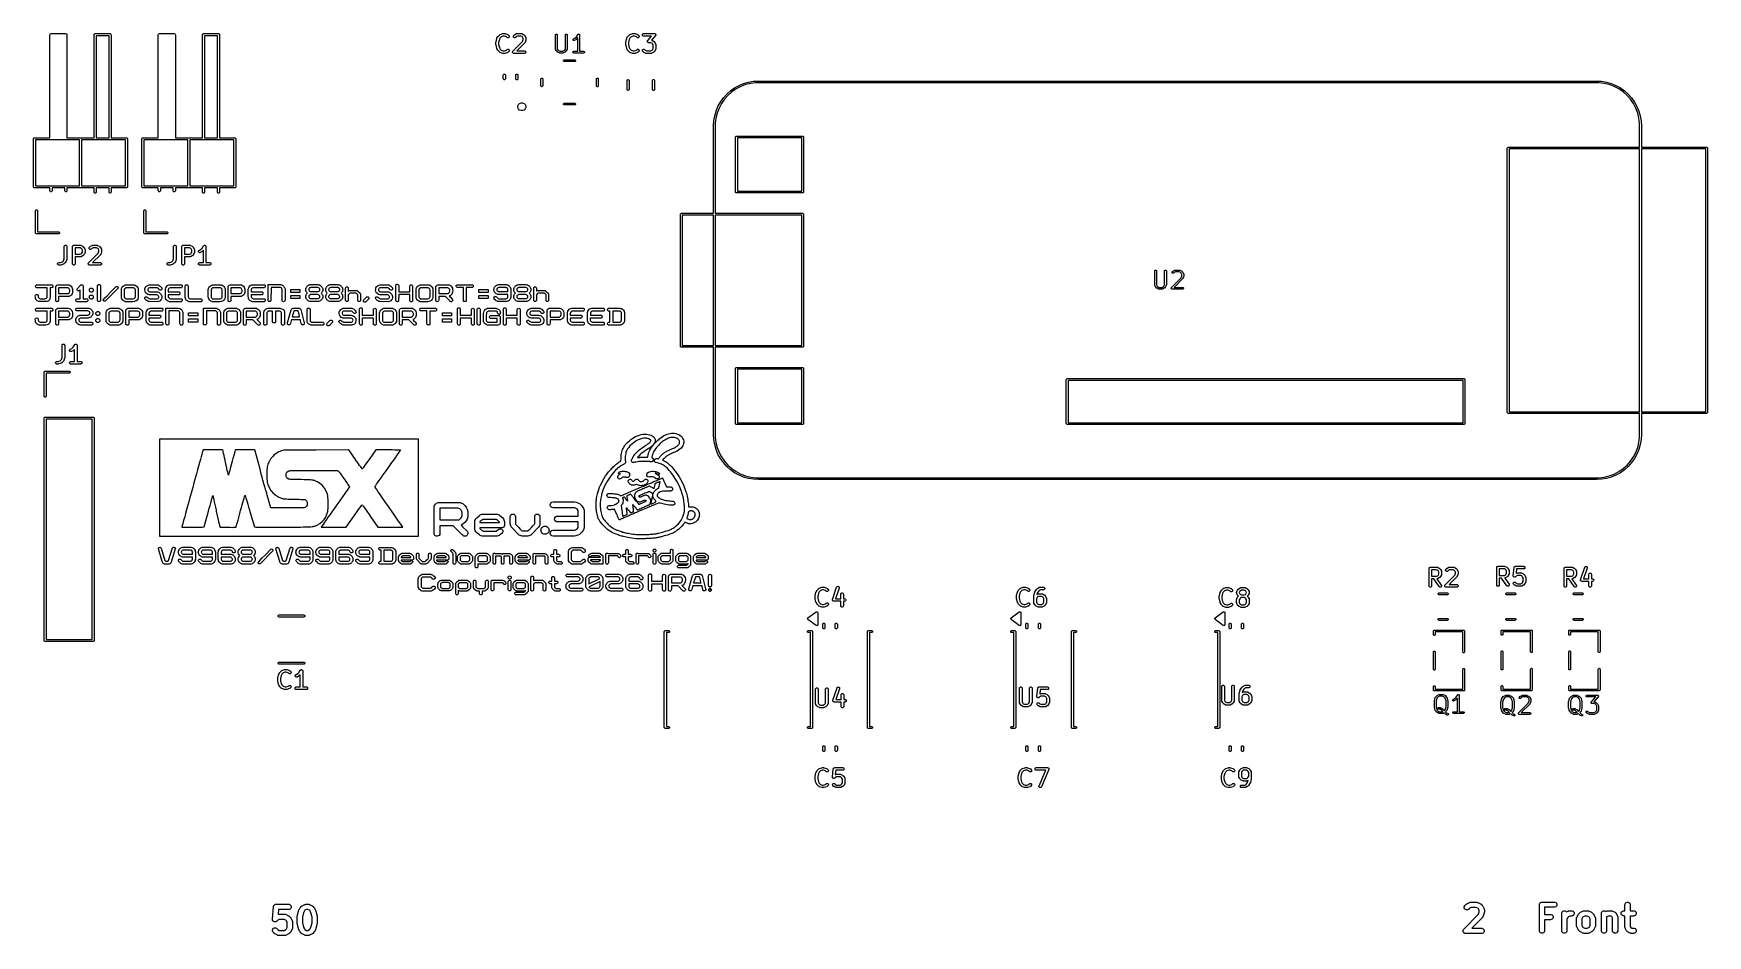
# Model space of a CAD drawing. Header units: inches. Extents: x 2.93 to 6.73, y -4.05 to -2.01.
import ezdxf

# ---------------------------------------------------------------- set-up
doc = ezdxf.new("R2010")
doc.units = ezdxf.units.IN
doc.header["$MEASUREMENT"] = 0
doc.layers.add('BLACK', color=7, linetype='CONTINUOUS')

msp = doc.modelspace()

# ---------------------------------------------------------------- linework, layer by layer
at = {"layer": 'BLACK', "linetype": 'CONTINUOUS'}
for p, q in [((2.9673, -2.0098), (2.9675, -2.0089)), ((2.9673, -2.2437), (2.9673, -2.0098)), ((2.9675, -2.0089), (2.9688, -2.0077)), ((2.9688, -2.0077), (2.9697, -2.0075)), ((2.9697, -2.0075), (3.0035, -2.0075)), ((3.0035, -2.0075), (3.0044, -2.0077)), ((3.0044, -2.0077), (3.0057, -2.0089)), ((3.0057, -2.0089), (3.0059, -2.0098)), ((3.0059, -2.0098), (3.0059, -2.2437)), ((3.0673, -2.0098), (3.0675, -2.0089)), ((3.0673, -2.2437), (3.0673, -2.0098)), ((3.0675, -2.0089), (3.0688, -2.0077)), ((3.0688, -2.0077), (3.0697, -2.0075)), ((3.0697, -2.0075), (3.1035, -2.0075)), ((3.1035, -2.0075), (3.1044, -2.0077)), ((3.1044, -2.0077), (3.1057, -2.0089)), ((3.1057, -2.0089), (3.1059, -2.0098)), ((3.1059, -2.0098), (3.1059, -2.2437)), ((3.213, -2.0098), (3.2132, -2.0089)), ((3.213, -2.2437), (3.213, -2.0098)), ((3.2132, -2.0089), (3.2145, -2.0077)), ((3.2145, -2.0077), (3.2154, -2.0075)), ((3.2154, -2.0075), (3.2492, -2.0075)), ((3.2492, -2.0075), (3.2501, -2.0077)), ((3.2501, -2.0077), (3.2514, -2.0089)), ((3.2514, -2.0089), (3.2516, -2.0098)), ((3.2516, -2.0098), (3.2516, -2.2437)), ((3.313, -2.0098), (3.3132, -2.0089)), ((3.313, -2.2437), (3.313, -2.0098)), ((3.3132, -2.0089), (3.3145, -2.0077)), ((3.3145, -2.0077), (3.3154, -2.0075)), ((3.3154, -2.0075), (3.3492, -2.0075)), ((3.3492, -2.0075), (3.3501, -2.0077)), ((3.3501, -2.0077), (3.3514, -2.0089)), ((3.3514, -2.0089), (3.3516, -2.0098)), ((3.3516, -2.0098), (3.3516, -2.2437)), ((3.9833, -2.0136), (3.9871, -2.0098)), ((3.9871, -2.0098), (3.9875, -2.0095)), ((3.9875, -2.0095), (3.9876, -2.0094)), ((3.9876, -2.0094), (3.9877, -2.0093)), ((3.9877, -2.0093), (3.9882, -2.0091)), ((3.9882, -2.0091), (3.9939, -2.0072)), ((3.9939, -2.0072), (3.9941, -2.0072)), ((3.9941, -2.0072), (3.9942, -2.0071)), ((3.9942, -2.0071), (3.9943, -2.0071)), ((3.9943, -2.0071), (3.9944, -2.0071)), ((3.9944, -2.0071), (3.9945, -2.0071)), ((3.9945, -2.0071), (3.9948, -2.0071)), ((3.9948, -2.0071), (3.9985, -2.0071)), ((3.9985, -2.0071), (3.9988, -2.0071)), ((3.9988, -2.0071), (3.9989, -2.0071)), ((3.9989, -2.0071), (3.999, -2.0071)), ((3.999, -2.0071), (3.9991, -2.0071)), ((3.9991, -2.0071), (3.9992, -2.0072)), ((3.9992, -2.0072), (3.9995, -2.0072)), ((3.9995, -2.0072), (4.0051, -2.0091)), ((4.0051, -2.0091), (4.0056, -2.0093)), ((4.0056, -2.0093), (4.0057, -2.0094)), ((4.0057, -2.0094), (4.0058, -2.0095)), ((4.0058, -2.0095), (4.0062, -2.0098)), ((4.0062, -2.0098), (4.0081, -2.0117)), ((4.0081, -2.0117), (4.0085, -2.0121)), ((4.0186, -2.0121), (4.0189, -2.0117)), ((4.0189, -2.0117), (4.0208, -2.0098)), ((4.0208, -2.0098), (4.021, -2.0096)), ((4.021, -2.0096), (4.0211, -2.0096)), ((4.0211, -2.0096), (4.0212, -2.0095)), ((4.0212, -2.0095), (4.0213, -2.0095)), ((4.0213, -2.0094), (4.0216, -2.0093)), ((4.0213, -2.0095), (4.0213, -2.0094)), ((4.0216, -2.0093), (4.0253, -2.0074)), ((4.0253, -2.0074), (4.0259, -2.0072)), ((4.0259, -2.0072), (4.026, -2.0072)), ((4.026, -2.0072), (4.0261, -2.0071)), ((4.0261, -2.0071), (4.0267, -2.0071)), ((4.0267, -2.0071), (4.036, -2.0071)), ((4.036, -2.0071), (4.0366, -2.0071)), ((4.0366, -2.0071), (4.0367, -2.0072)), ((4.0367, -2.0072), (4.0368, -2.0072)), ((4.0368, -2.0072), (4.0374, -2.0074)), ((4.0374, -2.0074), (4.0411, -2.0093)), ((4.0411, -2.0093), (4.0414, -2.0094)), ((4.0414, -2.0094), (4.0414, -2.0095)), ((4.0414, -2.0095), (4.0415, -2.0095)), ((4.0415, -2.0095), (4.0416, -2.0096)), ((4.0416, -2.0096), (4.0416, -2.0096)), ((4.0416, -2.0096), (4.0419, -2.0098)), ((4.0419, -2.0098), (4.0437, -2.0117)), ((4.0437, -2.0117), (4.0439, -2.0119)), ((4.1137, -2.0101), (4.1139, -2.0094)), ((4.1137, -2.042), (4.1137, -2.0101)), ((4.1139, -2.0094), (4.1149, -2.0083)), ((4.1149, -2.0083), (4.1164, -2.0083)), ((4.1164, -2.0083), (4.1175, -2.0094)), ((4.1175, -2.0094), (4.1176, -2.0101)), ((4.1176, -2.0101), (4.1176, -2.0415)), ((4.1362, -2.0101), (4.1364, -2.0094)), ((4.1362, -2.0415), (4.1362, -2.0101)), ((4.1364, -2.0094), (4.1374, -2.0083)), ((4.1374, -2.0083), (4.1389, -2.0083)), ((4.1389, -2.0083), (4.14, -2.0094)), ((4.14, -2.0094), (4.1401, -2.0101)), ((4.1401, -2.0101), (4.1401, -2.042)), ((4.161, -2.0145), (4.1647, -2.009)), ((4.1647, -2.009), (4.1652, -2.0085)), ((4.1652, -2.0085), (4.1654, -2.0085)), ((4.1654, -2.0085), (4.1655, -2.0083)), ((4.1655, -2.0083), (4.1661, -2.0083)), ((4.1661, -2.0083), (4.1667, -2.0082)), ((4.1667, -2.0082), (4.1668, -2.0083)), ((4.1668, -2.0083), (4.167, -2.0083)), ((4.167, -2.0083), (4.1675, -2.0087)), ((4.1675, -2.0087), (4.1679, -2.009)), ((4.1679, -2.009), (4.168, -2.0092)), ((4.168, -2.0092), (4.1681, -2.0094)), ((4.1681, -2.0094), (4.1683, -2.0101)), ((4.1683, -2.0101), (4.1683, -2.0475)), ((4.2778, -2.0136), (4.2816, -2.0098)), ((4.2816, -2.0098), (4.282, -2.0095)), ((4.282, -2.0095), (4.2821, -2.0094)), ((4.2821, -2.0094), (4.2822, -2.0093)), ((4.2822, -2.0093), (4.2827, -2.0091)), ((4.2827, -2.0091), (4.2883, -2.0072)), ((4.2883, -2.0072), (4.2886, -2.0072)), ((4.2886, -2.0072), (4.2887, -2.0071)), ((4.2887, -2.0071), (4.2888, -2.0071)), ((4.2888, -2.0071), (4.2889, -2.0071)), ((4.2889, -2.0071), (4.289, -2.0071)), ((4.289, -2.0071), (4.2893, -2.0071)), ((4.2893, -2.0071), (4.293, -2.0071)), ((4.293, -2.0071), (4.2933, -2.0071)), ((4.2933, -2.0071), (4.2934, -2.0071)), ((4.2934, -2.0071), (4.2935, -2.0071)), ((4.2935, -2.0071), (4.2936, -2.0071)), ((4.2936, -2.0071), (4.2937, -2.0072)), ((4.2937, -2.0072), (4.294, -2.0072)), ((4.294, -2.0072), (4.2996, -2.0091)), ((4.2996, -2.0091), (4.3001, -2.0093)), ((4.3001, -2.0093), (4.3002, -2.0094)), ((4.3002, -2.0094), (4.3003, -2.0095)), ((4.3003, -2.0095), (4.3007, -2.0098)), ((4.3007, -2.0098), (4.3026, -2.0117)), ((4.3026, -2.0117), (4.303, -2.0121)), ((4.3108, -2.0095), (4.3112, -2.0084)), ((4.3108, -2.0106), (4.3108, -2.0095)), ((4.3112, -2.0117), (4.3108, -2.0106)), ((4.3112, -2.0084), (4.312, -2.0076)), ((4.312, -2.0125), (4.3112, -2.0117)), ((4.312, -2.0076), (4.3131, -2.0071)), ((4.3131, -2.0071), (4.3136, -2.0071)), ((4.3136, -2.0071), (4.338, -2.0071)), ((4.338, -2.0071), (4.3383, -2.0071)), ((4.3383, -2.0071), (4.3384, -2.0071)), ((4.3384, -2.0071), (4.3385, -2.0071)), ((4.3385, -2.0071), (4.3386, -2.0071)), ((4.3386, -2.0071), (4.339, -2.0073)), ((4.339, -2.0073), (4.3395, -2.0075)), ((4.3395, -2.0075), (4.3396, -2.0075)), ((4.3396, -2.0075), (4.3397, -2.0076)), ((4.3397, -2.0076), (4.34, -2.0079)), ((4.34, -2.0079), (4.3404, -2.0082)), ((4.3404, -2.0117), (4.3402, -2.012)), ((4.3404, -2.0082), (4.3404, -2.0083)), ((4.3404, -2.0083), (4.3405, -2.0084)), ((4.3405, -2.0117), (4.3404, -2.0117)), ((4.3405, -2.0084), (4.3407, -2.0088)), ((4.3406, -2.0115), (4.3405, -2.0116)), ((4.3405, -2.0116), (4.3405, -2.0117)), ((4.3407, -2.0111), (4.3406, -2.0115)), ((4.3407, -2.0088), (4.3409, -2.0093)), ((4.3409, -2.0106), (4.3407, -2.0111)), ((4.3409, -2.0093), (4.3409, -2.0094)), ((4.3409, -2.0094), (4.3409, -2.0095)), ((4.3409, -2.0095), (4.3409, -2.0099)), ((4.3409, -2.0099), (4.3409, -2.0104)), ((4.3409, -2.0104), (4.3409, -2.0105)), ((4.3409, -2.0105), (4.3409, -2.0106)), ((3.072, -2.0122), (3.072, -2.2437)), ((3.1012, -2.0122), (3.072, -2.0122)), ((3.1012, -2.2437), (3.1012, -2.0122)), ((3.3177, -2.0122), (3.3177, -2.2437)), ((3.3469, -2.0122), (3.3177, -2.0122)), ((3.3469, -2.2437), (3.3469, -2.0122)), ((3.9787, -2.0265), (3.9788, -2.0263)), ((3.9787, -2.0268), (3.9787, -2.0265)), ((3.9787, -2.0269), (3.9787, -2.0268)), ((3.9787, -2.0268), (3.9787, -2.0268)), ((3.9787, -2.0325), (3.9787, -2.0269)), ((3.9787, -2.0326), (3.9787, -2.0325)), ((3.9787, -2.0327), (3.9787, -2.0326)), ((3.9787, -2.0329), (3.9787, -2.0327)), ((3.9788, -2.0331), (3.9787, -2.0329)), ((3.9788, -2.0262), (3.9807, -2.0187)), ((3.9788, -2.0263), (3.9788, -2.0262)), ((3.9788, -2.0263), (3.9788, -2.0263)), ((3.9788, -2.0332), (3.9788, -2.0331)), ((3.9788, -2.0331), (3.9788, -2.0331)), ((3.9807, -2.0407), (3.9788, -2.0332)), ((3.9807, -2.0186), (3.9808, -2.0184)), ((3.9807, -2.0187), (3.9807, -2.0186)), ((3.9807, -2.0186), (3.9807, -2.0186)), ((3.9807, -2.0408), (3.9807, -2.0407)), ((3.9808, -2.041), (3.9807, -2.0408)), ((3.9807, -2.0408), (3.9807, -2.0408)), ((3.9808, -2.0184), (3.9809, -2.0181)), ((3.9809, -2.0413), (3.9808, -2.041)), ((3.9809, -2.0181), (3.9828, -2.0143)), ((3.9809, -2.0181), (3.9809, -2.0181)), ((3.9809, -2.0181), (3.9809, -2.0181)), ((3.9828, -2.0451), (3.9809, -2.0413)), ((3.9809, -2.0413), (3.9809, -2.0413)), ((3.9809, -2.0413), (3.9809, -2.0413)), ((3.9828, -2.0143), (3.9829, -2.0141)), ((3.9829, -2.0453), (3.9828, -2.0451)), ((3.9829, -2.0141), (3.983, -2.014)), ((3.983, -2.0454), (3.9829, -2.0453)), ((3.983, -2.0139), (3.9831, -2.0138)), ((3.983, -2.014), (3.983, -2.0139)), ((3.983, -2.0455), (3.983, -2.0454)), ((3.9831, -2.0456), (3.983, -2.0455)), ((3.9831, -2.0138), (3.9833, -2.0136)), ((3.9831, -2.0138), (3.9831, -2.0138)), ((3.9833, -2.0459), (3.9831, -2.0456)), ((3.9831, -2.0456), (3.9831, -2.0456)), ((3.9871, -2.0496), (3.9833, -2.0459)), ((3.9863, -2.0204), (3.9846, -2.0273)), ((3.9846, -2.0273), (3.9846, -2.0322)), ((3.9846, -2.0322), (3.9863, -2.039)), ((3.9878, -2.0174), (3.9863, -2.0204)), ((3.9863, -2.039), (3.9878, -2.042)), ((3.9875, -2.05), (3.9871, -2.0496)), ((3.9908, -2.0145), (3.9878, -2.0174)), ((3.9878, -2.042), (3.9908, -2.0449)), ((3.9953, -2.013), (3.9908, -2.0145)), ((3.9908, -2.0449), (3.9953, -2.0464)), ((3.9981, -2.013), (3.9953, -2.013)), ((3.9953, -2.0464), (3.9981, -2.0464)), ((4.0026, -2.0145), (3.9981, -2.013)), ((3.9981, -2.0464), (4.0026, -2.0449)), ((4.0039, -2.0159), (4.0026, -2.0145)), ((4.0026, -2.0449), (4.0039, -2.0436)), ((4.0044, -2.0162), (4.0039, -2.0159)), ((4.0039, -2.0436), (4.0044, -2.0432)), ((4.0055, -2.0167), (4.0044, -2.0162)), ((4.0044, -2.0432), (4.0055, -2.0428)), ((4.0066, -2.0167), (4.0055, -2.0167)), ((4.0055, -2.0428), (4.0066, -2.0428)), ((4.0062, -2.0496), (4.0058, -2.05)), ((4.0081, -2.0477), (4.0062, -2.0496)), ((4.0077, -2.0162), (4.0066, -2.0167)), ((4.0066, -2.0428), (4.0077, -2.0432)), ((4.0085, -2.0154), (4.0077, -2.0162)), ((4.0077, -2.0432), (4.0085, -2.044)), ((4.0085, -2.0473), (4.0081, -2.0477)), ((4.0085, -2.0121), (4.0089, -2.0132)), ((4.0089, -2.0144), (4.0085, -2.0154)), ((4.0085, -2.044), (4.0089, -2.0451)), ((4.0089, -2.0462), (4.0085, -2.0473)), ((4.0089, -2.0132), (4.0089, -2.0144)), ((4.0089, -2.0451), (4.0089, -2.0462)), ((4.0163, -2.0488), (4.0167, -2.0478)), ((4.0163, -2.05), (4.0163, -2.0488)), ((4.0167, -2.0478), (4.0171, -2.0473)), ((4.0171, -2.0473), (4.0391, -2.0253)), ((4.0181, -2.0132), (4.0186, -2.0121)), ((4.0181, -2.0144), (4.0181, -2.0132)), ((4.0186, -2.0154), (4.0181, -2.0144)), ((4.0194, -2.0162), (4.0186, -2.0154)), ((4.0205, -2.0167), (4.0194, -2.0162)), ((4.0216, -2.0167), (4.0205, -2.0167)), ((4.0227, -2.0162), (4.0216, -2.0167)), ((4.0231, -2.0159), (4.0227, -2.0162)), ((4.0247, -2.0143), (4.0231, -2.0159)), ((4.0274, -2.013), (4.0247, -2.0143)), ((4.0437, -2.029), (4.0263, -2.0464)), ((4.0263, -2.0464), (4.0435, -2.0464)), ((4.0353, -2.013), (4.0274, -2.013)), ((4.038, -2.0143), (4.0353, -2.013)), ((4.0392, -2.0155), (4.038, -2.0143)), ((4.0391, -2.0253), (4.0406, -2.0208)), ((4.0406, -2.0182), (4.0392, -2.0155)), ((4.0406, -2.0208), (4.0406, -2.0182)), ((4.0435, -2.0464), (4.0441, -2.0465)), ((4.0441, -2.0285), (4.0437, -2.029)), ((4.0439, -2.0119), (4.044, -2.012)), ((4.044, -2.012), (4.044, -2.0121)), ((4.044, -2.0121), (4.0441, -2.0121)), ((4.0441, -2.0121), (4.0441, -2.0122)), ((4.0441, -2.0122), (4.0443, -2.0125)), ((4.0442, -2.0284), (4.0441, -2.0285)), ((4.0441, -2.0465), (4.0452, -2.0469)), ((4.0445, -2.0278), (4.0442, -2.0284)), ((4.0442, -2.0284), (4.0442, -2.0284)), ((4.0443, -2.0125), (4.0462, -2.0162)), ((4.0463, -2.0222), (4.0445, -2.0278)), ((4.0452, -2.0469), (4.046, -2.0478)), ((4.046, -2.0478), (4.0464, -2.0488)), ((4.0462, -2.0162), (4.0464, -2.0168)), ((4.0464, -2.0219), (4.0463, -2.0222)), ((4.0464, -2.0168), (4.0464, -2.0169)), ((4.0464, -2.0169), (4.0464, -2.017)), ((4.0464, -2.017), (4.0465, -2.0175)), ((4.0465, -2.0217), (4.0464, -2.0218)), ((4.0464, -2.0218), (4.0464, -2.0219)), ((4.0464, -2.0219), (4.0464, -2.0219)), ((4.0464, -2.0488), (4.0464, -2.05)), ((4.0465, -2.0175), (4.0465, -2.0213)), ((4.0465, -2.0213), (4.0465, -2.0216)), ((4.0465, -2.0216), (4.0465, -2.0217)), ((4.1137, -2.0421), (4.1137, -2.042)), ((4.1138, -2.0424), (4.1137, -2.0421)), ((4.1137, -2.0421), (4.1137, -2.0421)), ((4.1139, -2.0428), (4.1138, -2.0424)), ((4.1139, -2.0429), (4.1139, -2.0428)), ((4.1139, -2.0428), (4.1139, -2.0428)), ((4.1158, -2.0466), (4.1139, -2.0429)), ((4.116, -2.0469), (4.1158, -2.0466)), ((4.1162, -2.0471), (4.116, -2.0469)), ((4.118, -2.049), (4.1162, -2.0471)), ((4.1176, -2.0415), (4.1192, -2.0446)), ((4.1183, -2.0492), (4.118, -2.049)), ((4.1185, -2.0494), (4.1183, -2.0492)), ((4.1223, -2.0513), (4.1185, -2.0494)), ((4.1192, -2.0446), (4.1206, -2.046)), ((4.1206, -2.046), (4.1236, -2.0475)), ((4.1236, -2.0475), (4.1302, -2.0475)), ((4.1302, -2.0475), (4.1333, -2.046)), ((4.1353, -2.0494), (4.1316, -2.0513)), ((4.1333, -2.046), (4.1347, -2.0446)), ((4.1347, -2.0446), (4.1362, -2.0415)), ((4.1356, -2.0492), (4.1353, -2.0494)), ((4.1358, -2.049), (4.1356, -2.0492)), ((4.1377, -2.0471), (4.1358, -2.049)), ((4.1379, -2.0469), (4.1377, -2.0471)), ((4.1381, -2.0466), (4.1379, -2.0469)), ((4.1399, -2.0429), (4.1381, -2.0466)), ((4.14, -2.0428), (4.1399, -2.0429)), ((4.1401, -2.0424), (4.14, -2.0428)), ((4.14, -2.0428), (4.14, -2.0428)), ((4.1401, -2.042), (4.1401, -2.0421)), ((4.1401, -2.0421), (4.1401, -2.0421)), ((4.1401, -2.0421), (4.1401, -2.0424)), ((4.1531, -2.0215), (4.1536, -2.0201)), ((4.1538, -2.0229), (4.1531, -2.0215)), ((4.1532, -2.0488), (4.1543, -2.0477)), ((4.1532, -2.0503), (4.1532, -2.0488)), ((4.1536, -2.0201), (4.1542, -2.0196)), ((4.1552, -2.0233), (4.1538, -2.0229)), ((4.1542, -2.0196), (4.1576, -2.0179)), ((4.1543, -2.0477), (4.155, -2.0475)), ((4.155, -2.0475), (4.1643, -2.0475)), ((4.1559, -2.0231), (4.1552, -2.0233)), ((4.1597, -2.0213), (4.1559, -2.0231)), ((4.1576, -2.0179), (4.161, -2.0145)), ((4.1599, -2.0211), (4.1597, -2.0213)), ((4.1602, -2.0209), (4.1599, -2.0211)), ((4.1639, -2.0172), (4.1602, -2.0209)), ((4.164, -2.017), (4.1639, -2.0172)), ((4.1642, -2.0169), (4.164, -2.017)), ((4.1643, -2.0166), (4.1642, -2.0169)), ((4.1643, -2.0475), (4.1643, -2.0166)), ((4.1683, -2.0475), (4.1775, -2.0475)), ((4.1775, -2.0475), (4.1783, -2.0477)), ((4.1783, -2.0477), (4.1794, -2.0488)), ((4.1794, -2.0488), (4.1794, -2.0503)), ((4.2732, -2.0265), (4.2733, -2.0263)), ((4.2732, -2.0268), (4.2732, -2.0265)), ((4.2732, -2.0269), (4.2732, -2.0268)), ((4.2732, -2.0268), (4.2732, -2.0268)), ((4.2732, -2.0325), (4.2732, -2.0269)), ((4.2732, -2.0326), (4.2732, -2.0325)), ((4.2732, -2.0327), (4.2732, -2.0326)), ((4.2732, -2.0329), (4.2732, -2.0327)), ((4.2733, -2.0331), (4.2732, -2.0329)), ((4.2733, -2.0262), (4.2752, -2.0187)), ((4.2733, -2.0263), (4.2733, -2.0262)), ((4.2733, -2.0263), (4.2733, -2.0263)), ((4.2733, -2.0332), (4.2733, -2.0331)), ((4.2733, -2.0331), (4.2733, -2.0331)), ((4.2752, -2.0407), (4.2733, -2.0332)), ((4.2752, -2.0186), (4.2753, -2.0184)), ((4.2752, -2.0187), (4.2752, -2.0186)), ((4.2752, -2.0186), (4.2752, -2.0186)), ((4.2752, -2.0408), (4.2752, -2.0407)), ((4.2753, -2.041), (4.2752, -2.0408)), ((4.2752, -2.0408), (4.2752, -2.0408)), ((4.2753, -2.0184), (4.2754, -2.0181)), ((4.2754, -2.0413), (4.2753, -2.041)), ((4.2754, -2.0181), (4.2773, -2.0143)), ((4.2754, -2.0181), (4.2754, -2.0181)), ((4.2754, -2.0181), (4.2754, -2.0181)), ((4.2773, -2.0451), (4.2754, -2.0413)), ((4.2754, -2.0413), (4.2754, -2.0413)), ((4.2754, -2.0413), (4.2754, -2.0413)), ((4.2773, -2.0143), (4.2774, -2.0141)), ((4.2774, -2.0453), (4.2773, -2.0451)), ((4.2774, -2.014), (4.2775, -2.0139)), ((4.2774, -2.0141), (4.2774, -2.014)), ((4.2774, -2.0454), (4.2774, -2.0453)), ((4.2775, -2.0455), (4.2774, -2.0454)), ((4.2775, -2.0139), (4.2776, -2.0138)), ((4.2776, -2.0456), (4.2775, -2.0455)), ((4.2776, -2.0138), (4.2778, -2.0136)), ((4.2776, -2.0138), (4.2776, -2.0138)), ((4.2778, -2.0459), (4.2776, -2.0456)), ((4.2776, -2.0456), (4.2776, -2.0456)), ((4.2816, -2.0496), (4.2778, -2.0459)), ((4.2808, -2.0204), (4.2791, -2.0273)), ((4.2791, -2.0273), (4.2791, -2.0322)), ((4.2791, -2.0322), (4.2808, -2.039)), ((4.2823, -2.0174), (4.2808, -2.0204)), ((4.2808, -2.039), (4.2823, -2.042)), ((4.282, -2.05), (4.2816, -2.0496)), ((4.2852, -2.0145), (4.2823, -2.0174)), ((4.2823, -2.042), (4.2852, -2.0449)), ((4.2898, -2.013), (4.2852, -2.0145)), ((4.2852, -2.0449), (4.2898, -2.0464)), ((4.2925, -2.013), (4.2898, -2.013)), ((4.2898, -2.0464), (4.2925, -2.0464)), ((4.2971, -2.0145), (4.2925, -2.013)), ((4.2925, -2.0464), (4.2971, -2.0449)), ((4.2984, -2.0159), (4.2971, -2.0145)), ((4.2971, -2.0449), (4.2984, -2.0436)), ((4.2989, -2.0162), (4.2984, -2.0159)), ((4.2984, -2.0436), (4.2989, -2.0432)), ((4.2999, -2.0167), (4.2989, -2.0162)), ((4.2989, -2.0432), (4.2999, -2.0428)), ((4.3011, -2.0167), (4.2999, -2.0167)), ((4.2999, -2.0428), (4.3011, -2.0428)), ((4.3007, -2.0496), (4.3003, -2.05)), ((4.3026, -2.0477), (4.3007, -2.0496)), ((4.3022, -2.0162), (4.3011, -2.0167)), ((4.3011, -2.0428), (4.3022, -2.0432)), ((4.303, -2.0154), (4.3022, -2.0162)), ((4.3022, -2.0432), (4.303, -2.044)), ((4.303, -2.0473), (4.3026, -2.0477)), ((4.303, -2.0121), (4.3034, -2.0132)), ((4.3034, -2.0144), (4.303, -2.0154)), ((4.303, -2.044), (4.3034, -2.0451)), ((4.3034, -2.0462), (4.303, -2.0473)), ((4.3034, -2.0132), (4.3034, -2.0144)), ((4.3034, -2.0451), (4.3034, -2.0462)), ((4.3108, -2.0451), (4.3112, -2.044)), ((4.3108, -2.0462), (4.3108, -2.0451)), ((4.3112, -2.0473), (4.3108, -2.0462)), ((4.3112, -2.044), (4.312, -2.0432)), ((4.3116, -2.0477), (4.3112, -2.0473)), ((4.3134, -2.0496), (4.3116, -2.0477)), ((4.3131, -2.0129), (4.312, -2.0125)), ((4.312, -2.0432), (4.3131, -2.0428)), ((4.3136, -2.013), (4.3131, -2.0129)), ((4.3131, -2.0428), (4.3142, -2.0428)), ((4.3137, -2.0498), (4.3134, -2.0496)), ((4.3315, -2.013), (4.3136, -2.013)), ((4.3137, -2.0499), (4.3137, -2.0498)), ((4.3138, -2.0499), (4.3137, -2.0499)), ((4.3142, -2.0428), (4.3153, -2.0432)), ((4.3153, -2.0432), (4.3157, -2.0436)), ((4.3157, -2.0436), (4.3173, -2.0451)), ((4.3173, -2.0451), (4.32, -2.0464)), ((4.32, -2.0464), (4.3298, -2.0464)), ((4.322, -2.0245), (4.3222, -2.024)), ((4.322, -2.0246), (4.322, -2.0245)), ((4.322, -2.0251), (4.322, -2.0246)), ((4.322, -2.0246), (4.322, -2.0246)), ((4.322, -2.0256), (4.322, -2.0251)), ((4.322, -2.0257), (4.322, -2.0256)), ((4.322, -2.0258), (4.322, -2.0257)), ((4.3223, -2.0262), (4.322, -2.0258)), ((4.3222, -2.024), (4.3223, -2.0236)), ((4.3223, -2.0236), (4.3224, -2.0234)), ((4.3224, -2.0267), (4.3223, -2.0262)), ((4.3224, -2.0234), (4.3225, -2.0233)), ((4.3224, -2.0234), (4.3224, -2.0234)), ((4.3225, -2.0267), (4.3224, -2.0267)), ((4.3225, -2.0233), (4.3227, -2.0231)), ((4.3226, -2.0268), (4.3225, -2.0267)), ((4.3229, -2.0271), (4.3226, -2.0268)), ((4.3227, -2.0231), (4.3315, -2.013)), ((4.3233, -2.0275), (4.3229, -2.0271)), ((4.3234, -2.0276), (4.3233, -2.0275)), ((4.3233, -2.0275), (4.3233, -2.0275)), ((4.3239, -2.0277), (4.3234, -2.0276)), ((4.3243, -2.0279), (4.3239, -2.0277)), ((4.3245, -2.0279), (4.3243, -2.0279)), ((4.3245, -2.028), (4.3245, -2.0279)), ((4.3246, -2.028), (4.3245, -2.028)), ((4.3249, -2.028), (4.3246, -2.028)), ((4.3298, -2.028), (4.3249, -2.028)), ((4.3325, -2.0293), (4.3298, -2.028)), ((4.3298, -2.0464), (4.3325, -2.0451)), ((4.3402, -2.012), (4.3313, -2.0222)), ((4.3313, -2.0222), (4.3318, -2.0224)), ((4.3318, -2.0224), (4.3356, -2.0243)), ((4.3337, -2.0305), (4.3325, -2.0293)), ((4.3325, -2.0451), (4.3337, -2.0439)), ((4.3351, -2.0332), (4.3337, -2.0305)), ((4.3337, -2.0439), (4.3351, -2.0412)), ((4.3351, -2.0412), (4.3351, -2.0332)), ((4.3356, -2.0243), (4.3358, -2.0244)), ((4.3358, -2.0244), (4.3359, -2.0244)), ((4.3359, -2.0244), (4.336, -2.0245)), ((4.336, -2.0245), (4.3361, -2.0246)), ((4.3361, -2.0499), (4.336, -2.0499)), ((4.3361, -2.0246), (4.3361, -2.0246)), ((4.3361, -2.0246), (4.3364, -2.0248)), ((4.3364, -2.0496), (4.3361, -2.0498)), ((4.3361, -2.0498), (4.3361, -2.0499)), ((4.3364, -2.0248), (4.3382, -2.0267)), ((4.3382, -2.0477), (4.3364, -2.0496)), ((4.3382, -2.0267), (4.3384, -2.0269)), ((4.3384, -2.0475), (4.3382, -2.0477)), ((4.3384, -2.0269), (4.3385, -2.027)), ((4.3385, -2.0475), (4.3384, -2.0475)), ((4.3385, -2.027), (4.3385, -2.0271)), ((4.3385, -2.0271), (4.3386, -2.0271)), ((4.3386, -2.0473), (4.3385, -2.0474)), ((4.3385, -2.0474), (4.3385, -2.0475)), ((4.3386, -2.0271), (4.3386, -2.0272)), ((4.3386, -2.0272), (4.3388, -2.0275)), ((4.3388, -2.047), (4.3386, -2.0472)), ((4.3386, -2.0472), (4.3386, -2.0473)), ((4.3388, -2.0275), (4.3407, -2.0312)), ((4.3407, -2.0432), (4.3388, -2.047)), ((4.3407, -2.0312), (4.3409, -2.0317)), ((4.3409, -2.0427), (4.3407, -2.0432)), ((4.3409, -2.0317), (4.3409, -2.0319)), ((4.3409, -2.0319), (4.3409, -2.032)), ((4.3409, -2.032), (4.341, -2.0325)), ((4.341, -2.0419), (4.3409, -2.0425)), ((4.3409, -2.0425), (4.3409, -2.0426)), ((4.3409, -2.0426), (4.3409, -2.0427)), ((4.341, -2.0325), (4.341, -2.0419)), ((3.9876, -2.05), (3.9875, -2.05)), ((3.9877, -2.0501), (3.9876, -2.05)), ((3.9882, -2.0503), (3.9877, -2.0501)), ((3.9939, -2.0522), (3.9882, -2.0503)), ((3.9941, -2.0523), (3.9939, -2.0522)), ((3.9942, -2.0523), (3.9941, -2.0523)), ((3.9943, -2.0523), (3.9942, -2.0523)), ((3.9944, -2.0523), (3.9943, -2.0523)), ((3.9945, -2.0523), (3.9944, -2.0523)), ((3.9948, -2.0524), (3.9945, -2.0523)), ((3.9985, -2.0524), (3.9948, -2.0524)), ((3.9988, -2.0523), (3.9985, -2.0524)), ((3.9989, -2.0523), (3.9988, -2.0523)), ((3.999, -2.0523), (3.9989, -2.0523)), ((3.9991, -2.0523), (3.999, -2.0523)), ((3.9992, -2.0523), (3.9991, -2.0523)), ((3.9995, -2.0522), (3.9992, -2.0523)), ((4.0051, -2.0503), (3.9995, -2.0522)), ((4.0056, -2.0501), (4.0051, -2.0503)), ((4.0057, -2.05), (4.0056, -2.0501)), ((4.0058, -2.05), (4.0057, -2.05)), ((4.0167, -2.051), (4.0163, -2.05)), ((4.0175, -2.0519), (4.0167, -2.051)), ((4.0186, -2.0523), (4.0175, -2.0519)), ((4.0192, -2.0524), (4.0186, -2.0523)), ((4.0435, -2.0524), (4.0192, -2.0524)), ((4.0441, -2.0523), (4.0435, -2.0524)), ((4.0452, -2.0519), (4.0441, -2.0523)), ((4.046, -2.051), (4.0452, -2.0519)), ((4.0464, -2.05), (4.046, -2.051)), ((4.1224, -2.0513), (4.1223, -2.0513)), ((4.1227, -2.0514), (4.1224, -2.0513)), ((4.1224, -2.0513), (4.1224, -2.0513)), ((4.123, -2.0515), (4.1227, -2.0514)), ((4.1231, -2.0515), (4.123, -2.0515)), ((4.1232, -2.0515), (4.1231, -2.0515)), ((4.1307, -2.0515), (4.1232, -2.0515)), ((4.1308, -2.0515), (4.1307, -2.0515)), ((4.1311, -2.0514), (4.1308, -2.0515)), ((4.1308, -2.0515), (4.1308, -2.0515)), ((4.1314, -2.0513), (4.1311, -2.0514)), ((4.1315, -2.0513), (4.1314, -2.0513)), ((4.1316, -2.0513), (4.1315, -2.0513)), ((4.132, -2.0681), (4.1331, -2.0671)), ((4.132, -2.0697), (4.132, -2.0681)), ((4.1331, -2.0707), (4.132, -2.0697)), ((4.1331, -2.0671), (4.1339, -2.0669)), ((4.1339, -2.0709), (4.1331, -2.0707)), ((4.1339, -2.0669), (4.1575, -2.0669)), ((4.1575, -2.0709), (4.1339, -2.0709)), ((4.1543, -2.0513), (4.1532, -2.0503)), ((4.155, -2.0515), (4.1543, -2.0513)), ((4.1775, -2.0515), (4.155, -2.0515)), ((4.1575, -2.0669), (4.1582, -2.0671)), ((4.1582, -2.0707), (4.1575, -2.0709)), ((4.1582, -2.0671), (4.1593, -2.0681)), ((4.1593, -2.0697), (4.1582, -2.0707)), ((4.1593, -2.0681), (4.1593, -2.0697)), ((4.1783, -2.0513), (4.1775, -2.0515)), ((4.1794, -2.0503), (4.1783, -2.0513)), ((4.2821, -2.05), (4.282, -2.05)), ((4.2822, -2.0501), (4.2821, -2.05)), ((4.2827, -2.0503), (4.2822, -2.0501)), ((4.2883, -2.0522), (4.2827, -2.0503)), ((4.2886, -2.0523), (4.2883, -2.0522)), ((4.2887, -2.0523), (4.2886, -2.0523)), ((4.2888, -2.0523), (4.2887, -2.0523)), ((4.2889, -2.0523), (4.2888, -2.0523)), ((4.289, -2.0523), (4.2889, -2.0523)), ((4.2893, -2.0524), (4.289, -2.0523)), ((4.293, -2.0524), (4.2893, -2.0524)), ((4.2933, -2.0523), (4.293, -2.0524)), ((4.2934, -2.0523), (4.2933, -2.0523)), ((4.2935, -2.0523), (4.2934, -2.0523)), ((4.2936, -2.0523), (4.2935, -2.0523)), ((4.2937, -2.0523), (4.2936, -2.0523)), ((4.294, -2.0522), (4.2937, -2.0523)), ((4.2996, -2.0503), (4.294, -2.0522)), ((4.3001, -2.0501), (4.2996, -2.0503)), ((4.3002, -2.05), (4.3001, -2.0501)), ((4.3003, -2.05), (4.3002, -2.05)), ((4.3139, -2.05), (4.3138, -2.0499)), ((4.314, -2.05), (4.3139, -2.05)), ((4.3142, -2.0502), (4.314, -2.05)), ((4.318, -2.052), (4.3142, -2.0502)), ((4.3185, -2.0523), (4.318, -2.052)), ((4.3186, -2.0523), (4.3185, -2.0523)), ((4.3187, -2.0523), (4.3186, -2.0523)), ((4.3193, -2.0524), (4.3187, -2.0523)), ((4.3305, -2.0524), (4.3193, -2.0524)), ((4.3311, -2.0523), (4.3305, -2.0524)), ((4.3312, -2.0523), (4.3311, -2.0523)), ((4.3313, -2.0523), (4.3312, -2.0523)), ((4.3318, -2.052), (4.3313, -2.0523)), ((4.3356, -2.0502), (4.3318, -2.052)), ((4.3358, -2.05), (4.3356, -2.0502)), ((4.3359, -2.05), (4.3358, -2.05)), ((4.336, -2.0499), (4.3359, -2.05)), ((3.9953, -2.1013), (3.9955, -2.1004)), ((3.9953, -2.1098), (3.9953, -2.1013)), ((3.9955, -2.1107), (3.9953, -2.1098)), ((3.9955, -2.1004), (3.9967, -2.0991)), ((3.9967, -2.1119), (3.9955, -2.1107)), ((3.9967, -2.0991), (3.9985, -2.0991)), ((3.9985, -2.1119), (3.9967, -2.1119)), ((3.9985, -2.0991), (3.9998, -2.1004)), ((3.9998, -2.1107), (3.9985, -2.1119)), ((3.9998, -2.1004), (4, -2.1013)), ((4, -2.1098), (3.9998, -2.1107)), ((4, -2.1013), (4, -2.1098)), ((4.0236, -2.1013), (4.0238, -2.1004)), ((4.0236, -2.1098), (4.0236, -2.1013)), ((4.0238, -2.1107), (4.0236, -2.1098)), ((4.0238, -2.1004), (4.0251, -2.0991)), ((4.0251, -2.1119), (4.0238, -2.1107)), ((4.0251, -2.0991), (4.0269, -2.0991)), ((4.0269, -2.1119), (4.0251, -2.1119)), ((4.0269, -2.0991), (4.0282, -2.1004)), ((4.0282, -2.1107), (4.0269, -2.1119)), ((4.0282, -2.1004), (4.0283, -2.1013)), ((4.0283, -2.1098), (4.0282, -2.1107)), ((4.0283, -2.1013), (4.0283, -2.1098)), ((4.0807, -2.1102), (4.0809, -2.1095)), ((4.0807, -2.126), (4.0807, -2.1102)), ((4.0809, -2.1095), (4.0819, -2.1084)), ((4.0819, -2.1084), (4.0834, -2.1084)), ((4.0834, -2.1084), (4.0845, -2.1095)), ((4.0845, -2.1095), (4.0846, -2.1102)), ((4.0846, -2.1102), (4.0846, -2.126)), ((4.2067, -2.1102), (4.2068, -2.1095)), ((4.2067, -2.126), (4.2067, -2.1102)), ((4.2068, -2.1095), (4.2079, -2.1084)), ((4.2079, -2.1084), (4.2094, -2.1084)), ((4.2094, -2.1084), (4.2105, -2.1095)), ((4.2105, -2.1095), (4.2106, -2.1102)), ((4.2106, -2.1102), (4.2106, -2.126)), ((4.2758, -2.1137), (4.276, -2.1128)), ((4.2758, -2.1343), (4.2758, -2.1137)), ((4.276, -2.1128), (4.2772, -2.1115)), ((4.2772, -2.1115), (4.2791, -2.1115)), ((4.2791, -2.1115), (4.2803, -2.1128)), ((4.2803, -2.1128), (4.2805, -2.1137)), ((4.2805, -2.1137), (4.2805, -2.1343)), ((4.3337, -2.1137), (4.3338, -2.1128)), ((4.3337, -2.1343), (4.3337, -2.1137)), ((4.3338, -2.1128), (4.3351, -2.1115)), ((4.3351, -2.1115), (4.3369, -2.1115)), ((4.3369, -2.1115), (4.3382, -2.1128)), ((4.3382, -2.1128), (4.3384, -2.1137)), ((4.3384, -2.1137), (4.3384, -2.1343)), ((4.5198, -2.1306), (4.5298, -2.1251)), ((4.5298, -2.1251), (4.5403, -2.1207)), ((4.5448, -2.1232), (4.5337, -2.1274)), ((4.5403, -2.1207), (4.5513, -2.1175)), ((4.5563, -2.1203), (4.5448, -2.1232)), ((4.5513, -2.1175), (4.5626, -2.1156)), ((4.5681, -2.1189), (4.5563, -2.1203)), ((4.5626, -2.1156), (4.574, -2.115)), ((4.574, -2.1189), (4.5681, -2.1189)), ((4.574, -2.115), (6.474, -2.115)), ((6.474, -2.1189), (4.574, -2.1189)), ((6.474, -2.115), (6.4854, -2.1156)), ((6.4799, -2.1189), (6.474, -2.1189)), ((6.4917, -2.1203), (6.4799, -2.1189)), ((6.4854, -2.1156), (6.4967, -2.1175)), ((6.5032, -2.1232), (6.4917, -2.1203)), ((6.4967, -2.1175), (6.5077, -2.1207)), ((6.5143, -2.1274), (6.5032, -2.1232)), ((6.5077, -2.1207), (6.5183, -2.1251)), ((6.5183, -2.1251), (6.5283, -2.1306)), ((4.0809, -2.1267), (4.0807, -2.126)), ((4.0819, -2.1278), (4.0809, -2.1267)), ((4.0834, -2.1278), (4.0819, -2.1278)), ((4.0845, -2.1267), (4.0834, -2.1278)), ((4.0846, -2.126), (4.0845, -2.1267)), ((4.2068, -2.1267), (4.2067, -2.126)), ((4.2079, -2.1278), (4.2068, -2.1267)), ((4.2094, -2.1278), (4.2079, -2.1278)), ((4.2105, -2.1267), (4.2094, -2.1278)), ((4.2106, -2.126), (4.2105, -2.1267)), ((4.276, -2.1352), (4.2758, -2.1343)), ((4.2772, -2.1365), (4.276, -2.1352)), ((4.2791, -2.1365), (4.2772, -2.1365)), ((4.2803, -2.1352), (4.2791, -2.1365)), ((4.2805, -2.1343), (4.2803, -2.1352)), ((4.3338, -2.1352), (4.3337, -2.1343)), ((4.3351, -2.1365), (4.3338, -2.1352)), ((4.3369, -2.1365), (4.3351, -2.1365)), ((4.3382, -2.1352), (4.3369, -2.1365)), ((4.3384, -2.1343), (4.3382, -2.1352)), ((4.4821, -2.1727), (4.4877, -2.1627)), ((4.4877, -2.1627), (4.4943, -2.1534)), ((4.4967, -2.1564), (4.49, -2.1661)), ((4.4943, -2.1534), (4.5019, -2.1448)), ((4.5046, -2.1475), (4.4967, -2.1564)), ((4.5019, -2.1448), (4.5104, -2.1372)), ((4.5134, -2.1396), (4.5046, -2.1475)), ((4.5104, -2.1372), (4.5198, -2.1306)), ((4.5232, -2.1329), (4.5134, -2.1396)), ((4.5337, -2.1274), (4.5232, -2.1329)), ((6.5248, -2.1329), (6.5143, -2.1274)), ((6.5346, -2.1396), (6.5248, -2.1329)), ((6.5283, -2.1306), (6.5376, -2.1372)), ((6.5435, -2.1475), (6.5346, -2.1396)), ((6.5376, -2.1372), (6.5461, -2.1448)), ((6.5513, -2.1564), (6.5435, -2.1475)), ((6.5461, -2.1448), (6.5537, -2.1534)), ((6.5581, -2.1661), (6.5513, -2.1564)), ((6.5537, -2.1534), (6.5604, -2.1627)), ((6.5604, -2.1627), (6.5659, -2.1727)), ((4.0285, -2.1715), (4.0299, -2.1682)), ((4.0285, -2.175), (4.0285, -2.1715)), ((4.0299, -2.1783), (4.0285, -2.175)), ((4.0299, -2.1682), (4.0324, -2.1657)), ((4.0324, -2.1808), (4.0299, -2.1783)), ((4.0324, -2.1657), (4.0356, -2.1643)), ((4.0356, -2.1821), (4.0324, -2.1808)), ((4.0356, -2.1643), (4.0392, -2.1643)), ((4.0392, -2.1821), (4.0356, -2.1821)), ((4.0392, -2.1643), (4.0424, -2.1657)), ((4.0424, -2.1808), (4.0392, -2.1821)), ((4.0424, -2.1657), (4.0449, -2.1682)), ((4.0449, -2.1783), (4.0424, -2.1808)), ((4.0449, -2.1682), (4.0463, -2.1715)), ((4.0463, -2.175), (4.0449, -2.1783)), ((4.0463, -2.1715), (4.0463, -2.175)), ((4.132, -2.1666), (4.1331, -2.1655)), ((4.132, -2.1681), (4.132, -2.1666)), ((4.1331, -2.1691), (4.132, -2.1681)), ((4.1331, -2.1655), (4.1339, -2.1654)), ((4.1339, -2.1693), (4.1331, -2.1691)), ((4.1339, -2.1654), (4.1575, -2.1654)), ((4.1575, -2.1693), (4.1339, -2.1693)), ((4.1575, -2.1654), (4.1582, -2.1655)), ((4.1582, -2.1691), (4.1575, -2.1693)), ((4.1582, -2.1655), (4.1593, -2.1666)), ((4.1593, -2.1681), (4.1582, -2.1691)), ((4.1593, -2.1666), (4.1593, -2.1681)), ((4.4727, -2.2055), (4.4746, -2.1942)), ((4.4746, -2.1942), (4.4778, -2.1833)), ((4.4774, -2.1992), (4.476, -2.211)), ((4.4803, -2.1877), (4.4774, -2.1992)), ((4.4778, -2.1833), (4.4821, -2.1727)), ((4.4845, -2.1766), (4.4803, -2.1877)), ((4.49, -2.1661), (4.4845, -2.1766)), ((6.5636, -2.1766), (6.5581, -2.1661)), ((6.5678, -2.1877), (6.5636, -2.1766)), ((6.5659, -2.1727), (6.5703, -2.1833)), ((6.5706, -2.1992), (6.5678, -2.1877)), ((6.5703, -2.1833), (6.5734, -2.1942)), ((6.572, -2.211), (6.5706, -2.1992)), ((6.5734, -2.1942), (6.5753, -2.2055)), ((4.472, -2.2169), (4.4727, -2.2055)), ((4.472, -2.415), (4.472, -2.2169)), ((4.476, -2.211), (4.476, -2.2169)), ((4.476, -2.2169), (4.476, -2.415)), ((6.572, -2.2169), (6.572, -2.211)), ((6.572, -2.265), (6.572, -2.2169)), ((6.5753, -2.2055), (6.576, -2.2169)), ((6.576, -2.2169), (6.576, -2.265)), ((2.9299, -2.2461), (2.9301, -2.2452)), ((2.9299, -2.3547), (2.9299, -2.2461)), ((2.9301, -2.2452), (2.9314, -2.2439)), ((2.9314, -2.2439), (2.9323, -2.2437)), ((2.9323, -2.2437), (2.9673, -2.2437)), ((2.9697, -2.2484), (2.9346, -2.2484)), ((2.9346, -2.2484), (2.9346, -2.3524)), ((3.0035, -2.2484), (2.9697, -2.2484)), ((3.0343, -2.2484), (3.0035, -2.2484)), ((3.0059, -2.2437), (3.0673, -2.2437)), ((3.0343, -2.3524), (3.0343, -2.2484)), ((3.039, -2.2484), (3.039, -2.3524)), ((3.1386, -2.2484), (3.039, -2.2484)), ((3.072, -2.2437), (3.1012, -2.2437)), ((3.1059, -2.2437), (3.1409, -2.2437)), ((3.1386, -2.3524), (3.1386, -2.2484)), ((3.1409, -2.2437), (3.1418, -2.2439)), ((3.1418, -2.2439), (3.1431, -2.2452)), ((3.1431, -2.2452), (3.1433, -2.2461)), ((3.1433, -2.2461), (3.1433, -2.3547)), ((3.1756, -2.2461), (3.1758, -2.2452)), ((3.1756, -2.3547), (3.1756, -2.2461)), ((3.1758, -2.2452), (3.177, -2.2439)), ((3.177, -2.2439), (3.178, -2.2437)), ((3.178, -2.2437), (3.213, -2.2437)), ((3.2154, -2.2484), (3.1803, -2.2484)), ((3.1803, -2.2484), (3.1803, -2.3524)), ((3.2492, -2.2484), (3.2154, -2.2484)), ((3.2799, -2.2484), (3.2492, -2.2484)), ((3.2516, -2.2437), (3.313, -2.2437)), ((3.2799, -2.3524), (3.2799, -2.2484)), ((3.2846, -2.2484), (3.2846, -2.3524)), ((3.3843, -2.2484), (3.2846, -2.2484)), ((3.3177, -2.2437), (3.3469, -2.2437)), ((3.3516, -2.2437), (3.3866, -2.2437)), ((3.3843, -2.3524), (3.3843, -2.2484)), ((3.3866, -2.2437), (3.3875, -2.2439)), ((3.3875, -2.2439), (3.3888, -2.2452)), ((3.3888, -2.2452), (3.389, -2.2461)), ((3.389, -2.2461), (3.389, -2.3547)), ((4.522, -2.2419), (4.5222, -2.2412)), ((4.522, -2.3669), (4.522, -2.2419)), ((4.5222, -2.2412), (4.5233, -2.2401)), ((4.5233, -2.2401), (4.524, -2.24)), ((4.524, -2.24), (4.674, -2.24)), ((4.526, -2.2439), (4.526, -2.365)), ((4.672, -2.2439), (4.526, -2.2439)), ((4.672, -2.365), (4.672, -2.2439)), ((4.674, -2.24), (4.6748, -2.2401)), ((4.6748, -2.2401), (4.6758, -2.2412)), ((4.6758, -2.2412), (4.676, -2.2419)), ((4.676, -2.2419), (4.676, -2.3669)), ((6.272, -2.2669), (6.2722, -2.2662)), ((6.272, -2.8669), (6.272, -2.2669)), ((6.2722, -2.2662), (6.2733, -2.2651)), ((6.2733, -2.2651), (6.274, -2.265)), ((6.274, -2.265), (6.572, -2.265)), ((6.276, -2.2689), (6.276, -2.865)), ((6.572, -2.2689), (6.276, -2.2689)), ((6.572, -2.865), (6.572, -2.2689)), ((6.576, -2.265), (6.724, -2.265)), ((6.576, -2.2689), (6.576, -2.865)), ((6.722, -2.2689), (6.576, -2.2689)), ((6.722, -2.865), (6.722, -2.2689)), ((6.724, -2.265), (6.7248, -2.2651)), ((6.7248, -2.2651), (6.7258, -2.2662)), ((6.7258, -2.2662), (6.726, -2.2669)), ((6.726, -2.2669), (6.726, -2.8669)), ((2.9346, -2.3524), (3.0343, -2.3524)), ((3.039, -2.3524), (3.1386, -2.3524)), ((3.1803, -2.3524), (3.2799, -2.3524)), ((3.2846, -2.3524), (3.3843, -2.3524)), ((2.9301, -2.3556), (2.9299, -2.3547)), ((2.9314, -2.3569), (2.9301, -2.3556)), ((2.9323, -2.3571), (2.9314, -2.3569)), ((2.9673, -2.3571), (2.9323, -2.3571)), ((2.9673, -2.3638), (2.9673, -2.3571)), ((2.9675, -2.3647), (2.9673, -2.3638)), ((2.9688, -2.366), (2.9675, -2.3647)), ((2.9706, -2.366), (2.9688, -2.366)), ((2.9719, -2.3647), (2.9706, -2.366)), ((2.972, -2.3638), (2.9719, -2.3647)), ((3.0012, -2.3571), (2.972, -2.3571)), ((2.972, -2.3571), (2.972, -2.3638)), ((3.0012, -2.3638), (3.0012, -2.3571)), ((3.0014, -2.3647), (3.0012, -2.3638)), ((3.0026, -2.366), (3.0014, -2.3647)), ((3.0044, -2.366), (3.0026, -2.366)), ((3.0057, -2.3647), (3.0044, -2.366)), ((3.0059, -2.3638), (3.0057, -2.3647)), ((3.0673, -2.3571), (3.0059, -2.3571)), ((3.0059, -2.3571), (3.0059, -2.3638)), ((3.0673, -2.367), (3.0673, -2.3571)), ((3.0675, -2.3679), (3.0673, -2.367)), ((3.0688, -2.3692), (3.0675, -2.3679)), ((3.0706, -2.3692), (3.0688, -2.3692)), ((3.0719, -2.3679), (3.0706, -2.3692)), ((3.072, -2.367), (3.0719, -2.3679)), ((3.1012, -2.3571), (3.072, -2.3571)), ((3.072, -2.3571), (3.072, -2.367)), ((3.1012, -2.367), (3.1012, -2.3571)), ((3.1014, -2.3679), (3.1012, -2.367)), ((3.1026, -2.3692), (3.1014, -2.3679)), ((3.1044, -2.3692), (3.1026, -2.3692)), ((3.1057, -2.3679), (3.1044, -2.3692)), ((3.1059, -2.367), (3.1057, -2.3679)), ((3.1409, -2.3571), (3.1059, -2.3571)), ((3.1059, -2.3571), (3.1059, -2.367)), ((3.1418, -2.3569), (3.1409, -2.3571)), ((3.1431, -2.3556), (3.1418, -2.3569)), ((3.1433, -2.3547), (3.1431, -2.3556)), ((3.1758, -2.3556), (3.1756, -2.3547)), ((3.177, -2.3569), (3.1758, -2.3556)), ((3.178, -2.3571), (3.177, -2.3569)), ((3.213, -2.3571), (3.178, -2.3571)), ((3.213, -2.3638), (3.213, -2.3571)), ((3.2132, -2.3647), (3.213, -2.3638)), ((3.2145, -2.366), (3.2132, -2.3647)), ((3.2163, -2.366), (3.2145, -2.366)), ((3.2175, -2.3647), (3.2163, -2.366)), ((3.2177, -2.3638), (3.2175, -2.3647)), ((3.2469, -2.3571), (3.2177, -2.3571)), ((3.2177, -2.3571), (3.2177, -2.3638)), ((3.2469, -2.3638), (3.2469, -2.3571)), ((3.247, -2.3647), (3.2469, -2.3638)), ((3.2483, -2.366), (3.247, -2.3647)), ((3.2501, -2.366), (3.2483, -2.366)), ((3.2514, -2.3647), (3.2501, -2.366)), ((3.2516, -2.3638), (3.2514, -2.3647)), ((3.313, -2.3571), (3.2516, -2.3571)), ((3.2516, -2.3571), (3.2516, -2.3638)), ((3.313, -2.367), (3.313, -2.3571)), ((3.3132, -2.3679), (3.313, -2.367)), ((3.3145, -2.3692), (3.3132, -2.3679)), ((3.3163, -2.3692), (3.3145, -2.3692)), ((3.3175, -2.3679), (3.3163, -2.3692)), ((3.3177, -2.367), (3.3175, -2.3679)), ((3.3469, -2.3571), (3.3177, -2.3571)), ((3.3177, -2.3571), (3.3177, -2.367)), ((3.3469, -2.367), (3.3469, -2.3571)), ((3.347, -2.3679), (3.3469, -2.367)), ((3.3483, -2.3692), (3.347, -2.3679)), ((3.3501, -2.3692), (3.3483, -2.3692)), ((3.3514, -2.3679), (3.3501, -2.3692)), ((3.3516, -2.367), (3.3514, -2.3679)), ((3.3866, -2.3571), (3.3516, -2.3571)), ((3.3516, -2.3571), (3.3516, -2.367)), ((3.3875, -2.3569), (3.3866, -2.3571)), ((3.3888, -2.3556), (3.3875, -2.3569)), ((3.389, -2.3547), (3.3888, -2.3556)), ((4.5222, -2.3677), (4.522, -2.3669)), ((4.5233, -2.3687), (4.5222, -2.3677)), ((4.524, -2.3689), (4.5233, -2.3687)), ((4.674, -2.3689), (4.524, -2.3689)), ((4.526, -2.365), (4.672, -2.365)), ((4.6748, -2.3687), (4.674, -2.3689)), ((4.6758, -2.3677), (4.6748, -2.3687)), ((4.676, -2.3669), (4.6758, -2.3677)), ((2.9343, -2.4094), (2.9344, -2.4085)), ((2.9343, -2.4594), (2.9343, -2.4094)), ((2.9344, -2.4085), (2.9357, -2.4073)), ((2.9357, -2.4073), (2.9375, -2.4073)), ((2.9375, -2.4073), (2.9388, -2.4085)), ((2.9388, -2.4085), (2.939, -2.4094)), ((2.939, -2.4094), (2.939, -2.4571)), ((3.1799, -2.4094), (3.1801, -2.4085)), ((3.1799, -2.4594), (3.1799, -2.4094)), ((3.1801, -2.4085), (3.1814, -2.4073)), ((3.1814, -2.4073), (3.1832, -2.4073)), ((3.1832, -2.4073), (3.1845, -2.4085)), ((3.1845, -2.4085), (3.1846, -2.4094)), ((3.1846, -2.4094), (3.1846, -2.4571)), ((4.397, -2.4169), (4.3972, -2.4162)), ((4.397, -2.7169), (4.397, -2.4169)), ((4.3972, -2.4162), (4.3983, -2.4151)), ((4.3983, -2.4151), (4.399, -2.415)), ((4.399, -2.415), (4.472, -2.415)), ((4.401, -2.4189), (4.401, -2.715)), ((4.472, -2.4189), (4.401, -2.4189)), ((4.472, -2.715), (4.472, -2.4189)), ((4.476, -2.415), (4.674, -2.415)), ((4.476, -2.4189), (4.476, -2.715)), ((4.672, -2.4189), (4.476, -2.4189)), ((4.672, -2.715), (4.672, -2.4189)), ((4.674, -2.415), (4.6748, -2.4151)), ((4.6748, -2.4151), (4.6758, -2.4162)), ((4.6758, -2.4162), (4.676, -2.4169)), ((4.676, -2.4169), (4.676, -2.7169)), ((2.9344, -2.4604), (2.9343, -2.4594)), ((2.9357, -2.4616), (2.9344, -2.4604)), ((2.9366, -2.4618), (2.9357, -2.4616)), ((2.9866, -2.4618), (2.9366, -2.4618)), ((2.939, -2.4571), (2.9866, -2.4571)), ((2.9866, -2.4571), (2.9875, -2.4573)), ((2.9875, -2.4616), (2.9866, -2.4618)), ((2.9875, -2.4573), (2.9888, -2.4585)), ((2.9888, -2.4604), (2.9875, -2.4616)), ((2.9888, -2.4585), (2.9888, -2.4604)), ((3.1801, -2.4604), (3.1799, -2.4594)), ((3.1814, -2.4616), (3.1801, -2.4604)), ((3.1823, -2.4618), (3.1814, -2.4616)), ((3.2323, -2.4618), (3.1823, -2.4618)), ((3.1846, -2.4571), (3.2323, -2.4571)), ((3.2323, -2.4571), (3.2332, -2.4573)), ((3.2332, -2.4616), (3.2323, -2.4618)), ((3.2332, -2.4573), (3.2345, -2.4585)), ((3.2345, -2.4604), (3.2332, -2.4616)), ((3.2345, -2.4585), (3.2345, -2.4604)), ((2.9997, -2.4898), (3.0002, -2.4887)), ((2.9997, -2.4903), (2.9997, -2.4898)), ((2.9997, -2.518), (2.9997, -2.4903)), ((3.0002, -2.4887), (3.001, -2.4879)), ((3.001, -2.4879), (3.002, -2.4875)), ((3.002, -2.4875), (3.0032, -2.4875)), ((3.0032, -2.4875), (3.0043, -2.4879)), ((3.0043, -2.4879), (3.0051, -2.4887)), ((3.0051, -2.4887), (3.0055, -2.4898)), ((3.0055, -2.4898), (3.0056, -2.4903)), ((3.0056, -2.4903), (3.0056, -2.5185)), ((3.0184, -2.4903), (3.0185, -2.4898)), ((3.0184, -2.5297), (3.0184, -2.4903)), ((3.0185, -2.4898), (3.0189, -2.4887)), ((3.0189, -2.4887), (3.0197, -2.4879)), ((3.0197, -2.4879), (3.0208, -2.4875)), ((3.0208, -2.4875), (3.0214, -2.4874)), ((3.0214, -2.4874), (3.0364, -2.4874)), ((3.0357, -2.4933), (3.0243, -2.4933)), ((3.0243, -2.4933), (3.0243, -2.508)), ((3.0384, -2.4946), (3.0357, -2.4933)), ((3.0364, -2.4874), (3.0369, -2.4875)), ((3.0369, -2.4875), (3.037, -2.4875)), ((3.037, -2.4875), (3.0372, -2.4875)), ((3.0372, -2.4875), (3.0377, -2.4877)), ((3.0377, -2.4877), (3.0414, -2.4896)), ((3.0396, -2.4958), (3.0384, -2.4946)), ((3.0409, -2.4985), (3.0396, -2.4958)), ((3.0396, -2.5055), (3.0409, -2.5028)), ((3.0409, -2.5028), (3.0409, -2.4985)), ((3.0414, -2.4896), (3.0417, -2.4897)), ((3.0417, -2.4897), (3.0418, -2.4898)), ((3.0418, -2.4898), (3.0418, -2.4898)), ((3.0418, -2.4898), (3.0419, -2.4899)), ((3.0419, -2.4899), (3.042, -2.4899)), ((3.042, -2.4899), (3.0422, -2.4901)), ((3.0422, -2.4901), (3.0441, -2.492)), ((3.0441, -2.492), (3.0443, -2.4922)), ((3.0443, -2.4922), (3.0443, -2.4923)), ((3.0443, -2.4923), (3.0444, -2.4924)), ((3.0444, -2.4924), (3.0444, -2.4925)), ((3.0444, -2.4925), (3.0445, -2.4925)), ((3.0445, -2.4925), (3.0446, -2.4928)), ((3.0446, -2.4928), (3.0465, -2.4965)), ((3.0465, -2.5048), (3.0446, -2.5085)), ((3.0465, -2.4965), (3.0467, -2.4971)), ((3.0467, -2.5043), (3.0465, -2.5048)), ((3.0467, -2.4971), (3.0467, -2.4972)), ((3.0467, -2.4972), (3.0468, -2.4973)), ((3.0468, -2.504), (3.0467, -2.5041)), ((3.0467, -2.5041), (3.0467, -2.5043)), ((3.0468, -2.4973), (3.0468, -2.4978)), ((3.0468, -2.4978), (3.0468, -2.5035)), ((3.0468, -2.5035), (3.0468, -2.504)), ((3.056, -2.4935), (3.0564, -2.4925)), ((3.056, -2.4947), (3.056, -2.4935)), ((3.0564, -2.4957), (3.056, -2.4947)), ((3.0564, -2.4925), (3.0568, -2.492)), ((3.0572, -2.4966), (3.0564, -2.4957)), ((3.0568, -2.492), (3.0587, -2.4901)), ((3.0583, -2.497), (3.0572, -2.4966)), ((3.0594, -2.497), (3.0583, -2.497)), ((3.0587, -2.4901), (3.0589, -2.4899)), ((3.0589, -2.4899), (3.059, -2.4898)), ((3.0589, -2.4899), (3.0589, -2.4899)), ((3.059, -2.4898), (3.0591, -2.4898)), ((3.0591, -2.4898), (3.0592, -2.4897)), ((3.0592, -2.4897), (3.0594, -2.4896)), ((3.0594, -2.4896), (3.0632, -2.4877)), ((3.0605, -2.4966), (3.0594, -2.497)), ((3.061, -2.4962), (3.0605, -2.4966)), ((3.0625, -2.4946), (3.061, -2.4962)), ((3.0652, -2.4933), (3.0625, -2.4946)), ((3.0632, -2.4877), (3.0637, -2.4875)), ((3.0637, -2.4875), (3.0638, -2.4875)), ((3.0638, -2.4875), (3.0639, -2.4875)), ((3.0639, -2.4875), (3.0645, -2.4874)), ((3.0645, -2.4874), (3.0739, -2.4874)), ((3.0732, -2.4933), (3.0652, -2.4933)), ((3.0759, -2.4946), (3.0732, -2.4933)), ((3.0739, -2.4874), (3.0744, -2.4875)), ((3.0744, -2.4875), (3.0745, -2.4875)), ((3.0745, -2.4875), (3.0746, -2.4875)), ((3.0746, -2.4875), (3.0752, -2.4877)), ((3.0752, -2.4877), (3.0789, -2.4896)), ((3.0771, -2.4958), (3.0759, -2.4946)), ((3.0769, -2.5056), (3.0784, -2.5011)), ((3.0784, -2.4985), (3.0771, -2.4958)), ((3.0784, -2.5011), (3.0784, -2.4985)), ((3.0789, -2.4896), (3.0792, -2.4897)), ((3.0792, -2.4897), (3.0793, -2.4898)), ((3.0793, -2.4898), (3.0793, -2.4898)), ((3.0793, -2.4898), (3.0794, -2.4899)), ((3.0794, -2.4899), (3.0795, -2.4899)), ((3.0795, -2.4899), (3.0797, -2.4901)), ((3.0797, -2.4901), (3.0816, -2.492)), ((3.0816, -2.492), (3.0818, -2.4922)), ((3.0818, -2.4922), (3.0818, -2.4923)), ((3.0818, -2.4923), (3.0819, -2.4924)), ((3.0819, -2.4924), (3.0819, -2.4925)), ((3.0819, -2.4925), (3.082, -2.4925)), ((3.082, -2.4925), (3.0821, -2.4928)), ((3.0821, -2.4928), (3.084, -2.4965)), ((3.0842, -2.5025), (3.0823, -2.5082)), ((3.084, -2.4965), (3.0842, -2.4971)), ((3.0842, -2.4971), (3.0842, -2.4972)), ((3.0842, -2.4972), (3.0843, -2.4973)), ((3.0843, -2.5022), (3.0842, -2.5022)), ((3.0842, -2.5022), (3.0842, -2.5025)), ((3.0843, -2.4973), (3.0843, -2.4978)), ((3.0843, -2.4978), (3.0843, -2.5016)), ((3.0843, -2.5016), (3.0843, -2.5019)), ((3.0843, -2.5019), (3.0843, -2.502)), ((3.0843, -2.502), (3.0843, -2.5021)), ((3.0843, -2.5021), (3.0843, -2.5022)), ((3.2477, -2.4903), (3.2478, -2.4898)), ((3.2477, -2.518), (3.2477, -2.4903)), ((3.2478, -2.4898), (3.2482, -2.4887)), ((3.2482, -2.4887), (3.249, -2.4879)), ((3.249, -2.4879), (3.2501, -2.4875)), ((3.2501, -2.4875), (3.2512, -2.4875)), ((3.2512, -2.4875), (3.2523, -2.4879)), ((3.2523, -2.4879), (3.2531, -2.4887)), ((3.2531, -2.4887), (3.2536, -2.4898)), ((3.2536, -2.4898), (3.2536, -2.4903)), ((3.2536, -2.4903), (3.2536, -2.5185)), ((3.2665, -2.4898), (3.2669, -2.4887)), ((3.2665, -2.4903), (3.2665, -2.4898)), ((3.2665, -2.5297), (3.2665, -2.4903)), ((3.2669, -2.4887), (3.2678, -2.4879)), ((3.2678, -2.4879), (3.2688, -2.4875)), ((3.2688, -2.4875), (3.2694, -2.4874)), ((3.2694, -2.4874), (3.2844, -2.4874)), ((3.2837, -2.4933), (3.2724, -2.4933)), ((3.2724, -2.4933), (3.2724, -2.508)), ((3.2864, -2.4946), (3.2837, -2.4933)), ((3.2844, -2.4874), (3.285, -2.4875)), ((3.285, -2.4875), (3.2851, -2.4875)), ((3.2851, -2.4875), (3.2852, -2.4875)), ((3.2852, -2.4875), (3.2857, -2.4877)), ((3.2857, -2.4877), (3.2895, -2.4896)), ((3.2876, -2.4958), (3.2864, -2.4946)), ((3.2889, -2.4985), (3.2876, -2.4958)), ((3.2876, -2.5055), (3.2889, -2.5028)), ((3.2889, -2.5028), (3.2889, -2.4985)), ((3.2895, -2.4896), (3.2897, -2.4897)), ((3.2897, -2.4897), (3.2898, -2.4898)), ((3.2898, -2.4898), (3.2899, -2.4898)), ((3.2899, -2.4898), (3.29, -2.4899)), ((3.29, -2.4899), (3.29, -2.4899)), ((3.29, -2.4899), (3.2902, -2.4901)), ((3.2902, -2.4901), (3.2921, -2.492)), ((3.2921, -2.492), (3.2923, -2.4922)), ((3.2923, -2.4922), (3.2924, -2.4923)), ((3.2924, -2.4923), (3.2924, -2.4924)), ((3.2924, -2.4924), (3.2925, -2.4925)), ((3.2925, -2.4925), (3.2925, -2.4925)), ((3.2925, -2.4925), (3.2927, -2.4928)), ((3.2927, -2.4928), (3.2945, -2.4965)), ((3.2945, -2.5048), (3.2927, -2.5085)), ((3.2945, -2.4965), (3.2947, -2.4971)), ((3.2947, -2.5043), (3.2945, -2.5048)), ((3.2947, -2.4971), (3.2948, -2.4972)), ((3.2948, -2.5041), (3.2947, -2.5043)), ((3.2948, -2.4972), (3.2948, -2.4973)), ((3.2948, -2.4973), (3.2949, -2.4978)), ((3.2949, -2.5035), (3.2948, -2.504)), ((3.2948, -2.504), (3.2948, -2.5041)), ((3.2949, -2.4978), (3.2949, -2.5035)), ((3.304, -2.5012), (3.3043, -2.5001)), ((3.3041, -2.5024), (3.304, -2.5012)), ((3.3046, -2.5034), (3.3041, -2.5024)), ((3.3043, -2.5001), (3.3051, -2.4993)), ((3.3054, -2.5042), (3.3046, -2.5034)), ((3.3051, -2.4993), (3.3056, -2.499)), ((3.3065, -2.5045), (3.3054, -2.5042)), ((3.3056, -2.499), (3.3089, -2.4973)), ((3.3077, -2.5044), (3.3065, -2.5045)), ((3.3082, -2.5042), (3.3077, -2.5044)), ((3.312, -2.5024), (3.3082, -2.5042)), ((3.3089, -2.4973), (3.3121, -2.4941)), ((3.3122, -2.5022), (3.312, -2.5024)), ((3.3121, -2.4941), (3.3157, -2.4887)), ((3.3123, -2.5022), (3.3122, -2.5022)), ((3.3124, -2.5021), (3.3123, -2.5022)), ((3.3125, -2.5021), (3.3124, -2.5021)), ((3.3127, -2.5018), (3.3125, -2.502)), ((3.3125, -2.502), (3.3125, -2.5021)), ((3.3152, -2.4994), (3.3127, -2.5018)), ((3.3152, -2.5268), (3.3152, -2.4994)), ((3.3157, -2.4887), (3.3161, -2.4883)), ((3.3157, -2.4887), (3.3157, -2.4887)), ((3.3157, -2.4887), (3.3157, -2.4887)), ((3.3157, -2.4887), (3.3157, -2.4887)), ((3.3161, -2.4883), (3.3163, -2.4881)), ((3.3163, -2.4881), (3.3165, -2.4879)), ((3.3165, -2.4879), (3.3168, -2.4878)), ((3.3168, -2.4878), (3.317, -2.4876)), ((3.317, -2.4876), (3.3173, -2.4876)), ((3.3173, -2.4876), (3.3176, -2.4875)), ((3.3176, -2.4875), (3.3179, -2.4875)), ((3.3179, -2.4875), (3.3181, -2.4874)), ((3.3181, -2.4874), (3.3184, -2.4875)), ((3.3184, -2.4875), (3.3187, -2.4875)), ((3.3187, -2.4875), (3.319, -2.4876)), ((3.319, -2.4876), (3.3193, -2.4876)), ((3.3193, -2.4876), (3.3195, -2.4878)), ((3.3195, -2.4878), (3.3198, -2.4879)), ((3.3198, -2.4879), (3.32, -2.4881)), ((3.32, -2.4881), (3.3202, -2.4883)), ((3.3202, -2.4883), (3.3204, -2.4885)), ((3.3204, -2.4885), (3.3206, -2.4887)), ((3.3206, -2.4887), (3.3207, -2.489)), ((3.3207, -2.489), (3.3209, -2.4892)), ((3.3209, -2.4892), (3.3209, -2.4895)), ((3.3209, -2.4895), (3.321, -2.4898)), ((3.321, -2.4898), (3.3211, -2.4903)), ((3.3211, -2.4903), (3.3211, -2.4903)), ((3.3211, -2.4903), (3.3211, -2.4903)), ((3.3211, -2.4903), (3.3211, -2.4903)), ((3.3211, -2.4903), (3.3211, -2.5268)), ((2.9847, -2.5291), (2.9852, -2.5281)), ((2.9847, -2.5303), (2.9847, -2.5291)), ((2.9852, -2.5314), (2.9847, -2.5303)), ((2.9852, -2.5281), (2.986, -2.5273)), ((2.986, -2.5322), (2.9852, -2.5314)), ((2.986, -2.5273), (2.9871, -2.5268)), ((2.9871, -2.5326), (2.986, -2.5322)), ((2.9871, -2.5268), (2.9876, -2.5268)), ((2.9876, -2.5327), (2.9871, -2.5326)), ((2.9876, -2.5268), (2.9909, -2.5268)), ((2.9914, -2.5327), (2.9876, -2.5327)), ((2.9909, -2.5268), (2.9954, -2.5253)), ((2.9917, -2.5326), (2.9914, -2.5327)), ((2.9918, -2.5326), (2.9917, -2.5326)), ((2.9917, -2.5326), (2.9917, -2.5326)), ((2.992, -2.5326), (2.9918, -2.5326)), ((2.9923, -2.5325), (2.992, -2.5326)), ((2.992, -2.5326), (2.992, -2.5326)), ((2.9979, -2.5306), (2.9923, -2.5325)), ((2.9954, -2.5253), (2.9982, -2.5225)), ((2.9985, -2.5304), (2.9979, -2.5306)), ((2.9982, -2.5225), (2.9997, -2.518)), ((2.9986, -2.5303), (2.9985, -2.5303)), ((2.9985, -2.5303), (2.9985, -2.5304)), ((2.9991, -2.5299), (2.9986, -2.5303)), ((3.0028, -2.5262), (2.9991, -2.5299)), ((3.0032, -2.5257), (3.0028, -2.5262)), ((3.0033, -2.5256), (3.0032, -2.5256)), ((3.0032, -2.5256), (3.0032, -2.5257)), ((3.0036, -2.525), (3.0033, -2.5256)), ((3.0054, -2.5194), (3.0036, -2.525)), ((3.0055, -2.5191), (3.0054, -2.5194)), ((3.0056, -2.5185), (3.0055, -2.5188)), ((3.0055, -2.5188), (3.0056, -2.5188)), ((3.0056, -2.5188), (3.0055, -2.5189)), ((3.0055, -2.5189), (3.0055, -2.519)), ((3.0055, -2.519), (3.0055, -2.5191)), ((3.0185, -2.5303), (3.0184, -2.5297)), ((3.0189, -2.5314), (3.0185, -2.5303)), ((3.0197, -2.5322), (3.0189, -2.5314)), ((3.0208, -2.5326), (3.0197, -2.5322)), ((3.0219, -2.5326), (3.0208, -2.5326)), ((3.023, -2.5322), (3.0219, -2.5326)), ((3.0238, -2.5314), (3.023, -2.5322)), ((3.0243, -2.5303), (3.0238, -2.5314)), ((3.0243, -2.508), (3.0357, -2.508)), ((3.0364, -2.5139), (3.0243, -2.5139)), ((3.0243, -2.5139), (3.0243, -2.5297)), ((3.0243, -2.5297), (3.0243, -2.5303)), ((3.0357, -2.508), (3.0384, -2.5067)), ((3.0369, -2.5139), (3.0364, -2.5139)), ((3.037, -2.5138), (3.0369, -2.5139)), ((3.0372, -2.5138), (3.037, -2.5138)), ((3.0377, -2.5136), (3.0372, -2.5138)), ((3.0414, -2.5117), (3.0377, -2.5136)), ((3.0384, -2.5067), (3.0396, -2.5055)), ((3.0417, -2.5116), (3.0414, -2.5117)), ((3.0418, -2.5115), (3.0417, -2.5116)), ((3.0419, -2.5114), (3.0418, -2.5115)), ((3.0418, -2.5115), (3.0418, -2.5115)), ((3.042, -2.5114), (3.0419, -2.5114)), ((3.0422, -2.5112), (3.042, -2.5114)), ((3.0441, -2.5093), (3.0422, -2.5112)), ((3.0443, -2.5091), (3.0441, -2.5093)), ((3.0444, -2.5089), (3.0443, -2.509)), ((3.0443, -2.509), (3.0443, -2.5091)), ((3.0445, -2.5088), (3.0444, -2.5089)), ((3.0444, -2.5089), (3.0444, -2.5089)), ((3.0446, -2.5085), (3.0445, -2.5088)), ((3.0541, -2.5291), (3.0545, -2.5281)), ((3.0541, -2.5303), (3.0541, -2.5291)), ((3.0545, -2.5314), (3.0541, -2.5303)), ((3.0545, -2.5281), (3.0549, -2.5276)), ((3.0554, -2.5322), (3.0545, -2.5314)), ((3.0549, -2.5276), (3.0769, -2.5056)), ((3.0564, -2.5326), (3.0554, -2.5322)), ((3.057, -2.5327), (3.0564, -2.5326)), ((3.0814, -2.5327), (3.057, -2.5327)), ((3.0816, -2.5093), (3.0641, -2.5268)), ((3.0641, -2.5268), (3.0814, -2.5268)), ((3.0814, -2.5268), (3.0819, -2.5268)), ((3.0819, -2.5326), (3.0814, -2.5327)), ((3.0819, -2.5089), (3.0816, -2.5093)), ((3.082, -2.5088), (3.0819, -2.5089)), ((3.0819, -2.5268), (3.083, -2.5273)), ((3.083, -2.5322), (3.0819, -2.5326)), ((3.0821, -2.5087), (3.082, -2.5088)), ((3.0823, -2.5082), (3.0821, -2.5087)), ((3.083, -2.5273), (3.0838, -2.5281)), ((3.0838, -2.5314), (3.083, -2.5322)), ((3.0838, -2.5281), (3.0843, -2.5291)), ((3.0843, -2.5303), (3.0838, -2.5314)), ((3.0843, -2.5291), (3.0843, -2.5303)), ((3.2328, -2.5291), (3.2332, -2.5281)), ((3.2328, -2.5303), (3.2328, -2.5291)), ((3.2332, -2.5314), (3.2328, -2.5303)), ((3.2332, -2.5281), (3.234, -2.5273)), ((3.234, -2.5322), (3.2332, -2.5314)), ((3.234, -2.5273), (3.2351, -2.5268)), ((3.2351, -2.5326), (3.234, -2.5322)), ((3.2351, -2.5268), (3.2357, -2.5268)), ((3.2357, -2.5327), (3.2351, -2.5326)), ((3.2357, -2.5268), (3.2389, -2.5268)), ((3.2394, -2.5327), (3.2357, -2.5327)), ((3.2389, -2.5268), (3.2434, -2.5253)), ((3.2397, -2.5326), (3.2394, -2.5327)), ((3.2398, -2.5326), (3.2397, -2.5326)), ((3.2399, -2.5326), (3.2398, -2.5326)), ((3.24, -2.5326), (3.2399, -2.5326)), ((3.2401, -2.5326), (3.24, -2.5326)), ((3.2403, -2.5325), (3.2401, -2.5326)), ((3.246, -2.5306), (3.2403, -2.5325)), ((3.2434, -2.5253), (3.2462, -2.5225)), ((3.2465, -2.5304), (3.246, -2.5306)), ((3.2462, -2.5225), (3.2477, -2.518)), ((3.2466, -2.5303), (3.2465, -2.5304)), ((3.2467, -2.5303), (3.2466, -2.5303)), ((3.2471, -2.5299), (3.2467, -2.5303)), ((3.2509, -2.5262), (3.2471, -2.5299)), ((3.2512, -2.5257), (3.2509, -2.5262)), ((3.2513, -2.5256), (3.2512, -2.5257)), ((3.2516, -2.525), (3.2513, -2.5256)), ((3.2513, -2.5256), (3.2513, -2.5256)), ((3.2535, -2.5194), (3.2516, -2.525)), ((3.2536, -2.519), (3.2535, -2.5191)), ((3.2535, -2.5191), (3.2535, -2.5194)), ((3.2536, -2.5185), (3.2536, -2.5188)), ((3.2536, -2.5188), (3.2536, -2.5188)), ((3.2536, -2.5188), (3.2536, -2.5189)), ((3.2536, -2.5189), (3.2536, -2.519)), ((3.2665, -2.5303), (3.2665, -2.5297)), ((3.2669, -2.5314), (3.2665, -2.5303)), ((3.2678, -2.5322), (3.2669, -2.5314)), ((3.2688, -2.5326), (3.2678, -2.5322)), ((3.27, -2.5326), (3.2688, -2.5326)), ((3.271, -2.5322), (3.27, -2.5326)), ((3.2719, -2.5314), (3.271, -2.5322)), ((3.2723, -2.5303), (3.2719, -2.5314)), ((3.2724, -2.5297), (3.2723, -2.5303)), ((3.2724, -2.508), (3.2837, -2.508)), ((3.2844, -2.5139), (3.2724, -2.5139)), ((3.2724, -2.5139), (3.2724, -2.5297)), ((3.2837, -2.508), (3.2864, -2.5067)), ((3.285, -2.5139), (3.2844, -2.5139)), ((3.2851, -2.5138), (3.285, -2.5139)), ((3.2852, -2.5138), (3.2851, -2.5138)), ((3.2857, -2.5136), (3.2852, -2.5138)), ((3.2895, -2.5117), (3.2857, -2.5136)), ((3.2864, -2.5067), (3.2876, -2.5055)), ((3.2897, -2.5116), (3.2895, -2.5117)), ((3.2898, -2.5115), (3.2897, -2.5116)), ((3.2899, -2.5115), (3.2898, -2.5115)), ((3.29, -2.5114), (3.2899, -2.5115)), ((3.2902, -2.5112), (3.29, -2.5114)), ((3.29, -2.5114), (3.29, -2.5114)), ((3.2921, -2.5093), (3.2902, -2.5112)), ((3.2923, -2.5091), (3.2921, -2.5093)), ((3.2924, -2.509), (3.2923, -2.5091)), ((3.2925, -2.5089), (3.2924, -2.5089)), ((3.2924, -2.5089), (3.2924, -2.509)), ((3.2927, -2.5085), (3.2925, -2.5088)), ((3.2925, -2.5088), (3.2925, -2.5089)), ((3.304, -2.5291), (3.3044, -2.5281)), ((3.304, -2.5303), (3.304, -2.5291)), ((3.3044, -2.5314), (3.304, -2.5303)), ((3.3044, -2.5281), (3.3053, -2.5273)), ((3.3053, -2.5322), (3.3044, -2.5314)), ((3.3053, -2.5273), (3.3063, -2.5268)), ((3.3063, -2.5326), (3.3053, -2.5322)), ((3.3063, -2.5268), (3.3069, -2.5268)), ((3.3069, -2.5327), (3.3063, -2.5326)), ((3.3069, -2.5268), (3.3152, -2.5268)), ((3.3294, -2.5327), (3.3069, -2.5327)), ((3.3211, -2.5268), (3.3294, -2.5268)), ((3.3294, -2.5268), (3.33, -2.5268)), ((3.33, -2.5326), (3.3294, -2.5327)), ((3.33, -2.5268), (3.331, -2.5273)), ((3.331, -2.5322), (3.33, -2.5326)), ((3.331, -2.5273), (3.3319, -2.5281)), ((3.3319, -2.5314), (3.331, -2.5322)), ((3.3319, -2.5281), (3.3323, -2.5291)), ((3.3323, -2.5303), (3.3319, -2.5314)), ((3.3323, -2.5291), (3.3323, -2.5303)), ((2.9348, -2.5797), (2.9352, -2.5787)), ((2.9348, -2.5809), (2.9348, -2.5797)), ((2.935, -2.5821), (2.9348, -2.5809)), ((2.9352, -2.5787), (2.9359, -2.5779)), ((2.9359, -2.5779), (2.9371, -2.5772)), ((2.9371, -2.5772), (2.9709, -2.5772)), ((2.9709, -2.5772), (2.9722, -2.5776)), ((2.9722, -2.5776), (2.9731, -2.5783)), ((2.9731, -2.5783), (2.9737, -2.5794)), ((2.9738, -2.5808), (2.9736, -2.5822)), ((2.9737, -2.5794), (2.9738, -2.5808)), ((2.9805, -2.5818), (2.9808, -2.5809)), ((2.9808, -2.5806), (2.9818, -2.5793)), ((2.9808, -2.5809), (2.9808, -2.5806)), ((2.9818, -2.5793), (2.9831, -2.5781)), ((2.9831, -2.5781), (2.9849, -2.5772)), ((2.9849, -2.5772), (2.9862, -2.5772)), ((2.9862, -2.5772), (2.9865, -2.5772)), ((2.9865, -2.5772), (2.9884, -2.5772)), ((2.9884, -2.5772), (2.9888, -2.5772)), ((2.9888, -2.5772), (2.9893, -2.5772)), ((2.9893, -2.5772), (2.9897, -2.5772)), ((2.9897, -2.5772), (2.9902, -2.5772)), ((2.9902, -2.5772), (2.9914, -2.5772)), ((2.9914, -2.5772), (2.9934, -2.5772)), ((2.9934, -2.5772), (2.9938, -2.5772)), ((2.9938, -2.5772), (2.9945, -2.5772)), ((2.9945, -2.5772), (2.995, -2.5772)), ((2.995, -2.5772), (2.9957, -2.5772)), ((2.9957, -2.5772), (2.9976, -2.5772)), ((2.9976, -2.5772), (2.9982, -2.5772)), ((2.9982, -2.5772), (2.999, -2.5772)), ((2.999, -2.5772), (2.9996, -2.5772)), ((2.9996, -2.5772), (3.0004, -2.5772)), ((3.0004, -2.5772), (3.0011, -2.5772)), ((3.0011, -2.5772), (3.0019, -2.5772)), ((3.0019, -2.5772), (3.0041, -2.5772)), ((3.0041, -2.5772), (3.0044, -2.5772)), ((3.0044, -2.5772), (3.0048, -2.5772)), ((3.0048, -2.5772), (3.0052, -2.5772)), ((3.0052, -2.5772), (3.0057, -2.5772)), ((3.0057, -2.5772), (3.0069, -2.5772)), ((3.0069, -2.5772), (3.0074, -2.5772)), ((3.0074, -2.5772), (3.0089, -2.5773)), ((3.0089, -2.5773), (3.0105, -2.5776)), ((3.0105, -2.5776), (3.0108, -2.5776)), ((3.0108, -2.5776), (3.0133, -2.5789)), ((3.0133, -2.5789), (3.0152, -2.5804)), ((3.0152, -2.5804), (3.0167, -2.5823)), ((3.0295, -2.5854), (3.0367, -2.5782)), ((3.0367, -2.5782), (3.0372, -2.5777)), ((3.0372, -2.5777), (3.0375, -2.5775)), ((3.0375, -2.5775), (3.0384, -2.577)), ((3.0384, -2.577), (3.0393, -2.5769)), ((3.0393, -2.5769), (3.0402, -2.577)), ((3.0402, -2.577), (3.0411, -2.5774)), ((3.0411, -2.5774), (3.0419, -2.5782)), ((3.0419, -2.5782), (3.0425, -2.5795)), ((3.0425, -2.5795), (3.0426, -2.5809)), ((3.0426, -2.5809), (3.0426, -2.6089)), ((3.0752, -2.579), (3.0755, -2.578)), ((3.0752, -2.6131), (3.0752, -2.579)), ((3.0755, -2.578), (3.0761, -2.5774)), ((3.0761, -2.5774), (3.077, -2.5769)), ((3.077, -2.5769), (3.0783, -2.5767)), ((3.0783, -2.5767), (3.0796, -2.5768)), ((3.0796, -2.5768), (3.0805, -2.5773)), ((3.0805, -2.5773), (3.0812, -2.5779)), ((3.0812, -2.5779), (3.0816, -2.579)), ((3.0816, -2.579), (3.0816, -2.6131)), ((3.1168, -2.5817), (3.1177, -2.5811)), ((3.1177, -2.5811), (3.1188, -2.5809)), ((3.1188, -2.5809), (3.1199, -2.5811)), ((3.1199, -2.5811), (3.1209, -2.5817)), ((3.1317, -2.5818), (3.1335, -2.5799)), ((3.1335, -2.5799), (3.1358, -2.5784)), ((3.1358, -2.5784), (3.1385, -2.5774)), ((3.1385, -2.5774), (3.1399, -2.5774)), ((3.1399, -2.5774), (3.1402, -2.5774)), ((3.1402, -2.5774), (3.1546, -2.5774)), ((3.1546, -2.5774), (3.1553, -2.5774)), ((3.1553, -2.5774), (3.1575, -2.5774)), ((3.1575, -2.5774), (3.1584, -2.5774)), ((3.1584, -2.5774), (3.1593, -2.5777)), ((3.1593, -2.5777), (3.1605, -2.5781)), ((3.1605, -2.5781), (3.1608, -2.5781)), ((3.1608, -2.5781), (3.1628, -2.5794)), ((3.1628, -2.5794), (3.1645, -2.581)), ((3.1645, -2.581), (3.1661, -2.5831)), ((3.1847, -2.582), (3.1865, -2.5803)), ((3.1865, -2.5803), (3.1889, -2.5787)), ((3.1889, -2.5787), (3.1921, -2.5774)), ((3.1921, -2.5774), (3.1934, -2.5774)), ((3.1934, -2.5774), (3.1937, -2.5774)), ((3.1937, -2.5774), (3.2101, -2.5774)), ((3.2101, -2.5774), (3.2105, -2.5774)), ((3.2105, -2.5774), (3.2108, -2.5774)), ((3.2108, -2.5774), (3.2117, -2.5774)), ((3.2117, -2.5774), (3.2126, -2.5776)), ((3.2126, -2.5776), (3.2148, -2.5787)), ((3.2148, -2.5787), (3.2169, -2.5802)), ((3.2169, -2.5802), (3.2189, -2.5821)), ((3.2312, -2.5814), (3.2327, -2.5796)), ((3.2327, -2.5796), (3.2345, -2.5783)), ((3.2345, -2.5783), (3.2366, -2.5775)), ((3.2366, -2.5775), (3.2391, -2.5772)), ((3.2391, -2.5772), (3.2653, -2.5772)), ((3.2653, -2.5772), (3.2661, -2.5774)), ((3.2661, -2.5774), (3.2667, -2.578)), ((3.2667, -2.578), (3.2671, -2.5789)), ((3.2671, -2.5789), (3.2673, -2.5802)), ((3.2673, -2.5802), (3.2671, -2.5818)), ((3.274, -2.5792), (3.2744, -2.5783)), ((3.274, -2.6058), (3.274, -2.5792)), ((3.2744, -2.5783), (3.275, -2.5776)), ((3.275, -2.5776), (3.2759, -2.5772)), ((3.2759, -2.5772), (3.2772, -2.577)), ((3.2772, -2.577), (3.2785, -2.5772)), ((3.2785, -2.5772), (3.2794, -2.5776)), ((3.2794, -2.5776), (3.2801, -2.5782)), ((3.2801, -2.5782), (3.2805, -2.5792)), ((3.2805, -2.5792), (3.2805, -2.6046)), ((3.3287, -2.5818), (3.3305, -2.5799)), ((3.3305, -2.5799), (3.3328, -2.5784)), ((3.3328, -2.5784), (3.3356, -2.5774)), ((3.3356, -2.5774), (3.3369, -2.5774)), ((3.3369, -2.5774), (3.3372, -2.5774)), ((3.3372, -2.5774), (3.3516, -2.5774)), ((3.3516, -2.5774), (3.3523, -2.5774)), ((3.3523, -2.5774), (3.3545, -2.5774)), ((3.3545, -2.5774), (3.3554, -2.5774)), ((3.3554, -2.5774), (3.3564, -2.5777)), ((3.3564, -2.5777), (3.3575, -2.5781)), ((3.3575, -2.5781), (3.3578, -2.5781)), ((3.3578, -2.5781), (3.3598, -2.5794)), ((3.3598, -2.5794), (3.3616, -2.581)), ((3.3616, -2.581), (3.3631, -2.5831)), ((3.3711, -2.5818), (3.3715, -2.5809)), ((3.3715, -2.5806), (3.3725, -2.5793)), ((3.3715, -2.5809), (3.3715, -2.5806)), ((3.3725, -2.5793), (3.3738, -2.5781)), ((3.3738, -2.5781), (3.3756, -2.5772)), ((3.3756, -2.5772), (3.3769, -2.5772)), ((3.3769, -2.5772), (3.3772, -2.5772)), ((3.3772, -2.5772), (3.3791, -2.5772)), ((3.3791, -2.5772), (3.3795, -2.5772)), ((3.3795, -2.5772), (3.38, -2.5772)), ((3.38, -2.5772), (3.3804, -2.5772)), ((3.3804, -2.5772), (3.3808, -2.5772)), ((3.3808, -2.5772), (3.3821, -2.5772)), ((3.3821, -2.5772), (3.384, -2.5772)), ((3.384, -2.5772), (3.3845, -2.5772)), ((3.3845, -2.5772), (3.3851, -2.5772)), ((3.3851, -2.5772), (3.3857, -2.5772)), ((3.3857, -2.5772), (3.3864, -2.5772)), ((3.3864, -2.5772), (3.3882, -2.5772)), ((3.3882, -2.5772), (3.3889, -2.5772)), ((3.3889, -2.5772), (3.3897, -2.5772)), ((3.3897, -2.5772), (3.3903, -2.5772)), ((3.3903, -2.5772), (3.3911, -2.5772)), ((3.3911, -2.5772), (3.3918, -2.5772)), ((3.3918, -2.5772), (3.3925, -2.5772)), ((3.3925, -2.5772), (3.3947, -2.5772)), ((3.3947, -2.5772), (3.3951, -2.5772)), ((3.3951, -2.5772), (3.3955, -2.5772)), ((3.3955, -2.5772), (3.3958, -2.5772)), ((3.3958, -2.5772), (3.3964, -2.5772)), ((3.3964, -2.5772), (3.3976, -2.5772)), ((3.3976, -2.5772), (3.398, -2.5772)), ((3.398, -2.5772), (3.3996, -2.5773)), ((3.3996, -2.5773), (3.4011, -2.5776)), ((3.4011, -2.5776), (3.4015, -2.5776)), ((3.4015, -2.5776), (3.4039, -2.5789)), ((3.4039, -2.5789), (3.4059, -2.5804)), ((3.4059, -2.5804), (3.4074, -2.5823)), ((3.4193, -2.5814), (3.4208, -2.5796)), ((3.4208, -2.5796), (3.4226, -2.5783)), ((3.4226, -2.5783), (3.4247, -2.5775)), ((3.4247, -2.5775), (3.4272, -2.5772)), ((3.4272, -2.5772), (3.4534, -2.5772)), ((3.4534, -2.5772), (3.4542, -2.5774)), ((3.4542, -2.5774), (3.4548, -2.578)), ((3.4548, -2.578), (3.4552, -2.5789)), ((3.4552, -2.5789), (3.4554, -2.5802)), ((3.4554, -2.5802), (3.4552, -2.5818)), ((3.4621, -2.6125), (3.4621, -2.5767)), ((3.4621, -2.5767), (3.4906, -2.5767)), ((3.4906, -2.5767), (3.4935, -2.5779)), ((3.4935, -2.5779), (3.4956, -2.5791)), ((3.4956, -2.5791), (3.497, -2.5802)), ((3.497, -2.5802), (3.498, -2.5814)), ((3.5491, -2.5822), (3.5502, -2.5808)), ((3.5502, -2.5808), (3.5513, -2.5797)), ((3.5513, -2.5797), (3.5527, -2.5786)), ((3.5527, -2.5786), (3.5546, -2.5776)), ((3.5546, -2.5776), (3.5566, -2.5769)), ((3.5566, -2.5769), (3.5584, -2.5767)), ((3.5584, -2.5767), (3.5748, -2.5767)), ((3.5748, -2.5767), (3.5766, -2.5769)), ((3.5766, -2.5769), (3.5786, -2.5776)), ((3.5786, -2.5776), (3.5805, -2.5786)), ((3.5805, -2.5786), (3.5819, -2.5797)), ((3.5819, -2.5797), (3.583, -2.5808)), ((3.583, -2.5808), (3.5841, -2.5822)), ((3.5943, -2.5822), (3.5955, -2.5808)), ((3.5955, -2.5808), (3.5966, -2.5797)), ((3.5966, -2.5797), (3.598, -2.5786)), ((3.598, -2.5786), (3.5998, -2.5776)), ((3.5998, -2.5776), (3.6018, -2.5769)), ((3.6018, -2.5769), (3.6037, -2.5767)), ((3.6037, -2.5767), (3.62, -2.5767)), ((3.62, -2.5767), (3.6219, -2.5769)), ((3.6219, -2.5769), (3.6238, -2.5776)), ((3.6238, -2.5776), (3.6257, -2.5786)), ((3.6257, -2.5786), (3.6271, -2.5797)), ((3.6271, -2.5797), (3.6282, -2.5808)), ((3.6282, -2.5808), (3.6293, -2.5822)), ((3.7078, -2.582), (3.7095, -2.5803)), ((3.7095, -2.5803), (3.7119, -2.5787)), ((3.7119, -2.5787), (3.7151, -2.5774)), ((3.7151, -2.5774), (3.7165, -2.5774)), ((3.7165, -2.5774), (3.7168, -2.5774)), ((3.7168, -2.5774), (3.7332, -2.5774)), ((3.7332, -2.5774), (3.7335, -2.5774)), ((3.7335, -2.5774), (3.7339, -2.5774)), ((3.7339, -2.5774), (3.7348, -2.5774)), ((3.7348, -2.5774), (3.7356, -2.5776)), ((3.7356, -2.5776), (3.7379, -2.5787)), ((3.7379, -2.5787), (3.74, -2.5802)), ((3.74, -2.5802), (3.742, -2.5821)), ((3.7516, -2.579), (3.752, -2.5775)), ((3.7516, -2.6128), (3.7516, -2.579)), ((3.752, -2.5775), (3.7526, -2.5766)), ((3.7526, -2.5766), (3.7535, -2.5761)), ((3.7535, -2.5761), (3.7548, -2.576)), ((3.7548, -2.576), (3.7561, -2.5762)), ((3.7561, -2.5762), (3.757, -2.5767)), ((3.757, -2.5767), (3.7577, -2.5776)), ((3.7577, -2.5776), (3.7581, -2.579)), ((3.7581, -2.579), (3.7581, -2.5929)), ((3.7832, -2.5809), (3.7834, -2.5792)), ((3.7832, -2.5929), (3.7832, -2.5809)), ((3.7834, -2.5792), (3.784, -2.5781)), ((3.784, -2.5781), (3.785, -2.5774)), ((3.785, -2.5774), (3.7865, -2.5772)), ((3.7865, -2.5772), (3.788, -2.5774)), ((3.788, -2.5774), (3.789, -2.5781)), ((3.789, -2.5781), (3.7896, -2.5792)), ((3.7896, -2.5792), (3.7897, -2.581)), ((3.7897, -2.581), (3.7897, -2.613)), ((3.7998, -2.5818), (3.8017, -2.5799)), ((3.8017, -2.5799), (3.8039, -2.5784)), ((3.8039, -2.5784), (3.8067, -2.5774)), ((3.8067, -2.5774), (3.808, -2.5774)), ((3.808, -2.5774), (3.8083, -2.5774)), ((3.8083, -2.5774), (3.8228, -2.5774)), ((3.8228, -2.5774), (3.8234, -2.5774)), ((3.8234, -2.5774), (3.8256, -2.5774)), ((3.8256, -2.5774), (3.8265, -2.5774)), ((3.8265, -2.5774), (3.8275, -2.5777)), ((3.8275, -2.5777), (3.8286, -2.5781)), ((3.8286, -2.5781), (3.829, -2.5781)), ((3.829, -2.5781), (3.8309, -2.5794)), ((3.8309, -2.5794), (3.8327, -2.581)), ((3.8327, -2.581), (3.8342, -2.5831)), ((3.8424, -2.5812), (3.8426, -2.5809)), ((3.8424, -2.5816), (3.8424, -2.5812)), ((3.8426, -2.5806), (3.8436, -2.5792)), ((3.8426, -2.5809), (3.8426, -2.5806)), ((3.8436, -2.5792), (3.845, -2.5781)), ((3.845, -2.5781), (3.8467, -2.5772)), ((3.8467, -2.5772), (3.8692, -2.5772)), ((3.8692, -2.5772), (3.8703, -2.5772)), ((3.8703, -2.5772), (3.8715, -2.5774)), ((3.8715, -2.5774), (3.8718, -2.5774)), ((3.8718, -2.5774), (3.8726, -2.5776)), ((3.8726, -2.5776), (3.8752, -2.5789)), ((3.8752, -2.5789), (3.8772, -2.5806)), ((3.8772, -2.5806), (3.8787, -2.5825)), ((3.8886, -2.5805), (3.8887, -2.579)), ((3.8889, -2.5818), (3.8886, -2.5805)), ((3.8887, -2.579), (3.8895, -2.5779)), ((3.8895, -2.5779), (3.8909, -2.5769)), ((3.8909, -2.5769), (3.9244, -2.5769)), ((3.9244, -2.5769), (3.9255, -2.5774)), ((3.9255, -2.5774), (3.9262, -2.5781)), ((3.9262, -2.5781), (3.9266, -2.5791)), ((3.9266, -2.5791), (3.9268, -2.5804)), ((3.9268, -2.5804), (3.9266, -2.5816)), ((3.9757, -2.5822), (3.9769, -2.5808)), ((3.9769, -2.5808), (3.978, -2.5797)), ((3.978, -2.5797), (3.9794, -2.5786)), ((3.9794, -2.5786), (3.9812, -2.5776)), ((3.9812, -2.5776), (3.9832, -2.5769)), ((3.9832, -2.5769), (3.9851, -2.5767)), ((3.9851, -2.5767), (4.0015, -2.5767)), ((4.0015, -2.5767), (4.0033, -2.5769)), ((4.0033, -2.5769), (4.0053, -2.5776)), ((4.0053, -2.5776), (4.0071, -2.5786)), ((4.0071, -2.5786), (4.0085, -2.5797)), ((4.0085, -2.5797), (4.0096, -2.5808)), ((4.0096, -2.5808), (4.0108, -2.5822)), ((4.021, -2.5822), (4.0221, -2.5808)), ((4.0221, -2.5808), (4.0232, -2.5797)), ((4.0232, -2.5797), (4.0246, -2.5786)), ((4.0246, -2.5786), (4.0264, -2.5776)), ((4.0264, -2.5776), (4.0284, -2.5769)), ((4.0284, -2.5769), (4.0303, -2.5767)), ((4.0303, -2.5767), (4.0467, -2.5767)), ((4.0467, -2.5767), (4.0485, -2.5769)), ((4.0485, -2.5769), (4.0505, -2.5776)), ((4.0505, -2.5776), (4.0523, -2.5786)), ((4.0523, -2.5786), (4.0537, -2.5797)), ((4.0537, -2.5797), (4.0548, -2.5808)), ((4.0548, -2.5808), (4.056, -2.5822)), ((5.4724, -2.5456), (5.4725, -2.5448)), ((5.4724, -2.5774), (5.4724, -2.5456)), ((5.4724, -2.5775), (5.4724, -2.5774)), ((5.4724, -2.5776), (5.4724, -2.5775)), ((5.4725, -2.5779), (5.4724, -2.5776)), ((5.4725, -2.5448), (5.4736, -2.5437)), ((5.4725, -2.5782), (5.4725, -2.5779)), ((5.4726, -2.5783), (5.4725, -2.5782)), ((5.4725, -2.5782), (5.4725, -2.5782)), ((5.4744, -2.5821), (5.4726, -2.5783)), ((5.4736, -2.5437), (5.4751, -2.5437)), ((5.4751, -2.5437), (5.4762, -2.5448)), ((5.4762, -2.5448), (5.4763, -2.5456)), ((5.4763, -2.5456), (5.4763, -2.577)), ((5.4763, -2.577), (5.4778, -2.58)), ((5.4778, -2.58), (5.4793, -2.5814)), ((5.4919, -2.5814), (5.4933, -2.58)), ((5.4933, -2.58), (5.4949, -2.577)), ((5.4949, -2.5456), (5.495, -2.5448)), ((5.4949, -2.577), (5.4949, -2.5456)), ((5.495, -2.5448), (5.4961, -2.5437)), ((5.4961, -2.5437), (5.4976, -2.5437)), ((5.4986, -2.5783), (5.4967, -2.5821)), ((5.4976, -2.5437), (5.4987, -2.5448)), ((5.4987, -2.5782), (5.4986, -2.5782)), ((5.4986, -2.5782), (5.4986, -2.5783)), ((5.4987, -2.5448), (5.4988, -2.5456)), ((5.4988, -2.5776), (5.4987, -2.5779)), ((5.4987, -2.5779), (5.4987, -2.5782)), ((5.4988, -2.5456), (5.4988, -2.5774)), ((5.4988, -2.5774), (5.4988, -2.5775)), ((5.4988, -2.5775), (5.4988, -2.5776)), ((5.5104, -2.5835), (5.5326, -2.5614)), ((5.5119, -2.5486), (5.5123, -2.5479)), ((5.5119, -2.5501), (5.5119, -2.5486)), ((5.513, -2.5511), (5.5119, -2.5501)), ((5.5123, -2.5479), (5.5142, -2.5461)), ((5.5145, -2.5511), (5.513, -2.5511)), ((5.5142, -2.5461), (5.5144, -2.5459)), ((5.5144, -2.5459), (5.5147, -2.5457)), ((5.5151, -2.5507), (5.5145, -2.5511)), ((5.5147, -2.5457), (5.5184, -2.5438)), ((5.5167, -2.5491), (5.5151, -2.5507)), ((5.5357, -2.5638), (5.5166, -2.583)), ((5.5198, -2.5475), (5.5167, -2.5491)), ((5.5184, -2.5438), (5.5185, -2.5438)), ((5.5185, -2.5438), (5.5186, -2.5437)), ((5.5186, -2.5437), (5.5189, -2.5437)), ((5.5189, -2.5437), (5.5192, -2.5436)), ((5.5192, -2.5436), (5.5192, -2.5436)), ((5.5192, -2.5436), (5.5193, -2.5436)), ((5.5193, -2.5436), (5.5287, -2.5436)), ((5.5282, -2.5475), (5.5198, -2.5475)), ((5.5313, -2.5491), (5.5282, -2.5475)), ((5.5287, -2.5436), (5.5288, -2.5436)), ((5.5288, -2.5436), (5.5288, -2.5436)), ((5.5288, -2.5436), (5.5291, -2.5437)), ((5.5291, -2.5437), (5.5295, -2.5437)), ((5.5295, -2.5437), (5.5295, -2.5438)), ((5.5295, -2.5438), (5.5296, -2.5438)), ((5.5296, -2.5438), (5.5333, -2.5457)), ((5.5327, -2.5505), (5.5313, -2.5491)), ((5.5326, -2.5614), (5.5342, -2.5565)), ((5.5342, -2.5535), (5.5327, -2.5505)), ((5.5333, -2.5457), (5.5336, -2.5459)), ((5.5336, -2.5459), (5.5338, -2.5461)), ((5.5338, -2.5461), (5.5357, -2.5479)), ((5.5342, -2.5565), (5.5342, -2.5535)), ((5.5357, -2.5479), (5.5359, -2.5482)), ((5.5358, -2.5638), (5.5357, -2.5638)), ((5.536, -2.5635), (5.5358, -2.5637)), ((5.5358, -2.5637), (5.5358, -2.5638)), ((5.5359, -2.5482), (5.5361, -2.5484)), ((5.5361, -2.5632), (5.536, -2.5635)), ((5.5361, -2.5484), (5.538, -2.5522)), ((5.5362, -2.5631), (5.5361, -2.5631)), ((5.5361, -2.5631), (5.5361, -2.5632)), ((5.5381, -2.5574), (5.5362, -2.5631)), ((5.538, -2.5522), (5.538, -2.5523)), ((5.538, -2.5523), (5.538, -2.5523)), ((5.538, -2.5523), (5.5381, -2.5526)), ((5.5381, -2.5526), (5.5382, -2.5529)), ((5.5382, -2.5568), (5.5381, -2.5571)), ((5.5381, -2.5571), (5.5381, -2.5574)), ((5.5382, -2.5529), (5.5382, -2.553)), ((5.5382, -2.553), (5.5382, -2.5531)), ((5.5382, -2.5531), (5.5382, -2.5568)), ((2.9341, -2.6019), (2.9345, -2.6007)), ((2.9342, -2.6053), (2.9341, -2.6019)), ((2.9347, -2.6081), (2.9342, -2.6053)), ((2.9345, -2.6007), (2.9351, -2.5999)), ((2.9356, -2.6103), (2.9347, -2.6081)), ((2.9356, -2.5829), (2.935, -2.5821)), ((2.9351, -2.5999), (2.936, -2.5994)), ((2.9363, -2.5834), (2.9356, -2.5829)), ((2.9368, -2.612), (2.9356, -2.6103)), ((2.936, -2.5994), (2.9375, -2.5992)), ((2.9373, -2.5837), (2.9363, -2.5834)), ((2.9383, -2.6134), (2.9368, -2.612)), ((2.9608, -2.5837), (2.9373, -2.5837)), ((2.9375, -2.5992), (2.9389, -2.5995)), ((2.9403, -2.6145), (2.9383, -2.6134)), ((2.9389, -2.5995), (2.9398, -2.6)), ((2.9398, -2.6), (2.9404, -2.601)), ((2.9427, -2.6152), (2.9403, -2.6145)), ((2.9404, -2.601), (2.9407, -2.6024)), ((2.9407, -2.6024), (2.9406, -2.6044)), ((2.9406, -2.6044), (2.9411, -2.6059)), ((2.9411, -2.6059), (2.9419, -2.6071)), ((2.9419, -2.6071), (2.9433, -2.608)), ((2.9434, -2.6154), (2.9427, -2.6152)), ((2.9433, -2.608), (2.9453, -2.6087)), ((2.9582, -2.6154), (2.9434, -2.6154)), ((2.9453, -2.6087), (2.9481, -2.6089)), ((2.9481, -2.6089), (2.9563, -2.6089)), ((2.9563, -2.6089), (2.9575, -2.6085)), ((2.9575, -2.6085), (2.959, -2.6077)), ((2.9611, -2.6149), (2.9582, -2.6154)), ((2.959, -2.6077), (2.9597, -2.6072)), ((2.9597, -2.6072), (2.9602, -2.6065)), ((2.9602, -2.6065), (2.9606, -2.6057)), ((2.9606, -2.6057), (2.9608, -2.6046)), ((2.9608, -2.6046), (2.9608, -2.5837)), ((2.9632, -2.6141), (2.9611, -2.6149)), ((2.9648, -2.6129), (2.9632, -2.6141)), ((2.966, -2.6113), (2.9648, -2.6129)), ((2.9669, -2.6091), (2.966, -2.6113)), ((2.9674, -2.6062), (2.9669, -2.6091)), ((2.9708, -2.5837), (2.9674, -2.5836)), ((2.9674, -2.5836), (2.9674, -2.6062)), ((2.9721, -2.5835), (2.9708, -2.5837)), ((2.973, -2.583), (2.9721, -2.5835)), ((2.9736, -2.5822), (2.973, -2.583)), ((2.9805, -2.585), (2.9805, -2.5818)), ((2.9805, -2.6134), (2.9805, -2.585)), ((2.9808, -2.6141), (2.9805, -2.6134)), ((2.9823, -2.6151), (2.9808, -2.6141)), ((2.9836, -2.6155), (2.9823, -2.6151)), ((2.9847, -2.6154), (2.9836, -2.6155)), ((2.9858, -2.6147), (2.9847, -2.6154)), ((2.9869, -2.6134), (2.9858, -2.6147)), ((2.987, -2.612), (2.9869, -2.6134)), ((2.9877, -2.5837), (2.987, -2.5837)), ((2.987, -2.5837), (2.987, -2.585)), ((2.987, -2.585), (2.987, -2.5853)), ((2.987, -2.5853), (2.987, -2.5872)), ((2.987, -2.5872), (2.987, -2.5876)), ((2.987, -2.5876), (2.987, -2.5891)), ((2.987, -2.5891), (2.987, -2.591)), ((2.987, -2.591), (2.987, -2.5914)), ((2.987, -2.5914), (2.987, -2.5918)), ((2.987, -2.5918), (2.987, -2.5922)), ((2.987, -2.5922), (2.987, -2.5957)), ((2.987, -2.5957), (2.987, -2.596)), ((2.987, -2.596), (2.987, -2.5963)), ((2.987, -2.5963), (2.987, -2.5972)), ((2.987, -2.5972), (2.9883, -2.5972)), ((2.9881, -2.6038), (2.987, -2.6038)), ((2.987, -2.6038), (2.987, -2.6051)), ((2.987, -2.6051), (2.987, -2.6055)), ((2.987, -2.6055), (2.987, -2.6073)), ((2.987, -2.6073), (2.987, -2.6078)), ((2.987, -2.6078), (2.987, -2.6092)), ((2.987, -2.6092), (2.987, -2.6112)), ((2.987, -2.6112), (2.987, -2.6115)), ((2.987, -2.6115), (2.987, -2.612)), ((2.9882, -2.5837), (2.9877, -2.5837)), ((2.9885, -2.6038), (2.9881, -2.6038)), ((2.9886, -2.5837), (2.9882, -2.5837)), ((2.9883, -2.5972), (2.9886, -2.5972)), ((2.9888, -2.6038), (2.9885, -2.6038)), ((2.9894, -2.5837), (2.9886, -2.5837)), ((2.9886, -2.5972), (2.9905, -2.5972)), ((2.9911, -2.6038), (2.9888, -2.6038)), ((2.9902, -2.5837), (2.9894, -2.5837)), ((2.9907, -2.5838), (2.9902, -2.5837)), ((2.9905, -2.5972), (2.9909, -2.5972)), ((2.9918, -2.5838), (2.9907, -2.5838)), ((2.9909, -2.5972), (2.9924, -2.5972)), ((2.9918, -2.6038), (2.9911, -2.6038)), ((2.9937, -2.5838), (2.9918, -2.5838)), ((2.9925, -2.6038), (2.9918, -2.6038)), ((2.9924, -2.5972), (2.9929, -2.5972)), ((2.9944, -2.6038), (2.9925, -2.6038)), ((2.9929, -2.5972), (2.9941, -2.5972)), ((2.994, -2.5838), (2.9937, -2.5838)), ((2.9954, -2.5838), (2.994, -2.5838)), ((2.9941, -2.5972), (2.9955, -2.5972)), ((2.9947, -2.6038), (2.9944, -2.6038)), ((2.996, -2.6038), (2.9947, -2.6038)), ((2.9968, -2.5838), (2.9954, -2.5838)), ((2.9955, -2.5972), (2.9958, -2.5972)), ((2.9958, -2.5972), (2.9977, -2.5972)), ((2.9974, -2.6038), (2.996, -2.6038)), ((2.9972, -2.5838), (2.9968, -2.5838)), ((2.9991, -2.5838), (2.9972, -2.5838)), ((2.9979, -2.6038), (2.9974, -2.6038)), ((2.9977, -2.5972), (2.9981, -2.5972)), ((2.9998, -2.6038), (2.9979, -2.6038)), ((2.9981, -2.5972), (2.9995, -2.5972)), ((2.9994, -2.5838), (2.9991, -2.5838)), ((3.0008, -2.5838), (2.9994, -2.5838)), ((2.9995, -2.5972), (3.0009, -2.5972)), ((3.0001, -2.6038), (2.9998, -2.6038)), ((3.0014, -2.6038), (3.0001, -2.6038)), ((3.002, -2.5838), (3.0008, -2.5838)), ((3.0009, -2.5972), (3.0012, -2.5972)), ((3.0012, -2.5972), (3.0031, -2.5972)), ((3.0026, -2.6038), (3.0014, -2.6038)), ((3.0025, -2.5838), (3.002, -2.5838)), ((3.0039, -2.5838), (3.0025, -2.5838)), ((3.0032, -2.6038), (3.0026, -2.6038)), ((3.0031, -2.5972), (3.0037, -2.5972)), ((3.0046, -2.6038), (3.0032, -2.6038)), ((3.0037, -2.5972), (3.0071, -2.5972)), ((3.0044, -2.5838), (3.0039, -2.5838)), ((3.0063, -2.5838), (3.0044, -2.5838)), ((3.0051, -2.6038), (3.0046, -2.6038)), ((3.0069, -2.6038), (3.0051, -2.6038)), ((3.0071, -2.5838), (3.0063, -2.5838)), ((3.0078, -2.6038), (3.0069, -2.6038)), ((3.0079, -2.5838), (3.0071, -2.5838)), ((3.0071, -2.5972), (3.0075, -2.5972)), ((3.0075, -2.5972), (3.0079, -2.597)), ((3.0086, -2.6038), (3.0078, -2.6038)), ((3.0098, -2.5848), (3.0079, -2.5838)), ((3.0079, -2.597), (3.0084, -2.597)), ((3.0084, -2.597), (3.009, -2.5968)), ((3.0089, -2.6038), (3.0086, -2.6038)), ((3.0093, -2.6037), (3.0089, -2.6038)), ((3.009, -2.5968), (3.0104, -2.5959)), ((3.0102, -2.6035), (3.0093, -2.6037)), ((3.0111, -2.5861), (3.0098, -2.5848)), ((3.0105, -2.6034), (3.0102, -2.6035)), ((3.0104, -2.5959), (3.0113, -2.5948)), ((3.0119, -2.6029), (3.0105, -2.6034)), ((3.0119, -2.5876), (3.0111, -2.5861)), ((3.0113, -2.5948), (3.0119, -2.5934)), ((3.0123, -2.5894), (3.0119, -2.5876)), ((3.0119, -2.5934), (3.0121, -2.5917)), ((3.0143, -2.6013), (3.0119, -2.6029)), ((3.0121, -2.5917), (3.0123, -2.5894)), ((3.016, -2.5996), (3.0143, -2.6013)), ((3.0173, -2.5977), (3.016, -2.5996)), ((3.0167, -2.5823), (3.0179, -2.5846)), ((3.0182, -2.5956), (3.0173, -2.5977)), ((3.0179, -2.5846), (3.0186, -2.5873)), ((3.0186, -2.5933), (3.0182, -2.5956)), ((3.0186, -2.5873), (3.0186, -2.5907)), ((3.0186, -2.5907), (3.0186, -2.5933)), ((3.026, -2.6122), (3.0262, -2.611)), ((3.0262, -2.6135), (3.026, -2.6122)), ((3.0262, -2.611), (3.0269, -2.6099)), ((3.0269, -2.6146), (3.0262, -2.6135)), ((3.0269, -2.6099), (3.028, -2.6091)), ((3.028, -2.6153), (3.0269, -2.6146)), ((3.028, -2.6091), (3.0293, -2.6089)), ((3.0293, -2.6155), (3.028, -2.6153)), ((3.0285, -2.5878), (3.0287, -2.5865)), ((3.0287, -2.5891), (3.0285, -2.5878)), ((3.0287, -2.5865), (3.0295, -2.5854)), ((3.0295, -2.5901), (3.0287, -2.5891)), ((3.0293, -2.6089), (3.036, -2.6089)), ((3.0503, -2.6155), (3.0293, -2.6155)), ((3.0305, -2.5909), (3.0295, -2.5901)), ((3.0318, -2.5911), (3.0305, -2.5909)), ((3.0332, -2.5909), (3.0318, -2.5911)), ((3.0342, -2.5901), (3.0332, -2.5909)), ((3.036, -2.5883), (3.0342, -2.5901)), ((3.036, -2.6089), (3.036, -2.5883)), ((3.0426, -2.6089), (3.0503, -2.6089)), ((3.0503, -2.6089), (3.0516, -2.6091)), ((3.0516, -2.6153), (3.0503, -2.6155)), ((3.0516, -2.6091), (3.0526, -2.6099)), ((3.0526, -2.6146), (3.0516, -2.6153)), ((3.0526, -2.6099), (3.0534, -2.611)), ((3.0534, -2.6135), (3.0526, -2.6146)), ((3.0534, -2.611), (3.0536, -2.6122)), ((3.0536, -2.6122), (3.0534, -2.6135)), ((3.0565, -2.5892), (3.0566, -2.5883)), ((3.0567, -2.5904), (3.0565, -2.5892)), ((3.0565, -2.6049), (3.0566, -2.604)), ((3.0567, -2.6061), (3.0565, -2.6049)), ((3.0566, -2.5883), (3.0569, -2.5874)), ((3.0566, -2.604), (3.0569, -2.6031)), ((3.0571, -2.5915), (3.0567, -2.5904)), ((3.0571, -2.6072), (3.0567, -2.6061)), ((3.0569, -2.5874), (3.0573, -2.5866)), ((3.0569, -2.6031), (3.0573, -2.6023)), ((3.0579, -2.5925), (3.0571, -2.5915)), ((3.0579, -2.6082), (3.0571, -2.6072)), ((3.0573, -2.5866), (3.0579, -2.586)), ((3.0573, -2.6023), (3.0579, -2.6017)), ((3.0579, -2.586), (3.0585, -2.5854)), ((3.0588, -2.5932), (3.0579, -2.5925)), ((3.0579, -2.6017), (3.0585, -2.6011)), ((3.0588, -2.6089), (3.0579, -2.6082)), ((3.0585, -2.5854), (3.0593, -2.585)), ((3.0585, -2.6011), (3.0593, -2.6007)), ((3.0599, -2.5937), (3.0588, -2.5932)), ((3.0599, -2.6094), (3.0588, -2.6089)), ((3.0593, -2.585), (3.0602, -2.5847)), ((3.0593, -2.6007), (3.0602, -2.6004)), ((3.0611, -2.5938), (3.0599, -2.5937)), ((3.0611, -2.6095), (3.0599, -2.6094)), ((3.0602, -2.5847), (3.0611, -2.5846)), ((3.0602, -2.6004), (3.0611, -2.6003)), ((3.0611, -2.5846), (3.0624, -2.5848)), ((3.0621, -2.5937), (3.0611, -2.5938)), ((3.0611, -2.6003), (3.0624, -2.6005)), ((3.0621, -2.6094), (3.0611, -2.6095)), ((3.0629, -2.5935), (3.0621, -2.5937)), ((3.0629, -2.6092), (3.0621, -2.6094)), ((3.0624, -2.5848), (3.0634, -2.5852)), ((3.0624, -2.6005), (3.0634, -2.6009)), ((3.0637, -2.593), (3.0629, -2.5935)), ((3.0637, -2.6087), (3.0629, -2.6092)), ((3.0634, -2.5852), (3.0644, -2.586)), ((3.0634, -2.6009), (3.0644, -2.6017)), ((3.0644, -2.5925), (3.0637, -2.593)), ((3.0644, -2.6082), (3.0637, -2.6087)), ((3.0644, -2.586), (3.0651, -2.5869)), ((3.0649, -2.5918), (3.0644, -2.5925)), ((3.0644, -2.6017), (3.0651, -2.6026)), ((3.0649, -2.6075), (3.0644, -2.6082)), ((3.0654, -2.591), (3.0649, -2.5918)), ((3.0654, -2.6067), (3.0649, -2.6075)), ((3.0651, -2.5869), (3.0656, -2.588)), ((3.0651, -2.6026), (3.0656, -2.6037)), ((3.0656, -2.5901), (3.0654, -2.591)), ((3.0656, -2.6058), (3.0654, -2.6067)), ((3.0656, -2.588), (3.0657, -2.5892)), ((3.0657, -2.5892), (3.0656, -2.5901)), ((3.0656, -2.6037), (3.0657, -2.6049)), ((3.0657, -2.6049), (3.0656, -2.6058)), ((3.0758, -2.6143), (3.0752, -2.6131)), ((3.0768, -2.6151), (3.0758, -2.6143)), ((3.0784, -2.6154), (3.0768, -2.6151)), ((3.0797, -2.6152), (3.0784, -2.6154)), ((3.0806, -2.6148), (3.0797, -2.6152)), ((3.0812, -2.6142), (3.0806, -2.6148)), ((3.0816, -2.6131), (3.0812, -2.6142)), ((3.0882, -2.6118), (3.0883, -2.6112)), ((3.0884, -2.6128), (3.0882, -2.6118)), ((3.0883, -2.6112), (3.0893, -2.6099)), ((3.089, -2.6138), (3.0884, -2.6128)), ((3.09, -2.6144), (3.089, -2.6138)), ((3.0893, -2.6099), (3.0919, -2.6071)), ((3.0911, -2.6146), (3.09, -2.6144)), ((3.0922, -2.6144), (3.0911, -2.6146)), ((3.0919, -2.6071), (3.0968, -2.602)), ((3.0931, -2.6138), (3.0922, -2.6144)), ((3.1209, -2.5858), (3.0931, -2.6138)), ((3.0968, -2.602), (3.1048, -2.5938)), ((3.1048, -2.5938), (3.1168, -2.5817)), ((3.1209, -2.5817), (3.1216, -2.5826)), ((3.1216, -2.5849), (3.1209, -2.5858)), ((3.1216, -2.5826), (3.1218, -2.5838)), ((3.1218, -2.5838), (3.1216, -2.5849)), ((3.1293, -2.6043), (3.1294, -2.6011)), ((3.1297, -2.607), (3.1293, -2.6043)), ((3.1294, -2.5868), (3.1295, -2.5862)), ((3.1294, -2.5882), (3.1294, -2.5868)), ((3.1294, -2.6011), (3.1294, -2.5882)), ((3.1295, -2.5862), (3.1298, -2.5852)), ((3.1306, -2.6092), (3.1297, -2.607)), ((3.1298, -2.5852), (3.1302, -2.5841)), ((3.1302, -2.5841), (3.1317, -2.5818)), ((3.1317, -2.6112), (3.1306, -2.6092)), ((3.1333, -2.6129), (3.1317, -2.6112)), ((3.1354, -2.6143), (3.1333, -2.6129)), ((3.138, -2.6154), (3.1354, -2.6143)), ((3.1364, -2.5865), (3.1359, -2.5882)), ((3.1359, -2.5882), (3.1359, -2.5896)), ((3.1359, -2.5896), (3.1359, -2.6048)), ((3.1359, -2.6048), (3.1362, -2.6057)), ((3.1362, -2.6057), (3.1367, -2.6067)), ((3.1376, -2.5853), (3.1364, -2.5865)), ((3.1367, -2.6067), (3.1376, -2.6077)), ((3.1388, -2.5844), (3.1376, -2.5853)), ((3.1376, -2.6077), (3.139, -2.6087)), ((3.1388, -2.6155), (3.138, -2.6154)), ((3.1401, -2.5838), (3.1388, -2.5844)), ((3.1552, -2.6155), (3.1388, -2.6155)), ((3.139, -2.6087), (3.141, -2.6088)), ((3.1551, -2.5838), (3.1401, -2.5838)), ((3.141, -2.6088), (3.1563, -2.6087)), ((3.156, -2.5838), (3.1551, -2.5838)), ((3.1582, -2.6153), (3.1552, -2.6155)), ((3.1567, -2.5838), (3.156, -2.5838)), ((3.1563, -2.6087), (3.1581, -2.6083)), ((3.157, -2.5839), (3.1567, -2.5838)), ((3.1587, -2.5846), (3.157, -2.5839)), ((3.1581, -2.6083), (3.1593, -2.6076)), ((3.1607, -2.6146), (3.1582, -2.6153)), ((3.1593, -2.5853), (3.1587, -2.5846)), ((3.1602, -2.5861), (3.1593, -2.5853)), ((3.1593, -2.6076), (3.1602, -2.6066)), ((3.1607, -2.5869), (3.1602, -2.5861)), ((3.1602, -2.6066), (3.1608, -2.6053)), ((3.161, -2.5888), (3.1607, -2.5869)), ((3.1629, -2.6135), (3.1607, -2.6146)), ((3.1608, -2.6053), (3.161, -2.6036)), ((3.161, -2.6036), (3.161, -2.5888)), ((3.1647, -2.6119), (3.1629, -2.6135)), ((3.1662, -2.6097), (3.1647, -2.6119)), ((3.1661, -2.5831), (3.1663, -2.5832)), ((3.1674, -2.6069), (3.1662, -2.6097)), ((3.1663, -2.5832), (3.1669, -2.5845)), ((3.1669, -2.5845), (3.167, -2.5849)), ((3.167, -2.5849), (3.1673, -2.5856)), ((3.1673, -2.5856), (3.1674, -2.586)), ((3.1674, -2.586), (3.1674, -2.5863)), ((3.1674, -2.5863), (3.1675, -2.5866)), ((3.1675, -2.6054), (3.1674, -2.6069)), ((3.1675, -2.5866), (3.1675, -2.6054)), ((3.1823, -2.6066), (3.1826, -2.6056)), ((3.1823, -2.6077), (3.1823, -2.6066)), ((3.1828, -2.609), (3.1823, -2.6077)), ((3.1826, -2.5888), (3.1828, -2.5862)), ((3.183, -2.5919), (3.1826, -2.5888)), ((3.1826, -2.6056), (3.1836, -2.6046)), ((3.1828, -2.5862), (3.1835, -2.584)), ((3.184, -2.6105), (3.1828, -2.609)), ((3.1842, -2.5943), (3.183, -2.5919)), ((3.1835, -2.584), (3.1847, -2.582)), ((3.1836, -2.6046), (3.1847, -2.6042)), ((3.1862, -2.6124), (3.184, -2.6105)), ((3.1857, -2.5963), (3.1842, -2.5943)), ((3.1847, -2.6042), (3.186, -2.6044)), ((3.1875, -2.5978), (3.1857, -2.5963)), ((3.186, -2.6044), (3.1877, -2.6055)), ((3.1866, -2.6126), (3.1862, -2.6124)), ((3.1884, -2.6139), (3.1866, -2.6126)), ((3.1895, -2.599), (3.1875, -2.5978)), ((3.1877, -2.6055), (3.1899, -2.6071)), ((3.1902, -2.6148), (3.1884, -2.6139)), ((3.1893, -2.5872), (3.1892, -2.5886)), ((3.1892, -2.5886), (3.1895, -2.59)), ((3.19, -2.586), (3.1893, -2.5872)), ((3.1895, -2.59), (3.1902, -2.5912)), ((3.19, -2.5991), (3.1895, -2.599)), ((3.1899, -2.6071), (3.1916, -2.6082)), ((3.1911, -2.5849), (3.19, -2.586)), ((3.192, -2.5997), (3.19, -2.5991)), ((3.1902, -2.5912), (3.1913, -2.5922)), ((3.192, -2.6154), (3.1902, -2.6148)), ((3.1929, -2.5838), (3.1911, -2.5849)), ((3.1913, -2.5922), (3.1928, -2.5931)), ((3.1916, -2.6082), (3.1928, -2.6087)), ((3.2093, -2.5998), (3.192, -2.5997)), ((3.1925, -2.6154), (3.192, -2.6154)), ((3.2114, -2.6155), (3.1925, -2.6154)), ((3.1928, -2.5931), (3.1975, -2.5932)), ((3.1928, -2.6087), (3.194, -2.6089)), ((3.2082, -2.5838), (3.1929, -2.5838)), ((3.194, -2.6089), (3.1955, -2.6089)), ((3.1955, -2.6089), (3.2097, -2.609)), ((3.1975, -2.5932), (3.2093, -2.5932)), ((3.2097, -2.5838), (3.2082, -2.5838)), ((3.2093, -2.5932), (3.2096, -2.5932)), ((3.21, -2.5998), (3.2093, -2.5998)), ((3.2096, -2.5932), (3.2099, -2.5932)), ((3.2109, -2.584), (3.2097, -2.5838)), ((3.2097, -2.609), (3.2106, -2.6087)), ((3.2099, -2.5932), (3.2121, -2.5934)), ((3.2116, -2.6006), (3.21, -2.5998)), ((3.2106, -2.6087), (3.2109, -2.6087)), ((3.2119, -2.5846), (3.2109, -2.584)), ((3.2109, -2.6087), (3.2123, -2.608)), ((3.2132, -2.6151), (3.2114, -2.6155)), ((3.2128, -2.6015), (3.2116, -2.6006)), ((3.2132, -2.5856), (3.2119, -2.5846)), ((3.2121, -2.5934), (3.2147, -2.5944)), ((3.2123, -2.608), (3.2133, -2.6069)), ((3.2136, -2.6026), (3.2128, -2.6015)), ((3.2155, -2.5883), (3.2132, -2.5856)), ((3.2155, -2.6144), (3.2132, -2.6151)), ((3.2133, -2.6069), (3.2139, -2.6056)), ((3.2142, -2.6039), (3.2136, -2.6026)), ((3.2139, -2.6056), (3.2142, -2.6039)), ((3.2147, -2.5944), (3.2167, -2.5958)), ((3.2173, -2.589), (3.2155, -2.5883)), ((3.2174, -2.6132), (3.2155, -2.6144)), ((3.2167, -2.5958), (3.2183, -2.5974)), ((3.2188, -2.5891), (3.2173, -2.589)), ((3.2189, -2.6116), (3.2174, -2.6132)), ((3.2183, -2.5974), (3.2194, -2.5992)), ((3.2201, -2.5886), (3.2188, -2.5891)), ((3.2189, -2.5821), (3.2207, -2.5844)), ((3.22, -2.6095), (3.2189, -2.6116)), ((3.2194, -2.5992), (3.2203, -2.6013)), ((3.2207, -2.6068), (3.22, -2.6095)), ((3.2208, -2.5878), (3.2201, -2.5886)), ((3.2203, -2.6013), (3.2207, -2.6038)), ((3.2207, -2.5844), (3.2212, -2.5858)), ((3.2207, -2.6038), (3.2207, -2.6068)), ((3.2211, -2.5869), (3.2208, -2.5878)), ((3.2212, -2.5858), (3.2211, -2.5869)), ((3.229, -2.5874), (3.2299, -2.5839)), ((3.229, -2.6029), (3.229, -2.5874)), ((3.2291, -2.6058), (3.229, -2.6029)), ((3.2296, -2.6082), (3.2291, -2.6058)), ((3.2305, -2.6102), (3.2296, -2.6082)), ((3.2299, -2.5839), (3.2312, -2.5814)), ((3.2318, -2.6119), (3.2305, -2.6102)), ((3.2335, -2.6134), (3.2318, -2.6119)), ((3.2356, -2.6146), (3.2335, -2.6134)), ((3.2354, -2.5997), (3.2353, -2.6042)), ((3.2353, -2.6042), (3.2359, -2.6058)), ((3.2602, -2.5997), (3.2354, -2.5997)), ((3.2364, -2.5864), (3.2355, -2.5881)), ((3.2355, -2.5881), (3.2355, -2.593)), ((3.2355, -2.593), (3.2604, -2.593)), ((3.2383, -2.6155), (3.2356, -2.6146)), ((3.2359, -2.6058), (3.237, -2.6071)), ((3.2377, -2.585), (3.2364, -2.5864)), ((3.237, -2.6071), (3.2385, -2.6081)), ((3.2397, -2.5839), (3.2377, -2.585)), ((3.2392, -2.6155), (3.2383, -2.6155)), ((3.2385, -2.6081), (3.2406, -2.6088)), ((3.2397, -2.6155), (3.2392, -2.6155)), ((3.2409, -2.5837), (3.2397, -2.5839)), ((3.2416, -2.6155), (3.2397, -2.6155)), ((3.2406, -2.6088), (3.2422, -2.6089)), ((3.2654, -2.5837), (3.2409, -2.5837)), ((3.2649, -2.6155), (3.2416, -2.6155)), ((3.2422, -2.6089), (3.2649, -2.6089)), ((3.2612, -2.5991), (3.2602, -2.5997)), ((3.2604, -2.593), (3.2613, -2.5936)), ((3.2618, -2.5981), (3.2612, -2.5991)), ((3.2613, -2.5936), (3.2619, -2.5946)), ((3.2621, -2.5964), (3.2618, -2.5981)), ((3.2619, -2.5946), (3.2621, -2.5964)), ((3.2649, -2.6089), (3.2658, -2.6091)), ((3.2659, -2.6151), (3.2649, -2.6155)), ((3.2665, -2.5829), (3.2654, -2.5837)), ((3.2658, -2.6091), (3.2664, -2.6096)), ((3.2665, -2.6145), (3.2659, -2.6151)), ((3.2664, -2.6096), (3.2669, -2.6105)), ((3.2671, -2.5818), (3.2665, -2.5829)), ((3.267, -2.6135), (3.2665, -2.6145)), ((3.2669, -2.6105), (3.2671, -2.6121)), ((3.2671, -2.6121), (3.267, -2.6135)), ((3.2744, -2.6083), (3.274, -2.6058)), ((3.2752, -2.6103), (3.2744, -2.6083)), ((3.2762, -2.6119), (3.2752, -2.6103)), ((3.2775, -2.6131), (3.2762, -2.6119)), ((3.2796, -2.6144), (3.2775, -2.6131)), ((3.2814, -2.6151), (3.2796, -2.6144)), ((3.2805, -2.6046), (3.2811, -2.6063)), ((3.2811, -2.6063), (3.282, -2.6075)), ((3.2832, -2.6155), (3.2814, -2.6151)), ((3.282, -2.6075), (3.283, -2.6084)), ((3.283, -2.6084), (3.2843, -2.6089)), ((3.3102, -2.6155), (3.2832, -2.6155)), ((3.2843, -2.6089), (3.3102, -2.609)), ((3.3102, -2.609), (3.3112, -2.6097)), ((3.3111, -2.6151), (3.3102, -2.6155)), ((3.3117, -2.6145), (3.3111, -2.6151)), ((3.3112, -2.6097), (3.3119, -2.6108)), ((3.312, -2.6137), (3.3117, -2.6145)), ((3.3119, -2.6108), (3.3122, -2.6124)), ((3.3122, -2.6124), (3.312, -2.6137)), ((3.3263, -2.6043), (3.3264, -2.6011)), ((3.3268, -2.607), (3.3263, -2.6043)), ((3.3264, -2.5868), (3.3265, -2.5862)), ((3.3264, -2.5882), (3.3264, -2.5868)), ((3.3264, -2.6011), (3.3264, -2.5882)), ((3.3265, -2.5862), (3.3268, -2.5852)), ((3.3268, -2.5852), (3.3272, -2.5841)), ((3.3276, -2.6092), (3.3268, -2.607)), ((3.3272, -2.5841), (3.3287, -2.5818)), ((3.3288, -2.6112), (3.3276, -2.6092)), ((3.3304, -2.6129), (3.3288, -2.6112)), ((3.3324, -2.6143), (3.3304, -2.6129)), ((3.335, -2.6154), (3.3324, -2.6143)), ((3.3335, -2.5865), (3.3329, -2.5882)), ((3.3329, -2.5882), (3.3329, -2.5896)), ((3.3329, -2.5896), (3.3329, -2.6048)), ((3.3329, -2.6048), (3.3332, -2.6057)), ((3.3332, -2.6057), (3.3337, -2.6067)), ((3.3346, -2.5853), (3.3335, -2.5865)), ((3.3337, -2.6067), (3.3346, -2.6077)), ((3.3358, -2.5844), (3.3346, -2.5853)), ((3.3346, -2.6077), (3.336, -2.6087)), ((3.3358, -2.6155), (3.335, -2.6154)), ((3.3371, -2.5838), (3.3358, -2.5844)), ((3.3522, -2.6155), (3.3358, -2.6155)), ((3.336, -2.6087), (3.338, -2.6088)), ((3.3521, -2.5838), (3.3371, -2.5838)), ((3.338, -2.6088), (3.3534, -2.6087)), ((3.353, -2.5838), (3.3521, -2.5838)), ((3.3552, -2.6153), (3.3522, -2.6155)), ((3.3537, -2.5838), (3.353, -2.5838)), ((3.3534, -2.6087), (3.3551, -2.6083)), ((3.354, -2.5839), (3.3537, -2.5838)), ((3.3557, -2.5846), (3.354, -2.5839)), ((3.3551, -2.6083), (3.3563, -2.6076)), ((3.3577, -2.6146), (3.3552, -2.6153)), ((3.3563, -2.5853), (3.3557, -2.5846)), ((3.3572, -2.5861), (3.3563, -2.5853)), ((3.3563, -2.6076), (3.3572, -2.6066)), ((3.3577, -2.5869), (3.3572, -2.5861)), ((3.3572, -2.6066), (3.3578, -2.6053)), ((3.358, -2.5888), (3.3577, -2.5869)), ((3.3599, -2.6135), (3.3577, -2.6146)), ((3.3578, -2.6053), (3.358, -2.6036)), ((3.358, -2.6036), (3.358, -2.5888)), ((3.3617, -2.6119), (3.3599, -2.6135)), ((3.3632, -2.6097), (3.3617, -2.6119)), ((3.3631, -2.5831), (3.3633, -2.5832)), ((3.3644, -2.6069), (3.3632, -2.6097)), ((3.3633, -2.5832), (3.3639, -2.5845)), ((3.3639, -2.5845), (3.364, -2.5849)), ((3.364, -2.5849), (3.3643, -2.5856)), ((3.3643, -2.5856), (3.3644, -2.586)), ((3.3644, -2.586), (3.3644, -2.5863)), ((3.3644, -2.5863), (3.3645, -2.5866)), ((3.3645, -2.6054), (3.3644, -2.6069)), ((3.3645, -2.5866), (3.3645, -2.6054)), ((3.3711, -2.585), (3.3711, -2.5818)), ((3.3711, -2.6134), (3.3711, -2.585)), ((3.3715, -2.6141), (3.3711, -2.6134)), ((3.373, -2.6151), (3.3715, -2.6141)), ((3.3743, -2.6155), (3.373, -2.6151)), ((3.3754, -2.6154), (3.3743, -2.6155)), ((3.3765, -2.6147), (3.3754, -2.6154)), ((3.3775, -2.6134), (3.3765, -2.6147)), ((3.3776, -2.612), (3.3775, -2.6134)), ((3.3784, -2.5837), (3.3776, -2.5837)), ((3.3776, -2.5837), (3.3776, -2.585)), ((3.3776, -2.585), (3.3776, -2.5853)), ((3.3776, -2.5853), (3.3776, -2.5872)), ((3.3776, -2.5872), (3.3776, -2.5876)), ((3.3776, -2.5876), (3.3776, -2.5891)), ((3.3776, -2.5891), (3.3776, -2.591)), ((3.3776, -2.591), (3.3776, -2.5914)), ((3.3776, -2.5914), (3.3776, -2.5918)), ((3.3776, -2.5918), (3.3776, -2.5922)), ((3.3776, -2.5922), (3.3776, -2.5957)), ((3.3776, -2.5957), (3.3776, -2.596)), ((3.3776, -2.596), (3.3776, -2.5963)), ((3.3776, -2.5963), (3.3776, -2.5972)), ((3.3776, -2.5972), (3.379, -2.5972)), ((3.3787, -2.6038), (3.3776, -2.6038)), ((3.3776, -2.6038), (3.3776, -2.6051)), ((3.3776, -2.6051), (3.3776, -2.6055)), ((3.3776, -2.6055), (3.3776, -2.6073)), ((3.3776, -2.6073), (3.3776, -2.6078)), ((3.3776, -2.6078), (3.3776, -2.6092)), ((3.3776, -2.6092), (3.3776, -2.6112)), ((3.3776, -2.6112), (3.3776, -2.6115)), ((3.3776, -2.6115), (3.3776, -2.612)), ((3.3789, -2.5837), (3.3784, -2.5837)), ((3.3792, -2.6038), (3.3787, -2.6038)), ((3.3793, -2.5837), (3.3789, -2.5837)), ((3.379, -2.5972), (3.3793, -2.5972)), ((3.3795, -2.6038), (3.3792, -2.6038)), ((3.3801, -2.5837), (3.3793, -2.5837)), ((3.3793, -2.5972), (3.3812, -2.5972)), ((3.3817, -2.6038), (3.3795, -2.6038)), ((3.3808, -2.5837), (3.3801, -2.5837)), ((3.3814, -2.5838), (3.3808, -2.5837)), ((3.3812, -2.5972), (3.3816, -2.5972)), ((3.3825, -2.5838), (3.3814, -2.5838)), ((3.3816, -2.5972), (3.383, -2.5972)), ((3.3825, -2.6038), (3.3817, -2.6038)), ((3.3844, -2.5838), (3.3825, -2.5838)), ((3.3832, -2.6038), (3.3825, -2.6038)), ((3.383, -2.5972), (3.3836, -2.5972)), ((3.385, -2.6038), (3.3832, -2.6038)), ((3.3836, -2.5972), (3.3848, -2.5972)), ((3.3847, -2.5838), (3.3844, -2.5838)), ((3.386, -2.5838), (3.3847, -2.5838)), ((3.3848, -2.5972), (3.3861, -2.5972)), ((3.3854, -2.6038), (3.385, -2.6038)), ((3.3867, -2.6038), (3.3854, -2.6038)), ((3.3875, -2.5838), (3.386, -2.5838)), ((3.3861, -2.5972), (3.3865, -2.5972)), ((3.3865, -2.5972), (3.3883, -2.5972)), ((3.3881, -2.6038), (3.3867, -2.6038)), ((3.3879, -2.5838), (3.3875, -2.5838)), ((3.3898, -2.5838), (3.3879, -2.5838)), ((3.3886, -2.6038), (3.3881, -2.6038)), ((3.3883, -2.5972), (3.3888, -2.5972)), ((3.3904, -2.6038), (3.3886, -2.6038)), ((3.3888, -2.5972), (3.3902, -2.5972)), ((3.3901, -2.5838), (3.3898, -2.5838)), ((3.3914, -2.5838), (3.3901, -2.5838)), ((3.3902, -2.5972), (3.3915, -2.5972)), ((3.3908, -2.6038), (3.3904, -2.6038)), ((3.3921, -2.6038), (3.3908, -2.6038)), ((3.3926, -2.5838), (3.3914, -2.5838)), ((3.3915, -2.5972), (3.3919, -2.5972)), ((3.3919, -2.5972), (3.3937, -2.5972)), ((3.3933, -2.6038), (3.3921, -2.6038)), ((3.3932, -2.5838), (3.3926, -2.5838)), ((3.3946, -2.5838), (3.3932, -2.5838)), ((3.3938, -2.6038), (3.3933, -2.6038)), ((3.3937, -2.5972), (3.3944, -2.5972)), ((3.3953, -2.6038), (3.3938, -2.6038)), ((3.3944, -2.5972), (3.3978, -2.5972)), ((3.3951, -2.5838), (3.3946, -2.5838)), ((3.3969, -2.5838), (3.3951, -2.5838)), ((3.3957, -2.6038), (3.3953, -2.6038)), ((3.3976, -2.6038), (3.3957, -2.6038)), ((3.3978, -2.5838), (3.3969, -2.5838)), ((3.3985, -2.6038), (3.3976, -2.6038)), ((3.3986, -2.5838), (3.3978, -2.5838)), ((3.3978, -2.5972), (3.3981, -2.5972)), ((3.3981, -2.5972), (3.3986, -2.597)), ((3.3993, -2.6038), (3.3985, -2.6038)), ((3.4005, -2.5848), (3.3986, -2.5838)), ((3.3986, -2.597), (3.399, -2.597)), ((3.399, -2.597), (3.3997, -2.5968)), ((3.3996, -2.6038), (3.3993, -2.6038)), ((3.4, -2.6037), (3.3996, -2.6038)), ((3.3997, -2.5968), (3.401, -2.5959)), ((3.4009, -2.6035), (3.4, -2.6037)), ((3.4018, -2.5861), (3.4005, -2.5848)), ((3.4011, -2.6034), (3.4009, -2.6035)), ((3.401, -2.5959), (3.402, -2.5948)), ((3.4026, -2.6029), (3.4011, -2.6034)), ((3.4026, -2.5876), (3.4018, -2.5861)), ((3.402, -2.5948), (3.4026, -2.5934)), ((3.403, -2.5894), (3.4026, -2.5876)), ((3.4026, -2.5934), (3.4028, -2.5917)), ((3.4049, -2.6013), (3.4026, -2.6029)), ((3.4028, -2.5917), (3.403, -2.5894)), ((3.4067, -2.5996), (3.4049, -2.6013)), ((3.408, -2.5977), (3.4067, -2.5996)), ((3.4074, -2.5823), (3.4086, -2.5846)), ((3.4089, -2.5956), (3.408, -2.5977)), ((3.4086, -2.5846), (3.4093, -2.5873)), ((3.4093, -2.5933), (3.4089, -2.5956)), ((3.4093, -2.5873), (3.4093, -2.5907)), ((3.4093, -2.5907), (3.4093, -2.5933)), ((3.4171, -2.5874), (3.418, -2.5839)), ((3.4171, -2.6029), (3.4171, -2.5874)), ((3.4172, -2.6058), (3.4171, -2.6029)), ((3.4177, -2.6082), (3.4172, -2.6058)), ((3.4186, -2.6102), (3.4177, -2.6082)), ((3.418, -2.5839), (3.4193, -2.5814)), ((3.4199, -2.6119), (3.4186, -2.6102)), ((3.4216, -2.6134), (3.4199, -2.6119)), ((3.4237, -2.6146), (3.4216, -2.6134)), ((3.4235, -2.5997), (3.4234, -2.6042)), ((3.4234, -2.6042), (3.4241, -2.6058)), ((3.4483, -2.5997), (3.4235, -2.5997)), ((3.4245, -2.5864), (3.4236, -2.5881)), ((3.4236, -2.5881), (3.4236, -2.593)), ((3.4236, -2.593), (3.4486, -2.593)), ((3.4265, -2.6155), (3.4237, -2.6146)), ((3.4241, -2.6058), (3.4251, -2.6071)), ((3.4259, -2.585), (3.4245, -2.5864)), ((3.4251, -2.6071), (3.4266, -2.6081)), ((3.4278, -2.5839), (3.4259, -2.585)), ((3.4273, -2.6155), (3.4265, -2.6155)), ((3.4266, -2.6081), (3.4287, -2.6088)), ((3.4278, -2.6155), (3.4273, -2.6155)), ((3.429, -2.5837), (3.4278, -2.5839)), ((3.4298, -2.6155), (3.4278, -2.6155)), ((3.4287, -2.6088), (3.4304, -2.6089)), ((3.4535, -2.5837), (3.429, -2.5837)), ((3.453, -2.6155), (3.4298, -2.6155)), ((3.4304, -2.6089), (3.453, -2.6089)), ((3.4493, -2.5991), (3.4483, -2.5997)), ((3.4486, -2.593), (3.4494, -2.5936)), ((3.4499, -2.5981), (3.4493, -2.5991)), ((3.4494, -2.5936), (3.45, -2.5946)), ((3.4502, -2.5964), (3.4499, -2.5981)), ((3.45, -2.5946), (3.4502, -2.5964)), ((3.453, -2.6089), (3.4539, -2.6091)), ((3.454, -2.6151), (3.453, -2.6155)), ((3.4546, -2.5829), (3.4535, -2.5837)), ((3.4539, -2.6091), (3.4545, -2.6096)), ((3.4547, -2.6145), (3.454, -2.6151)), ((3.4545, -2.6096), (3.455, -2.6105)), ((3.4552, -2.5818), (3.4546, -2.5829)), ((3.4551, -2.6135), (3.4547, -2.6145)), ((3.455, -2.6105), (3.4552, -2.6121)), ((3.4552, -2.6121), (3.4551, -2.6135)), ((3.4624, -2.6138), (3.4621, -2.6125)), ((3.463, -2.6146), (3.4624, -2.6138)), ((3.4639, -2.6151), (3.463, -2.6146)), ((3.4652, -2.6153), (3.4639, -2.6151)), ((3.4666, -2.6151), (3.4652, -2.6153)), ((3.4676, -2.6145), (3.4666, -2.6151)), ((3.4682, -2.6138), (3.4676, -2.6145)), ((3.4685, -2.6126), (3.4682, -2.6138)), ((3.4687, -2.5833), (3.4685, -2.6126)), ((3.4902, -2.5834), (3.4687, -2.5833)), ((3.4919, -2.5844), (3.4902, -2.5834)), ((3.4928, -2.5854), (3.4919, -2.5844)), ((3.4934, -2.5866), (3.4928, -2.5854)), ((3.4938, -2.5879), (3.4934, -2.5866)), ((3.4938, -2.6126), (3.4938, -2.5879)), ((3.4941, -2.6139), (3.4938, -2.6126)), ((3.4948, -2.6147), (3.4941, -2.6139)), ((3.4957, -2.6152), (3.4948, -2.6147)), ((3.4971, -2.6155), (3.4957, -2.6152)), ((3.4984, -2.6153), (3.4971, -2.6155)), ((3.498, -2.5814), (3.4991, -2.5831)), ((3.4994, -2.6148), (3.4984, -2.6153)), ((3.4991, -2.5831), (3.4998, -2.5849)), ((3.5, -2.6139), (3.4994, -2.6148)), ((3.4998, -2.5849), (3.5003, -2.5866)), ((3.5003, -2.6125), (3.5, -2.6139)), ((3.5003, -2.5866), (3.5003, -2.6125)), ((3.5135, -2.5947), (3.5135, -2.5878)), ((3.5135, -2.5878), (3.5341, -2.5878)), ((3.5341, -2.5947), (3.5135, -2.5947)), ((3.5135, -2.6084), (3.5135, -2.6015)), ((3.5135, -2.6015), (3.5341, -2.6015)), ((3.5341, -2.6084), (3.5135, -2.6084)), ((3.5341, -2.5878), (3.5341, -2.5947)), ((3.5341, -2.6015), (3.5341, -2.6084)), ((3.5473, -2.5879), (3.5475, -2.586)), ((3.5473, -2.5883), (3.5473, -2.5879)), ((3.5473, -2.5879), (3.5473, -2.5879)), ((3.5475, -2.5901), (3.5473, -2.5883)), ((3.5473, -2.6037), (3.5475, -2.6019)), ((3.5473, -2.6041), (3.5473, -2.6037)), ((3.5473, -2.6037), (3.5473, -2.6037)), ((3.5475, -2.606), (3.5473, -2.6041)), ((3.5475, -2.586), (3.5481, -2.584)), ((3.5481, -2.592), (3.5475, -2.5901)), ((3.5475, -2.6019), (3.5481, -2.5999)), ((3.5481, -2.608), (3.5475, -2.606)), ((3.5481, -2.584), (3.5491, -2.5822)), ((3.5491, -2.5939), (3.5481, -2.592)), ((3.5481, -2.5999), (3.5491, -2.5981)), ((3.5491, -2.6098), (3.5481, -2.608)), ((3.5502, -2.5953), (3.5491, -2.5939)), ((3.5491, -2.5981), (3.5502, -2.5967)), ((3.5502, -2.6112), (3.5491, -2.6098)), ((3.5509, -2.596), (3.5502, -2.5953)), ((3.5502, -2.5967), (3.5509, -2.596)), ((3.5513, -2.6123), (3.5502, -2.6112)), ((3.5527, -2.6134), (3.5513, -2.6123)), ((3.5546, -2.6144), (3.5527, -2.6134)), ((3.5543, -2.5866), (3.554, -2.5879)), ((3.554, -2.5879), (3.554, -2.5883)), ((3.554, -2.5883), (3.5543, -2.5896)), ((3.5543, -2.6025), (3.554, -2.6037)), ((3.554, -2.6037), (3.554, -2.6042)), ((3.554, -2.6042), (3.5543, -2.6055)), ((3.5549, -2.5855), (3.5543, -2.5866)), ((3.5543, -2.5896), (3.5549, -2.5906)), ((3.5549, -2.6014), (3.5543, -2.6025)), ((3.5543, -2.6055), (3.5549, -2.6066)), ((3.5566, -2.615), (3.5546, -2.6144)), ((3.556, -2.5843), (3.5549, -2.5855)), ((3.5549, -2.5906), (3.556, -2.5917)), ((3.556, -2.6003), (3.5549, -2.6014)), ((3.5549, -2.6066), (3.556, -2.6077)), ((3.5571, -2.5837), (3.556, -2.5843)), ((3.556, -2.5917), (3.5571, -2.5924)), ((3.5571, -2.5997), (3.556, -2.6003)), ((3.556, -2.6077), (3.5571, -2.6083)), ((3.5584, -2.6152), (3.5566, -2.615)), ((3.5579, -2.5834), (3.5571, -2.5837)), ((3.5571, -2.5924), (3.5584, -2.5927)), ((3.5584, -2.5994), (3.5571, -2.5997)), ((3.5571, -2.6083), (3.5584, -2.6086)), ((3.5584, -2.5834), (3.5579, -2.5834)), ((3.5748, -2.5834), (3.5584, -2.5834)), ((3.5584, -2.5927), (3.5748, -2.5927)), ((3.5748, -2.5994), (3.5584, -2.5994)), ((3.5584, -2.6086), (3.5748, -2.6086)), ((3.5748, -2.6152), (3.5584, -2.6152)), ((3.5754, -2.5834), (3.5748, -2.5834)), ((3.5748, -2.5927), (3.5761, -2.5924)), ((3.5761, -2.5997), (3.5748, -2.5994)), ((3.5748, -2.6086), (3.5761, -2.6083)), ((3.5766, -2.615), (3.5748, -2.6152)), ((3.5761, -2.5837), (3.5754, -2.5834)), ((3.5772, -2.5843), (3.5761, -2.5837)), ((3.5761, -2.5924), (3.5772, -2.5917)), ((3.5772, -2.6003), (3.5761, -2.5997)), ((3.5761, -2.6083), (3.5772, -2.6077)), ((3.5786, -2.6144), (3.5766, -2.615)), ((3.5783, -2.5855), (3.5772, -2.5843)), ((3.5772, -2.5917), (3.5783, -2.5906)), ((3.5783, -2.6014), (3.5772, -2.6003)), ((3.5772, -2.6077), (3.5783, -2.6066)), ((3.5789, -2.5866), (3.5783, -2.5855)), ((3.5783, -2.5906), (3.5789, -2.5896)), ((3.5789, -2.6025), (3.5783, -2.6014)), ((3.5783, -2.6066), (3.5789, -2.6055)), ((3.5805, -2.6134), (3.5786, -2.6144)), ((3.5792, -2.5873), (3.5789, -2.5866)), ((3.5789, -2.5896), (3.5793, -2.5883)), ((3.5793, -2.6037), (3.5789, -2.6025)), ((3.5789, -2.6055), (3.5792, -2.6047)), ((3.5793, -2.5879), (3.5792, -2.5873)), ((3.5792, -2.6047), (3.5793, -2.6042)), ((3.5793, -2.5883), (3.5793, -2.5879)), ((3.5793, -2.6042), (3.5793, -2.6037)), ((3.5819, -2.6123), (3.5805, -2.6134)), ((3.583, -2.6112), (3.5819, -2.6123)), ((3.583, -2.5953), (3.5822, -2.596)), ((3.5822, -2.596), (3.583, -2.5967)), ((3.5841, -2.5939), (3.583, -2.5953)), ((3.583, -2.5967), (3.5841, -2.5981)), ((3.5841, -2.6098), (3.583, -2.6112)), ((3.5841, -2.5822), (3.5851, -2.584)), ((3.5851, -2.592), (3.5841, -2.5939)), ((3.5841, -2.5981), (3.5851, -2.5999)), ((3.5851, -2.608), (3.5841, -2.6098)), ((3.5851, -2.584), (3.5857, -2.586)), ((3.5857, -2.5901), (3.5851, -2.592)), ((3.5851, -2.5999), (3.5857, -2.6019)), ((3.5857, -2.606), (3.5851, -2.608)), ((3.5857, -2.586), (3.5859, -2.5879)), ((3.5859, -2.5883), (3.5857, -2.5901)), ((3.5857, -2.6019), (3.5859, -2.6037)), ((3.5859, -2.6041), (3.5857, -2.606)), ((3.5859, -2.5879), (3.5859, -2.5883)), ((3.5859, -2.6037), (3.5859, -2.6041)), ((3.5925, -2.5879), (3.5927, -2.586)), ((3.5925, -2.5883), (3.5925, -2.5879)), ((3.5925, -2.5879), (3.5925, -2.5879)), ((3.5927, -2.5901), (3.5925, -2.5883)), ((3.5925, -2.6037), (3.5927, -2.6019)), ((3.5925, -2.6041), (3.5925, -2.6037)), ((3.5925, -2.6037), (3.5925, -2.6037)), ((3.5927, -2.606), (3.5925, -2.6041)), ((3.5927, -2.586), (3.5934, -2.584)), ((3.5934, -2.592), (3.5927, -2.5901)), ((3.5927, -2.6019), (3.5934, -2.5999)), ((3.5934, -2.608), (3.5927, -2.606)), ((3.5934, -2.584), (3.5943, -2.5822)), ((3.5943, -2.5939), (3.5934, -2.592)), ((3.5934, -2.5999), (3.5943, -2.5981)), ((3.5943, -2.6098), (3.5934, -2.608)), ((3.5955, -2.5953), (3.5943, -2.5939)), ((3.5943, -2.5981), (3.5955, -2.5967)), ((3.5955, -2.6112), (3.5943, -2.6098)), ((3.5962, -2.596), (3.5955, -2.5953)), ((3.5955, -2.5967), (3.5962, -2.596)), ((3.5966, -2.6123), (3.5955, -2.6112)), ((3.598, -2.6134), (3.5966, -2.6123)), ((3.5998, -2.6144), (3.598, -2.6134)), ((3.5995, -2.5866), (3.5992, -2.5879)), ((3.5992, -2.5879), (3.5992, -2.5883)), ((3.5992, -2.5883), (3.5995, -2.5896)), ((3.5995, -2.6025), (3.5992, -2.6037)), ((3.5992, -2.6037), (3.5992, -2.6042)), ((3.5992, -2.6042), (3.5995, -2.6055)), ((3.6001, -2.5855), (3.5995, -2.5866)), ((3.5995, -2.5896), (3.6001, -2.5906)), ((3.6001, -2.6014), (3.5995, -2.6025)), ((3.5995, -2.6055), (3.6001, -2.6066)), ((3.6018, -2.615), (3.5998, -2.6144)), ((3.6012, -2.5843), (3.6001, -2.5855)), ((3.6001, -2.5906), (3.6012, -2.5917)), ((3.6012, -2.6003), (3.6001, -2.6014)), ((3.6001, -2.6066), (3.6012, -2.6077)), ((3.6023, -2.5837), (3.6012, -2.5843)), ((3.6012, -2.5917), (3.6023, -2.5924)), ((3.6023, -2.5997), (3.6012, -2.6003)), ((3.6012, -2.6077), (3.6023, -2.6083)), ((3.6037, -2.6152), (3.6018, -2.615)), ((3.6031, -2.5834), (3.6023, -2.5837)), ((3.6023, -2.5924), (3.6037, -2.5927)), ((3.6037, -2.5994), (3.6023, -2.5997)), ((3.6023, -2.6083), (3.6037, -2.6086)), ((3.6037, -2.5834), (3.6031, -2.5834)), ((3.62, -2.5834), (3.6037, -2.5834)), ((3.6037, -2.5927), (3.62, -2.5927)), ((3.62, -2.5994), (3.6037, -2.5994)), ((3.6037, -2.6086), (3.62, -2.6086)), ((3.62, -2.6152), (3.6037, -2.6152)), ((3.6206, -2.5834), (3.62, -2.5834)), ((3.62, -2.5927), (3.6213, -2.5924)), ((3.6213, -2.5997), (3.62, -2.5994)), ((3.62, -2.6086), (3.6213, -2.6083)), ((3.6219, -2.615), (3.62, -2.6152)), ((3.6213, -2.5837), (3.6206, -2.5834)), ((3.6224, -2.5843), (3.6213, -2.5837)), ((3.6213, -2.5924), (3.6224, -2.5917)), ((3.6224, -2.6003), (3.6213, -2.5997)), ((3.6213, -2.6083), (3.6224, -2.6077)), ((3.6238, -2.6144), (3.6219, -2.615)), ((3.6235, -2.5855), (3.6224, -2.5843)), ((3.6224, -2.5917), (3.6235, -2.5906)), ((3.6235, -2.6014), (3.6224, -2.6003)), ((3.6224, -2.6077), (3.6235, -2.6066)), ((3.6241, -2.5866), (3.6235, -2.5855)), ((3.6235, -2.5906), (3.6241, -2.5896)), ((3.6241, -2.6025), (3.6235, -2.6014)), ((3.6235, -2.6066), (3.6241, -2.6055)), ((3.6257, -2.6134), (3.6238, -2.6144)), ((3.6244, -2.5873), (3.6241, -2.5866)), ((3.6241, -2.5896), (3.6245, -2.5883)), ((3.6245, -2.6037), (3.6241, -2.6025)), ((3.6241, -2.6055), (3.6244, -2.6047)), ((3.6245, -2.5879), (3.6244, -2.5873)), ((3.6244, -2.6047), (3.6245, -2.6042)), ((3.6245, -2.5883), (3.6245, -2.5879)), ((3.6245, -2.6042), (3.6245, -2.6037)), ((3.6271, -2.6123), (3.6257, -2.6134)), ((3.6282, -2.6112), (3.6271, -2.6123)), ((3.6282, -2.5953), (3.6275, -2.596)), ((3.6275, -2.596), (3.6282, -2.5967)), ((3.6293, -2.5939), (3.6282, -2.5953)), ((3.6282, -2.5967), (3.6293, -2.5981)), ((3.6293, -2.6098), (3.6282, -2.6112)), ((3.6293, -2.5822), (3.6303, -2.584)), ((3.6303, -2.592), (3.6293, -2.5939)), ((3.6293, -2.5981), (3.6303, -2.5999)), ((3.6303, -2.608), (3.6293, -2.6098)), ((3.6303, -2.584), (3.631, -2.586)), ((3.631, -2.5901), (3.6303, -2.592)), ((3.6303, -2.5999), (3.631, -2.6019)), ((3.631, -2.606), (3.6303, -2.608)), ((3.631, -2.586), (3.6312, -2.5879)), ((3.6312, -2.5883), (3.631, -2.5901)), ((3.631, -2.6019), (3.6312, -2.6037)), ((3.6312, -2.6041), (3.631, -2.606)), ((3.6312, -2.5879), (3.6312, -2.5883)), ((3.6312, -2.6037), (3.6312, -2.6041)), ((3.6378, -2.5845), (3.638, -2.5834)), ((3.6378, -2.6125), (3.6378, -2.5845)), ((3.638, -2.6136), (3.6378, -2.6125)), ((3.638, -2.5834), (3.6386, -2.5825)), ((3.6386, -2.6145), (3.638, -2.6136)), ((3.6386, -2.5825), (3.6395, -2.5819)), ((3.6395, -2.6151), (3.6386, -2.6145)), ((3.6395, -2.5819), (3.6406, -2.5817)), ((3.6406, -2.6154), (3.6395, -2.6151)), ((3.6406, -2.5817), (3.6418, -2.5819)), ((3.6418, -2.6151), (3.6406, -2.6154)), ((3.6418, -2.5819), (3.6427, -2.5825)), ((3.6427, -2.6145), (3.6418, -2.6151)), ((3.6427, -2.5825), (3.6433, -2.5834)), ((3.6433, -2.6136), (3.6427, -2.6145)), ((3.6433, -2.5834), (3.6436, -2.5845)), ((3.6436, -2.6125), (3.6433, -2.6136)), ((3.6436, -2.5845), (3.6436, -2.5915)), ((3.6436, -2.5915), (3.6438, -2.5913)), ((3.6454, -2.598), (3.6436, -2.5998)), ((3.6436, -2.5998), (3.6436, -2.6125)), ((3.6438, -2.5913), (3.6448, -2.5906)), ((3.6448, -2.5906), (3.6459, -2.5904)), ((3.647, -2.5963), (3.6454, -2.598)), ((3.6459, -2.5904), (3.6632, -2.5904)), ((3.662, -2.5963), (3.647, -2.5963)), ((3.6656, -2.5998), (3.662, -2.5963)), ((3.6632, -2.5904), (3.6643, -2.5906)), ((3.6643, -2.5906), (3.6653, -2.5913)), ((3.6653, -2.5913), (3.6705, -2.5965)), ((3.6656, -2.6125), (3.6656, -2.5998)), ((3.6658, -2.6136), (3.6656, -2.6125)), ((3.6664, -2.6145), (3.6658, -2.6136)), ((3.6673, -2.6151), (3.6664, -2.6145)), ((3.6684, -2.6154), (3.6673, -2.6151)), ((3.6695, -2.6151), (3.6684, -2.6154)), ((3.6705, -2.6145), (3.6695, -2.6151)), ((3.6705, -2.5965), (3.6711, -2.5975)), ((3.6711, -2.6136), (3.6705, -2.6145)), ((3.6711, -2.5975), (3.6713, -2.5986)), ((3.6713, -2.6125), (3.6711, -2.6136)), ((3.6713, -2.5986), (3.6713, -2.6125)), ((3.6779, -2.6137), (3.6782, -2.6123)), ((3.6782, -2.6149), (3.6779, -2.6137)), ((3.6782, -2.6123), (3.6789, -2.6113)), ((3.6789, -2.616), (3.6782, -2.6149)), ((3.6789, -2.6113), (3.6849, -2.6051)), ((3.68, -2.6167), (3.6789, -2.616)), ((3.6812, -2.6169), (3.68, -2.6167)), ((3.6825, -2.6167), (3.6812, -2.6169)), ((3.6836, -2.616), (3.6825, -2.6167)), ((3.6897, -2.6098), (3.6836, -2.616)), ((3.6849, -2.6051), (3.686, -2.6044)), ((3.686, -2.6044), (3.6873, -2.6041)), ((3.6873, -2.6041), (3.6886, -2.6044)), ((3.6886, -2.6044), (3.6897, -2.6051)), ((3.6897, -2.6051), (3.6904, -2.6061)), ((3.6904, -2.6087), (3.6897, -2.6098)), ((3.6904, -2.6061), (3.6906, -2.6074)), ((3.6906, -2.6074), (3.6904, -2.6087)), ((3.7053, -2.6066), (3.7057, -2.6056)), ((3.7054, -2.6077), (3.7053, -2.6066)), ((3.7059, -2.609), (3.7054, -2.6077)), ((3.7057, -2.5888), (3.7059, -2.5862)), ((3.7061, -2.5919), (3.7057, -2.5888)), ((3.7057, -2.6056), (3.7067, -2.6046)), ((3.7059, -2.5862), (3.7066, -2.584)), ((3.7071, -2.6105), (3.7059, -2.609)), ((3.7073, -2.5943), (3.7061, -2.5919)), ((3.7066, -2.584), (3.7078, -2.582)), ((3.7067, -2.6046), (3.7077, -2.6042)), ((3.7093, -2.6124), (3.7071, -2.6105)), ((3.7088, -2.5963), (3.7073, -2.5943)), ((3.7077, -2.6042), (3.7091, -2.6044)), ((3.7105, -2.5978), (3.7088, -2.5963)), ((3.7091, -2.6044), (3.7108, -2.6055)), ((3.7096, -2.6126), (3.7093, -2.6124)), ((3.7115, -2.6139), (3.7096, -2.6126)), ((3.7126, -2.599), (3.7105, -2.5978)), ((3.7108, -2.6055), (3.7129, -2.6071)), ((3.7132, -2.6148), (3.7115, -2.6139)), ((3.7124, -2.5872), (3.7123, -2.5886)), ((3.7123, -2.5886), (3.7126, -2.59)), ((3.713, -2.586), (3.7124, -2.5872)), ((3.7126, -2.59), (3.7132, -2.5912)), ((3.713, -2.5991), (3.7126, -2.599)), ((3.7129, -2.6071), (3.7147, -2.6082)), ((3.7141, -2.5849), (3.713, -2.586)), ((3.715, -2.5997), (3.713, -2.5991)), ((3.7132, -2.5912), (3.7143, -2.5922)), ((3.715, -2.6154), (3.7132, -2.6148)), ((3.716, -2.5838), (3.7141, -2.5849)), ((3.7143, -2.5922), (3.7159, -2.5931)), ((3.7147, -2.6082), (3.7158, -2.6087)), ((3.7323, -2.5998), (3.715, -2.5997)), ((3.7156, -2.6154), (3.715, -2.6154)), ((3.7344, -2.6155), (3.7156, -2.6154)), ((3.7158, -2.6087), (3.7171, -2.6089)), ((3.7159, -2.5931), (3.7205, -2.5932)), ((3.7312, -2.5838), (3.716, -2.5838)), ((3.7171, -2.6089), (3.7185, -2.6089)), ((3.7185, -2.6089), (3.7328, -2.609)), ((3.7205, -2.5932), (3.7323, -2.5932)), ((3.7327, -2.5838), (3.7312, -2.5838)), ((3.7323, -2.5932), (3.7327, -2.5932)), ((3.7331, -2.5998), (3.7323, -2.5998)), ((3.734, -2.584), (3.7327, -2.5838)), ((3.7327, -2.5932), (3.733, -2.5932)), ((3.7328, -2.609), (3.7336, -2.6087)), ((3.733, -2.5932), (3.7352, -2.5934)), ((3.7347, -2.6006), (3.7331, -2.5998)), ((3.7336, -2.6087), (3.734, -2.6087)), ((3.735, -2.5846), (3.734, -2.584)), ((3.734, -2.6087), (3.7354, -2.608)), ((3.7363, -2.6151), (3.7344, -2.6155)), ((3.7358, -2.6015), (3.7347, -2.6006)), ((3.7362, -2.5856), (3.735, -2.5846)), ((3.7352, -2.5934), (3.7377, -2.5944)), ((3.7354, -2.608), (3.7364, -2.6069)), ((3.7367, -2.6026), (3.7358, -2.6015)), ((3.7386, -2.5883), (3.7362, -2.5856)), ((3.7386, -2.6144), (3.7363, -2.6151)), ((3.7364, -2.6069), (3.737, -2.6056)), ((3.7373, -2.6039), (3.7367, -2.6026)), ((3.737, -2.6056), (3.7373, -2.6039)), ((3.7377, -2.5944), (3.7397, -2.5958)), ((3.7404, -2.589), (3.7386, -2.5883)), ((3.7405, -2.6132), (3.7386, -2.6144)), ((3.7397, -2.5958), (3.7413, -2.5974)), ((3.7418, -2.5891), (3.7404, -2.589)), ((3.7419, -2.6116), (3.7405, -2.6132)), ((3.7413, -2.5974), (3.7425, -2.5992)), ((3.7431, -2.5886), (3.7418, -2.5891)), ((3.743, -2.6095), (3.7419, -2.6116)), ((3.742, -2.5821), (3.7438, -2.5844)), ((3.7425, -2.5992), (3.7433, -2.6013)), ((3.7438, -2.6068), (3.743, -2.6095)), ((3.7439, -2.5878), (3.7431, -2.5886)), ((3.7433, -2.6013), (3.7438, -2.6038)), ((3.7438, -2.5844), (3.7442, -2.5858)), ((3.7438, -2.6038), (3.7438, -2.6068)), ((3.7442, -2.5869), (3.7439, -2.5878)), ((3.7442, -2.5858), (3.7442, -2.5869)), ((3.7522, -2.6141), (3.7516, -2.6128)), ((3.753, -2.6149), (3.7522, -2.6141)), ((3.7539, -2.6154), (3.753, -2.6149)), ((3.7551, -2.6155), (3.7539, -2.6154)), ((3.7563, -2.6153), (3.7551, -2.6155)), ((3.7571, -2.6148), (3.7563, -2.6153)), ((3.7576, -2.6142), (3.7571, -2.6148)), ((3.758, -2.6132), (3.7576, -2.6142)), ((3.7581, -2.5995), (3.758, -2.6132)), ((3.7581, -2.5929), (3.7832, -2.5929)), ((3.7832, -2.5995), (3.7581, -2.5995)), ((3.7832, -2.612), (3.7832, -2.5995)), ((3.7833, -2.6133), (3.7832, -2.612)), ((3.784, -2.6144), (3.7833, -2.6133)), ((3.7847, -2.6151), (3.784, -2.6144)), ((3.7857, -2.6155), (3.7847, -2.6151)), ((3.7869, -2.6157), (3.7857, -2.6155)), ((3.7881, -2.6155), (3.7869, -2.6157)), ((3.7889, -2.615), (3.7881, -2.6155)), ((3.7894, -2.6142), (3.7889, -2.615)), ((3.7897, -2.613), (3.7894, -2.6142)), ((3.7975, -2.5868), (3.7977, -2.5862)), ((3.7975, -2.5882), (3.7975, -2.5868)), ((3.7975, -2.6011), (3.7975, -2.5882)), ((3.7975, -2.6043), (3.7975, -2.6011)), ((3.7979, -2.607), (3.7975, -2.6043)), ((3.7977, -2.5862), (3.798, -2.5852)), ((3.7987, -2.6092), (3.7979, -2.607)), ((3.798, -2.5852), (3.7983, -2.5841)), ((3.7983, -2.5841), (3.7998, -2.5818)), ((3.7999, -2.6112), (3.7987, -2.6092)), ((3.8015, -2.6129), (3.7999, -2.6112)), ((3.8035, -2.6143), (3.8015, -2.6129)), ((3.8061, -2.6154), (3.8035, -2.6143)), ((3.8046, -2.5865), (3.804, -2.5882)), ((3.804, -2.5882), (3.804, -2.5896)), ((3.804, -2.5896), (3.804, -2.6048)), ((3.804, -2.6048), (3.8043, -2.6057)), ((3.8043, -2.6057), (3.8048, -2.6067)), ((3.8057, -2.5853), (3.8046, -2.5865)), ((3.8048, -2.6067), (3.8057, -2.6077)), ((3.8069, -2.5844), (3.8057, -2.5853)), ((3.8057, -2.6077), (3.8071, -2.6087)), ((3.8069, -2.6155), (3.8061, -2.6154)), ((3.8082, -2.5838), (3.8069, -2.5844)), ((3.8233, -2.6155), (3.8069, -2.6155)), ((3.8071, -2.6087), (3.8092, -2.6088)), ((3.8232, -2.5838), (3.8082, -2.5838)), ((3.8092, -2.6088), (3.8245, -2.6087)), ((3.8241, -2.5838), (3.8232, -2.5838)), ((3.8264, -2.6153), (3.8233, -2.6155)), ((3.8249, -2.5838), (3.8241, -2.5838)), ((3.8245, -2.6087), (3.8262, -2.6083)), ((3.8251, -2.5839), (3.8249, -2.5838)), ((3.8269, -2.5846), (3.8251, -2.5839)), ((3.8262, -2.6083), (3.8274, -2.6076)), ((3.8289, -2.6146), (3.8264, -2.6153)), ((3.8274, -2.5853), (3.8269, -2.5846)), ((3.8283, -2.5861), (3.8274, -2.5853)), ((3.8274, -2.6076), (3.8283, -2.6066)), ((3.8288, -2.5869), (3.8283, -2.5861)), ((3.8283, -2.6066), (3.8289, -2.6053)), ((3.8292, -2.5888), (3.8288, -2.5869)), ((3.8289, -2.6053), (3.8292, -2.6036)), ((3.831, -2.6135), (3.8289, -2.6146)), ((3.8292, -2.6036), (3.8292, -2.5888)), ((3.8328, -2.6119), (3.831, -2.6135)), ((3.8343, -2.6097), (3.8328, -2.6119)), ((3.8342, -2.5831), (3.8345, -2.5832)), ((3.8356, -2.6069), (3.8343, -2.6097)), ((3.8345, -2.5832), (3.835, -2.5845)), ((3.835, -2.5845), (3.8351, -2.5849)), ((3.8351, -2.5849), (3.8355, -2.5856)), ((3.8355, -2.5856), (3.8356, -2.586)), ((3.8356, -2.586), (3.8356, -2.5863)), ((3.8356, -2.5863), (3.8357, -2.5866)), ((3.8357, -2.6054), (3.8356, -2.6069)), ((3.8357, -2.5866), (3.8357, -2.6054)), ((3.8423, -2.5818), (3.8424, -2.5816)), ((3.8423, -2.597), (3.8423, -2.5818)), ((3.8423, -2.6133), (3.8423, -2.597)), ((3.8429, -2.6146), (3.8423, -2.6133)), ((3.8444, -2.6153), (3.8429, -2.6146)), ((3.8457, -2.6155), (3.8444, -2.6153)), ((3.8468, -2.6153), (3.8457, -2.6155)), ((3.8477, -2.6146), (3.8468, -2.6153)), ((3.8487, -2.6135), (3.8477, -2.6146)), ((3.8488, -2.612), (3.8487, -2.6135)), ((3.8686, -2.5837), (3.8488, -2.5837)), ((3.8488, -2.5837), (3.8488, -2.597)), ((3.8488, -2.597), (3.8694, -2.597)), ((3.8639, -2.6037), (3.8488, -2.6037)), ((3.8488, -2.6037), (3.8488, -2.612)), ((3.8741, -2.6139), (3.8639, -2.6037)), ((3.8694, -2.5837), (3.8686, -2.5837)), ((3.8714, -2.5847), (3.8694, -2.5837)), ((3.8694, -2.597), (3.8697, -2.597)), ((3.8697, -2.597), (3.8705, -2.5968)), ((3.8705, -2.5968), (3.8718, -2.5959)), ((3.8728, -2.586), (3.8714, -2.5847)), ((3.8718, -2.5959), (3.8727, -2.5948)), ((3.8727, -2.5948), (3.8735, -2.5934)), ((3.8737, -2.5875), (3.8728, -2.586)), ((3.8752, -2.6016), (3.8728, -2.603)), ((3.8728, -2.603), (3.8746, -2.6048)), ((3.8735, -2.5934), (3.8739, -2.5916)), ((3.8741, -2.5893), (3.8737, -2.5875)), ((3.8739, -2.5916), (3.8741, -2.5893)), ((3.8751, -2.6149), (3.8741, -2.6139)), ((3.8746, -2.6048), (3.8792, -2.6094)), ((3.876, -2.6155), (3.8751, -2.6149)), ((3.8771, -2.6), (3.8752, -2.6016)), ((3.8763, -2.6155), (3.876, -2.6155)), ((3.8767, -2.6155), (3.8763, -2.6155)), ((3.877, -2.6155), (3.8767, -2.6155)), ((3.8784, -2.6155), (3.877, -2.6155)), ((3.8786, -2.5981), (3.8771, -2.6)), ((3.8795, -2.6146), (3.8784, -2.6155)), ((3.8796, -2.596), (3.8786, -2.5981)), ((3.8787, -2.5825), (3.8798, -2.5848)), ((3.8792, -2.6094), (3.8794, -2.6096)), ((3.8794, -2.6096), (3.8801, -2.6104)), ((3.8802, -2.6135), (3.8795, -2.6146)), ((3.8803, -2.5936), (3.8796, -2.596)), ((3.8798, -2.5848), (3.8804, -2.5875)), ((3.8801, -2.6104), (3.8804, -2.611)), ((3.8805, -2.6124), (3.8802, -2.6135)), ((3.8806, -2.5908), (3.8803, -2.5936)), ((3.8804, -2.5875), (3.8806, -2.5908)), ((3.8804, -2.611), (3.8805, -2.6124)), ((3.8897, -2.5828), (3.8889, -2.5818)), ((3.8909, -2.5834), (3.8897, -2.5828)), ((3.9047, -2.5834), (3.8909, -2.5834)), ((3.9047, -2.613), (3.9047, -2.5834)), ((3.9051, -2.614), (3.9047, -2.613)), ((3.9058, -2.6147), (3.9051, -2.614)), ((3.9067, -2.6152), (3.9058, -2.6147)), ((3.9081, -2.6154), (3.9067, -2.6152)), ((3.9095, -2.6151), (3.9081, -2.6154)), ((3.9104, -2.6147), (3.9095, -2.6151)), ((3.911, -2.6141), (3.9104, -2.6147)), ((3.9113, -2.6132), (3.911, -2.6141)), ((3.9243, -2.5835), (3.9113, -2.5835)), ((3.9113, -2.5835), (3.9113, -2.6132)), ((3.9254, -2.5831), (3.9243, -2.5835)), ((3.9261, -2.5825), (3.9254, -2.5831)), ((3.9266, -2.5816), (3.9261, -2.5825)), ((3.9401, -2.5947), (3.9401, -2.5878)), ((3.9401, -2.5878), (3.9607, -2.5878)), ((3.9607, -2.5947), (3.9401, -2.5947)), ((3.9401, -2.6084), (3.9401, -2.6015)), ((3.9401, -2.6015), (3.9607, -2.6015)), ((3.9607, -2.6084), (3.9401, -2.6084)), ((3.9607, -2.5878), (3.9607, -2.5947)), ((3.9607, -2.6015), (3.9607, -2.6084)), ((3.9739, -2.6071), (3.9742, -2.6059)), ((3.9742, -2.6084), (3.9739, -2.6071)), ((3.974, -2.5879), (3.9742, -2.586)), ((3.974, -2.5883), (3.974, -2.5879)), ((3.974, -2.5879), (3.974, -2.5879)), ((3.9742, -2.5901), (3.974, -2.5883)), ((3.9742, -2.586), (3.9748, -2.5841)), ((3.9748, -2.5921), (3.9742, -2.5901)), ((3.9742, -2.6059), (3.9749, -2.6047)), ((3.9749, -2.6094), (3.9742, -2.6084)), ((3.9748, -2.5841), (3.9757, -2.5822)), ((3.9757, -2.5939), (3.9748, -2.5921)), ((3.9749, -2.6047), (3.976, -2.604)), ((3.978, -2.6125), (3.9749, -2.6094)), ((3.9769, -2.5953), (3.9757, -2.5939)), ((3.976, -2.604), (3.9773, -2.6038)), ((3.978, -2.5964), (3.9769, -2.5953)), ((3.9773, -2.6038), (3.9785, -2.604)), ((3.9794, -2.5976), (3.978, -2.5964)), ((3.9794, -2.6136), (3.978, -2.6125)), ((3.9785, -2.604), (3.9796, -2.6047)), ((3.9812, -2.5985), (3.9794, -2.5976)), ((3.9812, -2.6145), (3.9794, -2.6136)), ((3.9796, -2.6047), (3.9827, -2.6078)), ((3.981, -2.5866), (3.9806, -2.5879)), ((3.9806, -2.5879), (3.9806, -2.5883)), ((3.9806, -2.5883), (3.981, -2.5896)), ((3.9816, -2.5855), (3.981, -2.5866)), ((3.981, -2.5896), (3.9816, -2.5906)), ((3.9832, -2.5992), (3.9812, -2.5985)), ((3.9832, -2.6152), (3.9812, -2.6145)), ((3.9827, -2.5843), (3.9816, -2.5855)), ((3.9816, -2.5906), (3.9827, -2.5917)), ((3.9838, -2.5837), (3.9827, -2.5843)), ((3.9827, -2.5917), (3.9838, -2.5924)), ((3.9827, -2.6078), (3.9838, -2.6084)), ((3.9851, -2.5994), (3.9832, -2.5992)), ((3.9851, -2.6154), (3.9832, -2.6152)), ((3.9845, -2.5834), (3.9838, -2.5837)), ((3.9838, -2.5924), (3.9851, -2.5927)), ((3.9838, -2.6084), (3.9851, -2.6087)), ((3.9851, -2.5834), (3.9845, -2.5834)), ((4.0015, -2.5834), (3.9851, -2.5834)), ((3.9851, -2.5927), (4.0059, -2.5927)), ((4.0059, -2.5994), (3.9851, -2.5994)), ((3.9851, -2.6087), (4.0015, -2.6087)), ((4.0015, -2.6154), (3.9851, -2.6154)), ((4.002, -2.5834), (4.0015, -2.5834)), ((4.0015, -2.6087), (4.0028, -2.6084)), ((4.0033, -2.6152), (4.0015, -2.6154)), ((4.0028, -2.5837), (4.002, -2.5834)), ((4.0038, -2.5843), (4.0028, -2.5837)), ((4.0028, -2.6084), (4.0038, -2.6078)), ((4.0053, -2.6145), (4.0033, -2.6152)), ((4.0049, -2.5855), (4.0038, -2.5843)), ((4.0038, -2.6078), (4.0049, -2.6067)), ((4.0056, -2.5866), (4.0049, -2.5855)), ((4.0049, -2.6067), (4.0056, -2.6056)), ((4.0071, -2.6136), (4.0053, -2.6145)), ((4.0058, -2.5873), (4.0056, -2.5866)), ((4.0056, -2.6056), (4.0058, -2.6048)), ((4.0059, -2.5879), (4.0058, -2.5873)), ((4.0058, -2.6048), (4.0059, -2.6042)), ((4.0059, -2.5927), (4.0059, -2.5879)), ((4.0059, -2.6042), (4.0059, -2.5994)), ((4.0085, -2.6124), (4.0071, -2.6136)), ((4.0096, -2.6113), (4.0085, -2.6124)), ((4.0108, -2.6099), (4.0096, -2.6113)), ((4.0108, -2.5822), (4.0117, -2.5841)), ((4.0117, -2.6081), (4.0108, -2.6099)), ((4.0117, -2.5841), (4.0124, -2.5861)), ((4.0124, -2.6061), (4.0117, -2.6081)), ((4.0124, -2.5861), (4.0126, -2.5879)), ((4.0126, -2.6042), (4.0124, -2.6061)), ((4.0126, -2.5879), (4.0126, -2.6042)), ((4.0192, -2.5879), (4.0194, -2.586)), ((4.0192, -2.5883), (4.0192, -2.5879)), ((4.0192, -2.5879), (4.0192, -2.5879)), ((4.0194, -2.5901), (4.0192, -2.5883)), ((4.0192, -2.6037), (4.0194, -2.6019)), ((4.0192, -2.6041), (4.0192, -2.6037)), ((4.0192, -2.6037), (4.0192, -2.6037)), ((4.0194, -2.606), (4.0192, -2.6041)), ((4.0194, -2.586), (4.02, -2.584)), ((4.02, -2.592), (4.0194, -2.5901)), ((4.0194, -2.6019), (4.02, -2.5999)), ((4.02, -2.608), (4.0194, -2.606)), ((4.02, -2.584), (4.021, -2.5822)), ((4.021, -2.5939), (4.02, -2.592)), ((4.02, -2.5999), (4.021, -2.5981)), ((4.021, -2.6098), (4.02, -2.608)), ((4.0221, -2.5953), (4.021, -2.5939)), ((4.021, -2.5981), (4.0221, -2.5967)), ((4.0221, -2.6112), (4.021, -2.6098)), ((4.0228, -2.596), (4.0221, -2.5953)), ((4.0221, -2.5967), (4.0228, -2.596)), ((4.0232, -2.6123), (4.0221, -2.6112)), ((4.0246, -2.6134), (4.0232, -2.6123)), ((4.0264, -2.6144), (4.0246, -2.6134)), ((4.0262, -2.5866), (4.0258, -2.5879)), ((4.0258, -2.5879), (4.0258, -2.5883)), ((4.0258, -2.5883), (4.0262, -2.5896)), ((4.0262, -2.6025), (4.0258, -2.6037)), ((4.0258, -2.6037), (4.0258, -2.6042)), ((4.0258, -2.6042), (4.0262, -2.6055)), ((4.0268, -2.5855), (4.0262, -2.5866)), ((4.0262, -2.5896), (4.0268, -2.5906)), ((4.0268, -2.6014), (4.0262, -2.6025)), ((4.0262, -2.6055), (4.0268, -2.6066)), ((4.0284, -2.615), (4.0264, -2.6144)), ((4.0279, -2.5843), (4.0268, -2.5855)), ((4.0268, -2.5906), (4.0279, -2.5917)), ((4.0279, -2.6003), (4.0268, -2.6014)), ((4.0268, -2.6066), (4.0279, -2.6077)), ((4.029, -2.5837), (4.0279, -2.5843)), ((4.0279, -2.5917), (4.029, -2.5924)), ((4.029, -2.5997), (4.0279, -2.6003)), ((4.0279, -2.6077), (4.029, -2.6083)), ((4.0303, -2.6152), (4.0284, -2.615)), ((4.0297, -2.5834), (4.029, -2.5837)), ((4.029, -2.5924), (4.0303, -2.5927)), ((4.0303, -2.5994), (4.029, -2.5997)), ((4.029, -2.6083), (4.0303, -2.6086)), ((4.0303, -2.5834), (4.0297, -2.5834)), ((4.0467, -2.5834), (4.0303, -2.5834)), ((4.0303, -2.5927), (4.0467, -2.5927)), ((4.0467, -2.5994), (4.0303, -2.5994)), ((4.0303, -2.6086), (4.0467, -2.6086)), ((4.0467, -2.6152), (4.0303, -2.6152)), ((4.0472, -2.5834), (4.0467, -2.5834)), ((4.0467, -2.5927), (4.048, -2.5924)), ((4.048, -2.5997), (4.0467, -2.5994)), ((4.0467, -2.6086), (4.048, -2.6083)), ((4.0485, -2.615), (4.0467, -2.6152)), ((4.048, -2.5837), (4.0472, -2.5834)), ((4.049, -2.5843), (4.048, -2.5837)), ((4.048, -2.5924), (4.049, -2.5917)), ((4.049, -2.6003), (4.048, -2.5997)), ((4.048, -2.6083), (4.049, -2.6077)), ((4.0505, -2.6144), (4.0485, -2.615)), ((4.0501, -2.5855), (4.049, -2.5843)), ((4.049, -2.5917), (4.0501, -2.5906)), ((4.0501, -2.6014), (4.049, -2.6003)), ((4.049, -2.6077), (4.0501, -2.6066)), ((4.0508, -2.5866), (4.0501, -2.5855)), ((4.0501, -2.5906), (4.0508, -2.5896)), ((4.0508, -2.6025), (4.0501, -2.6014)), ((4.0501, -2.6066), (4.0508, -2.6055)), ((4.0523, -2.6134), (4.0505, -2.6144)), ((4.0511, -2.5873), (4.0508, -2.5866)), ((4.0508, -2.5896), (4.0511, -2.5883)), ((4.0511, -2.6037), (4.0508, -2.6025)), ((4.0508, -2.6055), (4.0511, -2.6047)), ((4.0511, -2.5879), (4.0511, -2.5873)), ((4.0511, -2.5883), (4.0511, -2.5879)), ((4.0511, -2.6042), (4.0511, -2.6037)), ((4.0511, -2.6047), (4.0511, -2.6042)), ((4.0537, -2.6123), (4.0523, -2.6134)), ((4.0548, -2.6112), (4.0537, -2.6123)), ((4.0548, -2.5953), (4.0541, -2.596)), ((4.0541, -2.596), (4.0548, -2.5967)), ((4.056, -2.5939), (4.0548, -2.5953)), ((4.0548, -2.5967), (4.056, -2.5981)), ((4.056, -2.6098), (4.0548, -2.6112)), ((4.056, -2.5822), (4.057, -2.584)), ((4.057, -2.592), (4.056, -2.5939)), ((4.056, -2.5981), (4.057, -2.5999)), ((4.057, -2.608), (4.056, -2.6098)), ((4.057, -2.584), (4.0576, -2.586)), ((4.0576, -2.5901), (4.057, -2.592)), ((4.057, -2.5999), (4.0576, -2.6019)), ((4.0576, -2.606), (4.057, -2.608)), ((4.0576, -2.586), (4.0578, -2.5879)), ((4.0578, -2.5883), (4.0576, -2.5901)), ((4.0576, -2.6019), (4.0578, -2.6037)), ((4.0578, -2.6041), (4.0576, -2.606)), ((4.0578, -2.5879), (4.0578, -2.5883)), ((4.0578, -2.6037), (4.0578, -2.6041)), ((4.0644, -2.5845), (4.0646, -2.5834)), ((4.0644, -2.6125), (4.0644, -2.5845)), ((4.0646, -2.6136), (4.0644, -2.6125)), ((4.0646, -2.5834), (4.0652, -2.5825)), ((4.0652, -2.6145), (4.0646, -2.6136)), ((4.0652, -2.5825), (4.0662, -2.5819)), ((4.0662, -2.6151), (4.0652, -2.6145)), ((4.0662, -2.5819), (4.0673, -2.5817)), ((4.0673, -2.6154), (4.0662, -2.6151)), ((4.0673, -2.5817), (4.0684, -2.5819)), ((4.0684, -2.6151), (4.0673, -2.6154)), ((4.0684, -2.5819), (4.0693, -2.5825)), ((4.0693, -2.6145), (4.0684, -2.6151)), ((4.0693, -2.5825), (4.07, -2.5834)), ((4.07, -2.6136), (4.0693, -2.6145)), ((4.07, -2.5834), (4.0702, -2.5845)), ((4.0702, -2.6125), (4.07, -2.6136)), ((4.0702, -2.5845), (4.0702, -2.5915)), ((4.0702, -2.5915), (4.0704, -2.5913)), ((4.072, -2.598), (4.0702, -2.5998)), ((4.0702, -2.5998), (4.0702, -2.6125)), ((4.0704, -2.5913), (4.0714, -2.5906)), ((4.0714, -2.5906), (4.0725, -2.5904)), ((4.0737, -2.5963), (4.072, -2.598)), ((4.0725, -2.5904), (4.0899, -2.5904)), ((4.0887, -2.5963), (4.0737, -2.5963)), ((4.0922, -2.5998), (4.0887, -2.5963)), ((4.0899, -2.5904), (4.0909, -2.5906)), ((4.0909, -2.5906), (4.0919, -2.5913)), ((4.0919, -2.5913), (4.0971, -2.5965)), ((4.0922, -2.6125), (4.0922, -2.5998)), ((4.0924, -2.6136), (4.0922, -2.6125)), ((4.093, -2.6145), (4.0924, -2.6136)), ((4.0939, -2.6151), (4.093, -2.6145)), ((4.0951, -2.6154), (4.0939, -2.6151)), ((4.0962, -2.6151), (4.0951, -2.6154)), ((4.0971, -2.6145), (4.0962, -2.6151)), ((4.0971, -2.5965), (4.0978, -2.5975)), ((4.0978, -2.6136), (4.0971, -2.6145)), ((4.0978, -2.5975), (4.098, -2.5986)), ((4.098, -2.6125), (4.0978, -2.6136)), ((4.098, -2.5986), (4.098, -2.6125)), ((5.4746, -2.5823), (5.4744, -2.5821)), ((5.4748, -2.5826), (5.4746, -2.5823)), ((5.4767, -2.5845), (5.4748, -2.5826)), ((5.477, -2.5846), (5.4767, -2.5845)), ((5.4772, -2.5848), (5.477, -2.5846)), ((5.481, -2.5867), (5.4772, -2.5848)), ((5.4793, -2.5814), (5.4823, -2.583)), ((5.4811, -2.5868), (5.481, -2.5867)), ((5.481, -2.5867), (5.481, -2.5867)), ((5.4814, -2.5868), (5.4811, -2.5868)), ((5.4817, -2.5869), (5.4814, -2.5868)), ((5.4818, -2.5869), (5.4817, -2.5869)), ((5.4817, -2.5869), (5.4817, -2.5869)), ((5.4893, -2.5869), (5.4818, -2.5869)), ((5.4823, -2.583), (5.4889, -2.583)), ((5.4889, -2.583), (5.4919, -2.5814)), ((5.4894, -2.5869), (5.4893, -2.5869)), ((5.4895, -2.5869), (5.4894, -2.5869)), ((5.4898, -2.5868), (5.4895, -2.5869)), ((5.4901, -2.5868), (5.4898, -2.5868)), ((5.4902, -2.5867), (5.4901, -2.5867)), ((5.4901, -2.5867), (5.4901, -2.5868)), ((5.494, -2.5848), (5.4902, -2.5867)), ((5.4942, -2.5846), (5.494, -2.5848)), ((5.4945, -2.5845), (5.4942, -2.5846)), ((5.4963, -2.5826), (5.4945, -2.5845)), ((5.4965, -2.5823), (5.4963, -2.5826)), ((5.4967, -2.5821), (5.4965, -2.5823)), ((5.51, -2.5842), (5.5104, -2.5835)), ((5.51, -2.5857), (5.51, -2.5842)), ((5.5111, -2.5868), (5.51, -2.5857)), ((5.5118, -2.5869), (5.5111, -2.5868)), ((5.5362, -2.5869), (5.5118, -2.5869)), ((5.5166, -2.583), (5.5362, -2.583)), ((5.5362, -2.583), (5.537, -2.5831)), ((5.537, -2.5868), (5.5362, -2.5869)), ((5.537, -2.5831), (5.538, -2.5842)), ((5.538, -2.5857), (5.537, -2.5868)), ((5.538, -2.5842), (5.538, -2.5857)), ((2.9341, -2.6551), (2.9345, -2.6539)), ((2.9342, -2.6585), (2.9341, -2.6551)), ((2.9345, -2.6539), (2.9351, -2.6531)), ((2.9348, -2.6328), (2.9352, -2.6318)), ((2.9348, -2.634), (2.9348, -2.6328)), ((2.935, -2.6352), (2.9348, -2.634)), ((2.9356, -2.636), (2.935, -2.6352)), ((2.9351, -2.6531), (2.936, -2.6526)), ((2.9352, -2.6318), (2.9359, -2.631)), ((2.9363, -2.6366), (2.9356, -2.636)), ((2.9359, -2.631), (2.9371, -2.6303)), ((2.936, -2.6526), (2.9375, -2.6524)), ((2.9373, -2.6368), (2.9363, -2.6366)), ((2.9371, -2.6303), (2.9709, -2.6303)), ((2.9608, -2.6368), (2.9373, -2.6368)), ((2.9375, -2.6524), (2.9389, -2.6526)), ((2.9389, -2.6526), (2.9398, -2.6532)), ((2.9398, -2.6532), (2.9404, -2.6541)), ((2.9404, -2.6541), (2.9407, -2.6555)), ((2.9407, -2.6555), (2.9406, -2.6576)), ((2.9608, -2.6577), (2.9608, -2.6368)), ((2.9708, -2.6368), (2.9674, -2.6368)), ((2.9674, -2.6368), (2.9674, -2.6593)), ((2.9721, -2.6367), (2.9708, -2.6368)), ((2.9709, -2.6303), (2.9722, -2.6308)), ((2.973, -2.6362), (2.9721, -2.6367)), ((2.9722, -2.6308), (2.9731, -2.6315)), ((2.9736, -2.6353), (2.973, -2.6362)), ((2.9731, -2.6315), (2.9737, -2.6325)), ((2.9738, -2.6339), (2.9736, -2.6353)), ((2.9737, -2.6325), (2.9738, -2.6339)), ((2.9805, -2.635), (2.9808, -2.6341)), ((2.9805, -2.6381), (2.9805, -2.635)), ((2.9805, -2.6666), (2.9805, -2.6381)), ((2.9808, -2.6338), (2.9818, -2.6324)), ((2.9808, -2.6341), (2.9808, -2.6338)), ((2.9818, -2.6324), (2.9831, -2.6313)), ((2.9831, -2.6313), (2.9849, -2.6303)), ((2.9849, -2.6303), (2.9862, -2.6303)), ((2.9862, -2.6303), (2.9865, -2.6303)), ((2.9865, -2.6303), (2.9884, -2.6303)), ((2.9877, -2.6368), (2.987, -2.6368)), ((2.987, -2.6368), (2.987, -2.6381)), ((2.987, -2.6381), (2.987, -2.6385)), ((2.987, -2.6385), (2.987, -2.6403)), ((2.987, -2.6403), (2.987, -2.6408)), ((2.987, -2.6408), (2.987, -2.6422)), ((2.987, -2.6422), (2.987, -2.6442)), ((2.987, -2.6442), (2.987, -2.6445)), ((2.987, -2.6445), (2.987, -2.645)), ((2.987, -2.645), (2.987, -2.6454)), ((2.987, -2.6454), (2.987, -2.6488)), ((2.987, -2.6488), (2.987, -2.6491)), ((2.987, -2.6491), (2.987, -2.6495)), ((2.987, -2.6495), (2.987, -2.6503)), ((2.987, -2.6503), (2.9883, -2.6503)), ((2.9881, -2.657), (2.987, -2.657)), ((2.987, -2.657), (2.987, -2.6583)), ((2.9882, -2.6368), (2.9877, -2.6368)), ((2.9885, -2.657), (2.9881, -2.657)), ((2.9886, -2.6368), (2.9882, -2.6368)), ((2.9883, -2.6503), (2.9886, -2.6503)), ((2.9884, -2.6303), (2.9888, -2.6303)), ((2.9888, -2.657), (2.9885, -2.657)), ((2.9894, -2.6368), (2.9886, -2.6368)), ((2.9886, -2.6503), (2.9905, -2.6503)), ((2.9888, -2.6303), (2.9893, -2.6303)), ((2.9911, -2.657), (2.9888, -2.657)), ((2.9893, -2.6303), (2.9897, -2.6303)), ((2.9902, -2.6368), (2.9894, -2.6368)), ((2.9897, -2.6303), (2.9902, -2.6303)), ((2.9902, -2.6303), (2.9914, -2.6303)), ((2.9907, -2.637), (2.9902, -2.6368)), ((2.9905, -2.6503), (2.9909, -2.6503)), ((2.9918, -2.637), (2.9907, -2.637)), ((2.9909, -2.6503), (2.9924, -2.6503)), ((2.9918, -2.657), (2.9911, -2.657)), ((2.9914, -2.6303), (2.9934, -2.6303)), ((2.9937, -2.637), (2.9918, -2.637)), ((2.9925, -2.657), (2.9918, -2.657)), ((2.9924, -2.6503), (2.9929, -2.6503)), ((2.9944, -2.657), (2.9925, -2.657)), ((2.9929, -2.6503), (2.9941, -2.6503)), ((2.9934, -2.6303), (2.9938, -2.6303)), ((2.994, -2.637), (2.9937, -2.637)), ((2.9938, -2.6303), (2.9945, -2.6303)), ((2.9954, -2.637), (2.994, -2.637)), ((2.9941, -2.6503), (2.9955, -2.6503)), ((2.9947, -2.657), (2.9944, -2.657)), ((2.9945, -2.6303), (2.995, -2.6303)), ((2.996, -2.657), (2.9947, -2.657)), ((2.995, -2.6303), (2.9957, -2.6303)), ((2.9968, -2.637), (2.9954, -2.637)), ((2.9955, -2.6503), (2.9958, -2.6503)), ((2.9957, -2.6303), (2.9976, -2.6303)), ((2.9958, -2.6503), (2.9977, -2.6503)), ((2.9974, -2.657), (2.996, -2.657)), ((2.9972, -2.637), (2.9968, -2.637)), ((2.9991, -2.637), (2.9972, -2.637)), ((2.9979, -2.657), (2.9974, -2.657)), ((2.9976, -2.6303), (2.9982, -2.6303)), ((2.9977, -2.6503), (2.9981, -2.6503)), ((2.9998, -2.657), (2.9979, -2.657)), ((2.9981, -2.6503), (2.9995, -2.6503)), ((2.9982, -2.6303), (2.999, -2.6303)), ((2.999, -2.6303), (2.9996, -2.6303)), ((2.9994, -2.637), (2.9991, -2.637)), ((3.0008, -2.637), (2.9994, -2.637)), ((2.9995, -2.6503), (3.0009, -2.6503)), ((2.9996, -2.6303), (3.0004, -2.6303)), ((3.0001, -2.657), (2.9998, -2.657)), ((3.0014, -2.657), (3.0001, -2.657)), ((3.0004, -2.6303), (3.0011, -2.6303)), ((3.002, -2.637), (3.0008, -2.637)), ((3.0009, -2.6503), (3.0012, -2.6503)), ((3.0011, -2.6303), (3.0019, -2.6303)), ((3.0012, -2.6503), (3.0031, -2.6503)), ((3.0026, -2.657), (3.0014, -2.657)), ((3.0019, -2.6303), (3.0041, -2.6303)), ((3.0025, -2.637), (3.002, -2.637)), ((3.0039, -2.637), (3.0025, -2.637)), ((3.0032, -2.657), (3.0026, -2.657)), ((3.0031, -2.6503), (3.0037, -2.6503)), ((3.0046, -2.657), (3.0032, -2.657)), ((3.0037, -2.6503), (3.0071, -2.6503)), ((3.0044, -2.637), (3.0039, -2.637)), ((3.0041, -2.6303), (3.0044, -2.6303)), ((3.0044, -2.6303), (3.0048, -2.6303)), ((3.0063, -2.637), (3.0044, -2.637)), ((3.0051, -2.657), (3.0046, -2.657)), ((3.0048, -2.6303), (3.0052, -2.6303)), ((3.0069, -2.657), (3.0051, -2.657)), ((3.0052, -2.6303), (3.0057, -2.6303)), ((3.0057, -2.6303), (3.0069, -2.6303)), ((3.0071, -2.637), (3.0063, -2.637)), ((3.0069, -2.6303), (3.0074, -2.6303)), ((3.0078, -2.657), (3.0069, -2.657)), ((3.0079, -2.637), (3.0071, -2.637)), ((3.0071, -2.6503), (3.0075, -2.6503)), ((3.0074, -2.6303), (3.0089, -2.6304)), ((3.0075, -2.6503), (3.0079, -2.6502)), ((3.0086, -2.657), (3.0078, -2.657)), ((3.0098, -2.638), (3.0079, -2.637)), ((3.0079, -2.6502), (3.0084, -2.6502)), ((3.0084, -2.6502), (3.009, -2.65)), ((3.0089, -2.657), (3.0086, -2.657)), ((3.0089, -2.6304), (3.0105, -2.6308)), ((3.0093, -2.6569), (3.0089, -2.657)), ((3.009, -2.65), (3.0104, -2.649)), ((3.0102, -2.6566), (3.0093, -2.6569)), ((3.0111, -2.6392), (3.0098, -2.638)), ((3.0105, -2.6565), (3.0102, -2.6566)), ((3.0104, -2.649), (3.0113, -2.6479)), ((3.0105, -2.6308), (3.0108, -2.6308)), ((3.0119, -2.6561), (3.0105, -2.6565)), ((3.0108, -2.6308), (3.0133, -2.632)), ((3.0119, -2.6407), (3.0111, -2.6392)), ((3.0113, -2.6479), (3.0119, -2.6465)), ((3.0123, -2.6425), (3.0119, -2.6407)), ((3.0119, -2.6465), (3.0121, -2.6448)), ((3.0143, -2.6545), (3.0119, -2.6561)), ((3.0121, -2.6448), (3.0123, -2.6425)), ((3.0133, -2.632), (3.0152, -2.6336)), ((3.016, -2.6527), (3.0143, -2.6545)), ((3.0152, -2.6336), (3.0167, -2.6354)), ((3.0173, -2.6509), (3.016, -2.6527)), ((3.0167, -2.6354), (3.0179, -2.6377)), ((3.0182, -2.6488), (3.0173, -2.6509)), ((3.0179, -2.6377), (3.0186, -2.6405)), ((3.0186, -2.6465), (3.0182, -2.6488)), ((3.0186, -2.6405), (3.0186, -2.6439)), ((3.0186, -2.6439), (3.0186, -2.6465)), ((3.026, -2.6331), (3.0263, -2.6318)), ((3.0262, -2.6344), (3.026, -2.6331)), ((3.026, -2.6569), (3.0262, -2.6552)), ((3.026, -2.6574), (3.026, -2.6569)), ((3.027, -2.6354), (3.0262, -2.6344)), ((3.0262, -2.6552), (3.0269, -2.6532)), ((3.0263, -2.6318), (3.027, -2.6308)), ((3.0269, -2.6532), (3.0278, -2.6513)), ((3.027, -2.6308), (3.0281, -2.6301)), ((3.0281, -2.6362), (3.027, -2.6354)), ((3.0278, -2.6513), (3.0289, -2.6499)), ((3.0281, -2.6301), (3.0293, -2.6299)), ((3.0293, -2.6364), (3.0281, -2.6362)), ((3.0289, -2.6499), (3.03, -2.6488)), ((3.0293, -2.6299), (3.0535, -2.6299)), ((3.0535, -2.6365), (3.0293, -2.6364)), ((3.03, -2.6488), (3.0315, -2.6477)), ((3.0315, -2.6477), (3.0333, -2.6467)), ((3.033, -2.6557), (3.0327, -2.657)), ((3.0327, -2.657), (3.0327, -2.6574)), ((3.0336, -2.6546), (3.033, -2.6557)), ((3.0333, -2.6467), (3.0353, -2.6461)), ((3.0347, -2.6536), (3.0336, -2.6546)), ((3.0358, -2.6529), (3.0347, -2.6536)), ((3.0353, -2.6461), (3.0372, -2.6459)), ((3.0366, -2.6526), (3.0358, -2.6529)), ((3.0372, -2.6525), (3.0366, -2.6526)), ((3.0372, -2.6459), (3.0538, -2.6459)), ((3.0538, -2.6525), (3.0372, -2.6525)), ((3.0535, -2.6299), (3.0554, -2.6301)), ((3.0548, -2.6368), (3.0535, -2.6365)), ((3.0538, -2.6459), (3.055, -2.6455)), ((3.0556, -2.6523), (3.0538, -2.6525)), ((3.0559, -2.6375), (3.0548, -2.6368)), ((3.055, -2.6455), (3.056, -2.6448)), ((3.0554, -2.6301), (3.0574, -2.6307)), ((3.0576, -2.6516), (3.0556, -2.6523)), ((3.057, -2.6386), (3.0559, -2.6375)), ((3.056, -2.6448), (3.057, -2.6439)), ((3.0576, -2.6397), (3.057, -2.6386)), ((3.057, -2.6439), (3.0576, -2.6427)), ((3.0574, -2.6307), (3.0592, -2.6317)), ((3.058, -2.641), (3.0576, -2.6397)), ((3.0576, -2.6427), (3.0579, -2.642)), ((3.0594, -2.6507), (3.0576, -2.6516)), ((3.0579, -2.642), (3.058, -2.6414)), ((3.058, -2.6414), (3.058, -2.641)), ((3.0592, -2.6317), (3.0606, -2.6329)), ((3.0609, -2.6495), (3.0594, -2.6507)), ((3.0606, -2.6329), (3.0617, -2.6339)), ((3.0618, -2.6485), (3.0609, -2.6495)), ((3.0617, -2.6339), (3.0628, -2.6353)), ((3.0629, -2.6471), (3.0618, -2.6485)), ((3.0628, -2.6353), (3.0638, -2.6372)), ((3.0639, -2.6453), (3.0629, -2.6471)), ((3.0638, -2.6372), (3.0645, -2.6392)), ((3.0645, -2.6433), (3.0639, -2.6453)), ((3.0645, -2.6392), (3.0647, -2.641)), ((3.0647, -2.6415), (3.0645, -2.6433)), ((3.0647, -2.641), (3.0647, -2.6415)), ((3.0712, -2.6423), (3.0713, -2.6414)), ((3.0714, -2.6436), (3.0712, -2.6423)), ((3.0712, -2.658), (3.0713, -2.6571)), ((3.0713, -2.6414), (3.0716, -2.6406)), ((3.0713, -2.6571), (3.0716, -2.6563)), ((3.0718, -2.6446), (3.0714, -2.6436)), ((3.0716, -2.6406), (3.072, -2.6398)), ((3.0716, -2.6563), (3.072, -2.6555)), ((3.0726, -2.6456), (3.0718, -2.6446)), ((3.072, -2.6398), (3.0726, -2.6391)), ((3.072, -2.6555), (3.0726, -2.6548)), ((3.0726, -2.6391), (3.0733, -2.6385)), ((3.0736, -2.6464), (3.0726, -2.6456)), ((3.0726, -2.6548), (3.0733, -2.6542)), ((3.0733, -2.6385), (3.0741, -2.6381)), ((3.0733, -2.6542), (3.0741, -2.6538)), ((3.0746, -2.6468), (3.0736, -2.6464)), ((3.0741, -2.6381), (3.0749, -2.6379)), ((3.0741, -2.6538), (3.0749, -2.6535)), ((3.0759, -2.647), (3.0746, -2.6468)), ((3.0749, -2.6379), (3.0759, -2.6378)), ((3.0749, -2.6535), (3.0759, -2.6535)), ((3.0759, -2.6378), (3.0771, -2.6379)), ((3.0768, -2.6469), (3.0759, -2.647)), ((3.0759, -2.6535), (3.0771, -2.6536)), ((3.0776, -2.6466), (3.0768, -2.6469)), ((3.0771, -2.6379), (3.0782, -2.6384)), ((3.0771, -2.6536), (3.0782, -2.6541)), ((3.0784, -2.6462), (3.0776, -2.6466)), ((3.0782, -2.6384), (3.0791, -2.6391)), ((3.0782, -2.6541), (3.0791, -2.6548)), ((3.0791, -2.6456), (3.0784, -2.6462)), ((3.0791, -2.6391), (3.0799, -2.6401)), ((3.0797, -2.6449), (3.0791, -2.6456)), ((3.0791, -2.6548), (3.0799, -2.6558)), ((3.0801, -2.6442), (3.0797, -2.6449)), ((3.0799, -2.6401), (3.0803, -2.6411)), ((3.0799, -2.6558), (3.0803, -2.6568)), ((3.0804, -2.6433), (3.0801, -2.6442)), ((3.0803, -2.6411), (3.0804, -2.6423)), ((3.0803, -2.6568), (3.0804, -2.658)), ((3.0804, -2.6423), (3.0804, -2.6433)), ((3.0946, -2.64), (3.0947, -2.6393)), ((3.0946, -2.6414), (3.0946, -2.64)), ((3.0946, -2.6542), (3.0946, -2.6414)), ((3.0946, -2.6574), (3.0946, -2.6542)), ((3.0947, -2.6393), (3.0951, -2.6383)), ((3.0951, -2.6383), (3.0954, -2.6372)), ((3.0954, -2.6372), (3.0969, -2.6349)), ((3.0969, -2.6349), (3.0987, -2.6331)), ((3.0987, -2.6331), (3.101, -2.6316)), ((3.101, -2.6316), (3.1038, -2.6305)), ((3.1017, -2.6396), (3.1011, -2.6414)), ((3.1011, -2.6414), (3.1011, -2.6427)), ((3.1011, -2.6427), (3.1011, -2.6579)), ((3.1028, -2.6384), (3.1017, -2.6396)), ((3.104, -2.6375), (3.1028, -2.6384)), ((3.1038, -2.6305), (3.1051, -2.6305)), ((3.1053, -2.637), (3.104, -2.6375)), ((3.1051, -2.6305), (3.1054, -2.6305)), ((3.1203, -2.637), (3.1053, -2.637)), ((3.1054, -2.6305), (3.1199, -2.6305)), ((3.1199, -2.6305), (3.1205, -2.6305)), ((3.1212, -2.637), (3.1203, -2.637)), ((3.1205, -2.6305), (3.1227, -2.6305)), ((3.122, -2.637), (3.1212, -2.637)), ((3.1222, -2.6371), (3.122, -2.637)), ((3.1239, -2.6377), (3.1222, -2.6371)), ((3.1227, -2.6305), (3.1236, -2.6305)), ((3.1236, -2.6305), (3.1246, -2.6308)), ((3.1245, -2.6384), (3.1239, -2.6377)), ((3.1254, -2.6392), (3.1245, -2.6384)), ((3.1246, -2.6308), (3.1257, -2.6313)), ((3.1259, -2.6401), (3.1254, -2.6392)), ((3.1257, -2.6313), (3.126, -2.6313)), ((3.1263, -2.6419), (3.1259, -2.6401)), ((3.126, -2.6313), (3.128, -2.6325)), ((3.126, -2.6585), (3.1263, -2.6568)), ((3.1263, -2.6568), (3.1263, -2.6419)), ((3.128, -2.6325), (3.1298, -2.6342)), ((3.1298, -2.6342), (3.1313, -2.6362)), ((3.1313, -2.6362), (3.1315, -2.6363)), ((3.1315, -2.6363), (3.1321, -2.6377)), ((3.1321, -2.6377), (3.1322, -2.638)), ((3.1322, -2.638), (3.1325, -2.6388)), ((3.1325, -2.6388), (3.1327, -2.6391)), ((3.1327, -2.6391), (3.1327, -2.6394)), ((3.1327, -2.6394), (3.1328, -2.6398)), ((3.1328, -2.6398), (3.1328, -2.6585)), ((3.1394, -2.635), (3.1397, -2.6341)), ((3.1394, -2.6381), (3.1394, -2.635)), ((3.1394, -2.6666), (3.1394, -2.6381)), ((3.1397, -2.6338), (3.1407, -2.6324)), ((3.1397, -2.6341), (3.1397, -2.6338)), ((3.1407, -2.6324), (3.142, -2.6313)), ((3.142, -2.6313), (3.1438, -2.6303)), ((3.1438, -2.6303), (3.1451, -2.6303)), ((3.1451, -2.6303), (3.1454, -2.6303)), ((3.1454, -2.6303), (3.1473, -2.6303)), ((3.1466, -2.6368), (3.1459, -2.6368)), ((3.1459, -2.6368), (3.1459, -2.6381)), ((3.1459, -2.6381), (3.1459, -2.6385)), ((3.1459, -2.6385), (3.1459, -2.6403)), ((3.1459, -2.6403), (3.1459, -2.6408)), ((3.1459, -2.6408), (3.1459, -2.6422)), ((3.1459, -2.6422), (3.1459, -2.6442)), ((3.1459, -2.6442), (3.1459, -2.6445)), ((3.1459, -2.6445), (3.1459, -2.645)), ((3.1459, -2.645), (3.1459, -2.6454)), ((3.1459, -2.6454), (3.1459, -2.6488)), ((3.1459, -2.6488), (3.1459, -2.6491)), ((3.1459, -2.6491), (3.1459, -2.6495)), ((3.1459, -2.6495), (3.1459, -2.6503)), ((3.1459, -2.6503), (3.1472, -2.6503)), ((3.147, -2.657), (3.1459, -2.657)), ((3.1459, -2.657), (3.1459, -2.6583)), ((3.1471, -2.6368), (3.1466, -2.6368)), ((3.1474, -2.657), (3.147, -2.657)), ((3.1475, -2.6368), (3.1471, -2.6368)), ((3.1472, -2.6503), (3.1475, -2.6503)), ((3.1473, -2.6303), (3.1477, -2.6303)), ((3.1477, -2.657), (3.1474, -2.657)), ((3.1483, -2.6368), (3.1475, -2.6368)), ((3.1475, -2.6503), (3.1494, -2.6503)), ((3.1477, -2.6303), (3.1482, -2.6303)), ((3.1499, -2.657), (3.1477, -2.657)), ((3.1482, -2.6303), (3.1486, -2.6303)), ((3.1491, -2.6368), (3.1483, -2.6368)), ((3.1486, -2.6303), (3.1491, -2.6303)), ((3.1491, -2.6303), (3.1503, -2.6303)), ((3.1496, -2.637), (3.1491, -2.6368)), ((3.1494, -2.6503), (3.1498, -2.6503)), ((3.1507, -2.637), (3.1496, -2.637)), ((3.1498, -2.6503), (3.1513, -2.6503)), ((3.1507, -2.657), (3.1499, -2.657)), ((3.1503, -2.6303), (3.1523, -2.6303)), ((3.1526, -2.637), (3.1507, -2.637)), ((3.1514, -2.657), (3.1507, -2.657)), ((3.1513, -2.6503), (3.1518, -2.6503)), ((3.1533, -2.657), (3.1514, -2.657)), ((3.1518, -2.6503), (3.153, -2.6503)), ((3.1523, -2.6303), (3.1527, -2.6303)), ((3.1529, -2.637), (3.1526, -2.637)), ((3.1527, -2.6303), (3.1534, -2.6303)), ((3.1542, -2.637), (3.1529, -2.637)), ((3.153, -2.6503), (3.1544, -2.6503)), ((3.1536, -2.657), (3.1533, -2.657)), ((3.1534, -2.6303), (3.1539, -2.6303)), ((3.1549, -2.657), (3.1536, -2.657)), ((3.1539, -2.6303), (3.1546, -2.6303)), ((3.1557, -2.637), (3.1542, -2.637)), ((3.1544, -2.6503), (3.1547, -2.6503)), ((3.1546, -2.6303), (3.1564, -2.6303)), ((3.1547, -2.6503), (3.1566, -2.6503)), ((3.1563, -2.657), (3.1549, -2.657)), ((3.1561, -2.637), (3.1557, -2.637)), ((3.158, -2.637), (3.1561, -2.637)), ((3.1568, -2.657), (3.1563, -2.657)), ((3.1564, -2.6303), (3.1571, -2.6303)), ((3.1566, -2.6503), (3.157, -2.6503)), ((3.1587, -2.657), (3.1568, -2.657)), ((3.157, -2.6503), (3.1584, -2.6503)), ((3.1571, -2.6303), (3.1579, -2.6303)), ((3.1579, -2.6303), (3.1585, -2.6303)), ((3.1583, -2.637), (3.158, -2.637)), ((3.1596, -2.637), (3.1583, -2.637)), ((3.1584, -2.6503), (3.1598, -2.6503)), ((3.1585, -2.6303), (3.1593, -2.6303)), ((3.159, -2.657), (3.1587, -2.657)), ((3.1603, -2.657), (3.159, -2.657)), ((3.1593, -2.6303), (3.16, -2.6303)), ((3.1609, -2.637), (3.1596, -2.637)), ((3.1598, -2.6503), (3.1601, -2.6503)), ((3.16, -2.6303), (3.1607, -2.6303)), ((3.1601, -2.6503), (3.162, -2.6503)), ((3.1615, -2.657), (3.1603, -2.657)), ((3.1607, -2.6303), (3.163, -2.6303)), ((3.1614, -2.637), (3.1609, -2.637)), ((3.1628, -2.637), (3.1614, -2.637)), ((3.1621, -2.657), (3.1615, -2.657)), ((3.162, -2.6503), (3.1626, -2.6503)), ((3.1635, -2.657), (3.1621, -2.657)), ((3.1626, -2.6503), (3.166, -2.6503)), ((3.1633, -2.637), (3.1628, -2.637)), ((3.163, -2.6303), (3.1633, -2.6303)), ((3.1633, -2.6303), (3.1637, -2.6303)), ((3.1652, -2.637), (3.1633, -2.637)), ((3.1639, -2.657), (3.1635, -2.657)), ((3.1637, -2.6303), (3.1641, -2.6303)), ((3.1658, -2.657), (3.1639, -2.657)), ((3.1641, -2.6303), (3.1646, -2.6303)), ((3.1646, -2.6303), (3.1658, -2.6303)), ((3.166, -2.637), (3.1652, -2.637)), ((3.1658, -2.6303), (3.1663, -2.6303)), ((3.1667, -2.657), (3.1658, -2.657)), ((3.1668, -2.637), (3.166, -2.637)), ((3.166, -2.6503), (3.1664, -2.6503)), ((3.1663, -2.6303), (3.1678, -2.6304)), ((3.1664, -2.6503), (3.1668, -2.6502)), ((3.1675, -2.657), (3.1667, -2.657)), ((3.1687, -2.638), (3.1668, -2.637)), ((3.1668, -2.6502), (3.1673, -2.6502)), ((3.1673, -2.6502), (3.1679, -2.65)), ((3.1678, -2.657), (3.1675, -2.657)), ((3.1678, -2.6304), (3.1693, -2.6308)), ((3.1682, -2.6569), (3.1678, -2.657)), ((3.1679, -2.65), (3.1693, -2.649)), ((3.1691, -2.6566), (3.1682, -2.6569)), ((3.17, -2.6392), (3.1687, -2.638)), ((3.1693, -2.6565), (3.1691, -2.6566)), ((3.1693, -2.6308), (3.1697, -2.6308)), ((3.1693, -2.649), (3.1702, -2.6479)), ((3.1708, -2.6561), (3.1693, -2.6565)), ((3.1697, -2.6308), (3.1721, -2.632)), ((3.1708, -2.6407), (3.17, -2.6392)), ((3.1702, -2.6479), (3.1708, -2.6465)), ((3.1712, -2.6425), (3.1708, -2.6407)), ((3.1708, -2.6465), (3.171, -2.6448)), ((3.1731, -2.6545), (3.1708, -2.6561)), ((3.171, -2.6448), (3.1712, -2.6425)), ((3.1721, -2.632), (3.1741, -2.6336)), ((3.1749, -2.6527), (3.1731, -2.6545)), ((3.1741, -2.6336), (3.1756, -2.6354)), ((3.1762, -2.6509), (3.1749, -2.6527)), ((3.1756, -2.6354), (3.1768, -2.6377)), ((3.1771, -2.6488), (3.1762, -2.6509)), ((3.1768, -2.6377), (3.1775, -2.6405)), ((3.1775, -2.6465), (3.1771, -2.6488)), ((3.1775, -2.6405), (3.1775, -2.6439)), ((3.1775, -2.6439), (3.1775, -2.6465)), ((3.1853, -2.6405), (3.1863, -2.6371)), ((3.1853, -2.6561), (3.1853, -2.6405)), ((3.1854, -2.6589), (3.1853, -2.6561)), ((3.1863, -2.6371), (3.1875, -2.6346)), ((3.1875, -2.6346), (3.1891, -2.6327)), ((3.1891, -2.6327), (3.1908, -2.6314)), ((3.1908, -2.6314), (3.1929, -2.6306)), ((3.1917, -2.6528), (3.1916, -2.6573)), ((3.2166, -2.6528), (3.1917, -2.6528)), ((3.1927, -2.6395), (3.1918, -2.6413)), ((3.1918, -2.6413), (3.1918, -2.6462)), ((3.1918, -2.6462), (3.2168, -2.6462)), ((3.1941, -2.6381), (3.1927, -2.6395)), ((3.1929, -2.6306), (3.1954, -2.6303)), ((3.196, -2.6371), (3.1941, -2.6381)), ((3.1954, -2.6303), (3.2216, -2.6303)), ((3.1973, -2.6368), (3.196, -2.6371)), ((3.2217, -2.6368), (3.1973, -2.6368)), ((3.2175, -2.6523), (3.2166, -2.6528)), ((3.2168, -2.6462), (3.2177, -2.6467)), ((3.2182, -2.6512), (3.2175, -2.6523)), ((3.2177, -2.6467), (3.2182, -2.6477)), ((3.2182, -2.6477), (3.2184, -2.6495)), ((3.2184, -2.6495), (3.2182, -2.6512)), ((3.2216, -2.6303), (3.2225, -2.6306)), ((3.2228, -2.636), (3.2217, -2.6368)), ((3.2225, -2.6306), (3.2231, -2.6312)), ((3.2235, -2.6349), (3.2228, -2.636)), ((3.2231, -2.6312), (3.2234, -2.6321)), ((3.2234, -2.6321), (3.2236, -2.6333)), ((3.2236, -2.6333), (3.2235, -2.6349)), ((3.2304, -2.6657), (3.2304, -2.6299)), ((3.2304, -2.6299), (3.2588, -2.6299)), ((3.2369, -2.6364), (3.2367, -2.6658)), ((3.2584, -2.6365), (3.2369, -2.6364)), ((3.2601, -2.6376), (3.2584, -2.6365)), ((3.2588, -2.6299), (3.2617, -2.6311)), ((3.261, -2.6386), (3.2601, -2.6376)), ((3.2616, -2.6397), (3.261, -2.6386)), ((3.262, -2.6411), (3.2616, -2.6397)), ((3.2617, -2.6311), (3.2638, -2.6322)), ((3.262, -2.6658), (3.262, -2.6411)), ((3.2638, -2.6322), (3.2652, -2.6334)), ((3.2652, -2.6334), (3.2662, -2.6345)), ((3.2662, -2.6345), (3.2673, -2.6363)), ((3.2673, -2.6363), (3.268, -2.638)), ((3.268, -2.638), (3.2685, -2.6398)), ((3.2685, -2.6398), (3.2685, -2.6657)), ((3.2817, -2.6479), (3.2817, -2.641)), ((3.2817, -2.641), (3.3023, -2.641)), ((3.3023, -2.6479), (3.2817, -2.6479)), ((3.2817, -2.6616), (3.2817, -2.6547)), ((3.2817, -2.6547), (3.3023, -2.6547)), ((3.3023, -2.641), (3.3023, -2.6479)), ((3.3023, -2.6547), (3.3023, -2.6616)), ((3.3155, -2.6657), (3.3155, -2.6299)), ((3.3155, -2.6299), (3.344, -2.6299)), ((3.322, -2.6364), (3.3219, -2.6658)), ((3.3436, -2.6365), (3.322, -2.6364)), ((3.3452, -2.6376), (3.3436, -2.6365)), ((3.344, -2.6299), (3.3468, -2.6311)), ((3.3461, -2.6386), (3.3452, -2.6376)), ((3.3467, -2.6397), (3.3461, -2.6386)), ((3.3472, -2.6411), (3.3467, -2.6397)), ((3.3468, -2.6311), (3.3489, -2.6322)), ((3.3472, -2.6658), (3.3472, -2.6411)), ((3.3489, -2.6322), (3.3504, -2.6334)), ((3.3504, -2.6334), (3.3513, -2.6345)), ((3.3513, -2.6345), (3.3524, -2.6363)), ((3.3524, -2.6363), (3.3532, -2.638)), ((3.3532, -2.638), (3.3537, -2.6398)), ((3.3537, -2.6398), (3.3537, -2.6657)), ((3.3612, -2.64), (3.3614, -2.6393)), ((3.3612, -2.6414), (3.3612, -2.64)), ((3.3612, -2.6542), (3.3612, -2.6414)), ((3.3612, -2.6574), (3.3612, -2.6542)), ((3.3614, -2.6393), (3.3617, -2.6383)), ((3.3617, -2.6383), (3.362, -2.6372)), ((3.362, -2.6372), (3.3635, -2.6349)), ((3.3635, -2.6349), (3.3654, -2.6331)), ((3.3654, -2.6331), (3.3676, -2.6316)), ((3.3676, -2.6316), (3.3704, -2.6305)), ((3.3683, -2.6396), (3.3678, -2.6414)), ((3.3678, -2.6414), (3.3678, -2.6427)), ((3.3678, -2.6427), (3.3678, -2.6579)), ((3.3694, -2.6384), (3.3683, -2.6396)), ((3.3706, -2.6375), (3.3694, -2.6384)), ((3.3704, -2.6305), (3.3717, -2.6305)), ((3.3719, -2.637), (3.3706, -2.6375)), ((3.3717, -2.6305), (3.3721, -2.6305)), ((3.3869, -2.637), (3.3719, -2.637)), ((3.3721, -2.6305), (3.3865, -2.6305)), ((3.3865, -2.6305), (3.3872, -2.6305)), ((3.3878, -2.637), (3.3869, -2.637)), ((3.3872, -2.6305), (3.3894, -2.6305)), ((3.3886, -2.637), (3.3878, -2.637)), ((3.3888, -2.6371), (3.3886, -2.637)), ((3.3906, -2.6377), (3.3888, -2.6371)), ((3.3894, -2.6305), (3.3902, -2.6305)), ((3.3902, -2.6305), (3.3912, -2.6308)), ((3.3911, -2.6384), (3.3906, -2.6377)), ((3.392, -2.6392), (3.3911, -2.6384)), ((3.3912, -2.6308), (3.3923, -2.6313)), ((3.3926, -2.6401), (3.392, -2.6392)), ((3.3923, -2.6313), (3.3927, -2.6313)), ((3.3929, -2.6419), (3.3926, -2.6401)), ((3.3926, -2.6585), (3.3929, -2.6568)), ((3.3927, -2.6313), (3.3946, -2.6325)), ((3.3929, -2.6568), (3.3929, -2.6419)), ((3.3946, -2.6325), (3.3964, -2.6342)), ((3.3964, -2.6342), (3.398, -2.6362)), ((3.398, -2.6362), (3.3982, -2.6363)), ((3.3982, -2.6363), (3.3987, -2.6377)), ((3.3987, -2.6377), (3.3988, -2.638)), ((3.3988, -2.638), (3.3992, -2.6388)), ((3.3992, -2.6388), (3.3993, -2.6391)), ((3.3993, -2.6391), (3.3993, -2.6394)), ((3.3993, -2.6394), (3.3994, -2.6398)), ((3.3994, -2.6398), (3.3994, -2.6585)), ((3.406, -2.635), (3.4061, -2.6348)), ((3.406, -2.6502), (3.406, -2.635)), ((3.406, -2.6664), (3.406, -2.6502)), ((3.4061, -2.6343), (3.4063, -2.6341)), ((3.4061, -2.6348), (3.4061, -2.6343)), ((3.4063, -2.6338), (3.4073, -2.6324)), ((3.4063, -2.6341), (3.4063, -2.6338)), ((3.4073, -2.6324), (3.4087, -2.6312)), ((3.4087, -2.6312), (3.4104, -2.6303)), ((3.4104, -2.6303), (3.4329, -2.6303)), ((3.4323, -2.6368), (3.4125, -2.6368)), ((3.4125, -2.6368), (3.4125, -2.6502)), ((3.4125, -2.6502), (3.4331, -2.6502)), ((3.4276, -2.6568), (3.4125, -2.6568)), ((3.4125, -2.6568), (3.4125, -2.6652)), ((3.4378, -2.6671), (3.4276, -2.6568)), ((3.4331, -2.6368), (3.4323, -2.6368)), ((3.4329, -2.6303), (3.434, -2.6303)), ((3.4351, -2.6379), (3.4331, -2.6368)), ((3.4331, -2.6502), (3.4334, -2.6502)), ((3.4334, -2.6502), (3.4342, -2.65)), ((3.434, -2.6303), (3.4352, -2.6305)), ((3.4342, -2.65), (3.4355, -2.6491)), ((3.4365, -2.6391), (3.4351, -2.6379)), ((3.4352, -2.6305), (3.4355, -2.6305)), ((3.4355, -2.6305), (3.4363, -2.6307)), ((3.4355, -2.6491), (3.4364, -2.6479)), ((3.4363, -2.6307), (3.4389, -2.6321)), ((3.4364, -2.6479), (3.4372, -2.6465)), ((3.4374, -2.6406), (3.4365, -2.6391)), ((3.4389, -2.6548), (3.4365, -2.6561)), ((3.4365, -2.6561), (3.4383, -2.658)), ((3.4372, -2.6465), (3.4376, -2.6448)), ((3.4378, -2.6425), (3.4374, -2.6406)), ((3.4376, -2.6448), (3.4378, -2.6425)), ((3.4389, -2.6321), (3.4409, -2.6337)), ((3.4408, -2.6531), (3.4389, -2.6548)), ((3.4423, -2.6513), (3.4408, -2.6531)), ((3.4409, -2.6337), (3.4424, -2.6357)), ((3.4433, -2.6492), (3.4423, -2.6513)), ((3.4424, -2.6357), (3.4435, -2.638)), ((3.444, -2.6467), (3.4433, -2.6492)), ((3.4435, -2.638), (3.4441, -2.6407)), ((3.4443, -2.6439), (3.444, -2.6467)), ((3.4441, -2.6407), (3.4443, -2.6439)), ((3.4521, -2.6397), (3.453, -2.637)), ((3.4521, -2.6406), (3.4521, -2.6397)), ((3.4521, -2.641), (3.4521, -2.6406)), ((3.4521, -2.643), (3.4521, -2.641)), ((3.4521, -2.6663), (3.4521, -2.643)), ((3.453, -2.637), (3.4542, -2.6348)), ((3.4542, -2.6348), (3.4557, -2.6331)), ((3.4557, -2.6331), (3.4574, -2.6319)), ((3.4574, -2.6319), (3.4594, -2.631)), ((3.4588, -2.6419), (3.4587, -2.6436)), ((3.4587, -2.6436), (3.4587, -2.6663)), ((3.4594, -2.6398), (3.4588, -2.6419)), ((3.4594, -2.631), (3.4618, -2.6304)), ((3.4604, -2.6383), (3.4594, -2.6398)), ((3.4617, -2.6373), (3.4604, -2.6383)), ((3.4634, -2.6367), (3.4617, -2.6373)), ((3.4618, -2.6304), (3.4647, -2.6303)), ((3.4723, -2.6367), (3.4634, -2.6367)), ((3.4647, -2.6303), (3.489, -2.6303)), ((3.4723, -2.6616), (3.4723, -2.6367)), ((3.4882, -2.6368), (3.4789, -2.6368)), ((3.4789, -2.6368), (3.4789, -2.6618)), ((3.49, -2.6377), (3.4882, -2.6368)), ((3.489, -2.6303), (3.4924, -2.6313)), ((3.4914, -2.6391), (3.49, -2.6377)), ((3.4924, -2.641), (3.4914, -2.6391)), ((3.4924, -2.6313), (3.495, -2.6326)), ((3.4927, -2.6423), (3.4924, -2.641)), ((3.4927, -2.6667), (3.4927, -2.6423)), ((3.495, -2.6326), (3.4968, -2.6341)), ((3.4968, -2.6341), (3.4981, -2.6359)), ((3.4981, -2.6359), (3.4989, -2.638)), ((3.4989, -2.638), (3.4992, -2.6404)), ((3.4992, -2.6404), (3.4991, -2.6666)), ((3.5059, -2.6637), (3.5098, -2.6499)), ((3.5098, -2.6499), (3.5144, -2.6339)), ((3.5144, -2.6339), (3.5147, -2.6331)), ((3.5148, -2.6565), (3.5144, -2.6583)), ((3.5147, -2.6331), (3.5158, -2.6319)), ((3.5163, -2.6565), (3.5148, -2.6565)), ((3.5158, -2.6319), (3.5172, -2.6309)), ((3.5167, -2.6565), (3.5163, -2.6565)), ((3.5197, -2.6391), (3.5167, -2.6499)), ((3.5167, -2.6499), (3.518, -2.6499)), ((3.5172, -2.6565), (3.5167, -2.6565)), ((3.5172, -2.6309), (3.519, -2.63)), ((3.5176, -2.6565), (3.5172, -2.6565)), ((3.518, -2.6565), (3.5176, -2.6565)), ((3.518, -2.6499), (3.5313, -2.6499)), ((3.5307, -2.6565), (3.518, -2.6565)), ((3.519, -2.63), (3.5212, -2.63)), ((3.5206, -2.6365), (3.5197, -2.6391)), ((3.5222, -2.6365), (3.5206, -2.6365)), ((3.5212, -2.63), (3.5215, -2.63)), ((3.5215, -2.63), (3.522, -2.63)), ((3.522, -2.63), (3.5223, -2.63)), ((3.5227, -2.6365), (3.5222, -2.6365)), ((3.5223, -2.63), (3.5229, -2.63)), ((3.5284, -2.6365), (3.5227, -2.6365)), ((3.5229, -2.63), (3.5281, -2.63)), ((3.5281, -2.63), (3.5296, -2.63)), ((3.5287, -2.6365), (3.5284, -2.6365)), ((3.53, -2.6365), (3.5287, -2.6365)), ((3.5296, -2.63), (3.5303, -2.63)), ((3.5302, -2.6369), (3.53, -2.6365)), ((3.5303, -2.6375), (3.5302, -2.6369)), ((3.5303, -2.63), (3.531, -2.63)), ((3.5313, -2.6408), (3.5303, -2.6375)), ((3.5311, -2.6565), (3.5307, -2.6565)), ((3.531, -2.63), (3.5323, -2.6303)), ((3.5316, -2.6565), (3.5311, -2.6565)), ((3.5332, -2.6491), (3.5313, -2.6408)), ((3.5313, -2.6499), (3.5328, -2.6499)), ((3.5334, -2.6565), (3.5316, -2.6565)), ((3.5323, -2.6303), (3.5327, -2.6303)), ((3.5327, -2.6303), (3.5332, -2.6307)), ((3.5328, -2.6499), (3.5331, -2.6499)), ((3.5331, -2.6499), (3.5334, -2.6499)), ((3.5332, -2.6307), (3.534, -2.6311)), ((3.5334, -2.6499), (3.5332, -2.6491)), ((3.5338, -2.6565), (3.5334, -2.6565)), ((3.5351, -2.6565), (3.5338, -2.6565)), ((3.534, -2.6311), (3.535, -2.632)), ((3.535, -2.632), (3.5351, -2.6322)), ((3.5351, -2.6322), (3.5353, -2.6323)), ((3.5352, -2.6568), (3.5351, -2.6565)), ((3.5357, -2.6589), (3.5352, -2.6568)), ((3.5353, -2.6323), (3.5354, -2.6324)), ((3.5354, -2.6324), (3.5355, -2.6326)), ((3.5355, -2.6326), (3.536, -2.6332)), ((3.536, -2.6332), (3.5438, -2.6634)), ((3.5505, -2.6324), (3.5509, -2.6314)), ((3.5505, -2.659), (3.5505, -2.6324)), ((3.5509, -2.6314), (3.5515, -2.6308)), ((3.5515, -2.6308), (3.5524, -2.6304)), ((3.5524, -2.6304), (3.5537, -2.6302)), ((3.5537, -2.6302), (3.555, -2.6303)), ((3.555, -2.6303), (3.5559, -2.6307)), ((3.5559, -2.6307), (3.5566, -2.6314)), ((3.5566, -2.6314), (3.557, -2.6323)), ((3.557, -2.6323), (3.557, -2.6578)), ((3.6231, -2.642), (3.6233, -2.6394)), ((3.6235, -2.645), (3.6231, -2.642)), ((3.6233, -2.6394), (3.624, -2.6371)), ((3.6247, -2.6474), (3.6235, -2.645)), ((3.624, -2.6371), (3.6252, -2.6352)), ((3.6262, -2.6494), (3.6247, -2.6474)), ((3.6252, -2.6352), (3.6269, -2.6334)), ((3.6279, -2.651), (3.6262, -2.6494)), ((3.6269, -2.6334), (3.6293, -2.6318)), ((3.63, -2.6522), (3.6279, -2.651)), ((3.6293, -2.6318), (3.6325, -2.6305)), ((3.6298, -2.6404), (3.6296, -2.6418)), ((3.6296, -2.6418), (3.6299, -2.6432)), ((3.6304, -2.6391), (3.6298, -2.6404)), ((3.6299, -2.6432), (3.6306, -2.6444)), ((3.6304, -2.6523), (3.63, -2.6522)), ((3.6315, -2.638), (3.6304, -2.6391)), ((3.6324, -2.6528), (3.6304, -2.6523)), ((3.6306, -2.6444), (3.6317, -2.6454)), ((3.6333, -2.637), (3.6315, -2.638)), ((3.6317, -2.6454), (3.6333, -2.6462)), ((3.6497, -2.653), (3.6324, -2.6528)), ((3.6325, -2.6305), (3.6338, -2.6305)), ((3.6486, -2.637), (3.6333, -2.637)), ((3.6333, -2.6462), (3.6379, -2.6464)), ((3.6338, -2.6305), (3.6342, -2.6305)), ((3.6342, -2.6305), (3.6506, -2.6305)), ((3.6379, -2.6464), (3.6497, -2.6463)), ((3.6501, -2.637), (3.6486, -2.637)), ((3.6497, -2.6463), (3.65, -2.6463)), ((3.6505, -2.653), (3.6497, -2.653)), ((3.65, -2.6463), (3.6504, -2.6463)), ((3.6514, -2.6372), (3.6501, -2.637)), ((3.6504, -2.6463), (3.6526, -2.6465)), ((3.652, -2.6537), (3.6505, -2.653)), ((3.6506, -2.6305), (3.6509, -2.6305)), ((3.6509, -2.6305), (3.6512, -2.6305)), ((3.6512, -2.6305), (3.6521, -2.6305)), ((3.6523, -2.6377), (3.6514, -2.6372)), ((3.6532, -2.6546), (3.652, -2.6537)), ((3.6521, -2.6305), (3.653, -2.6307)), ((3.6536, -2.6387), (3.6523, -2.6377)), ((3.6526, -2.6465), (3.6551, -2.6476)), ((3.653, -2.6307), (3.6553, -2.6319)), ((3.6541, -2.6558), (3.6532, -2.6546)), ((3.656, -2.6415), (3.6536, -2.6387)), ((3.6547, -2.6571), (3.6541, -2.6558)), ((3.6544, -2.6588), (3.6547, -2.6571)), ((3.6551, -2.6476), (3.6571, -2.6489)), ((3.6553, -2.6319), (3.6574, -2.6334)), ((3.6577, -2.6422), (3.656, -2.6415)), ((3.6571, -2.6489), (3.6587, -2.6505)), ((3.6574, -2.6334), (3.6593, -2.6352)), ((3.6592, -2.6422), (3.6577, -2.6422)), ((3.6587, -2.6505), (3.6599, -2.6523)), ((3.6605, -2.6417), (3.6592, -2.6422)), ((3.6593, -2.6352), (3.6612, -2.6375)), ((3.6599, -2.6523), (3.6607, -2.6545)), ((3.6612, -2.641), (3.6605, -2.6417)), ((3.6607, -2.6545), (3.6612, -2.657)), ((3.6612, -2.6375), (3.6616, -2.639)), ((3.6616, -2.6401), (3.6612, -2.641)), ((3.6612, -2.657), (3.6612, -2.66)), ((3.6616, -2.639), (3.6616, -2.6401)), ((3.669, -2.6321), (3.6694, -2.6307)), ((3.669, -2.666), (3.669, -2.6321)), ((3.6694, -2.6307), (3.67, -2.6298)), ((3.67, -2.6298), (3.6709, -2.6293)), ((3.6709, -2.6293), (3.6722, -2.6291)), ((3.6722, -2.6291), (3.6734, -2.6293)), ((3.6734, -2.6293), (3.6744, -2.6298)), ((3.6744, -2.6298), (3.675, -2.6307)), ((3.675, -2.6307), (3.6755, -2.6321)), ((3.6755, -2.6527), (3.6754, -2.6663)), ((3.6755, -2.6321), (3.6755, -2.646)), ((3.6755, -2.646), (3.7006, -2.646)), ((3.7006, -2.6527), (3.6755, -2.6527)), ((3.7006, -2.634), (3.7008, -2.6323)), ((3.7006, -2.646), (3.7006, -2.634)), ((3.7006, -2.6652), (3.7006, -2.6527)), ((3.7008, -2.6323), (3.7014, -2.6312)), ((3.7014, -2.6312), (3.7024, -2.6306)), ((3.7024, -2.6306), (3.7039, -2.6303)), ((3.7039, -2.6303), (3.7054, -2.6306)), ((3.7054, -2.6306), (3.7064, -2.6313)), ((3.7064, -2.6313), (3.707, -2.6324)), ((3.707, -2.6324), (3.7071, -2.6341)), ((3.7071, -2.6341), (3.7071, -2.6661)), ((3.7149, -2.64), (3.715, -2.6393)), ((3.7149, -2.6414), (3.7149, -2.64)), ((3.7149, -2.6542), (3.7149, -2.6414)), ((3.7149, -2.6574), (3.7149, -2.6542)), ((3.715, -2.6393), (3.7154, -2.6383)), ((3.7154, -2.6383), (3.7157, -2.6372)), ((3.7157, -2.6372), (3.7172, -2.6349)), ((3.7172, -2.6349), (3.719, -2.6331)), ((3.719, -2.6331), (3.7213, -2.6316)), ((3.7213, -2.6316), (3.7241, -2.6305)), ((3.722, -2.6396), (3.7214, -2.6414)), ((3.7214, -2.6414), (3.7214, -2.6427)), ((3.7214, -2.6427), (3.7214, -2.6579)), ((3.7231, -2.6384), (3.722, -2.6396)), ((3.7243, -2.6375), (3.7231, -2.6384)), ((3.7241, -2.6305), (3.7254, -2.6305)), ((3.7256, -2.637), (3.7243, -2.6375)), ((3.7254, -2.6305), (3.7257, -2.6305)), ((3.7406, -2.637), (3.7256, -2.637)), ((3.7257, -2.6305), (3.7402, -2.6305)), ((3.7402, -2.6305), (3.7408, -2.6305)), ((3.7415, -2.637), (3.7406, -2.637)), ((3.7408, -2.6305), (3.743, -2.6305)), ((3.7423, -2.637), (3.7415, -2.637)), ((3.7425, -2.6371), (3.7423, -2.637)), ((3.7442, -2.6377), (3.7425, -2.6371)), ((3.743, -2.6305), (3.7439, -2.6305)), ((3.7439, -2.6305), (3.7449, -2.6308)), ((3.7448, -2.6384), (3.7442, -2.6377)), ((3.7457, -2.6392), (3.7448, -2.6384)), ((3.7449, -2.6308), (3.746, -2.6313)), ((3.7462, -2.6401), (3.7457, -2.6392)), ((3.746, -2.6313), (3.7463, -2.6313)), ((3.7466, -2.6419), (3.7462, -2.6401)), ((3.7463, -2.6313), (3.7483, -2.6325)), ((3.7463, -2.6585), (3.7466, -2.6568)), ((3.7466, -2.6568), (3.7466, -2.6419)), ((3.7483, -2.6325), (3.7501, -2.6342)), ((3.7501, -2.6342), (3.7516, -2.6362)), ((3.7516, -2.6362), (3.7518, -2.6363)), ((3.7518, -2.6363), (3.7524, -2.6377)), ((3.7524, -2.6377), (3.7525, -2.638)), ((3.7525, -2.638), (3.7528, -2.6388)), ((3.7528, -2.6388), (3.753, -2.6391)), ((3.753, -2.6391), (3.753, -2.6394)), ((3.753, -2.6394), (3.7531, -2.6398)), ((3.7531, -2.6398), (3.7531, -2.6585)), ((3.7597, -2.635), (3.7598, -2.6348)), ((3.7597, -2.6502), (3.7597, -2.635)), ((3.7597, -2.6664), (3.7597, -2.6502)), ((3.7598, -2.6343), (3.76, -2.6341)), ((3.7598, -2.6348), (3.7598, -2.6343)), ((3.76, -2.6338), (3.761, -2.6324)), ((3.76, -2.6341), (3.76, -2.6338)), ((3.761, -2.6324), (3.7623, -2.6312)), ((3.7623, -2.6312), (3.7641, -2.6303)), ((3.7641, -2.6303), (3.7866, -2.6303)), ((3.786, -2.6368), (3.7662, -2.6368)), ((3.7662, -2.6368), (3.7662, -2.6502)), ((3.7662, -2.6502), (3.7868, -2.6502)), ((3.7813, -2.6568), (3.7662, -2.6568)), ((3.7662, -2.6568), (3.7662, -2.6652)), ((3.7915, -2.6671), (3.7813, -2.6568)), ((3.7868, -2.6368), (3.786, -2.6368)), ((3.7866, -2.6303), (3.7876, -2.6303)), ((3.7888, -2.6379), (3.7868, -2.6368)), ((3.7868, -2.6502), (3.7871, -2.6502)), ((3.7871, -2.6502), (3.7879, -2.65)), ((3.7876, -2.6303), (3.7889, -2.6305)), ((3.7879, -2.65), (3.7891, -2.6491)), ((3.7902, -2.6391), (3.7888, -2.6379)), ((3.7889, -2.6305), (3.7892, -2.6305)), ((3.7891, -2.6491), (3.7901, -2.6479)), ((3.7892, -2.6305), (3.79, -2.6307)), ((3.79, -2.6307), (3.7925, -2.6321)), ((3.7901, -2.6479), (3.7908, -2.6465)), ((3.7911, -2.6406), (3.7902, -2.6391)), ((3.7926, -2.6548), (3.7902, -2.6561)), ((3.7902, -2.6561), (3.792, -2.658)), ((3.7908, -2.6465), (3.7913, -2.6448)), ((3.7914, -2.6425), (3.7911, -2.6406)), ((3.7913, -2.6448), (3.7914, -2.6425)), ((3.7925, -2.6321), (3.7946, -2.6337)), ((3.7945, -2.6531), (3.7926, -2.6548)), ((3.7959, -2.6513), (3.7945, -2.6531)), ((3.7946, -2.6337), (3.7961, -2.6357)), ((3.797, -2.6492), (3.7959, -2.6513)), ((3.7961, -2.6357), (3.7972, -2.638)), ((3.7977, -2.6467), (3.797, -2.6492)), ((3.7972, -2.638), (3.7978, -2.6407)), ((3.798, -2.6439), (3.7977, -2.6467)), ((3.7978, -2.6407), (3.798, -2.6439)), ((3.8059, -2.6336), (3.8061, -2.6322)), ((3.8063, -2.635), (3.8059, -2.6336)), ((3.8061, -2.6322), (3.8069, -2.631)), ((3.8071, -2.6359), (3.8063, -2.635)), ((3.8069, -2.631), (3.8083, -2.63)), ((3.8083, -2.6365), (3.8071, -2.6359)), ((3.8083, -2.63), (3.8418, -2.63)), ((3.8221, -2.6365), (3.8083, -2.6365)), ((3.8221, -2.6662), (3.8221, -2.6365)), ((3.8417, -2.6367), (3.8287, -2.6367)), ((3.8287, -2.6367), (3.8287, -2.6664)), ((3.8428, -2.6363), (3.8417, -2.6367)), ((3.8418, -2.63), (3.8429, -2.6306)), ((3.8435, -2.6357), (3.8428, -2.6363)), ((3.8429, -2.6306), (3.8436, -2.6313)), ((3.844, -2.6348), (3.8435, -2.6357)), ((3.8436, -2.6313), (3.844, -2.6322)), ((3.844, -2.6322), (3.8441, -2.6335)), ((3.8441, -2.6335), (3.844, -2.6348)), ((3.8574, -2.6479), (3.8574, -2.641)), ((3.8574, -2.641), (3.8781, -2.641)), ((3.8781, -2.6479), (3.8574, -2.6479)), ((3.8574, -2.6616), (3.8574, -2.6547)), ((3.8574, -2.6547), (3.8781, -2.6547)), ((3.8781, -2.641), (3.8781, -2.6479)), ((3.8781, -2.6547), (3.8781, -2.6616)), ((3.8913, -2.6321), (3.8917, -2.6307)), ((3.8913, -2.666), (3.8913, -2.6321)), ((3.8917, -2.6307), (3.8923, -2.6298)), ((3.8923, -2.6298), (3.8932, -2.6293)), ((3.8932, -2.6293), (3.8945, -2.6291)), ((3.8945, -2.6291), (3.8958, -2.6293)), ((3.8958, -2.6293), (3.8967, -2.6298)), ((3.8967, -2.6298), (3.8974, -2.6307)), ((3.8974, -2.6307), (3.8978, -2.6321)), ((3.8978, -2.6527), (3.8977, -2.6663)), ((3.8978, -2.6321), (3.8978, -2.646)), ((3.8978, -2.646), (3.9229, -2.646)), ((3.9229, -2.6527), (3.8978, -2.6527)), ((3.9229, -2.634), (3.9231, -2.6323)), ((3.9229, -2.646), (3.9229, -2.634)), ((3.9229, -2.6652), (3.9229, -2.6527)), ((3.9231, -2.6323), (3.9237, -2.6312)), ((3.9237, -2.6312), (3.9247, -2.6306)), ((3.9247, -2.6306), (3.9262, -2.6303)), ((3.9262, -2.6303), (3.9277, -2.6306)), ((3.9277, -2.6306), (3.9287, -2.6313)), ((3.9287, -2.6313), (3.9293, -2.6324)), ((3.9293, -2.6324), (3.9294, -2.6341)), ((3.9294, -2.6341), (3.9294, -2.6661)), ((3.9362, -2.6321), (3.9366, -2.6312)), ((3.9362, -2.6663), (3.9362, -2.6321)), ((3.9366, -2.6312), (3.9372, -2.6305)), ((3.9372, -2.6305), (3.9381, -2.6301)), ((3.9381, -2.6301), (3.9394, -2.6299)), ((3.9394, -2.6299), (3.9407, -2.63)), ((3.9407, -2.63), (3.9416, -2.6304)), ((3.9416, -2.6304), (3.9422, -2.6311)), ((3.9422, -2.6311), (3.9426, -2.6321)), ((3.9426, -2.6321), (3.9426, -2.6663)), ((3.9501, -2.6424), (3.9509, -2.6392)), ((3.9501, -2.6546), (3.9501, -2.6424)), ((3.9501, -2.6577), (3.9501, -2.6546)), ((3.9509, -2.6392), (3.952, -2.6365)), ((3.952, -2.6365), (3.9534, -2.6344)), ((3.9534, -2.6344), (3.9551, -2.6327)), ((3.9551, -2.6327), (3.957, -2.6314)), ((3.9569, -2.6426), (3.9568, -2.6464)), ((3.9568, -2.6464), (3.9568, -2.658)), ((3.9571, -2.6413), (3.9569, -2.6426)), ((3.957, -2.6314), (3.9593, -2.6305)), ((3.9575, -2.6401), (3.9571, -2.6413)), ((3.9584, -2.6388), (3.9575, -2.6401)), ((3.9599, -2.6374), (3.9584, -2.6388)), ((3.9593, -2.6305), (3.9782, -2.6305)), ((3.9612, -2.637), (3.9599, -2.6374)), ((3.9744, -2.637), (3.9612, -2.637)), ((3.9641, -2.6505), (3.9643, -2.649)), ((3.9645, -2.6519), (3.9641, -2.6505)), ((3.9643, -2.649), (3.9648, -2.6479)), ((3.9652, -2.6529), (3.9645, -2.6519)), ((3.9648, -2.6479), (3.9656, -2.6473)), ((3.9663, -2.6534), (3.9652, -2.6529)), ((3.9656, -2.6473), (3.9669, -2.6469)), ((3.9679, -2.6536), (3.9663, -2.6534)), ((3.9669, -2.6469), (3.9856, -2.647)), ((3.9817, -2.6536), (3.9679, -2.6536)), ((3.9777, -2.6369), (3.9744, -2.637)), ((3.9798, -2.6373), (3.9777, -2.6369)), ((3.9782, -2.6305), (3.9801, -2.6307)), ((3.9812, -2.6379), (3.9798, -2.6373)), ((3.9801, -2.6307), (3.982, -2.6313)), ((3.9821, -2.6388), (3.9812, -2.6379)), ((3.9817, -2.6622), (3.9817, -2.6536)), ((3.982, -2.6313), (3.9838, -2.6321)), ((3.9825, -2.6398), (3.9821, -2.6388)), ((3.9825, -2.6412), (3.9825, -2.6398)), ((3.9828, -2.6425), (3.9825, -2.6412)), ((3.9833, -2.6435), (3.9828, -2.6425)), ((3.9842, -2.6441), (3.9833, -2.6435)), ((3.9838, -2.6321), (3.9855, -2.6332)), ((3.9856, -2.6444), (3.9842, -2.6441)), ((3.9855, -2.6332), (3.9868, -2.6347)), ((3.9869, -2.6443), (3.9856, -2.6444)), ((3.9856, -2.647), (3.9869, -2.6472)), ((3.9868, -2.6347), (3.9877, -2.6364)), ((3.9877, -2.6438), (3.9869, -2.6443)), ((3.9869, -2.6472), (3.9877, -2.6479)), ((3.9877, -2.6364), (3.9883, -2.6384)), ((3.9883, -2.6429), (3.9877, -2.6438)), ((3.9877, -2.6479), (3.9882, -2.6491)), ((3.9882, -2.6491), (3.9882, -2.6641)), ((3.9883, -2.6384), (3.9886, -2.6401)), ((3.9885, -2.6414), (3.9883, -2.6429)), ((3.9886, -2.6401), (3.9885, -2.6414)), ((3.9954, -2.6321), (3.9958, -2.6307)), ((3.9954, -2.666), (3.9954, -2.6321)), ((3.9958, -2.6307), (3.9964, -2.6298)), ((3.9964, -2.6298), (3.9973, -2.6293)), ((3.9973, -2.6293), (3.9986, -2.6291)), ((3.9986, -2.6291), (3.9998, -2.6293)), ((3.9998, -2.6293), (4.0008, -2.6298)), ((4.0008, -2.6298), (4.0014, -2.6307)), ((4.0014, -2.6307), (4.0019, -2.6321)), ((4.0019, -2.6527), (4.0018, -2.6663)), ((4.0019, -2.6321), (4.0019, -2.646)), ((4.0019, -2.646), (4.027, -2.646)), ((4.027, -2.6527), (4.0019, -2.6527)), ((4.027, -2.634), (4.0272, -2.6323)), ((4.027, -2.646), (4.027, -2.634)), ((4.027, -2.6652), (4.027, -2.6527)), ((4.0272, -2.6323), (4.0278, -2.6312)), ((4.0278, -2.6312), (4.0288, -2.6306)), ((4.0288, -2.6306), (4.0303, -2.6303)), ((4.0303, -2.6303), (4.0318, -2.6306)), ((4.0318, -2.6306), (4.0328, -2.6313)), ((4.0328, -2.6313), (4.0334, -2.6324)), ((4.0334, -2.6324), (4.0335, -2.6341)), ((4.0335, -2.6341), (4.0335, -2.6661)), ((4.0488, -2.642), (4.049, -2.6394)), ((4.0492, -2.645), (4.0488, -2.642)), ((4.049, -2.6394), (4.0497, -2.6371)), ((4.0504, -2.6474), (4.0492, -2.645)), ((4.0497, -2.6371), (4.0509, -2.6352)), ((4.0519, -2.6494), (4.0504, -2.6474)), ((4.0509, -2.6352), (4.0527, -2.6334)), ((4.0537, -2.651), (4.0519, -2.6494)), ((4.0527, -2.6334), (4.0551, -2.6318)), ((4.0557, -2.6522), (4.0537, -2.651)), ((4.0551, -2.6318), (4.0583, -2.6305)), ((4.0555, -2.6404), (4.0554, -2.6418)), ((4.0554, -2.6418), (4.0557, -2.6432)), ((4.0562, -2.6391), (4.0555, -2.6404)), ((4.0557, -2.6432), (4.0564, -2.6444)), ((4.0562, -2.6523), (4.0557, -2.6522)), ((4.0573, -2.638), (4.0562, -2.6391)), ((4.0581, -2.6528), (4.0562, -2.6523)), ((4.0564, -2.6444), (4.0574, -2.6454)), ((4.0591, -2.637), (4.0573, -2.638)), ((4.0574, -2.6454), (4.059, -2.6462)), ((4.0755, -2.653), (4.0581, -2.6528)), ((4.0583, -2.6305), (4.0596, -2.6305)), ((4.059, -2.6462), (4.0637, -2.6464)), ((4.0744, -2.637), (4.0591, -2.637)), ((4.0596, -2.6305), (4.0599, -2.6305)), ((4.0599, -2.6305), (4.0763, -2.6305)), ((4.0637, -2.6464), (4.0755, -2.6463)), ((4.0759, -2.637), (4.0744, -2.637)), ((4.0755, -2.6463), (4.0758, -2.6463)), ((4.0762, -2.653), (4.0755, -2.653)), ((4.0758, -2.6463), (4.0761, -2.6463)), ((4.0771, -2.6372), (4.0759, -2.637)), ((4.0761, -2.6463), (4.0783, -2.6465)), ((4.0778, -2.6537), (4.0762, -2.653)), ((4.0763, -2.6305), (4.0767, -2.6305)), ((4.0767, -2.6305), (4.077, -2.6305)), ((4.077, -2.6305), (4.0779, -2.6305)), ((4.0781, -2.6377), (4.0771, -2.6372)), ((4.079, -2.6546), (4.0778, -2.6537)), ((4.0779, -2.6305), (4.0788, -2.6307)), ((4.0794, -2.6387), (4.0781, -2.6377)), ((4.0783, -2.6465), (4.0809, -2.6476)), ((4.0788, -2.6307), (4.081, -2.6319)), ((4.0798, -2.6558), (4.079, -2.6546)), ((4.0817, -2.6415), (4.0794, -2.6387)), ((4.0804, -2.6571), (4.0798, -2.6558)), ((4.0801, -2.6588), (4.0804, -2.6571)), ((4.0809, -2.6476), (4.0829, -2.6489)), ((4.081, -2.6319), (4.0831, -2.6334)), ((4.0835, -2.6422), (4.0817, -2.6415)), ((4.0829, -2.6489), (4.0845, -2.6505)), ((4.0831, -2.6334), (4.0851, -2.6352)), ((4.085, -2.6422), (4.0835, -2.6422)), ((4.0845, -2.6505), (4.0856, -2.6523)), ((4.0863, -2.6417), (4.085, -2.6422)), ((4.0851, -2.6352), (4.0869, -2.6375)), ((4.0856, -2.6523), (4.0865, -2.6545)), ((4.087, -2.641), (4.0863, -2.6417)), ((4.0865, -2.6545), (4.0869, -2.657)), ((4.0869, -2.6375), (4.0874, -2.639)), ((4.0869, -2.657), (4.0869, -2.66)), ((4.0873, -2.6401), (4.087, -2.641)), ((4.0874, -2.639), (4.0873, -2.6401)), ((4.0947, -2.635), (4.095, -2.6341)), ((4.0947, -2.6381), (4.0947, -2.635)), ((4.0947, -2.6666), (4.0947, -2.6381)), ((4.095, -2.6338), (4.096, -2.6324)), ((4.095, -2.6341), (4.095, -2.6338)), ((4.096, -2.6324), (4.0974, -2.6313)), ((4.0974, -2.6313), (4.0991, -2.6303)), ((4.0991, -2.6303), (4.1004, -2.6303)), ((4.1004, -2.6303), (4.1008, -2.6303)), ((4.1008, -2.6303), (4.1027, -2.6303)), ((4.102, -2.6368), (4.1012, -2.6368)), ((4.1012, -2.6368), (4.1012, -2.6381)), ((4.1012, -2.6381), (4.1012, -2.6385)), ((4.1012, -2.6385), (4.1012, -2.6403)), ((4.1012, -2.6403), (4.1012, -2.6408)), ((4.1012, -2.6408), (4.1012, -2.6422)), ((4.1012, -2.6422), (4.1012, -2.6442)), ((4.1012, -2.6442), (4.1012, -2.6445)), ((4.1012, -2.6445), (4.1012, -2.645)), ((4.1012, -2.645), (4.1012, -2.6454)), ((4.1012, -2.6454), (4.1012, -2.6488)), ((4.1012, -2.6488), (4.1012, -2.6491)), ((4.1012, -2.6491), (4.1012, -2.6495)), ((4.1012, -2.6495), (4.1012, -2.6503)), ((4.1012, -2.6503), (4.1025, -2.6503)), ((4.1023, -2.657), (4.1012, -2.657)), ((4.1012, -2.657), (4.1012, -2.6583)), ((4.1024, -2.6368), (4.102, -2.6368)), ((4.1028, -2.657), (4.1023, -2.657)), ((4.1029, -2.6368), (4.1024, -2.6368)), ((4.1025, -2.6503), (4.1029, -2.6503)), ((4.1027, -2.6303), (4.1031, -2.6303)), ((4.1031, -2.657), (4.1028, -2.657)), ((4.1036, -2.6368), (4.1029, -2.6368)), ((4.1029, -2.6503), (4.1047, -2.6503)), ((4.1031, -2.6303), (4.1035, -2.6303)), ((4.1053, -2.657), (4.1031, -2.657)), ((4.1035, -2.6303), (4.104, -2.6303)), ((4.1044, -2.6368), (4.1036, -2.6368)), ((4.104, -2.6303), (4.1044, -2.6303)), ((4.1044, -2.6303), (4.1056, -2.6303)), ((4.105, -2.637), (4.1044, -2.6368)), ((4.1047, -2.6503), (4.1052, -2.6503)), ((4.1061, -2.637), (4.105, -2.637)), ((4.1052, -2.6503), (4.1066, -2.6503)), ((4.1061, -2.657), (4.1053, -2.657)), ((4.1056, -2.6303), (4.1076, -2.6303)), ((4.1079, -2.637), (4.1061, -2.637)), ((4.1067, -2.657), (4.1061, -2.657)), ((4.1066, -2.6503), (4.1072, -2.6503)), ((4.1086, -2.657), (4.1067, -2.657)), ((4.1072, -2.6503), (4.1084, -2.6503)), ((4.1076, -2.6303), (4.1081, -2.6303)), ((4.1083, -2.637), (4.1079, -2.637)), ((4.1081, -2.6303), (4.1087, -2.6303)), ((4.1096, -2.637), (4.1083, -2.637)), ((4.1084, -2.6503), (4.1097, -2.6503)), ((4.1089, -2.657), (4.1086, -2.657)), ((4.1087, -2.6303), (4.1093, -2.6303)), ((4.1103, -2.657), (4.1089, -2.657)), ((4.1093, -2.6303), (4.1099, -2.6303)), ((4.111, -2.637), (4.1096, -2.637)), ((4.1097, -2.6503), (4.11, -2.6503)), ((4.1099, -2.6303), (4.1118, -2.6303)), ((4.11, -2.6503), (4.1119, -2.6503)), ((4.1117, -2.657), (4.1103, -2.657)), ((4.1115, -2.637), (4.111, -2.637)), ((4.1133, -2.637), (4.1115, -2.637)), ((4.1121, -2.657), (4.1117, -2.657)), ((4.1118, -2.6303), (4.1125, -2.6303)), ((4.1119, -2.6503), (4.1124, -2.6503)), ((4.114, -2.657), (4.1121, -2.657)), ((4.1124, -2.6503), (4.1138, -2.6503)), ((4.1125, -2.6303), (4.1132, -2.6303)), ((4.1132, -2.6303), (4.1139, -2.6303)), ((4.1137, -2.637), (4.1133, -2.637)), ((4.115, -2.637), (4.1137, -2.637)), ((4.1138, -2.6503), (4.1151, -2.6503)), ((4.1139, -2.6303), (4.1147, -2.6303)), ((4.1143, -2.657), (4.114, -2.657)), ((4.1157, -2.657), (4.1143, -2.657)), ((4.1147, -2.6303), (4.1153, -2.6303)), ((4.1162, -2.637), (4.115, -2.637)), ((4.1151, -2.6503), (4.1154, -2.6503)), ((4.1153, -2.6303), (4.1161, -2.6303)), ((4.1154, -2.6503), (4.1173, -2.6503)), ((4.1169, -2.657), (4.1157, -2.657)), ((4.1161, -2.6303), (4.1183, -2.6303)), ((4.1168, -2.637), (4.1162, -2.637)), ((4.1182, -2.637), (4.1168, -2.637)), ((4.1174, -2.657), (4.1169, -2.657)), ((4.1173, -2.6503), (4.118, -2.6503)), ((4.1189, -2.657), (4.1174, -2.657)), ((4.118, -2.6503), (4.1214, -2.6503)), ((4.1186, -2.637), (4.1182, -2.637)), ((4.1183, -2.6303), (4.1186, -2.6303)), ((4.1186, -2.6303), (4.1191, -2.6303)), ((4.1205, -2.637), (4.1186, -2.637)), ((4.1193, -2.657), (4.1189, -2.657)), ((4.1191, -2.6303), (4.1194, -2.6303)), ((4.1212, -2.657), (4.1193, -2.657)), ((4.1194, -2.6303), (4.12, -2.6303)), ((4.12, -2.6303), (4.1212, -2.6303)), ((4.1214, -2.637), (4.1205, -2.637)), ((4.1212, -2.6303), (4.1216, -2.6303)), ((4.1221, -2.657), (4.1212, -2.657)), ((4.1222, -2.637), (4.1214, -2.637)), ((4.1214, -2.6503), (4.1217, -2.6503)), ((4.1216, -2.6303), (4.1231, -2.6304)), ((4.1217, -2.6503), (4.1222, -2.6502)), ((4.1228, -2.657), (4.1221, -2.657)), ((4.1241, -2.638), (4.1222, -2.637)), ((4.1222, -2.6502), (4.1226, -2.6502)), ((4.1226, -2.6502), (4.1233, -2.65)), ((4.1232, -2.657), (4.1228, -2.657)), ((4.1231, -2.6304), (4.1247, -2.6308)), ((4.1236, -2.6569), (4.1232, -2.657)), ((4.1233, -2.65), (4.1246, -2.649)), ((4.1245, -2.6566), (4.1236, -2.6569)), ((4.1254, -2.6392), (4.1241, -2.638)), ((4.1247, -2.6565), (4.1245, -2.6566)), ((4.1246, -2.649), (4.1255, -2.6479)), ((4.1247, -2.6308), (4.125, -2.6308)), ((4.1261, -2.6561), (4.1247, -2.6565)), ((4.125, -2.6308), (4.1275, -2.632)), ((4.1262, -2.6407), (4.1254, -2.6392)), ((4.1255, -2.6479), (4.1261, -2.6465)), ((4.1261, -2.6465), (4.1264, -2.6448)), ((4.1285, -2.6545), (4.1261, -2.6561)), ((4.1265, -2.6425), (4.1262, -2.6407)), ((4.1264, -2.6448), (4.1265, -2.6425)), ((4.1275, -2.632), (4.1295, -2.6336)), ((4.1303, -2.6527), (4.1285, -2.6545)), ((4.1295, -2.6336), (4.131, -2.6354)), ((4.1316, -2.6509), (4.1303, -2.6527)), ((4.131, -2.6354), (4.1321, -2.6377)), ((4.1325, -2.6488), (4.1316, -2.6509)), ((4.1321, -2.6377), (4.1329, -2.6405)), ((4.1329, -2.6465), (4.1325, -2.6488)), ((4.1329, -2.6405), (4.1329, -2.6439)), ((4.1329, -2.6439), (4.1329, -2.6465)), ((4.1407, -2.6405), (4.1416, -2.6371)), ((4.1407, -2.6561), (4.1407, -2.6405)), ((4.1408, -2.6589), (4.1407, -2.6561)), ((4.1416, -2.6371), (4.1429, -2.6346)), ((4.1429, -2.6346), (4.1444, -2.6327)), ((4.1444, -2.6327), (4.1462, -2.6314)), ((4.1462, -2.6314), (4.1483, -2.6306)), ((4.1471, -2.6528), (4.147, -2.6573)), ((4.1719, -2.6528), (4.1471, -2.6528)), ((4.1481, -2.6395), (4.1472, -2.6413)), ((4.1472, -2.6413), (4.1472, -2.6462)), ((4.1472, -2.6462), (4.1721, -2.6462)), ((4.1494, -2.6381), (4.1481, -2.6395)), ((4.1483, -2.6306), (4.1508, -2.6303)), ((4.1514, -2.6371), (4.1494, -2.6381)), ((4.1508, -2.6303), (4.177, -2.6303)), ((4.1526, -2.6368), (4.1514, -2.6371)), ((4.1771, -2.6368), (4.1526, -2.6368)), ((4.1729, -2.6523), (4.1719, -2.6528)), ((4.1721, -2.6462), (4.173, -2.6467)), ((4.1735, -2.6512), (4.1729, -2.6523)), ((4.173, -2.6467), (4.1736, -2.6477)), ((4.1738, -2.6495), (4.1735, -2.6512)), ((4.1736, -2.6477), (4.1738, -2.6495)), ((4.177, -2.6303), (4.1778, -2.6306)), ((4.1782, -2.636), (4.1771, -2.6368)), ((4.1778, -2.6306), (4.1784, -2.6312)), ((4.1788, -2.6349), (4.1782, -2.636)), ((4.1784, -2.6312), (4.1788, -2.6321)), ((4.1788, -2.6321), (4.179, -2.6333)), ((4.179, -2.6333), (4.1788, -2.6349)), ((4.1862, -2.6405), (4.1871, -2.6371)), ((4.1862, -2.6561), (4.1862, -2.6405)), ((4.1863, -2.6589), (4.1862, -2.6561)), ((4.1871, -2.6371), (4.1884, -2.6346)), ((4.1884, -2.6346), (4.1899, -2.6327)), ((4.1899, -2.6327), (4.1917, -2.6314)), ((4.1917, -2.6314), (4.1938, -2.6306)), ((4.1926, -2.6528), (4.1925, -2.6573)), ((4.2174, -2.6528), (4.1926, -2.6528)), ((4.1936, -2.6395), (4.1927, -2.6413)), ((4.1927, -2.6413), (4.1927, -2.6462)), ((4.1927, -2.6462), (4.2176, -2.6462)), ((4.1949, -2.6381), (4.1936, -2.6395)), ((4.1938, -2.6306), (4.1963, -2.6303)), ((4.1969, -2.6371), (4.1949, -2.6381)), ((4.1963, -2.6303), (4.2225, -2.6303)), ((4.1981, -2.6368), (4.1969, -2.6371)), ((4.2226, -2.6368), (4.1981, -2.6368)), ((4.2184, -2.6523), (4.2174, -2.6528)), ((4.2176, -2.6462), (4.2185, -2.6467)), ((4.219, -2.6512), (4.2184, -2.6523)), ((4.2185, -2.6467), (4.2191, -2.6477)), ((4.2193, -2.6495), (4.219, -2.6512)), ((4.2191, -2.6477), (4.2193, -2.6495)), ((4.2225, -2.6303), (4.2233, -2.6306)), ((4.2237, -2.636), (4.2226, -2.6368)), ((4.2233, -2.6306), (4.2239, -2.6312)), ((4.2243, -2.6349), (4.2237, -2.636)), ((4.2239, -2.6312), (4.2243, -2.6321)), ((4.2243, -2.6321), (4.2245, -2.6333)), ((4.2245, -2.6333), (4.2243, -2.6349)), ((4.2317, -2.6334), (4.232, -2.6323)), ((4.2318, -2.6347), (4.2317, -2.6334)), ((4.2328, -2.6359), (4.2318, -2.6347)), ((4.232, -2.6323), (4.2327, -2.6313)), ((4.2327, -2.6313), (4.2338, -2.6303)), ((4.2339, -2.6366), (4.2328, -2.6359)), ((4.2338, -2.6303), (4.2351, -2.6303)), ((4.2352, -2.6369), (4.2339, -2.6366)), ((4.2351, -2.6303), (4.2355, -2.6303)), ((4.2367, -2.6368), (4.2352, -2.6369)), ((4.2355, -2.6303), (4.2589, -2.6303)), ((4.2367, -2.6616), (4.2367, -2.6368)), ((4.2441, -2.637), (4.2433, -2.637)), ((4.2433, -2.637), (4.2433, -2.6616)), ((4.2581, -2.637), (4.2441, -2.637)), ((4.2588, -2.637), (4.2581, -2.637)), ((4.2601, -2.6372), (4.2588, -2.637)), ((4.2589, -2.6303), (4.2593, -2.6303)), ((4.2593, -2.6303), (4.2611, -2.6306)), ((4.261, -2.6376), (4.2601, -2.6372)), ((4.2623, -2.6389), (4.261, -2.6376)), ((4.2611, -2.6306), (4.2629, -2.6312)), ((4.2631, -2.64), (4.2623, -2.6389)), ((4.2629, -2.6312), (4.2632, -2.6312)), ((4.2635, -2.6419), (4.2631, -2.64)), ((4.2632, -2.6312), (4.2655, -2.6327)), ((4.2633, -2.6577), (4.2635, -2.6558)), ((4.2635, -2.6558), (4.2635, -2.6419)), ((4.2655, -2.6327), (4.2675, -2.6347)), ((4.2675, -2.6347), (4.2692, -2.6373)), ((4.2692, -2.6373), (4.2697, -2.639)), ((4.2697, -2.639), (4.2699, -2.6393)), ((4.2699, -2.6393), (4.27, -2.6415)), ((4.27, -2.6415), (4.27, -2.659)), ((2.9347, -2.6612), (2.9342, -2.6585)), ((2.9356, -2.6634), (2.9347, -2.6612)), ((2.9368, -2.6652), (2.9356, -2.6634)), ((2.9383, -2.6666), (2.9368, -2.6652)), ((2.9403, -2.6677), (2.9383, -2.6666)), ((2.9427, -2.6684), (2.9403, -2.6677)), ((2.9406, -2.6576), (2.9411, -2.6591)), ((2.9411, -2.6591), (2.9419, -2.6603)), ((2.9419, -2.6603), (2.9433, -2.6612)), ((2.9434, -2.6685), (2.9427, -2.6684)), ((2.9433, -2.6612), (2.9453, -2.6618)), ((2.9582, -2.6685), (2.9434, -2.6685)), ((2.9453, -2.6618), (2.9481, -2.662)), ((2.9481, -2.662), (2.9563, -2.662)), ((2.9563, -2.662), (2.9575, -2.6617)), ((2.9575, -2.6617), (2.959, -2.6609)), ((2.9611, -2.6681), (2.9582, -2.6685)), ((2.959, -2.6609), (2.9597, -2.6603)), ((2.9597, -2.6603), (2.9602, -2.6596)), ((2.9602, -2.6596), (2.9606, -2.6588)), ((2.9606, -2.6588), (2.9608, -2.6577)), ((2.9632, -2.6673), (2.9611, -2.6681)), ((2.9648, -2.666), (2.9632, -2.6673)), ((2.966, -2.6644), (2.9648, -2.666)), ((2.9669, -2.6622), (2.966, -2.6644)), ((2.9674, -2.6593), (2.9669, -2.6622)), ((2.9808, -2.6672), (2.9805, -2.6666)), ((2.9823, -2.6683), (2.9808, -2.6672)), ((2.9836, -2.6687), (2.9823, -2.6683)), ((2.9847, -2.6685), (2.9836, -2.6687)), ((2.9858, -2.6679), (2.9847, -2.6685)), ((2.9869, -2.6666), (2.9858, -2.6679)), ((2.987, -2.6651), (2.9869, -2.6666)), ((2.987, -2.6583), (2.987, -2.6586)), ((2.987, -2.6586), (2.987, -2.6605)), ((2.987, -2.6605), (2.987, -2.6609)), ((2.987, -2.6609), (2.987, -2.6624)), ((2.987, -2.6624), (2.987, -2.6643)), ((2.987, -2.6643), (2.987, -2.6647)), ((2.987, -2.6647), (2.987, -2.6651)), ((3.0262, -2.6592), (3.026, -2.6574)), ((3.0269, -2.6612), (3.0262, -2.6592)), ((3.0278, -2.6631), (3.0269, -2.6612)), ((3.0289, -2.6645), (3.0278, -2.6631)), ((3.03, -2.6656), (3.0289, -2.6645)), ((3.0315, -2.6667), (3.03, -2.6656)), ((3.0333, -2.6677), (3.0315, -2.6667)), ((3.0327, -2.6574), (3.033, -2.6588)), ((3.033, -2.6588), (3.0336, -2.6599)), ((3.0353, -2.6683), (3.0333, -2.6677)), ((3.0336, -2.6599), (3.0347, -2.6609)), ((3.0347, -2.6609), (3.0358, -2.6616)), ((3.0372, -2.6685), (3.0353, -2.6683)), ((3.0358, -2.6616), (3.0372, -2.6619)), ((3.0372, -2.6619), (3.0613, -2.6619)), ((3.0613, -2.6685), (3.0372, -2.6685)), ((3.0613, -2.6619), (3.0626, -2.6621)), ((3.0626, -2.6683), (3.0613, -2.6685)), ((3.0626, -2.6621), (3.0637, -2.6629)), ((3.0637, -2.6676), (3.0626, -2.6683)), ((3.0637, -2.6629), (3.0644, -2.664)), ((3.0644, -2.6665), (3.0637, -2.6676)), ((3.0644, -2.664), (3.0647, -2.6652)), ((3.0647, -2.6652), (3.0644, -2.6665)), ((3.0714, -2.6593), (3.0712, -2.658)), ((3.0718, -2.6603), (3.0714, -2.6593)), ((3.0726, -2.6613), (3.0718, -2.6603)), ((3.0736, -2.6621), (3.0726, -2.6613)), ((3.0746, -2.6625), (3.0736, -2.6621)), ((3.0759, -2.6627), (3.0746, -2.6625)), ((3.0768, -2.6626), (3.0759, -2.6627)), ((3.0776, -2.6623), (3.0768, -2.6626)), ((3.0784, -2.6619), (3.0776, -2.6623)), ((3.0791, -2.6613), (3.0784, -2.6619)), ((3.0797, -2.6606), (3.0791, -2.6613)), ((3.0801, -2.6598), (3.0797, -2.6606)), ((3.0804, -2.659), (3.0801, -2.6598)), ((3.0804, -2.658), (3.0804, -2.659)), ((3.095, -2.6601), (3.0946, -2.6574)), ((3.0958, -2.6624), (3.095, -2.6601)), ((3.097, -2.6643), (3.0958, -2.6624)), ((3.0986, -2.666), (3.097, -2.6643)), ((3.1006, -2.6674), (3.0986, -2.666)), ((3.1032, -2.6685), (3.1006, -2.6674)), ((3.1011, -2.6579), (3.1014, -2.6588)), ((3.1014, -2.6588), (3.1019, -2.6599)), ((3.1019, -2.6599), (3.1028, -2.6608)), ((3.1028, -2.6608), (3.1042, -2.6619)), ((3.104, -2.6687), (3.1032, -2.6685)), ((3.1204, -2.6687), (3.104, -2.6687)), ((3.1042, -2.6619), (3.1063, -2.6619)), ((3.1063, -2.6619), (3.1216, -2.6619)), ((3.1234, -2.6685), (3.1204, -2.6687)), ((3.1216, -2.6619), (3.1233, -2.6614)), ((3.1233, -2.6614), (3.1245, -2.6607)), ((3.126, -2.6678), (3.1234, -2.6685)), ((3.1245, -2.6607), (3.1254, -2.6597)), ((3.1254, -2.6597), (3.126, -2.6585)), ((3.1281, -2.6667), (3.126, -2.6678)), ((3.1299, -2.665), (3.1281, -2.6667)), ((3.1314, -2.6629), (3.1299, -2.665)), ((3.1327, -2.6601), (3.1314, -2.6629)), ((3.1328, -2.6585), (3.1327, -2.6601)), ((3.1397, -2.6672), (3.1394, -2.6666)), ((3.1412, -2.6683), (3.1397, -2.6672)), ((3.1425, -2.6687), (3.1412, -2.6683)), ((3.1436, -2.6685), (3.1425, -2.6687)), ((3.1447, -2.6679), (3.1436, -2.6685)), ((3.1458, -2.6666), (3.1447, -2.6679)), ((3.1459, -2.6651), (3.1458, -2.6666)), ((3.1459, -2.6583), (3.1459, -2.6586)), ((3.1459, -2.6586), (3.1459, -2.6605)), ((3.1459, -2.6605), (3.1459, -2.6609)), ((3.1459, -2.6609), (3.1459, -2.6624)), ((3.1459, -2.6624), (3.1459, -2.6643)), ((3.1459, -2.6643), (3.1459, -2.6647)), ((3.1459, -2.6647), (3.1459, -2.6651)), ((3.1859, -2.6613), (3.1854, -2.6589)), ((3.1868, -2.6633), (3.1859, -2.6613)), ((3.1881, -2.6651), (3.1868, -2.6633)), ((3.1898, -2.6665), (3.1881, -2.6651)), ((3.192, -2.6677), (3.1898, -2.6665)), ((3.1916, -2.6573), (3.1923, -2.659)), ((3.1947, -2.6687), (3.192, -2.6677)), ((3.1923, -2.659), (3.1933, -2.6603)), ((3.1933, -2.6603), (3.1948, -2.6613)), ((3.1956, -2.6687), (3.1947, -2.6687)), ((3.1948, -2.6613), (3.1969, -2.6619)), ((3.196, -2.6687), (3.1956, -2.6687)), ((3.198, -2.6687), (3.196, -2.6687)), ((3.1969, -2.6619), (3.1986, -2.662)), ((3.2212, -2.6687), (3.198, -2.6687)), ((3.1986, -2.662), (3.2212, -2.662)), ((3.2212, -2.662), (3.2221, -2.6622)), ((3.2222, -2.6683), (3.2212, -2.6687)), ((3.2221, -2.6622), (3.2228, -2.6627)), ((3.2229, -2.6676), (3.2222, -2.6683)), ((3.2228, -2.6627), (3.2232, -2.6637)), ((3.2233, -2.6667), (3.2229, -2.6676)), ((3.2232, -2.6637), (3.2234, -2.6652)), ((3.2234, -2.6652), (3.2233, -2.6667)), ((3.2306, -2.6669), (3.2304, -2.6657)), ((3.2312, -2.6678), (3.2306, -2.6669)), ((3.2321, -2.6683), (3.2312, -2.6678)), ((3.2335, -2.6684), (3.2321, -2.6683)), ((3.2348, -2.6682), (3.2335, -2.6684)), ((3.2358, -2.6677), (3.2348, -2.6682)), ((3.2364, -2.6669), (3.2358, -2.6677)), ((3.2367, -2.6658), (3.2364, -2.6669)), ((3.2624, -2.667), (3.262, -2.6658)), ((3.263, -2.6679), (3.2624, -2.667)), ((3.264, -2.6684), (3.263, -2.6679)), ((3.2653, -2.6686), (3.264, -2.6684)), ((3.2667, -2.6685), (3.2653, -2.6686)), ((3.2676, -2.6679), (3.2667, -2.6685)), ((3.2682, -2.667), (3.2676, -2.6679)), ((3.2685, -2.6657), (3.2682, -2.667)), ((3.3023, -2.6616), (3.2817, -2.6616)), ((3.3158, -2.6669), (3.3155, -2.6657)), ((3.3163, -2.6678), (3.3158, -2.6669)), ((3.3172, -2.6683), (3.3163, -2.6678)), ((3.3186, -2.6684), (3.3172, -2.6683)), ((3.32, -2.6682), (3.3186, -2.6684)), ((3.3209, -2.6677), (3.32, -2.6682)), ((3.3216, -2.6669), (3.3209, -2.6677)), ((3.3219, -2.6658), (3.3216, -2.6669)), ((3.3475, -2.667), (3.3472, -2.6658)), ((3.3482, -2.6679), (3.3475, -2.667)), ((3.3491, -2.6684), (3.3482, -2.6679)), ((3.3505, -2.6686), (3.3491, -2.6684)), ((3.3518, -2.6685), (3.3505, -2.6686)), ((3.3527, -2.6679), (3.3518, -2.6685)), ((3.3534, -2.667), (3.3527, -2.6679)), ((3.3537, -2.6657), (3.3534, -2.667)), ((3.3616, -2.6601), (3.3612, -2.6574)), ((3.3624, -2.6624), (3.3616, -2.6601)), ((3.3636, -2.6643), (3.3624, -2.6624)), ((3.3652, -2.666), (3.3636, -2.6643)), ((3.3673, -2.6674), (3.3652, -2.666)), ((3.3698, -2.6685), (3.3673, -2.6674)), ((3.3678, -2.6579), (3.3681, -2.6588)), ((3.3681, -2.6588), (3.3685, -2.6599)), ((3.3685, -2.6599), (3.3695, -2.6608)), ((3.3695, -2.6608), (3.3708, -2.6619)), ((3.3706, -2.6687), (3.3698, -2.6685)), ((3.387, -2.6687), (3.3706, -2.6687)), ((3.3708, -2.6619), (3.3729, -2.6619)), ((3.3729, -2.6619), (3.3882, -2.6619)), ((3.3901, -2.6685), (3.387, -2.6687)), ((3.3882, -2.6619), (3.3899, -2.6614)), ((3.3899, -2.6614), (3.3912, -2.6607)), ((3.3926, -2.6678), (3.3901, -2.6685)), ((3.3912, -2.6607), (3.392, -2.6597)), ((3.392, -2.6597), (3.3926, -2.6585)), ((3.3947, -2.6667), (3.3926, -2.6678)), ((3.3965, -2.665), (3.3947, -2.6667)), ((3.3981, -2.6629), (3.3965, -2.665)), ((3.3993, -2.6601), (3.3981, -2.6629)), ((3.3994, -2.6585), (3.3993, -2.6601)), ((3.4067, -2.6677), (3.406, -2.6664)), ((3.4081, -2.6685), (3.4067, -2.6677)), ((3.4094, -2.6687), (3.4081, -2.6685)), ((3.4105, -2.6684), (3.4094, -2.6687)), ((3.4114, -2.6678), (3.4105, -2.6684)), ((3.4124, -2.6666), (3.4114, -2.6678)), ((3.4125, -2.6652), (3.4124, -2.6666)), ((3.4388, -2.668), (3.4378, -2.6671)), ((3.4383, -2.658), (3.4429, -2.6625)), ((3.4397, -2.6686), (3.4388, -2.668)), ((3.4401, -2.6686), (3.4397, -2.6686)), ((3.4404, -2.6686), (3.4401, -2.6686)), ((3.4407, -2.6686), (3.4404, -2.6686)), ((3.4421, -2.6686), (3.4407, -2.6686)), ((3.4432, -2.6677), (3.4421, -2.6686)), ((3.4429, -2.6625), (3.4431, -2.6628)), ((3.4431, -2.6628), (3.4438, -2.6635)), ((3.4439, -2.6667), (3.4432, -2.6677)), ((3.4438, -2.6635), (3.4441, -2.6642)), ((3.4442, -2.6655), (3.4439, -2.6667)), ((3.4441, -2.6642), (3.4442, -2.6655)), ((3.4525, -2.6673), (3.4521, -2.6663)), ((3.4531, -2.668), (3.4525, -2.6673)), ((3.4541, -2.6684), (3.4531, -2.668)), ((3.4555, -2.6685), (3.4541, -2.6684)), ((3.4571, -2.6683), (3.4555, -2.6685)), ((3.458, -2.6678), (3.4571, -2.6683)), ((3.4585, -2.6672), (3.458, -2.6678)), ((3.4587, -2.6663), (3.4585, -2.6672)), ((3.4728, -2.6625), (3.4723, -2.6616)), ((3.4738, -2.6632), (3.4728, -2.6625)), ((3.4756, -2.6635), (3.4738, -2.6632)), ((3.4773, -2.6633), (3.4756, -2.6635)), ((3.4784, -2.6627), (3.4773, -2.6633)), ((3.4789, -2.6618), (3.4784, -2.6627)), ((3.4934, -2.6678), (3.4927, -2.6667)), ((3.4946, -2.6685), (3.4934, -2.6678)), ((3.4962, -2.6686), (3.4946, -2.6685)), ((3.4978, -2.6683), (3.4962, -2.6686)), ((3.4987, -2.6676), (3.4978, -2.6683)), ((3.4991, -2.6666), (3.4987, -2.6676)), ((3.5058, -2.6642), (3.5059, -2.6637)), ((3.5058, -2.6645), (3.5058, -2.6642)), ((3.5058, -2.6663), (3.5058, -2.6645)), ((3.5068, -2.6675), (3.5058, -2.6663)), ((3.508, -2.6682), (3.5068, -2.6675)), ((3.5093, -2.6683), (3.508, -2.6682)), ((3.5108, -2.668), (3.5093, -2.6683)), ((3.5109, -2.6677), (3.5108, -2.668)), ((3.5119, -2.6668), (3.5109, -2.6677)), ((3.5124, -2.6652), (3.5119, -2.6668)), ((3.5141, -2.6589), (3.5124, -2.6652)), ((3.5143, -2.6585), (3.5141, -2.6589)), ((3.5144, -2.6583), (3.5143, -2.6585)), ((3.5372, -2.6646), (3.5357, -2.6589)), ((3.5374, -2.6659), (3.5372, -2.6646)), ((3.5376, -2.6665), (3.5374, -2.6659)), ((3.5382, -2.6674), (3.5376, -2.6665)), ((3.5394, -2.6681), (3.5382, -2.6674)), ((3.5406, -2.6683), (3.5394, -2.6681)), ((3.5419, -2.6683), (3.5406, -2.6683)), ((3.5431, -2.6674), (3.5419, -2.6683)), ((3.5439, -2.6663), (3.5431, -2.6674)), ((3.5438, -2.6634), (3.5439, -2.6644)), ((3.5439, -2.6644), (3.5439, -2.6663)), ((3.5509, -2.6615), (3.5505, -2.659)), ((3.5516, -2.6635), (3.5509, -2.6615)), ((3.5527, -2.665), (3.5516, -2.6635)), ((3.554, -2.6662), (3.5527, -2.665)), ((3.556, -2.6675), (3.554, -2.6662)), ((3.5579, -2.6683), (3.556, -2.6675)), ((3.557, -2.6578), (3.5576, -2.6595)), ((3.5576, -2.6595), (3.5584, -2.6607)), ((3.5596, -2.6687), (3.5579, -2.6683)), ((3.5584, -2.6607), (3.5595, -2.6615)), ((3.5595, -2.6615), (3.5607, -2.6621)), ((3.5867, -2.6687), (3.5596, -2.6687)), ((3.5607, -2.6621), (3.5867, -2.6622)), ((3.5867, -2.6622), (3.5877, -2.6629)), ((3.5875, -2.6683), (3.5867, -2.6687)), ((3.5881, -2.6677), (3.5875, -2.6683)), ((3.5877, -2.6629), (3.5884, -2.664)), ((3.5885, -2.6668), (3.5881, -2.6677)), ((3.5884, -2.664), (3.5886, -2.6655)), ((3.5886, -2.6655), (3.5885, -2.6668)), ((3.5953, -2.6668), (3.5955, -2.6655)), ((3.5955, -2.6681), (3.5953, -2.6668)), ((3.5955, -2.6655), (3.5962, -2.6644)), ((3.5962, -2.6691), (3.5955, -2.6681)), ((3.5962, -2.6644), (3.6023, -2.6582)), ((3.5973, -2.6699), (3.5962, -2.6691)), ((3.5986, -2.6701), (3.5973, -2.6699)), ((3.5999, -2.6698), (3.5986, -2.6701)), ((3.601, -2.6691), (3.5999, -2.6698)), ((3.607, -2.6629), (3.601, -2.6691)), ((3.6023, -2.6582), (3.6034, -2.6575)), ((3.6034, -2.6575), (3.6047, -2.6573)), ((3.6047, -2.6573), (3.606, -2.6575)), ((3.606, -2.6575), (3.607, -2.6582)), ((3.607, -2.6582), (3.6077, -2.6593)), ((3.6077, -2.6619), (3.607, -2.6629)), ((3.6077, -2.6593), (3.608, -2.6606)), ((3.608, -2.6606), (3.6077, -2.6619)), ((3.6227, -2.6598), (3.6231, -2.6588)), ((3.6227, -2.6608), (3.6227, -2.6598)), ((3.6233, -2.6621), (3.6227, -2.6608)), ((3.6231, -2.6588), (3.6241, -2.6578)), ((3.6245, -2.6636), (3.6233, -2.6621)), ((3.6241, -2.6578), (3.6251, -2.6574)), ((3.6267, -2.6655), (3.6245, -2.6636)), ((3.6251, -2.6574), (3.6264, -2.6576)), ((3.6264, -2.6576), (3.6282, -2.6586)), ((3.627, -2.6658), (3.6267, -2.6655)), ((3.6288, -2.6671), (3.627, -2.6658)), ((3.6282, -2.6586), (3.6303, -2.6602)), ((3.6306, -2.668), (3.6288, -2.6671)), ((3.6303, -2.6602), (3.632, -2.6613)), ((3.6324, -2.6685), (3.6306, -2.668)), ((3.632, -2.6613), (3.6332, -2.6618)), ((3.6329, -2.6685), (3.6324, -2.6685)), ((3.6518, -2.6687), (3.6329, -2.6685)), ((3.6332, -2.6618), (3.6345, -2.6621)), ((3.6345, -2.6621), (3.6359, -2.662)), ((3.6359, -2.662), (3.6501, -2.6622)), ((3.6501, -2.6622), (3.651, -2.6619)), ((3.651, -2.6619), (3.6514, -2.6619)), ((3.6514, -2.6619), (3.6528, -2.6611)), ((3.6537, -2.6682), (3.6518, -2.6687)), ((3.6528, -2.6611), (3.6537, -2.6601)), ((3.6537, -2.6601), (3.6544, -2.6588)), ((3.656, -2.6675), (3.6537, -2.6682)), ((3.6578, -2.6664), (3.656, -2.6675)), ((3.6593, -2.6648), (3.6578, -2.6664)), ((3.6604, -2.6627), (3.6593, -2.6648)), ((3.6612, -2.66), (3.6604, -2.6627)), ((3.6696, -2.6673), (3.669, -2.666)), ((3.6704, -2.6681), (3.6696, -2.6673)), ((3.6713, -2.6685), (3.6704, -2.6681)), ((3.6724, -2.6686), (3.6713, -2.6685)), ((3.6736, -2.6684), (3.6724, -2.6686)), ((3.6745, -2.668), (3.6736, -2.6684)), ((3.675, -2.6673), (3.6745, -2.668)), ((3.6754, -2.6663), (3.675, -2.6673)), ((3.7007, -2.6664), (3.7006, -2.6652)), ((3.7013, -2.6675), (3.7007, -2.6664)), ((3.7021, -2.6683), (3.7013, -2.6675)), ((3.7031, -2.6687), (3.7021, -2.6683)), ((3.7043, -2.6688), (3.7031, -2.6687)), ((3.7054, -2.6686), (3.7043, -2.6688)), ((3.7063, -2.6681), (3.7054, -2.6686)), ((3.7068, -2.6673), (3.7063, -2.6681)), ((3.7071, -2.6661), (3.7068, -2.6673)), ((3.7153, -2.6601), (3.7149, -2.6574)), ((3.7161, -2.6624), (3.7153, -2.6601)), ((3.7173, -2.6643), (3.7161, -2.6624)), ((3.7189, -2.666), (3.7173, -2.6643)), ((3.7209, -2.6674), (3.7189, -2.666)), ((3.7235, -2.6685), (3.7209, -2.6674)), ((3.7214, -2.6579), (3.7217, -2.6588)), ((3.7217, -2.6588), (3.7222, -2.6599)), ((3.7222, -2.6599), (3.7231, -2.6608)), ((3.7231, -2.6608), (3.7245, -2.6619)), ((3.7243, -2.6687), (3.7235, -2.6685)), ((3.7407, -2.6687), (3.7243, -2.6687)), ((3.7245, -2.6619), (3.7266, -2.6619)), ((3.7266, -2.6619), (3.7419, -2.6619)), ((3.7437, -2.6685), (3.7407, -2.6687)), ((3.7419, -2.6619), (3.7436, -2.6614)), ((3.7436, -2.6614), (3.7448, -2.6607)), ((3.7463, -2.6678), (3.7437, -2.6685)), ((3.7448, -2.6607), (3.7457, -2.6597)), ((3.7457, -2.6597), (3.7463, -2.6585)), ((3.7484, -2.6667), (3.7463, -2.6678)), ((3.7502, -2.665), (3.7484, -2.6667)), ((3.7517, -2.6629), (3.7502, -2.665)), ((3.753, -2.6601), (3.7517, -2.6629)), ((3.7531, -2.6585), (3.753, -2.6601)), ((3.7603, -2.6677), (3.7597, -2.6664)), ((3.7618, -2.6685), (3.7603, -2.6677)), ((3.7631, -2.6687), (3.7618, -2.6685)), ((3.7641, -2.6684), (3.7631, -2.6687)), ((3.7651, -2.6678), (3.7641, -2.6684)), ((3.7661, -2.6666), (3.7651, -2.6678)), ((3.7662, -2.6652), (3.7661, -2.6666)), ((3.7925, -2.668), (3.7915, -2.6671)), ((3.792, -2.658), (3.7966, -2.6625)), ((3.7934, -2.6686), (3.7925, -2.668)), ((3.7937, -2.6686), (3.7934, -2.6686)), ((3.7941, -2.6686), (3.7937, -2.6686)), ((3.7944, -2.6686), (3.7941, -2.6686)), ((3.7958, -2.6686), (3.7944, -2.6686)), ((3.7969, -2.6677), (3.7958, -2.6686)), ((3.7966, -2.6625), (3.7968, -2.6628)), ((3.7968, -2.6628), (3.7975, -2.6635)), ((3.7976, -2.6667), (3.7969, -2.6677)), ((3.7975, -2.6635), (3.7978, -2.6642)), ((3.7979, -2.6655), (3.7976, -2.6667)), ((3.7978, -2.6642), (3.7979, -2.6655)), ((3.8225, -2.6672), (3.8221, -2.6662)), ((3.8232, -2.6679), (3.8225, -2.6672)), ((3.8241, -2.6683), (3.8232, -2.6679)), ((3.8255, -2.6685), (3.8241, -2.6683)), ((3.8268, -2.6683), (3.8255, -2.6685)), ((3.8278, -2.6679), (3.8268, -2.6683)), ((3.8284, -2.6672), (3.8278, -2.6679)), ((3.8287, -2.6664), (3.8284, -2.6672)), ((3.8781, -2.6616), (3.8574, -2.6616)), ((3.8919, -2.6673), (3.8913, -2.666)), ((3.8927, -2.6681), (3.8919, -2.6673)), ((3.8936, -2.6685), (3.8927, -2.6681)), ((3.8948, -2.6686), (3.8936, -2.6685)), ((3.8959, -2.6684), (3.8948, -2.6686)), ((3.8968, -2.668), (3.8959, -2.6684)), ((3.8973, -2.6673), (3.8968, -2.668)), ((3.8977, -2.6663), (3.8973, -2.6673)), ((3.923, -2.6664), (3.9229, -2.6652)), ((3.9237, -2.6675), (3.923, -2.6664)), ((3.9244, -2.6683), (3.9237, -2.6675)), ((3.9254, -2.6687), (3.9244, -2.6683)), ((3.9266, -2.6688), (3.9254, -2.6687)), ((3.9278, -2.6686), (3.9266, -2.6688)), ((3.9286, -2.6681), (3.9278, -2.6686)), ((3.9291, -2.6673), (3.9286, -2.6681)), ((3.9294, -2.6661), (3.9291, -2.6673)), ((3.9369, -2.6675), (3.9362, -2.6663)), ((3.9379, -2.6682), (3.9369, -2.6675)), ((3.9395, -2.6685), (3.9379, -2.6682)), ((3.9408, -2.6684), (3.9395, -2.6685)), ((3.9417, -2.668), (3.9408, -2.6684)), ((3.9423, -2.6673), (3.9417, -2.668)), ((3.9426, -2.6663), (3.9423, -2.6673)), ((3.9505, -2.6603), (3.9501, -2.6577)), ((3.9513, -2.6625), (3.9505, -2.6603)), ((3.9525, -2.6644), (3.9513, -2.6625)), ((3.9541, -2.666), (3.9525, -2.6644)), ((3.9561, -2.6674), (3.9541, -2.666)), ((3.9587, -2.6685), (3.9561, -2.6674)), ((3.9568, -2.658), (3.957, -2.6594)), ((3.957, -2.6594), (3.9576, -2.6603)), ((3.9576, -2.6603), (3.9585, -2.6612)), ((3.9585, -2.6612), (3.9597, -2.6619)), ((3.9591, -2.6685), (3.9587, -2.6685)), ((3.9601, -2.6687), (3.9591, -2.6685)), ((3.9597, -2.6619), (3.9637, -2.6621)), ((3.9609, -2.6687), (3.9601, -2.6687)), ((3.9806, -2.6687), (3.9609, -2.6687)), ((3.9637, -2.6621), (3.9817, -2.6622)), ((3.9814, -2.6687), (3.9806, -2.6687)), ((3.9833, -2.6686), (3.9814, -2.6687)), ((3.9849, -2.6681), (3.9833, -2.6686)), ((3.9862, -2.6674), (3.9849, -2.6681)), ((3.9873, -2.6662), (3.9862, -2.6674)), ((3.9881, -2.6647), (3.9873, -2.6662)), ((3.9882, -2.6641), (3.9881, -2.6647)), ((3.996, -2.6673), (3.9954, -2.666)), ((3.9968, -2.6681), (3.996, -2.6673)), ((3.9977, -2.6685), (3.9968, -2.6681)), ((3.9988, -2.6686), (3.9977, -2.6685)), ((4, -2.6684), (3.9988, -2.6686)), ((4.0009, -2.668), (4, -2.6684)), ((4.0014, -2.6673), (4.0009, -2.668)), ((4.0018, -2.6663), (4.0014, -2.6673)), ((4.0271, -2.6664), (4.027, -2.6652)), ((4.0277, -2.6675), (4.0271, -2.6664)), ((4.0285, -2.6683), (4.0277, -2.6675)), ((4.0295, -2.6687), (4.0285, -2.6683)), ((4.0307, -2.6688), (4.0295, -2.6687)), ((4.0318, -2.6686), (4.0307, -2.6688)), ((4.0327, -2.6681), (4.0318, -2.6686)), ((4.0332, -2.6673), (4.0327, -2.6681)), ((4.0335, -2.6661), (4.0332, -2.6673)), ((4.0485, -2.6598), (4.0488, -2.6588)), ((4.0485, -2.6608), (4.0485, -2.6598)), ((4.049, -2.6621), (4.0485, -2.6608)), ((4.0488, -2.6588), (4.0498, -2.6578)), ((4.0502, -2.6636), (4.049, -2.6621)), ((4.0498, -2.6578), (4.0509, -2.6574)), ((4.0524, -2.6655), (4.0502, -2.6636)), ((4.0509, -2.6574), (4.0522, -2.6576)), ((4.0522, -2.6576), (4.0539, -2.6586)), ((4.0527, -2.6658), (4.0524, -2.6655)), ((4.0546, -2.6671), (4.0527, -2.6658)), ((4.0539, -2.6586), (4.0561, -2.6602)), ((4.0564, -2.668), (4.0546, -2.6671)), ((4.0561, -2.6602), (4.0578, -2.6613)), ((4.0581, -2.6685), (4.0564, -2.668)), ((4.0578, -2.6613), (4.0589, -2.6618)), ((4.0587, -2.6685), (4.0581, -2.6685)), ((4.0776, -2.6687), (4.0587, -2.6685)), ((4.0589, -2.6618), (4.0602, -2.6621)), ((4.0602, -2.6621), (4.0617, -2.662)), ((4.0617, -2.662), (4.0759, -2.6622)), ((4.0759, -2.6622), (4.0768, -2.6619)), ((4.0768, -2.6619), (4.0771, -2.6619)), ((4.0771, -2.6619), (4.0785, -2.6611)), ((4.0794, -2.6682), (4.0776, -2.6687)), ((4.0785, -2.6611), (4.0795, -2.6601)), ((4.0817, -2.6675), (4.0794, -2.6682)), ((4.0795, -2.6601), (4.0801, -2.6588)), ((4.0836, -2.6664), (4.0817, -2.6675)), ((4.0851, -2.6648), (4.0836, -2.6664)), ((4.0862, -2.6627), (4.0851, -2.6648)), ((4.0869, -2.66), (4.0862, -2.6627)), ((4.095, -2.6672), (4.0947, -2.6666)), ((4.0966, -2.6683), (4.095, -2.6672)), ((4.0978, -2.6687), (4.0966, -2.6683)), ((4.099, -2.6685), (4.0978, -2.6687)), ((4.1, -2.6679), (4.099, -2.6685)), ((4.1011, -2.6666), (4.1, -2.6679)), ((4.1012, -2.6651), (4.1011, -2.6666)), ((4.1012, -2.6583), (4.1012, -2.6586)), ((4.1012, -2.6586), (4.1012, -2.6605)), ((4.1012, -2.6605), (4.1012, -2.6609)), ((4.1012, -2.6609), (4.1012, -2.6624)), ((4.1012, -2.6624), (4.1012, -2.6643)), ((4.1012, -2.6643), (4.1012, -2.6647)), ((4.1012, -2.6647), (4.1012, -2.6651)), ((4.1413, -2.6613), (4.1408, -2.6589)), ((4.1422, -2.6633), (4.1413, -2.6613)), ((4.1435, -2.6651), (4.1422, -2.6633)), ((4.1452, -2.6665), (4.1435, -2.6651)), ((4.1473, -2.6677), (4.1452, -2.6665)), ((4.147, -2.6573), (4.1476, -2.659)), ((4.15, -2.6687), (4.1473, -2.6677)), ((4.1476, -2.659), (4.1487, -2.6603)), ((4.1487, -2.6603), (4.1502, -2.6613)), ((4.1509, -2.6687), (4.15, -2.6687)), ((4.1502, -2.6613), (4.1523, -2.6619)), ((4.1514, -2.6687), (4.1509, -2.6687)), ((4.1533, -2.6687), (4.1514, -2.6687)), ((4.1523, -2.6619), (4.1539, -2.662)), ((4.1766, -2.6687), (4.1533, -2.6687)), ((4.1539, -2.662), (4.1766, -2.662)), ((4.1766, -2.662), (4.1775, -2.6622)), ((4.1776, -2.6683), (4.1766, -2.6687)), ((4.1775, -2.6622), (4.1781, -2.6627)), ((4.1782, -2.6676), (4.1776, -2.6683)), ((4.1781, -2.6627), (4.1786, -2.6637)), ((4.1787, -2.6667), (4.1782, -2.6676)), ((4.1786, -2.6637), (4.1788, -2.6652)), ((4.1788, -2.6652), (4.1787, -2.6667)), ((4.1868, -2.6613), (4.1863, -2.6589)), ((4.1877, -2.6633), (4.1868, -2.6613)), ((4.189, -2.6651), (4.1877, -2.6633)), ((4.1907, -2.6665), (4.189, -2.6651)), ((4.1928, -2.6677), (4.1907, -2.6665)), ((4.1925, -2.6573), (4.1931, -2.659)), ((4.1955, -2.6687), (4.1928, -2.6677)), ((4.1931, -2.659), (4.1942, -2.6603)), ((4.1942, -2.6603), (4.1957, -2.6613)), ((4.1964, -2.6687), (4.1955, -2.6687)), ((4.1957, -2.6613), (4.1978, -2.6619)), ((4.1969, -2.6687), (4.1964, -2.6687)), ((4.1988, -2.6687), (4.1969, -2.6687)), ((4.1978, -2.6619), (4.1994, -2.662)), ((4.2221, -2.6687), (4.1988, -2.6687)), ((4.1994, -2.662), (4.2221, -2.662)), ((4.2221, -2.662), (4.223, -2.6622)), ((4.2231, -2.6683), (4.2221, -2.6687)), ((4.223, -2.6622), (4.2236, -2.6627)), ((4.2237, -2.6676), (4.2231, -2.6683)), ((4.2236, -2.6627), (4.2241, -2.6637)), ((4.2242, -2.6667), (4.2237, -2.6676)), ((4.2241, -2.6637), (4.2243, -2.6652)), ((4.2243, -2.6652), (4.2242, -2.6667)), ((4.2318, -2.6665), (4.2319, -2.6647)), ((4.2321, -2.6672), (4.2318, -2.6665)), ((4.2319, -2.6647), (4.2324, -2.6634)), ((4.2325, -2.6677), (4.2321, -2.6672)), ((4.2324, -2.6634), (4.2333, -2.6626)), ((4.233, -2.668), (4.2325, -2.6677)), ((4.2341, -2.6685), (4.233, -2.668)), ((4.2333, -2.6626), (4.2346, -2.6621)), ((4.2347, -2.6685), (4.2341, -2.6685)), ((4.2346, -2.6621), (4.2367, -2.662)), ((4.2355, -2.6685), (4.2347, -2.6685)), ((4.2362, -2.6685), (4.2355, -2.6685)), ((4.2367, -2.6685), (4.2362, -2.6685)), ((4.2367, -2.662), (4.2367, -2.6616)), ((4.2607, -2.6685), (4.2367, -2.6685)), ((4.2433, -2.6616), (4.2433, -2.662)), ((4.2433, -2.662), (4.2572, -2.662)), ((4.2572, -2.662), (4.2586, -2.662)), ((4.2586, -2.662), (4.2604, -2.6617)), ((4.2604, -2.6617), (4.2618, -2.6606)), ((4.2614, -2.6684), (4.2607, -2.6685)), ((4.2617, -2.6683), (4.2614, -2.6684)), ((4.2629, -2.6678), (4.2617, -2.6683)), ((4.2618, -2.6606), (4.2628, -2.6593)), ((4.2628, -2.6593), (4.2633, -2.6577)), ((4.2642, -2.6672), (4.2629, -2.6678)), ((4.2648, -2.6668), (4.2642, -2.6672)), ((4.2653, -2.6665), (4.2648, -2.6668)), ((4.2657, -2.6661), (4.2653, -2.6665)), ((4.2661, -2.6659), (4.2657, -2.6661)), ((4.2665, -2.6654), (4.2661, -2.6659)), ((4.2669, -2.6651), (4.2665, -2.6654)), ((4.2674, -2.6644), (4.2669, -2.6651)), ((4.268, -2.6639), (4.2674, -2.6644)), ((4.2681, -2.6636), (4.268, -2.6639)), ((4.2682, -2.6633), (4.2681, -2.6636)), ((4.2684, -2.6632), (4.2682, -2.6633)), ((4.2688, -2.6624), (4.2684, -2.6632)), ((4.2692, -2.6618), (4.2688, -2.6624)), ((4.27, -2.659), (4.2692, -2.6618)), ((2.9948, -2.714), (2.9952, -2.7129)), ((2.9948, -2.7146), (2.9948, -2.714)), ((2.9948, -2.7422), (2.9948, -2.7146)), ((2.9952, -2.7129), (2.9961, -2.7121)), ((2.9961, -2.7121), (2.9971, -2.7117)), ((2.9971, -2.7117), (2.9983, -2.7117)), ((2.9983, -2.7117), (2.9993, -2.7121)), ((2.9993, -2.7121), (3.0002, -2.7129)), ((3.0002, -2.7129), (3.0006, -2.714)), ((3.0006, -2.714), (3.0007, -2.7146)), ((3.0007, -2.7146), (3.0007, -2.7427)), ((3.0116, -2.7254), (3.012, -2.7243)), ((3.0117, -2.7266), (3.0116, -2.7254)), ((3.0122, -2.7276), (3.0117, -2.7266)), ((3.012, -2.7243), (3.0128, -2.7235)), ((3.0131, -2.7284), (3.0122, -2.7276)), ((3.0128, -2.7235), (3.0133, -2.7232)), ((3.0142, -2.7287), (3.0131, -2.7284)), ((3.0133, -2.7232), (3.0166, -2.7215)), ((3.0154, -2.7287), (3.0142, -2.7287)), ((3.0159, -2.7284), (3.0154, -2.7287)), ((3.0196, -2.7266), (3.0159, -2.7284)), ((3.0166, -2.7215), (3.0198, -2.7183)), ((3.0199, -2.7264), (3.0196, -2.7266)), ((3.0198, -2.7183), (3.0234, -2.7129)), ((3.02, -2.7264), (3.0199, -2.7264)), ((3.0201, -2.7263), (3.02, -2.7263)), ((3.02, -2.7263), (3.02, -2.7264)), ((3.0202, -2.7262), (3.0201, -2.7263)), ((3.0204, -2.726), (3.0202, -2.7262)), ((3.0229, -2.7236), (3.0204, -2.726)), ((3.0229, -2.751), (3.0229, -2.7236)), ((3.0234, -2.7129), (3.0237, -2.7125)), ((3.0234, -2.7129), (3.0234, -2.7129)), ((3.0234, -2.7129), (3.0234, -2.7129)), ((3.0234, -2.7129), (3.0234, -2.7129)), ((3.0237, -2.7125), (3.024, -2.7123)), ((3.024, -2.7123), (3.0242, -2.7121)), ((3.0242, -2.7121), (3.0245, -2.712)), ((3.0245, -2.712), (3.0247, -2.7118)), ((3.0247, -2.7118), (3.025, -2.7118)), ((3.025, -2.7118), (3.0252, -2.7117)), ((3.0252, -2.7117), (3.0255, -2.7117)), ((3.0255, -2.7117), (3.0258, -2.7116)), ((3.0258, -2.7116), (3.0261, -2.7117)), ((3.0261, -2.7117), (3.0264, -2.7117)), ((3.0264, -2.7117), (3.0267, -2.7118)), ((3.0267, -2.7118), (3.027, -2.7118)), ((3.027, -2.7118), (3.0272, -2.712)), ((3.0272, -2.712), (3.0275, -2.7121)), ((3.0275, -2.7121), (3.0277, -2.7123)), ((3.0277, -2.7123), (3.0279, -2.7125)), ((3.0279, -2.7125), (3.0281, -2.7127)), ((3.0281, -2.7127), (3.0283, -2.7129)), ((3.0283, -2.7129), (3.0284, -2.7132)), ((3.0284, -2.7132), (3.0286, -2.7134)), ((3.0286, -2.7134), (3.0286, -2.7137)), ((3.0286, -2.7137), (3.0287, -2.714)), ((3.0287, -2.714), (3.0288, -2.7146)), ((3.0288, -2.7146), (3.0288, -2.7146)), ((3.0288, -2.7146), (3.0288, -2.7146)), ((3.0288, -2.7146), (3.0288, -2.7146)), ((3.0288, -2.7146), (3.0288, -2.751)), ((4.3972, -2.7177), (4.397, -2.7169)), ((4.3983, -2.7187), (4.3972, -2.7177)), ((4.399, -2.7189), (4.3983, -2.7187)), ((4.472, -2.7189), (4.399, -2.7189)), ((4.401, -2.715), (4.472, -2.715)), ((4.472, -2.9169), (4.472, -2.7189)), ((4.476, -2.715), (4.672, -2.715)), ((4.674, -2.7189), (4.476, -2.7189)), ((4.476, -2.7189), (4.476, -2.9169)), ((4.6748, -2.7187), (4.674, -2.7189)), ((4.6758, -2.7177), (4.6748, -2.7187)), ((4.676, -2.7169), (4.6758, -2.7177)), ((2.9798, -2.7534), (2.9803, -2.7523)), ((2.9798, -2.7545), (2.9798, -2.7534)), ((2.9803, -2.7556), (2.9798, -2.7545)), ((2.9803, -2.7523), (2.9811, -2.7515)), ((2.9811, -2.7564), (2.9803, -2.7556)), ((2.9811, -2.7515), (2.9821, -2.751)), ((2.9821, -2.7568), (2.9811, -2.7564)), ((2.9821, -2.751), (2.9827, -2.751)), ((2.9827, -2.7569), (2.9821, -2.7568)), ((2.9827, -2.751), (2.986, -2.751)), ((2.9865, -2.7569), (2.9827, -2.7569)), ((2.986, -2.751), (2.9905, -2.7495)), ((2.9867, -2.7569), (2.9865, -2.7569)), ((2.9868, -2.7569), (2.9867, -2.7569)), ((2.9869, -2.7568), (2.9868, -2.7569)), ((2.987, -2.7568), (2.9869, -2.7568)), ((2.9871, -2.7568), (2.987, -2.7568)), ((2.9874, -2.7567), (2.9871, -2.7568)), ((2.993, -2.7549), (2.9874, -2.7567)), ((2.9905, -2.7495), (2.9932, -2.7467)), ((2.9935, -2.7546), (2.993, -2.7549)), ((2.9932, -2.7467), (2.9948, -2.7422)), ((2.9936, -2.7546), (2.9935, -2.7546)), ((2.9937, -2.7545), (2.9936, -2.7546)), ((2.9942, -2.7541), (2.9937, -2.7545)), ((2.9979, -2.7504), (2.9942, -2.7541)), ((2.9983, -2.7499), (2.9979, -2.7504)), ((2.9984, -2.7498), (2.9983, -2.7498)), ((2.9983, -2.7498), (2.9983, -2.7499)), ((2.9986, -2.7492), (2.9984, -2.7498)), ((3.0005, -2.7436), (2.9986, -2.7492)), ((3.0006, -2.7433), (3.0005, -2.7436)), ((3.0007, -2.7427), (3.0006, -2.743)), ((3.0006, -2.743), (3.0006, -2.7431)), ((3.0006, -2.7431), (3.0006, -2.7432)), ((3.0006, -2.7432), (3.0006, -2.7433)), ((3.0006, -2.7433), (3.0006, -2.7433)), ((3.0117, -2.7534), (3.0121, -2.7523)), ((3.0117, -2.7545), (3.0117, -2.7534)), ((3.0121, -2.7556), (3.0117, -2.7545)), ((3.0121, -2.7523), (3.0129, -2.7515)), ((3.0129, -2.7564), (3.0121, -2.7556)), ((3.0129, -2.7515), (3.014, -2.751)), ((3.014, -2.7568), (3.0129, -2.7564)), ((3.014, -2.751), (3.0146, -2.751)), ((3.0146, -2.7569), (3.014, -2.7568)), ((3.0146, -2.751), (3.0229, -2.751)), ((3.0371, -2.7569), (3.0146, -2.7569)), ((3.0288, -2.751), (3.0371, -2.751)), ((3.0371, -2.751), (3.0376, -2.751)), ((3.0376, -2.7568), (3.0371, -2.7569)), ((3.0376, -2.751), (3.0387, -2.7515)), ((3.0387, -2.7564), (3.0376, -2.7568)), ((3.0387, -2.7515), (3.0395, -2.7523)), ((3.0395, -2.7556), (3.0387, -2.7564)), ((3.0395, -2.7523), (3.04, -2.7534)), ((3.04, -2.7545), (3.0395, -2.7556)), ((3.04, -2.7534), (3.04, -2.7545)), ((4.522, -2.7669), (4.5222, -2.7662)), ((4.522, -2.8919), (4.522, -2.7669)), ((4.5222, -2.7662), (4.5233, -2.7651)), ((4.5233, -2.7651), (4.524, -2.765)), ((4.524, -2.765), (4.674, -2.765)), ((4.526, -2.7689), (4.526, -2.89)), ((4.672, -2.7689), (4.526, -2.7689)), ((4.672, -2.89), (4.672, -2.7689)), ((4.674, -2.765), (4.6748, -2.7651)), ((4.6748, -2.7651), (4.6758, -2.7662)), ((4.6758, -2.7662), (4.676, -2.7669)), ((4.676, -2.7669), (4.676, -2.8919)), ((2.9541, -2.7754), (2.9543, -2.7745)), ((2.9541, -2.8297), (2.9541, -2.7754)), ((2.9543, -2.7745), (2.9556, -2.7732)), ((2.9556, -2.7732), (2.9565, -2.773)), ((2.9565, -2.773), (3.0108, -2.773)), ((3.0108, -2.7778), (2.9589, -2.7778)), ((2.9589, -2.7778), (2.9589, -2.8297)), ((3.0108, -2.773), (3.0117, -2.7732)), ((3.0117, -2.7776), (3.0108, -2.7778)), ((3.0117, -2.7732), (3.013, -2.7745)), ((3.013, -2.7763), (3.0117, -2.7776)), ((3.013, -2.7745), (3.013, -2.7763)), ((5.272, -2.7919), (5.2722, -2.7912)), ((5.272, -2.8919), (5.272, -2.7919)), ((5.2722, -2.7912), (5.2733, -2.7901)), ((5.2733, -2.7901), (5.274, -2.79)), ((5.274, -2.79), (6.174, -2.79)), ((5.276, -2.7939), (5.276, -2.89)), ((6.172, -2.7939), (5.276, -2.7939)), ((6.172, -2.89), (6.172, -2.7939)), ((6.174, -2.79), (6.1748, -2.7901)), ((6.1748, -2.7901), (6.1758, -2.7912)), ((6.1758, -2.7912), (6.176, -2.7919)), ((6.176, -2.7919), (6.176, -2.8919)), ((2.9543, -2.8306), (2.9541, -2.8297)), ((2.9556, -2.8319), (2.9543, -2.8306)), ((2.9574, -2.8319), (2.9556, -2.8319)), ((2.9587, -2.8306), (2.9574, -2.8319)), ((2.9589, -2.8297), (2.9587, -2.8306)), ((2.9541, -2.8797), (2.9543, -2.8788)), ((2.9541, -3.3841), (2.9541, -2.8797)), ((2.9543, -2.8788), (2.9556, -2.8775)), ((2.9556, -2.8775), (2.9565, -2.8774)), ((2.9565, -2.8774), (3.0652, -2.8774)), ((2.9589, -2.8821), (2.9589, -3.3817)), ((3.0628, -2.8821), (2.9589, -2.8821)), ((3.0628, -3.3817), (3.0628, -2.8821)), ((3.0652, -2.8774), (3.0661, -2.8775)), ((3.0661, -2.8775), (3.0673, -2.8788)), ((3.0673, -2.8788), (3.0675, -2.8797)), ((3.0675, -2.8797), (3.0675, -3.3841)), ((6.2722, -2.8677), (6.272, -2.8669)), ((6.2733, -2.8687), (6.2722, -2.8677)), ((6.274, -2.8689), (6.2733, -2.8687)), ((6.572, -2.8689), (6.274, -2.8689)), ((6.276, -2.865), (6.572, -2.865)), ((6.572, -2.9169), (6.572, -2.8689)), ((6.576, -2.865), (6.722, -2.865)), ((6.724, -2.8689), (6.576, -2.8689)), ((6.576, -2.8689), (6.576, -2.9169)), ((6.7248, -2.8687), (6.724, -2.8689)), ((6.7258, -2.8677), (6.7248, -2.8687)), ((6.726, -2.8669), (6.7258, -2.8677)), ((4.291, -2.9237), (4.2952, -2.9215)), ((4.2952, -2.9215), (4.2995, -2.9195)), ((4.2995, -2.9195), (4.3039, -2.918)), ((4.3039, -2.918), (4.3082, -2.9169)), ((4.3082, -2.9169), (4.3124, -2.9162)), ((4.3124, -2.9162), (4.3165, -2.9159)), ((4.3165, -2.9159), (4.3201, -2.916)), ((4.3201, -2.916), (4.324, -2.9165)), ((4.324, -2.9165), (4.3274, -2.9173)), ((4.3274, -2.9173), (4.3304, -2.9184)), ((4.3304, -2.9184), (4.3331, -2.9198)), ((4.3331, -2.9198), (4.3353, -2.9215)), ((4.3353, -2.9215), (4.3371, -2.9235)), ((4.3525, -2.9241), (4.3556, -2.922)), ((4.3556, -2.922), (4.3586, -2.9201)), ((4.3586, -2.9201), (4.3614, -2.9186)), ((4.3614, -2.9186), (4.3642, -2.9173)), ((4.3642, -2.9173), (4.3671, -2.9162)), ((4.3671, -2.9162), (4.3701, -2.9153)), ((4.3701, -2.9153), (4.3733, -2.9145)), ((4.3733, -2.9145), (4.3738, -2.9144)), ((4.3738, -2.9144), (4.3764, -2.914)), ((4.3764, -2.914), (4.3787, -2.9137)), ((4.3787, -2.9137), (4.381, -2.9137)), ((4.381, -2.9137), (4.3827, -2.9139)), ((4.3827, -2.9139), (4.3865, -2.9145)), ((4.3865, -2.9145), (4.39, -2.9156)), ((4.39, -2.9156), (4.3933, -2.9169)), ((4.3933, -2.9169), (4.3961, -2.9187)), ((4.3961, -2.9187), (4.3987, -2.9207)), ((4.3987, -2.9207), (4.4008, -2.9231)), ((4.4727, -2.9283), (4.472, -2.9169)), ((4.476, -2.9169), (4.476, -2.9229)), ((4.476, -2.9229), (4.4774, -2.9346)), ((4.5222, -2.8927), (4.522, -2.8919)), ((4.5233, -2.8937), (4.5222, -2.8927)), ((4.524, -2.8939), (4.5233, -2.8937)), ((4.674, -2.8939), (4.524, -2.8939)), ((4.526, -2.89), (4.672, -2.89)), ((4.6748, -2.8937), (4.674, -2.8939)), ((4.6758, -2.8927), (4.6748, -2.8937)), ((4.676, -2.8919), (4.6758, -2.8927)), ((5.2722, -2.8927), (5.272, -2.8919)), ((5.2733, -2.8937), (5.2722, -2.8927)), ((5.274, -2.8939), (5.2733, -2.8937)), ((6.174, -2.8939), (5.274, -2.8939)), ((5.276, -2.89), (6.172, -2.89)), ((6.1748, -2.8937), (6.174, -2.8939)), ((6.1758, -2.8927), (6.1748, -2.8937)), ((6.176, -2.8919), (6.1758, -2.8927)), ((6.5706, -2.9346), (6.572, -2.9229)), ((6.572, -2.9229), (6.572, -2.9169)), ((6.576, -2.9169), (6.5753, -2.9283)), ((3.2162, -3.0371), (3.2162, -2.9262)), ((3.2162, -2.9262), (3.5092, -2.9262)), ((3.3127, -2.9577), (3.3115, -2.9619)), ((3.3136, -2.9545), (3.3127, -2.9577)), ((3.3142, -2.9526), (3.3136, -2.9545)), ((3.3144, -2.9519), (3.3142, -2.9526)), ((3.3146, -2.9518), (3.3144, -2.9519)), ((3.3161, -2.9517), (3.3146, -2.9518)), ((3.3187, -2.9516), (3.3161, -2.9517)), ((3.3222, -2.9515), (3.3187, -2.9516)), ((3.3265, -2.9514), (3.3222, -2.9515)), ((3.3315, -2.9513), (3.3265, -2.9514)), ((3.3369, -2.9513), (3.3315, -2.9513)), ((3.3378, -2.9513), (3.3369, -2.9513)), ((3.3438, -2.9512), (3.3378, -2.9513)), ((3.3485, -2.9512), (3.3438, -2.9512)), ((3.3521, -2.9512), (3.3485, -2.9512)), ((3.3548, -2.9512), (3.3521, -2.9512)), ((3.3567, -2.9513), (3.3548, -2.9512)), ((3.358, -2.9515), (3.3567, -2.9513)), ((3.3588, -2.9517), (3.358, -2.9515)), ((3.3591, -2.952), (3.3588, -2.9517)), ((3.3593, -2.9523), (3.3591, -2.952)), ((3.3594, -2.9525), (3.3593, -2.9523)), ((3.3597, -2.9538), (3.3594, -2.9525)), ((3.3602, -2.9564), (3.3597, -2.9538)), ((3.361, -2.9599), (3.3602, -2.9564)), ((3.362, -2.9642), (3.361, -2.9599)), ((3.3857, -2.9586), (3.3848, -2.9621)), ((3.3864, -2.9561), (3.3857, -2.9586)), ((3.3868, -2.9548), (3.3864, -2.9561)), ((3.3876, -2.9518), (3.3868, -2.9548)), ((3.4099, -2.9518), (3.3876, -2.9518)), ((3.4322, -2.9518), (3.4099, -2.9518)), ((3.4429, -2.9926), (3.4322, -2.9518)), ((3.4805, -2.9596), (3.4752, -2.9639)), ((3.4862, -2.9564), (3.4805, -2.9596)), ((3.4926, -2.9538), (3.4862, -2.9564)), ((3.4974, -2.9522), (3.4926, -2.9538)), ((3.571, -2.952), (3.4974, -2.9522)), ((3.5092, -2.9262), (3.8022, -2.9262)), ((3.6447, -2.9518), (3.571, -2.952)), ((3.6598, -2.9733), (3.6447, -2.9518)), ((3.7062, -2.9518), (3.691, -2.9733)), ((3.7345, -2.9518), (3.7062, -2.9518)), ((3.736, -2.9518), (3.7345, -2.9518)), ((3.7434, -2.9518), (3.736, -2.9518)), ((3.7495, -2.9519), (3.7434, -2.9518)), ((3.7544, -2.9519), (3.7495, -2.9519)), ((3.7539, -2.9645), (3.7568, -2.9603)), ((3.758, -2.9521), (3.7544, -2.9519)), ((3.7568, -2.9603), (3.7592, -2.957)), ((3.7605, -2.9522), (3.758, -2.9521)), ((3.7592, -2.957), (3.7609, -2.9545)), ((3.7619, -2.9524), (3.7605, -2.9522)), ((3.7609, -2.9545), (3.762, -2.953)), ((3.7623, -2.9526), (3.7619, -2.9524)), ((3.762, -2.953), (3.7623, -2.9526)), ((3.8022, -2.9262), (3.8022, -3.0371)), ((4.2627, -2.9633), (4.2631, -2.9598)), ((4.2631, -2.9598), (4.2638, -2.9566)), ((4.2638, -2.9566), (4.2646, -2.9537)), ((4.2646, -2.9537), (4.2656, -2.9509)), ((4.2656, -2.9509), (4.2669, -2.9482)), ((4.2669, -2.9482), (4.2684, -2.9456)), ((4.2684, -2.9456), (4.2702, -2.9429)), ((4.2702, -2.9429), (4.272, -2.9404)), ((4.272, -2.9404), (4.2748, -2.9372)), ((4.2728, -2.9598), (4.2722, -2.9629)), ((4.2734, -2.9571), (4.2728, -2.9598)), ((4.2742, -2.9548), (4.2734, -2.9571)), ((4.2754, -2.9523), (4.2742, -2.9548)), ((4.2748, -2.9372), (4.2779, -2.934)), ((4.2773, -2.9492), (4.2754, -2.9523)), ((4.2796, -2.946), (4.2773, -2.9492)), ((4.2779, -2.934), (4.2812, -2.9309)), ((4.2824, -2.9428), (4.2796, -2.946)), ((4.2812, -2.9309), (4.2847, -2.928)), ((4.2857, -2.9395), (4.2824, -2.9428)), ((4.2847, -2.928), (4.287, -2.9263)), ((4.2887, -2.9368), (4.2857, -2.9395)), ((4.287, -2.9263), (4.291, -2.9237)), ((4.2927, -2.9338), (4.2887, -2.9368)), ((4.2969, -2.9312), (4.2927, -2.9338)), ((4.2931, -2.9621), (4.2955, -2.9592)), ((4.2955, -2.9592), (4.2985, -2.9562)), ((4.3012, -2.929), (4.2969, -2.9312)), ((4.2985, -2.9562), (4.3019, -2.9531)), ((4.3057, -2.9273), (4.3012, -2.929)), ((4.3019, -2.9531), (4.3058, -2.9499)), ((4.3073, -2.9608), (4.3046, -2.9632)), ((4.3101, -2.9261), (4.3057, -2.9273)), ((4.3058, -2.9499), (4.3103, -2.9467)), ((4.3103, -2.9583), (4.3073, -2.9608)), ((4.3147, -2.9254), (4.3101, -2.9261)), ((4.3103, -2.9467), (4.3152, -2.9434)), ((4.3139, -2.9557), (4.3103, -2.9583)), ((4.3178, -2.9529), (4.3139, -2.9557)), ((4.3173, -2.9253), (4.3147, -2.9254)), ((4.3147, -2.9254), (4.3147, -2.9254)), ((4.3152, -2.9434), (4.3175, -2.942)), ((4.3198, -2.9254), (4.3173, -2.9253)), ((4.3175, -2.942), (4.3206, -2.94)), ((4.3223, -2.9501), (4.3178, -2.9529)), ((4.3222, -2.9257), (4.3198, -2.9254)), ((4.3206, -2.94), (4.3232, -2.9382)), ((4.3244, -2.9262), (4.3222, -2.9257)), ((4.3235, -2.9493), (4.3223, -2.9501)), ((4.3232, -2.9382), (4.3254, -2.9365)), ((4.3257, -2.9479), (4.3235, -2.9493)), ((4.3238, -2.9623), (4.3242, -2.9608)), ((4.3242, -2.9608), (4.3246, -2.9594)), ((4.3263, -2.9269), (4.3244, -2.9262)), ((4.3246, -2.9594), (4.3249, -2.9582)), ((4.3249, -2.9582), (4.325, -2.9581)), ((4.325, -2.9581), (4.3261, -2.9552)), ((4.3254, -2.9365), (4.3272, -2.9349)), ((4.3277, -2.9466), (4.3257, -2.9479)), ((4.3261, -2.9552), (4.3276, -2.9521)), ((4.3279, -2.9277), (4.3263, -2.9269)), ((4.3272, -2.9349), (4.3286, -2.9334)), ((4.3276, -2.9521), (4.3295, -2.9488)), ((4.3293, -2.9454), (4.3277, -2.9466)), ((4.3292, -2.9287), (4.3279, -2.9277)), ((4.3286, -2.9334), (4.3296, -2.9321)), ((4.33, -2.9298), (4.3292, -2.9287)), ((4.3307, -2.9443), (4.3293, -2.9454)), ((4.3295, -2.9488), (4.3316, -2.9455)), ((4.3296, -2.9321), (4.3297, -2.9319)), ((4.3297, -2.9319), (4.3301, -2.9311)), ((4.3302, -2.9302), (4.33, -2.9298)), ((4.3301, -2.9311), (4.3302, -2.9307)), ((4.3302, -2.9307), (4.3302, -2.9302)), ((4.332, -2.9432), (4.3307, -2.9443)), ((4.3316, -2.9455), (4.3341, -2.9421)), ((4.3333, -2.942), (4.332, -2.9432)), ((4.3346, -2.9406), (4.3333, -2.942)), ((4.3345, -2.9595), (4.334, -2.9611)), ((4.3341, -2.9421), (4.3367, -2.9388)), ((4.335, -2.9581), (4.3345, -2.9595)), ((4.3363, -2.9387), (4.3346, -2.9406)), ((4.3356, -2.9569), (4.335, -2.9581)), ((4.3359, -2.9563), (4.3356, -2.9569)), ((4.3372, -2.9541), (4.3359, -2.9563)), ((4.3377, -2.9368), (4.3363, -2.9387)), ((4.3367, -2.9388), (4.3395, -2.9355)), ((4.3371, -2.9235), (4.3377, -2.9244)), ((4.3388, -2.9516), (4.3372, -2.9541)), ((4.3377, -2.9244), (4.3387, -2.9261)), ((4.3388, -2.9347), (4.3377, -2.9368)), ((4.3387, -2.9261), (4.3393, -2.9276)), ((4.3393, -2.9336), (4.3388, -2.9346)), ((4.3388, -2.9346), (4.3388, -2.9347)), ((4.3407, -2.949), (4.3388, -2.9516)), ((4.3393, -2.9276), (4.3396, -2.9291)), ((4.3395, -2.9328), (4.3393, -2.9336)), ((4.3396, -2.9319), (4.3395, -2.9328)), ((4.3395, -2.9355), (4.3425, -2.9325)), ((4.3396, -2.9291), (4.3396, -2.9307)), ((4.3396, -2.9307), (4.3396, -2.9319)), ((4.3428, -2.9463), (4.3407, -2.949)), ((4.3425, -2.9325), (4.3455, -2.9296)), ((4.3449, -2.9437), (4.3428, -2.9463)), ((4.3471, -2.9413), (4.3449, -2.9437)), ((4.3455, -2.9296), (4.3485, -2.9271)), ((4.3492, -2.939), (4.3471, -2.9413)), ((4.3485, -2.9271), (4.3491, -2.9266)), ((4.3491, -2.9266), (4.3525, -2.9241)), ((4.3512, -2.9371), (4.3492, -2.939)), ((4.3519, -2.9365), (4.3512, -2.9371)), ((4.354, -2.9347), (4.3519, -2.9365)), ((4.3564, -2.9329), (4.354, -2.9347)), ((4.3589, -2.9311), (4.3564, -2.9329)), ((4.3564, -2.9615), (4.3579, -2.9601)), ((4.3579, -2.9601), (4.3592, -2.959)), ((4.3613, -2.9295), (4.3589, -2.9311)), ((4.3592, -2.959), (4.3597, -2.9586)), ((4.3597, -2.9586), (4.3614, -2.9573)), ((4.3636, -2.9281), (4.3613, -2.9295)), ((4.3614, -2.9573), (4.3631, -2.9562)), ((4.3631, -2.9562), (4.365, -2.955)), ((4.3656, -2.927), (4.3636, -2.9281)), ((4.365, -2.955), (4.3671, -2.9539)), ((4.367, -2.9263), (4.3656, -2.927)), ((4.3694, -2.9254), (4.367, -2.9263)), ((4.3671, -2.9539), (4.3696, -2.9527)), ((4.3719, -2.9246), (4.3694, -2.9254)), ((4.3696, -2.9527), (4.3723, -2.9515)), ((4.3745, -2.9239), (4.3719, -2.9246)), ((4.3723, -2.9515), (4.3756, -2.9501)), ((4.3768, -2.9598), (4.3741, -2.961)), ((4.377, -2.9234), (4.3745, -2.9239)), ((4.3756, -2.9501), (4.3763, -2.9499)), ((4.3763, -2.9499), (4.3791, -2.9487)), ((4.3799, -2.9585), (4.3768, -2.9598)), ((4.3793, -2.9232), (4.377, -2.9234)), ((4.3791, -2.9487), (4.3816, -2.9476)), ((4.3812, -2.9232), (4.3793, -2.9232)), ((4.3804, -2.9583), (4.3799, -2.9585)), ((4.3823, -2.9576), (4.3804, -2.9583)), ((4.3821, -2.9233), (4.3812, -2.9232)), ((4.3816, -2.9476), (4.3836, -2.9467)), ((4.384, -2.9236), (4.3821, -2.9233)), ((4.3841, -2.9568), (4.3823, -2.9576)), ((4.3836, -2.9467), (4.3854, -2.9458)), ((4.3859, -2.9241), (4.384, -2.9236)), ((4.3858, -2.956), (4.3841, -2.9568)), ((4.3854, -2.9458), (4.3869, -2.9449)), ((4.3872, -2.9554), (4.3858, -2.956)), ((4.3878, -2.9247), (4.3859, -2.9241)), ((4.3869, -2.9449), (4.3882, -2.9441)), ((4.3883, -2.9549), (4.3872, -2.9554)), ((4.3892, -2.9254), (4.3878, -2.9247)), ((4.3882, -2.9441), (4.3894, -2.9432)), ((4.3893, -2.9544), (4.3883, -2.9549)), ((4.3893, -2.9255), (4.3892, -2.9254)), ((4.3907, -2.9264), (4.3893, -2.9255)), ((4.3927, -2.9524), (4.3893, -2.9544)), ((4.3894, -2.9432), (4.3905, -2.9422)), ((4.3905, -2.9422), (4.3913, -2.9414)), ((4.3921, -2.9276), (4.3907, -2.9264)), ((4.3913, -2.9414), (4.3923, -2.9403)), ((4.3934, -2.9289), (4.3921, -2.9276)), ((4.3923, -2.9403), (4.3932, -2.9391)), ((4.3957, -2.9502), (4.3927, -2.9524)), ((4.3932, -2.9391), (4.394, -2.938)), ((4.3942, -2.9302), (4.3934, -2.9289)), ((4.394, -2.938), (4.3941, -2.9378)), ((4.3941, -2.9378), (4.3946, -2.9369)), ((4.3944, -2.9304), (4.3942, -2.9302)), ((4.3947, -2.9312), (4.3944, -2.9304)), ((4.3946, -2.9369), (4.3948, -2.9362)), ((4.3949, -2.9318), (4.3947, -2.9312)), ((4.3948, -2.9362), (4.395, -2.9354)), ((4.395, -2.9327), (4.3949, -2.9318)), ((4.395, -2.9339), (4.395, -2.9327)), ((4.395, -2.9344), (4.395, -2.9339)), ((4.395, -2.9354), (4.395, -2.9344)), ((4.3983, -2.9478), (4.3957, -2.9502)), ((4.4004, -2.9453), (4.3983, -2.9478)), ((4.4021, -2.9427), (4.4004, -2.9453)), ((4.4008, -2.9231), (4.4011, -2.9235)), ((4.4011, -2.9235), (4.4027, -2.9262)), ((4.4034, -2.94), (4.4021, -2.9427)), ((4.4027, -2.9262), (4.4038, -2.9289)), ((4.4042, -2.9373), (4.4034, -2.94)), ((4.4038, -2.9289), (4.4044, -2.9317)), ((4.4046, -2.9345), (4.4042, -2.9373)), ((4.4044, -2.9317), (4.4046, -2.9345)), ((4.4746, -2.9396), (4.4727, -2.9283)), ((4.4778, -2.9506), (4.4746, -2.9396)), ((4.4774, -2.9346), (4.4803, -2.9461)), ((4.4821, -2.9612), (4.4778, -2.9506)), ((4.4803, -2.9461), (4.4845, -2.9572)), ((4.4845, -2.9572), (4.49, -2.9677)), ((6.5581, -2.9677), (6.5636, -2.9572)), ((6.5636, -2.9572), (6.5678, -2.9461)), ((6.5703, -2.9506), (6.5659, -2.9612)), ((6.5678, -2.9461), (6.5706, -2.9346)), ((6.5734, -2.9396), (6.5703, -2.9506)), ((6.5753, -2.9283), (6.5734, -2.9396)), ((3.3019, -2.9969), (3.2994, -3.0061)), ((3.3042, -2.9883), (3.3019, -2.9969)), ((3.3064, -2.9805), (3.3042, -2.9883)), ((3.3083, -2.9734), (3.3064, -2.9805)), ((3.31, -2.9672), (3.3083, -2.9734)), ((3.3115, -2.9619), (3.31, -2.9672)), ((3.3631, -2.9693), (3.362, -2.9642)), ((3.3643, -2.9749), (3.3631, -2.9693)), ((3.3656, -2.9809), (3.3643, -2.9749)), ((3.3668, -2.9865), (3.3656, -2.9809)), ((3.3683, -2.9929), (3.3668, -2.9865)), ((3.3694, -2.9982), (3.3683, -2.9929)), ((3.3704, -3.0023), (3.3694, -2.9982)), ((3.3749, -2.9985), (3.3738, -3.0024)), ((3.3761, -2.9938), (3.3749, -2.9985)), ((3.3776, -2.9886), (3.3761, -2.9938)), ((3.3791, -2.9829), (3.3776, -2.9886)), ((3.3792, -2.9827), (3.3791, -2.9829)), ((3.3807, -2.9769), (3.3792, -2.9827)), ((3.3822, -2.9714), (3.3807, -2.9769)), ((3.3836, -2.9664), (3.3822, -2.9714)), ((3.3848, -2.9621), (3.3836, -2.9664)), ((3.4446, -2.9992), (3.4429, -2.9926)), ((3.4594, -2.9966), (3.4593, -3.0011)), ((3.4597, -2.9929), (3.4594, -2.9966)), ((3.4601, -2.9898), (3.4597, -2.9929)), ((3.4607, -2.987), (3.4601, -2.9898)), ((3.4616, -2.9843), (3.4607, -2.987)), ((3.4628, -2.9814), (3.4616, -2.9843)), ((3.4643, -2.9782), (3.4628, -2.9814)), ((3.4648, -2.9772), (3.4643, -2.9782)), ((3.4664, -2.9741), (3.4648, -2.9772)), ((3.4681, -2.9714), (3.4664, -2.9741)), ((3.4702, -2.9689), (3.4681, -2.9714)), ((3.4731, -2.966), (3.4702, -2.9689)), ((3.4752, -2.9639), (3.4731, -2.966)), ((3.5101, -2.9989), (3.5112, -2.9988)), ((3.5112, -2.9988), (3.5127, -2.9987)), ((3.5127, -2.9987), (3.5147, -2.9986)), ((3.5147, -2.9986), (3.5173, -2.9985)), ((3.5173, -2.9985), (3.5205, -2.9984)), ((3.5205, -2.9984), (3.5245, -2.9984)), ((3.5245, -2.9984), (3.5294, -2.9983)), ((3.5294, -2.9983), (3.5352, -2.9983)), ((3.5352, -2.9983), (3.5421, -2.9983)), ((3.5421, -2.9983), (3.5502, -2.9983)), ((3.5502, -2.9983), (3.5594, -2.9983)), ((3.5594, -2.9983), (3.5654, -2.9983)), ((3.5654, -2.9983), (3.5755, -2.9983)), ((3.5755, -2.9983), (3.5842, -2.9983)), ((3.5842, -2.9983), (3.5917, -2.9983)), ((3.5917, -2.9983), (3.5982, -2.9983)), ((3.5982, -2.9983), (3.6036, -2.9983)), ((3.6036, -2.9983), (3.608, -2.9984)), ((3.608, -2.9984), (3.6117, -2.9984)), ((3.6117, -2.9984), (3.6146, -2.9985)), ((3.6146, -2.9985), (3.6168, -2.9986)), ((3.6168, -2.9986), (3.6185, -2.9987)), ((3.6185, -2.9987), (3.6196, -2.9989)), ((3.6196, -2.9989), (3.6204, -2.999)), ((3.6603, -2.974), (3.6598, -2.9733)), ((3.6637, -2.9788), (3.6603, -2.974)), ((3.6668, -2.9832), (3.6637, -2.9788)), ((3.6695, -2.987), (3.6668, -2.9832)), ((3.6719, -2.9902), (3.6695, -2.987)), ((3.6737, -2.9927), (3.6719, -2.9902)), ((3.6748, -2.9943), (3.6737, -2.9927)), ((3.6753, -2.9948), (3.6748, -2.9943)), ((3.6759, -2.9941), (3.6753, -2.9948)), ((3.6753, -2.9948), (3.6753, -2.9948)), ((3.6772, -2.9924), (3.6759, -2.9941)), ((3.6791, -2.9898), (3.6772, -2.9924)), ((3.6815, -2.9865), (3.6791, -2.9898)), ((3.6844, -2.9826), (3.6815, -2.9865)), ((3.6875, -2.9781), (3.6844, -2.9826)), ((3.691, -2.9733), (3.6875, -2.9781)), ((3.7295, -2.9989), (3.7333, -2.9936)), ((3.7333, -2.9936), (3.738, -2.987)), ((3.738, -2.987), (3.7425, -2.9806)), ((3.7425, -2.9806), (3.7467, -2.9747)), ((3.7467, -2.9747), (3.7505, -2.9693)), ((3.7505, -2.9693), (3.7539, -2.9645)), ((4.2342, -3.0013), (4.2366, -2.9983)), ((4.2366, -2.9983), (4.238, -2.9968)), ((4.238, -2.9968), (4.2396, -2.995)), ((4.2396, -2.995), (4.2414, -2.9931)), ((4.2414, -2.9931), (4.2433, -2.9912)), ((4.2433, -2.9912), (4.2453, -2.9893)), ((4.2453, -2.9893), (4.2471, -2.9876)), ((4.2499, -2.9979), (4.2456, -3.0024)), ((4.2471, -2.9876), (4.2488, -2.9861)), ((4.2488, -2.9861), (4.2501, -2.9849)), ((4.2542, -2.9939), (4.2499, -2.9979)), ((4.2501, -2.9849), (4.2518, -2.9837)), ((4.2518, -2.9837), (4.2536, -2.9823)), ((4.2536, -2.9823), (4.2556, -2.9809)), ((4.2586, -2.9903), (4.2542, -2.9939)), ((4.2556, -2.9809), (4.2574, -2.9797)), ((4.2574, -2.9797), (4.2591, -2.9786)), ((4.263, -2.9873), (4.2586, -2.9903)), ((4.2591, -2.9786), (4.2605, -2.9777)), ((4.2605, -2.9777), (4.262, -2.9769)), ((4.262, -2.9769), (4.2622, -2.9715)), ((4.2622, -2.9715), (4.2624, -2.9671)), ((4.2624, -2.9671), (4.2627, -2.9633)), ((4.2675, -2.9847), (4.263, -2.9873)), ((4.2687, -2.9841), (4.2675, -2.9847)), ((4.2698, -2.9834), (4.2687, -2.9841)), ((4.2707, -2.9829), (4.2698, -2.9834)), ((4.2712, -2.9825), (4.2707, -2.9829)), ((4.272, -2.9817), (4.2712, -2.9825)), ((4.2716, -2.9698), (4.2715, -2.973)), ((4.2715, -2.973), (4.2715, -2.9743)), ((4.2715, -2.9743), (4.2716, -2.9752)), ((4.2718, -2.9662), (4.2716, -2.9698)), ((4.2716, -2.9752), (4.2717, -2.9759)), ((4.2717, -2.9759), (4.2719, -2.9763)), ((4.2722, -2.9629), (4.2718, -2.9662)), ((4.2719, -2.9763), (4.2721, -2.9766)), ((4.2725, -2.9804), (4.272, -2.9817)), ((4.2721, -2.9766), (4.2726, -2.9778)), ((4.2728, -2.9791), (4.2725, -2.9804)), ((4.2726, -2.9778), (4.2728, -2.9791)), ((4.2857, -2.9755), (4.2859, -2.9741)), ((4.2859, -2.977), (4.2857, -2.9755)), ((4.2859, -2.9741), (4.2864, -2.973)), ((4.2866, -2.9784), (4.2859, -2.977)), ((4.2864, -2.973), (4.2874, -2.972)), ((4.2877, -2.9794), (4.2866, -2.9784)), ((4.2874, -2.972), (4.288, -2.9712)), ((4.2891, -2.9801), (4.2877, -2.9794)), ((4.288, -2.9712), (4.2885, -2.9704)), ((4.2885, -2.9704), (4.2886, -2.9702)), ((4.2886, -2.9702), (4.2892, -2.9686)), ((4.2896, -2.9802), (4.2891, -2.9801)), ((4.2892, -2.9686), (4.2901, -2.9667)), ((4.2901, -2.9802), (4.2896, -2.9802)), ((4.2901, -2.9667), (4.2913, -2.9648)), ((4.2909, -2.9802), (4.2901, -2.9802)), ((4.2918, -2.98), (4.2909, -2.9802)), ((4.2913, -2.9648), (4.2925, -2.9629)), ((4.2932, -2.9797), (4.2918, -2.98)), ((4.2925, -2.9629), (4.2931, -2.9621)), ((4.2964, -2.9791), (4.2932, -2.9797)), ((4.2932, -2.9797), (4.2932, -2.9797)), ((4.2994, -2.9785), (4.2964, -2.9791)), ((4.3023, -2.9782), (4.2994, -2.9785)), ((4.3002, -2.9683), (4.2999, -2.9687)), ((4.2999, -2.9687), (4.2999, -2.9688)), ((4.2999, -2.9688), (4.3001, -2.9688)), ((4.3001, -2.9688), (4.3008, -2.9688)), ((4.3006, -2.9677), (4.3002, -2.9683)), ((4.3023, -2.9656), (4.3006, -2.9677)), ((4.3008, -2.9688), (4.3017, -2.9687)), ((4.3017, -2.9687), (4.3022, -2.9687)), ((4.3022, -2.9687), (4.303, -2.9686)), ((4.3046, -2.9632), (4.3023, -2.9656)), ((4.3054, -2.9779), (4.3023, -2.9782)), ((4.303, -2.9686), (4.3042, -2.9686)), ((4.3042, -2.9686), (4.3059, -2.9685)), ((4.3086, -2.9778), (4.3054, -2.9779)), ((4.3059, -2.9685), (4.3078, -2.9685)), ((4.3078, -2.9685), (4.3099, -2.9684)), ((4.3122, -2.9777), (4.3086, -2.9778)), ((4.3099, -2.9684), (4.3121, -2.9684)), ((4.3121, -2.9684), (4.3136, -2.9684)), ((4.3161, -2.9778), (4.3122, -2.9777)), ((4.3136, -2.9684), (4.316, -2.9684)), ((4.316, -2.9684), (4.318, -2.9684)), ((4.3177, -2.9778), (4.3161, -2.9778)), ((4.3199, -2.9779), (4.3177, -2.9778)), ((4.318, -2.9684), (4.3195, -2.9684)), ((4.3195, -2.9684), (4.3206, -2.9683)), ((4.3221, -2.978), (4.3199, -2.9779)), ((4.3206, -2.9683), (4.3215, -2.9683)), ((4.3215, -2.9683), (4.3221, -2.9682)), ((4.3221, -2.9682), (4.3225, -2.9682)), ((4.3242, -2.9781), (4.3221, -2.978)), ((4.3225, -2.9682), (4.3227, -2.9681)), ((4.3227, -2.9681), (4.3228, -2.968)), ((4.3228, -2.9678), (4.3229, -2.9672)), ((4.3228, -2.968), (4.3228, -2.9678)), ((4.3229, -2.9672), (4.323, -2.9667)), ((4.323, -2.966), (4.3232, -2.965)), ((4.323, -2.9667), (4.323, -2.966)), ((4.3232, -2.965), (4.3235, -2.9637)), ((4.3235, -2.9637), (4.3238, -2.9623)), ((4.326, -2.9782), (4.3242, -2.9781)), ((4.3274, -2.9783), (4.326, -2.9782)), ((4.3282, -2.9784), (4.3274, -2.9783)), ((4.3299, -2.9786), (4.3282, -2.9784)), ((4.3311, -2.9786), (4.3299, -2.9786)), ((4.3321, -2.9785), (4.3311, -2.9786)), ((4.3328, -2.9783), (4.3321, -2.9785)), ((4.3324, -2.9672), (4.3322, -2.9683)), ((4.3322, -2.9683), (4.3322, -2.9691)), ((4.3322, -2.9691), (4.3323, -2.9695)), ((4.3323, -2.9695), (4.3324, -2.9695)), ((4.3326, -2.9658), (4.3324, -2.9672)), ((4.3324, -2.9695), (4.3331, -2.9699)), ((4.333, -2.9643), (4.3326, -2.9658)), ((4.3335, -2.978), (4.3328, -2.9783)), ((4.3335, -2.9627), (4.333, -2.9643)), ((4.3331, -2.9699), (4.334, -2.9706)), ((4.334, -2.9611), (4.3335, -2.9627)), ((4.3341, -2.9775), (4.3335, -2.978)), ((4.334, -2.9706), (4.3347, -2.9713)), ((4.3349, -2.9765), (4.3341, -2.9775)), ((4.3347, -2.9713), (4.335, -2.9716)), ((4.3354, -2.9753), (4.3349, -2.9765)), ((4.335, -2.9716), (4.3354, -2.9725)), ((4.3354, -2.9725), (4.3356, -2.9736)), ((4.3356, -2.9739), (4.3354, -2.9753)), ((4.3356, -2.9736), (4.3356, -2.9739)), ((4.338, -2.9753), (4.3385, -2.9738)), ((4.338, -2.9767), (4.338, -2.9753)), ((4.3384, -2.9781), (4.338, -2.9767)), ((4.3393, -2.9792), (4.3384, -2.9781)), ((4.3385, -2.9738), (4.3393, -2.9727)), ((4.3393, -2.9727), (4.3402, -2.972)), ((4.3405, -2.98), (4.3393, -2.9792)), ((4.3402, -2.972), (4.3408, -2.9717)), ((4.342, -2.9805), (4.3405, -2.98)), ((4.3408, -2.9717), (4.3412, -2.9715)), ((4.3412, -2.9715), (4.3418, -2.9714)), ((4.3418, -2.9714), (4.3426, -2.9714)), ((4.3446, -2.981), (4.342, -2.9805)), ((4.3426, -2.9714), (4.3437, -2.9715)), ((4.3437, -2.9715), (4.3441, -2.9715)), ((4.3441, -2.9715), (4.3468, -2.9717)), ((4.3473, -2.9817), (4.3446, -2.981)), ((4.3468, -2.9717), (4.3484, -2.9696)), ((4.3497, -2.9824), (4.3473, -2.9817)), ((4.3484, -2.9696), (4.3492, -2.9686)), ((4.3492, -2.9686), (4.3503, -2.9674)), ((4.352, -2.9832), (4.3497, -2.9824)), ((4.3503, -2.9674), (4.3517, -2.966)), ((4.3517, -2.966), (4.3532, -2.9645)), ((4.3541, -2.9841), (4.352, -2.9832)), ((4.3532, -2.9645), (4.3548, -2.963)), ((4.3563, -2.9852), (4.3541, -2.9841)), ((4.3548, -2.963), (4.3564, -2.9615)), ((4.3581, -2.9727), (4.3562, -2.9746)), ((4.3562, -2.9746), (4.3597, -2.9764)), ((4.3564, -2.9853), (4.3563, -2.9852)), ((4.3588, -2.9866), (4.3564, -2.9853)), ((4.36, -2.9709), (4.3581, -2.9727)), ((4.3611, -2.9881), (4.3588, -2.9866)), ((4.3597, -2.9764), (4.3626, -2.978)), ((4.3621, -2.9689), (4.36, -2.9709)), ((4.3632, -2.9897), (4.3611, -2.9881)), ((4.364, -2.9672), (4.3621, -2.9689)), ((4.3626, -2.978), (4.3652, -2.9796)), ((4.3653, -2.9914), (4.3632, -2.9897)), ((4.3659, -2.9657), (4.364, -2.9672)), ((4.3652, -2.9796), (4.3677, -2.9813)), ((4.3674, -2.9934), (4.3653, -2.9914)), ((4.3677, -2.9644), (4.3659, -2.9657)), ((4.3695, -2.9957), (4.3674, -2.9934)), ((4.3697, -2.9633), (4.3677, -2.9644)), ((4.3677, -2.9813), (4.3701, -2.9831)), ((4.3717, -2.9982), (4.3695, -2.9957)), ((4.3718, -2.9621), (4.3697, -2.9633)), ((4.3701, -2.9831), (4.3724, -2.9852)), ((4.3741, -3.0012), (4.3717, -2.9982)), ((4.3741, -2.961), (4.3718, -2.9621)), ((4.3724, -2.9852), (4.3747, -2.9874)), ((4.3747, -2.9874), (4.3771, -2.99)), ((4.3771, -2.99), (4.3795, -2.9929)), ((4.3795, -2.9929), (4.3822, -2.9962)), ((4.3822, -2.9962), (4.3846, -2.9994)), ((4.4877, -2.9712), (4.4821, -2.9612)), ((4.4943, -2.9805), (4.4877, -2.9712)), ((4.49, -2.9677), (4.4967, -2.9775)), ((4.5019, -2.989), (4.4943, -2.9805)), ((4.4967, -2.9775), (4.5046, -2.9864)), ((4.5104, -2.9967), (4.5019, -2.989)), ((4.5046, -2.9864), (4.5134, -2.9942)), ((4.5198, -3.0033), (4.5104, -2.9967)), ((4.5134, -2.9942), (4.5232, -3.001)), ((6.5248, -3.001), (6.5346, -2.9942)), ((6.5376, -2.9967), (6.5283, -3.0033)), ((6.5346, -2.9942), (6.5435, -2.9864)), ((6.5461, -2.989), (6.5376, -2.9967)), ((6.5435, -2.9864), (6.5513, -2.9775)), ((6.5537, -2.9805), (6.5461, -2.989)), ((6.5513, -2.9775), (6.5581, -2.9677)), ((6.5604, -2.9712), (6.5537, -2.9805)), ((6.5659, -2.9612), (6.5604, -2.9712)), ((3.291, -3.0366), (3.2904, -3.0389)), ((3.2939, -3.026), (3.291, -3.0366)), ((3.2967, -3.0158), (3.2939, -3.026)), ((3.2994, -3.0061), (3.2967, -3.0158)), ((3.3711, -3.0053), (3.3704, -3.0023)), ((3.3716, -3.0074), (3.3711, -3.0053)), ((3.372, -3.0085), (3.3716, -3.0074)), ((3.3722, -3.0089), (3.372, -3.0085)), ((3.3725, -3.0076), (3.3722, -3.0085)), ((3.3722, -3.0085), (3.3722, -3.0085)), ((3.3722, -3.0085), (3.3722, -3.0089)), ((3.373, -3.0055), (3.3725, -3.0076)), ((3.3738, -3.0024), (3.373, -3.0055)), ((3.4466, -3.0065), (3.4446, -2.9992)), ((3.4484, -3.0135), (3.4466, -3.0065)), ((3.4502, -3.02), (3.4484, -3.0135)), ((3.4518, -3.0259), (3.4502, -3.02)), ((3.4531, -3.031), (3.4518, -3.0259)), ((3.4543, -3.0352), (3.4531, -3.031)), ((3.4552, -3.0383), (3.4543, -3.0352)), ((3.4593, -3.0011), (3.4593, -3.0068)), ((3.4593, -3.0068), (3.4593, -3.0076)), ((3.4593, -3.0076), (3.4593, -3.0135)), ((3.4593, -3.0135), (3.4594, -3.0181)), ((3.4594, -3.0181), (3.4596, -3.0219)), ((3.4596, -3.0219), (3.46, -3.0251)), ((3.46, -3.0251), (3.4606, -3.0279)), ((3.4606, -3.0279), (3.4614, -3.0306)), ((3.4614, -3.0306), (3.4626, -3.0334)), ((3.4626, -3.0334), (3.4641, -3.0366)), ((3.4641, -3.0366), (3.4643, -3.0371)), ((3.5026, -3.0087), (3.5032, -3.0054)), ((3.5031, -3.012), (3.5026, -3.0087)), ((3.5046, -3.015), (3.5031, -3.012)), ((3.5032, -3.0054), (3.5048, -3.0024)), ((3.5072, -3.0175), (3.5046, -3.015)), ((3.5048, -3.0024), (3.5074, -3)), ((3.5076, -3.0177), (3.5072, -3.0175)), ((3.5074, -3), (3.5082, -2.9996)), ((3.5082, -3.018), (3.5076, -3.0177)), ((3.5082, -2.9996), (3.5087, -2.9993)), ((3.5092, -3.0182), (3.5082, -3.018)), ((3.5087, -2.9993), (3.5093, -2.9991)), ((3.5106, -3.0184), (3.5092, -3.0182)), ((3.5093, -2.9991), (3.5101, -2.9989)), ((3.5126, -3.0186), (3.5106, -3.0184)), ((3.5152, -3.0187), (3.5126, -3.0186)), ((3.5187, -3.0188), (3.5152, -3.0187)), ((3.5231, -3.0189), (3.5187, -3.0188)), ((3.5287, -3.019), (3.5231, -3.0189)), ((3.5355, -3.0191), (3.5287, -3.019)), ((3.5367, -3.0191), (3.5355, -3.0191)), ((3.5437, -3.0193), (3.5367, -3.0191)), ((3.5494, -3.0194), (3.5437, -3.0193)), ((3.5541, -3.0195), (3.5494, -3.0194)), ((3.5579, -3.0197), (3.5541, -3.0195)), ((3.5611, -3.02), (3.5579, -3.0197)), ((3.5636, -3.0203), (3.5611, -3.02)), ((3.5658, -3.0208), (3.5636, -3.0203)), ((3.5678, -3.0214), (3.5658, -3.0208)), ((3.5697, -3.0222), (3.5678, -3.0214)), ((3.5718, -3.0232), (3.5697, -3.0222)), ((3.574, -3.0243), (3.5718, -3.0232)), ((3.5794, -3.0276), (3.574, -3.0243)), ((3.5852, -3.0325), (3.5794, -3.0276)), ((3.5901, -3.0384), (3.5852, -3.0325)), ((3.6204, -2.999), (3.621, -2.9992)), ((3.6468, -3.0356), (3.6204, -3.0729)), ((3.621, -2.9992), (3.6213, -2.9994)), ((3.6213, -2.9994), (3.6214, -2.9995)), ((3.6214, -2.9995), (3.622, -3.0003)), ((3.622, -3.0003), (3.6233, -3.0021)), ((3.6233, -3.0021), (3.6252, -3.0047)), ((3.6252, -3.0047), (3.6274, -3.0079)), ((3.6274, -3.0079), (3.63, -3.0116)), ((3.63, -3.0116), (3.6328, -3.0155)), ((3.6328, -3.0155), (3.6356, -3.0194)), ((3.6356, -3.0194), (3.6384, -3.0234)), ((3.6384, -3.0234), (3.6409, -3.027)), ((3.6409, -3.027), (3.6431, -3.0302)), ((3.6431, -3.0302), (3.6446, -3.0324)), ((3.6446, -3.0324), (3.6468, -3.0356)), ((3.7042, -3.0348), (3.7047, -3.0341)), ((3.7042, -3.035), (3.7042, -3.0348)), ((3.7048, -3.0361), (3.7042, -3.035)), ((3.7047, -3.0341), (3.7059, -3.0324)), ((3.7062, -3.0383), (3.7048, -3.0361)), ((3.7059, -3.0324), (3.7077, -3.0297)), ((3.7077, -3.0297), (3.7102, -3.0262)), ((3.7102, -3.0262), (3.7133, -3.0219)), ((3.7133, -3.0219), (3.7168, -3.0169)), ((3.7168, -3.0169), (3.7207, -3.0114)), ((3.7207, -3.0114), (3.725, -3.0054)), ((3.725, -3.0054), (3.7295, -2.9989)), ((4.2117, -3.0415), (4.2137, -3.0365)), ((4.2137, -3.0365), (4.2159, -3.0314)), ((4.2159, -3.0314), (4.2184, -3.0262)), ((4.2184, -3.0262), (4.2212, -3.021)), ((4.2212, -3.021), (4.2242, -3.0159)), ((4.2258, -3.0325), (4.2234, -3.0377)), ((4.2242, -3.0159), (4.2274, -3.0108)), ((4.2285, -3.0272), (4.2258, -3.0325)), ((4.2274, -3.0108), (4.2308, -3.0059)), ((4.2315, -3.022), (4.2285, -3.0272)), ((4.2308, -3.0059), (4.2342, -3.0013)), ((4.2346, -3.017), (4.2315, -3.022)), ((4.2375, -3.0127), (4.2346, -3.017)), ((4.2415, -3.0073), (4.2375, -3.0127)), ((4.2456, -3.0024), (4.2415, -3.0073)), ((4.2548, -3.0122), (4.2552, -3.0111)), ((4.2548, -3.0136), (4.2548, -3.0122)), ((4.2553, -3.0151), (4.2548, -3.0136)), ((4.2552, -3.0111), (4.2558, -3.0102)), ((4.2557, -3.0159), (4.2553, -3.0151)), ((4.2568, -3.0169), (4.2557, -3.0159)), ((4.2558, -3.0102), (4.2567, -3.0091)), ((4.2561, -3.0045), (4.2563, -3.0036)), ((4.2563, -3.0051), (4.2561, -3.0045)), ((4.2563, -3.0036), (4.2564, -3.0036)), ((4.2564, -3.0053), (4.2563, -3.0051)), ((4.2564, -3.0036), (4.2571, -3.0029)), ((4.2572, -3.0061), (4.2564, -3.0053)), ((4.2567, -3.0091), (4.2578, -3.008)), ((4.2581, -3.0175), (4.2568, -3.0169)), ((4.2571, -3.0029), (4.2582, -3.0022)), ((4.2579, -3.0067), (4.2572, -3.0061)), ((4.2578, -3.008), (4.2589, -3.007)), ((4.2593, -3.0061), (4.2579, -3.0067)), ((4.259, -3.0177), (4.2581, -3.0175)), ((4.2582, -3.0022), (4.2596, -3.0016)), ((4.2589, -3.007), (4.2599, -3.0062)), ((4.2603, -3.0176), (4.259, -3.0177)), ((4.2603, -3.0056), (4.2593, -3.006)), ((4.2593, -3.006), (4.2593, -3.0061)), ((4.2596, -3.0016), (4.2613, -3.001)), ((4.2599, -3.0062), (4.2601, -3.006)), ((4.2601, -3.006), (4.2608, -3.0056)), ((4.2609, -3.0054), (4.2603, -3.0056)), ((4.2614, -3.0172), (4.2603, -3.0176)), ((4.2608, -3.0056), (4.261, -3.0054)), ((4.261, -3.0054), (4.2609, -3.0054)), ((4.2613, -3.001), (4.2632, -3.0005)), ((4.2615, -3.0172), (4.2614, -3.0172)), ((4.262, -3.0168), (4.2615, -3.0172)), ((4.2617, -3.005), (4.2616, -3.0051)), ((4.2616, -3.0051), (4.2617, -3.0052)), ((4.2618, -3.0051), (4.2617, -3.005)), ((4.2617, -3.0052), (4.2618, -3.0051)), ((4.2617, -3.0561), (4.3089, -3.0357)), ((4.2628, -3.0162), (4.262, -3.0168)), ((4.2636, -3.0154), (4.2628, -3.0162)), ((4.2632, -3.0005), (4.2647, -3.0002)), ((4.2638, -3.0152), (4.2636, -3.0154)), ((4.2646, -3.0145), (4.2638, -3.0152)), ((4.2654, -3.014), (4.2646, -3.0145)), ((4.2647, -3.0002), (4.2662, -3.0001)), ((4.2659, -3.0136), (4.2654, -3.014)), ((4.266, -3.0136), (4.2659, -3.0136)), ((4.2669, -3.0135), (4.266, -3.0136)), ((4.2662, -3.0001), (4.268, -3)), ((4.2681, -3.0134), (4.2669, -3.0135)), ((4.268, -3), (4.27, -3.0001)), ((4.2696, -3.0134), (4.2681, -3.0134)), ((4.2712, -3.0135), (4.2696, -3.0134)), ((4.27, -3.0001), (4.2719, -3.0003)), ((4.2728, -3.0137), (4.2712, -3.0135)), ((4.2719, -3.0003), (4.2735, -3.0005)), ((4.2742, -3.0139), (4.2728, -3.0137)), ((4.2735, -3.0005), (4.2743, -3.0007)), ((4.2756, -3.0141), (4.2742, -3.0139)), ((4.2743, -3.0007), (4.2759, -3.0012)), ((4.2769, -3.0142), (4.2756, -3.0141)), ((4.2759, -3.0012), (4.2775, -3.0019)), ((4.2777, -3.0142), (4.2769, -3.0142)), ((4.2775, -3.0019), (4.279, -3.0027)), ((4.2786, -3.0139), (4.2777, -3.0142)), ((4.2784, -3.0221), (4.2788, -3.0208)), ((4.2784, -3.0236), (4.2784, -3.0221)), ((4.2789, -3.0251), (4.2784, -3.0236)), ((4.2799, -3.0131), (4.2786, -3.0139)), ((4.2788, -3.0208), (4.2796, -3.0196)), ((4.2797, -3.0266), (4.2789, -3.0251)), ((4.279, -3.0027), (4.2801, -3.0035)), ((4.2796, -3.0196), (4.2798, -3.0194)), ((4.2809, -3.028), (4.2797, -3.0266)), ((4.2798, -3.0194), (4.2811, -3.0185)), ((4.2808, -3.012), (4.2799, -3.0131)), ((4.2801, -3.0035), (4.2805, -3.0039)), ((4.2805, -3.0039), (4.2812, -3.0048)), ((4.2814, -3.0107), (4.2808, -3.012)), ((4.2811, -3.0064), (4.2809, -3.0068)), ((4.2809, -3.0068), (4.281, -3.0073)), ((4.2824, -3.0293), (4.2809, -3.028)), ((4.281, -3.0073), (4.2811, -3.0078)), ((4.2813, -3.0061), (4.2811, -3.0064)), ((4.2811, -3.0078), (4.2815, -3.0092)), ((4.2811, -3.0185), (4.2825, -3.0181)), ((4.2812, -3.0048), (4.2815, -3.0055)), ((4.2815, -3.0055), (4.2813, -3.0061)), ((4.2815, -3.0092), (4.2814, -3.0107)), ((4.2843, -3.0305), (4.2824, -3.0293)), ((4.2825, -3.0181), (4.2839, -3.0182)), ((4.2839, -3.0182), (4.2852, -3.0187)), ((4.2845, -3.0306), (4.2843, -3.0305)), ((4.2855, -3.0311), (4.2845, -3.0306)), ((4.2852, -3.0187), (4.2863, -3.0196)), ((4.2863, -3.0314), (4.2855, -3.0311)), ((4.2863, -3.0196), (4.287, -3.0205)), ((4.2871, -3.0316), (4.2863, -3.0314)), ((4.287, -3.0205), (4.2878, -3.0216)), ((4.288, -3.0317), (4.2871, -3.0316)), ((4.2878, -3.0216), (4.2887, -3.0222)), ((4.2892, -3.0317), (4.288, -3.0317)), ((4.2887, -3.0222), (4.2896, -3.0224)), ((4.2903, -3.0317), (4.2892, -3.0317)), ((4.2896, -3.0224), (4.2907, -3.0222)), ((4.2925, -3.0315), (4.2903, -3.0317)), ((4.2907, -3.0222), (4.2919, -3.0215)), ((4.2919, -3.0215), (4.2933, -3.0203)), ((4.2944, -3.031), (4.2925, -3.0315)), ((4.2933, -3.0203), (4.2934, -3.0202)), ((4.2934, -3.0202), (4.2946, -3.0192)), ((4.2962, -3.0301), (4.2944, -3.031)), ((4.2946, -3.0192), (4.2954, -3.0185)), ((4.2954, -3.0185), (4.2962, -3.0181)), ((4.2962, -3.0181), (4.2969, -3.0179)), ((4.2972, -3.0294), (4.2962, -3.0301)), ((4.2969, -3.0179), (4.2977, -3.0178)), ((4.2984, -3.0303), (4.2972, -3.0294)), ((4.2977, -3.0178), (4.2978, -3.0178)), ((4.2978, -3.0178), (4.299, -3.018)), ((4.2997, -3.0311), (4.2984, -3.0303)), ((4.299, -3.018), (4.3001, -3.0184)), ((4.3018, -3.032), (4.2997, -3.0311)), ((4.3001, -3.0184), (4.3011, -3.0192)), ((4.3011, -3.0192), (4.3021, -3.0205)), ((4.3039, -3.0325), (4.3018, -3.032)), ((4.3021, -3.0205), (4.3026, -3.0212)), ((4.3026, -3.0212), (4.3032, -3.0221)), ((4.3032, -3.0221), (4.304, -3.0227)), ((4.3043, -3.0326), (4.3039, -3.0325)), ((4.304, -3.0227), (4.3049, -3.0231)), ((4.3068, -3.0328), (4.3043, -3.0326)), ((4.3049, -3.0231), (4.3061, -3.0233)), ((4.3061, -3.0233), (4.3068, -3.0233)), ((4.3068, -3.0233), (4.3084, -3.0233)), ((4.3093, -3.0327), (4.3068, -3.0328)), ((4.3084, -3.0233), (4.31, -3.0232)), ((4.3089, -3.0357), (4.3136, -3.0336)), ((4.3119, -3.0324), (4.3093, -3.0327)), ((4.31, -3.0232), (4.3115, -3.0229)), ((4.3115, -3.0229), (4.3127, -3.0225)), ((4.3144, -3.0318), (4.3119, -3.0324)), ((4.3127, -3.0225), (4.3134, -3.022)), ((4.3134, -3.022), (4.3135, -3.022)), ((4.3135, -3.022), (4.314, -3.0213)), ((4.3136, -3.0336), (4.3183, -3.0316)), ((4.314, -3.0213), (4.3146, -3.0206)), ((4.3166, -3.0311), (4.3144, -3.0318)), ((4.3146, -3.0206), (4.3147, -3.0205)), ((4.3147, -3.0205), (4.3157, -3.0193)), ((4.3157, -3.0193), (4.3169, -3.0185)), ((4.3184, -3.0301), (4.3166, -3.0311)), ((4.3169, -3.0185), (4.3183, -3.0182)), ((4.3183, -3.0182), (4.3197, -3.0183)), ((4.3183, -3.0316), (4.3227, -3.0297)), ((4.3188, -3.0298), (4.3184, -3.0301)), ((4.3205, -3.0284), (4.3188, -3.0298)), ((4.3207, -3.0364), (4.319, -3.0371)), ((4.3197, -3.0183), (4.321, -3.0189)), ((4.3217, -3.0269), (4.3205, -3.0284)), ((4.3206, -3.009), (4.3207, -3.0077)), ((4.3209, -3.0103), (4.3206, -3.009)), ((4.3207, -3.0077), (4.321, -3.0066)), ((4.3218, -3.0359), (4.3207, -3.0364)), ((4.3215, -3.0114), (4.3209, -3.0103)), ((4.321, -3.0066), (4.3213, -3.0058)), ((4.321, -3.0066), (4.321, -3.0066)), ((4.321, -3.0189), (4.322, -3.0197)), ((4.3213, -3.0058), (4.3214, -3.0051)), ((4.3214, -3.0048), (4.3215, -3.0046)), ((4.3214, -3.0051), (4.3214, -3.0048)), ((4.3214, -3.0051), (4.3214, -3.0051)), ((4.3215, -3.0043), (4.3219, -3.0037)), ((4.3215, -3.0046), (4.3215, -3.0043)), ((4.3218, -3.0118), (4.3215, -3.0114)), ((4.3226, -3.0254), (4.3217, -3.0269)), ((4.3228, -3.0126), (4.3218, -3.0118)), ((4.3233, -3.0352), (4.3218, -3.0359)), ((4.3219, -3.0037), (4.3226, -3.0031)), ((4.322, -3.0197), (4.3228, -3.0209)), ((4.3226, -3.0031), (4.3236, -3.0026)), ((4.3231, -3.0238), (4.3226, -3.0254)), ((4.3227, -3.0297), (4.327, -3.0279)), ((4.324, -3.0131), (4.3228, -3.0126)), ((4.3228, -3.0209), (4.3232, -3.0223)), ((4.3232, -3.0223), (4.3231, -3.0238)), ((4.3247, -3.0347), (4.3233, -3.0352)), ((4.3236, -3.0026), (4.3263, -3.0014)), ((4.3254, -3.0132), (4.324, -3.0131)), ((4.3258, -3.0342), (4.3247, -3.0347)), ((4.3272, -3.0129), (4.3254, -3.0132)), ((4.3265, -3.034), (4.3258, -3.0342)), ((4.3263, -3.0014), (4.3293, -3.0006)), ((4.3269, -3.0339), (4.3265, -3.034)), ((4.3274, -3.0341), (4.3269, -3.0339)), ((4.3269, -3.0339), (4.3269, -3.0339)), ((4.327, -3.0279), (4.3311, -3.0261)), ((4.3286, -3.0127), (4.3272, -3.0129)), ((4.3282, -3.0345), (4.3274, -3.0341)), ((4.3292, -3.0351), (4.3282, -3.0345)), ((4.3312, -3.0127), (4.3286, -3.0127)), ((4.3305, -3.0359), (4.3292, -3.0351)), ((4.3293, -3.0006), (4.3324, -3.0002)), ((4.332, -3.0368), (4.3305, -3.0359)), ((4.3311, -3.0261), (4.3349, -3.0244)), ((4.3339, -3.013), (4.3312, -3.0127)), ((4.3324, -3.0371), (4.332, -3.0368)), ((4.3324, -3.0002), (4.3355, -3.0001)), ((4.3365, -3.0137), (4.3339, -3.013)), ((4.3349, -3.0244), (4.3385, -3.0229)), ((4.3355, -3.0001), (4.3385, -3.0004)), ((4.3389, -3.0148), (4.3365, -3.0137)), ((4.3376, -3.0357), (4.3373, -3.0371)), ((4.3379, -3.0341), (4.3376, -3.0357)), ((4.338, -3.0336), (4.3379, -3.0341)), ((4.3384, -3.0321), (4.338, -3.0336)), ((4.3387, -3.0307), (4.3384, -3.0321)), ((4.3385, -3.0004), (4.3406, -3.0008)), ((4.3385, -3.0229), (4.3419, -3.0215)), ((4.339, -3.0296), (4.3387, -3.0307)), ((4.341, -3.0162), (4.3389, -3.0148)), ((4.3391, -3.0045), (4.339, -3.0046)), ((4.339, -3.0046), (4.3391, -3.0047)), ((4.3391, -3.0288), (4.339, -3.0296)), ((4.3392, -3.0046), (4.3391, -3.0045)), ((4.3391, -3.0047), (4.3392, -3.0046)), ((4.3393, -3.0285), (4.3391, -3.0288)), ((4.3394, -3.0284), (4.3393, -3.0285)), ((4.3399, -3.0282), (4.3394, -3.0284)), ((4.3402, -3.0048), (4.3399, -3.0048)), ((4.3399, -3.0048), (4.3399, -3.0048)), ((4.3399, -3.0048), (4.3399, -3.005)), ((4.3399, -3.005), (4.34, -3.005)), ((4.3408, -3.0277), (4.3399, -3.0282)), ((4.34, -3.005), (4.3402, -3.0049)), ((4.3402, -3.0049), (4.3402, -3.0048)), ((4.3406, -3.0008), (4.342, -3.0012)), ((4.3409, -3.005), (4.3408, -3.0051)), ((4.3408, -3.0051), (4.3412, -3.0053)), ((4.3421, -3.0272), (4.3408, -3.0277)), ((4.3414, -3.0052), (4.3409, -3.005)), ((4.3414, -3.0165), (4.341, -3.0162)), ((4.3412, -3.0053), (4.342, -3.0058)), ((4.3423, -3.0055), (4.3414, -3.0052)), ((4.3422, -3.017), (4.3414, -3.0165)), ((4.3419, -3.0215), (4.3449, -3.0201)), ((4.342, -3.0012), (4.3435, -3.0017)), ((4.342, -3.0058), (4.3425, -3.006)), ((4.3435, -3.0265), (4.3421, -3.0272)), ((4.3428, -3.0173), (4.3422, -3.017)), ((4.3436, -3.0061), (4.3423, -3.0055)), ((4.3425, -3.006), (4.3448, -3.0073)), ((4.3432, -3.0174), (4.3428, -3.0173)), ((4.3444, -3.0175), (4.3432, -3.0174)), ((4.3435, -3.0017), (4.3449, -3.0023)), ((4.3451, -3.0258), (4.3435, -3.0265)), ((4.3444, -3.0064), (4.3436, -3.0061)), ((4.3456, -3.0068), (4.3444, -3.0064)), ((4.3457, -3.0172), (4.3444, -3.0175)), ((4.3448, -3.0073), (4.3466, -3.0086)), ((4.3449, -3.0023), (4.3463, -3.0029)), ((4.3449, -3.0201), (4.3477, -3.019)), ((4.3454, -3.0257), (4.3451, -3.0258)), ((4.3474, -3.0249), (4.3454, -3.0257)), ((4.3466, -3.0071), (4.3456, -3.0068)), ((4.3469, -3.0167), (4.3457, -3.0172)), ((4.3463, -3.0029), (4.3475, -3.0034)), ((4.3473, -3.0073), (4.3466, -3.0071)), ((4.3466, -3.0086), (4.3479, -3.01)), ((4.347, -3.0166), (4.3469, -3.0167)), ((4.3478, -3.0158), (4.347, -3.0166)), ((4.348, -3.0073), (4.3473, -3.0073)), ((4.3489, -3.0243), (4.3474, -3.0249)), ((4.3475, -3.0034), (4.3483, -3.0038)), ((4.3477, -3.019), (4.3501, -3.0179)), ((4.3484, -3.0148), (4.3478, -3.0158)), ((4.3479, -3.01), (4.3487, -3.0114)), ((4.3485, -3.0071), (4.348, -3.0073)), ((4.348, -3.0376), (4.3481, -3.0368)), ((4.3481, -3.0368), (4.3483, -3.0357)), ((4.3483, -3.0038), (4.3486, -3.004)), ((4.3483, -3.0357), (4.3486, -3.0343)), ((4.3486, -3.0143), (4.3484, -3.0148)), ((4.3489, -3.0067), (4.3485, -3.0071)), ((4.3486, -3.004), (4.3492, -3.0049)), ((4.3489, -3.0129), (4.3486, -3.0143)), ((4.3486, -3.0343), (4.349, -3.0327)), ((4.3487, -3.0114), (4.3489, -3.0129)), ((4.349, -3.0066), (4.3489, -3.0067)), ((4.3499, -3.0239), (4.3489, -3.0243)), ((4.3494, -3.0057), (4.349, -3.0066)), ((4.349, -3.0327), (4.3493, -3.0309)), ((4.3492, -3.0049), (4.3494, -3.0057)), ((4.3493, -3.0309), (4.3497, -3.0291)), ((4.3497, -3.0291), (4.3501, -3.0274)), ((4.3506, -3.0237), (4.3499, -3.0239)), ((4.3501, -3.0179), (4.3521, -3.0171)), ((4.3501, -3.0274), (4.3504, -3.026)), ((4.3504, -3.026), (4.3506, -3.0248)), ((4.3508, -3.0238), (4.3506, -3.0237)), ((4.3506, -3.0248), (4.3507, -3.0241)), ((4.3507, -3.0241), (4.3508, -3.0238)), ((4.3521, -3.0171), (4.3538, -3.0164)), ((4.3538, -3.0164), (4.3551, -3.0158)), ((4.3551, -3.0158), (4.3559, -3.0155)), ((4.3559, -3.0155), (4.3563, -3.0153)), ((4.3563, -3.0153), (4.3563, -3.0153)), ((4.3563, -3.0153), (4.3564, -3.0156)), ((4.3564, -3.0156), (4.3567, -3.0163)), ((4.3567, -3.0163), (4.3572, -3.0174)), ((4.3572, -3.0174), (4.3578, -3.0187)), ((4.3578, -3.0187), (4.3586, -3.0204)), ((4.3586, -3.0204), (4.3594, -3.0223)), ((4.3594, -3.0223), (4.3603, -3.0244)), ((4.3603, -3.0244), (4.3608, -3.0254)), ((4.3608, -3.0254), (4.3651, -3.0354)), ((4.3651, -3.0354), (4.3678, -3.0354)), ((4.3678, -3.0354), (4.3694, -3.0355)), ((4.3694, -3.0355), (4.3712, -3.0355)), ((4.3712, -3.0355), (4.3729, -3.0356)), ((4.3729, -3.0356), (4.3734, -3.0357)), ((4.3734, -3.0357), (4.3747, -3.0358)), ((4.3767, -3.0045), (4.3741, -3.0012)), ((4.3747, -3.0358), (4.3756, -3.0359)), ((4.3756, -3.0359), (4.3762, -3.036)), ((4.3762, -3.036), (4.3767, -3.0363)), ((4.3796, -3.0085), (4.3767, -3.0045)), ((4.3767, -3.0363), (4.3771, -3.0366)), ((4.3771, -3.0366), (4.3779, -3.0373)), ((4.3843, -3.0154), (4.3796, -3.0085)), ((4.3886, -3.0224), (4.3843, -3.0154)), ((4.3846, -2.9994), (4.3895, -3.0062)), ((4.3923, -3.0294), (4.3886, -3.0224)), ((4.3895, -3.0062), (4.3939, -3.0129)), ((4.3956, -3.0365), (4.3923, -3.0294)), ((4.3939, -3.0129), (4.3978, -3.0197)), ((4.3985, -3.0437), (4.3956, -3.0365)), ((4.3978, -3.0197), (4.4013, -3.0264)), ((4.4013, -3.0264), (4.4044, -3.0332)), ((4.4044, -3.0332), (4.4072, -3.0401)), ((4.5298, -3.0088), (4.5198, -3.0033)), ((4.5232, -3.001), (4.5337, -3.0065)), ((4.5403, -3.0132), (4.5298, -3.0088)), ((4.5337, -3.0065), (4.5448, -3.0107)), ((4.5513, -3.0163), (4.5403, -3.0132)), ((4.5448, -3.0107), (4.5563, -3.0135)), ((4.5626, -3.0183), (4.5513, -3.0163)), ((4.5563, -3.0135), (4.5681, -3.015)), ((4.574, -3.0189), (4.5626, -3.0183)), ((4.5681, -3.015), (4.574, -3.015)), ((4.574, -3.015), (6.474, -3.015)), ((6.474, -3.0189), (4.574, -3.0189)), ((6.474, -3.015), (6.4799, -3.015)), ((6.4854, -3.0183), (6.474, -3.0189)), ((6.4799, -3.015), (6.4917, -3.0135)), ((6.4967, -3.0163), (6.4854, -3.0183)), ((6.4917, -3.0135), (6.5032, -3.0107)), ((6.5077, -3.0132), (6.4967, -3.0163)), ((6.5032, -3.0107), (6.5143, -3.0065)), ((6.5183, -3.0088), (6.5077, -3.0132)), ((6.5143, -3.0065), (6.5248, -3.001)), ((6.5283, -3.0033), (6.5183, -3.0088)), ((3.2162, -3.1264), (3.2162, -3.0371)), ((3.282, -3.0697), (3.2795, -3.0791)), ((3.2847, -3.0599), (3.282, -3.0697)), ((3.2875, -3.0496), (3.2847, -3.0599)), ((3.2904, -3.0389), (3.2875, -3.0496)), ((3.3303, -3.0776), (3.3319, -3.0718)), ((3.3319, -3.0718), (3.3333, -3.0667)), ((3.3333, -3.0667), (3.3345, -3.0624)), ((3.3345, -3.0624), (3.3355, -3.059)), ((3.3355, -3.059), (3.3362, -3.0566)), ((3.3362, -3.0566), (3.3365, -3.0554)), ((3.3365, -3.0554), (3.3366, -3.0553)), ((3.3366, -3.0553), (3.3368, -3.056)), ((3.3368, -3.056), (3.3372, -3.0579)), ((3.3372, -3.0579), (3.3379, -3.0609)), ((3.3379, -3.0609), (3.3388, -3.0649)), ((3.3388, -3.0649), (3.3398, -3.0698)), ((3.3398, -3.0698), (3.3411, -3.0754)), ((3.4033, -3.0763), (3.4049, -3.0706)), ((3.4049, -3.0706), (3.4063, -3.0656)), ((3.4063, -3.0656), (3.4075, -3.0614)), ((3.4075, -3.0614), (3.4085, -3.0581)), ((3.4085, -3.0581), (3.4093, -3.0558)), ((3.4093, -3.0558), (3.4097, -3.0547)), ((3.4097, -3.0547), (3.4098, -3.0546)), ((3.4098, -3.0546), (3.41, -3.0555)), ((3.41, -3.0555), (3.4107, -3.0575)), ((3.4107, -3.0575), (3.4116, -3.0606)), ((3.4116, -3.0606), (3.4128, -3.0646)), ((3.4128, -3.0646), (3.4142, -3.0695)), ((3.4142, -3.0695), (3.4159, -3.0751)), ((3.4558, -3.0402), (3.4552, -3.0383)), ((3.4563, -3.0421), (3.4558, -3.0402)), ((3.4574, -3.0455), (3.4563, -3.0421)), ((3.4587, -3.0498), (3.4574, -3.0455)), ((3.4601, -3.0547), (3.4587, -3.0498)), ((3.4616, -3.0598), (3.4601, -3.0547)), ((3.4631, -3.065), (3.4616, -3.0598)), ((3.4683, -3.0829), (3.4631, -3.065)), ((3.4643, -3.0371), (3.4682, -3.0438)), ((3.4682, -3.0438), (3.4733, -3.0497)), ((3.4733, -3.0497), (3.4792, -3.0547)), ((3.4792, -3.0547), (3.486, -3.0588)), ((3.486, -3.0588), (3.4926, -3.0615)), ((3.4926, -3.0615), (3.494, -3.0619)), ((3.494, -3.0619), (3.4953, -3.0622)), ((3.4953, -3.0622), (3.4969, -3.0625)), ((3.4969, -3.0625), (3.4987, -3.0627)), ((3.4987, -3.0627), (3.501, -3.0629)), ((3.501, -3.0629), (3.504, -3.063)), ((3.504, -3.063), (3.5078, -3.0632)), ((3.5078, -3.0632), (3.5126, -3.0633)), ((3.5126, -3.0633), (3.5186, -3.0634)), ((3.5186, -3.0634), (3.521, -3.0634)), ((3.521, -3.0634), (3.5275, -3.0635)), ((3.5275, -3.0635), (3.5327, -3.0636)), ((3.5327, -3.0636), (3.5368, -3.0638)), ((3.5368, -3.0638), (3.5399, -3.0639)), ((3.5399, -3.0639), (3.5423, -3.064)), ((3.5423, -3.064), (3.544, -3.0642)), ((3.544, -3.0642), (3.5451, -3.0645)), ((3.5451, -3.0645), (3.546, -3.0647)), ((3.546, -3.0647), (3.5465, -3.065)), ((3.5465, -3.065), (3.5491, -3.0675)), ((3.5491, -3.0675), (3.5506, -3.0704)), ((3.5509, -3.0736), (3.5502, -3.0768)), ((3.5506, -3.0704), (3.5509, -3.0736)), ((3.5939, -3.0451), (3.5901, -3.0384)), ((3.5967, -3.0524), (3.5939, -3.0451)), ((3.5969, -3.0532), (3.5967, -3.0524)), ((3.5973, -3.055), (3.5969, -3.0532)), ((3.5975, -3.0571), (3.5973, -3.055)), ((3.5977, -3.0597), (3.5975, -3.0571)), ((3.5979, -3.0631), (3.5977, -3.0597)), ((3.5979, -3.0674), (3.5979, -3.0631)), ((3.598, -3.0728), (3.5979, -3.0674)), ((3.5979, -3.08), (3.598, -3.0743)), ((3.598, -3.0743), (3.598, -3.0728)), ((3.6204, -3.0729), (3.6157, -3.0796)), ((3.7083, -3.0415), (3.7062, -3.0383)), ((3.7111, -3.0457), (3.7083, -3.0415)), ((3.7146, -3.0509), (3.7111, -3.0457)), ((3.7188, -3.057), (3.7146, -3.0509)), ((3.7237, -3.064), (3.7188, -3.057)), ((3.7291, -3.0718), (3.7237, -3.064)), ((3.7351, -3.0804), (3.7291, -3.0718)), ((3.8022, -3.0371), (3.8022, -3.1481)), ((3.8392, -3.0776), (3.8412, -3.0747)), ((3.8412, -3.0747), (3.8439, -3.0725)), ((3.8439, -3.0725), (3.8474, -3.0707)), ((3.8474, -3.0707), (3.8923, -3.0707)), ((3.8923, -3.0707), (3.8945, -3.0706)), ((3.8945, -3.0706), (3.897, -3.071)), ((3.897, -3.071), (3.8976, -3.071)), ((3.8976, -3.071), (3.8992, -3.0715)), ((3.8992, -3.0715), (3.9043, -3.0742)), ((3.9043, -3.0742), (3.9083, -3.0775)), ((4.1016, -3.0764), (4.1021, -3.0738)), ((4.1021, -3.0738), (4.1035, -3.0717)), ((4.1035, -3.0717), (4.1056, -3.0703)), ((4.1056, -3.0703), (4.1082, -3.0698)), ((4.1082, -3.0698), (4.1566, -3.0698)), ((4.1566, -3.0698), (4.1602, -3.0702)), ((4.1602, -3.0702), (4.1641, -3.0715)), ((4.1641, -3.0715), (4.1678, -3.0735)), ((4.1678, -3.0735), (4.1706, -3.0758)), ((4.2058, -3.0702), (4.2059, -3.0688)), ((4.2058, -3.0717), (4.2058, -3.0702)), ((4.2058, -3.0736), (4.2058, -3.0717)), ((4.2058, -3.0744), (4.2058, -3.0736)), ((4.2058, -3.076), (4.2058, -3.0744)), ((4.2059, -3.0688), (4.206, -3.0677)), ((4.206, -3.0677), (4.2061, -3.0665)), ((4.2061, -3.0665), (4.2063, -3.0654)), ((4.2063, -3.0654), (4.2064, -3.0646)), ((4.2064, -3.0646), (4.207, -3.0611)), ((4.207, -3.0611), (4.2076, -3.0577)), ((4.2076, -3.0577), (4.2082, -3.0544)), ((4.2082, -3.0544), (4.2088, -3.0515)), ((4.2088, -3.0515), (4.209, -3.0508)), ((4.209, -3.0508), (4.2102, -3.0463)), ((4.2102, -3.0463), (4.2117, -3.0415)), ((4.2151, -3.0716), (4.2149, -3.0744)), ((4.2149, -3.0744), (4.2149, -3.0776)), ((4.2152, -3.0701), (4.2151, -3.0716)), ((4.2156, -3.0674), (4.2152, -3.0701)), ((4.216, -3.0644), (4.2156, -3.0674)), ((4.2165, -3.0613), (4.216, -3.0644)), ((4.217, -3.0583), (4.2165, -3.0613)), ((4.2176, -3.0554), (4.217, -3.0583)), ((4.2182, -3.0526), (4.2176, -3.0554)), ((4.2188, -3.0503), (4.2182, -3.0526)), ((4.2193, -3.0483), (4.2188, -3.0503)), ((4.2195, -3.0477), (4.2193, -3.0483)), ((4.2213, -3.0428), (4.2195, -3.0477)), ((4.2234, -3.0377), (4.2213, -3.0428)), ((4.2303, -3.0551), (4.2305, -3.0541)), ((4.2304, -3.0557), (4.2303, -3.0551)), ((4.2308, -3.0569), (4.2304, -3.0557)), ((4.2305, -3.0541), (4.2309, -3.053)), ((4.2315, -3.0581), (4.2308, -3.0569)), ((4.2309, -3.053), (4.2315, -3.052)), ((4.2315, -3.052), (4.2318, -3.0516)), ((4.2325, -3.059), (4.2315, -3.0581)), ((4.2318, -3.0516), (4.2325, -3.0512)), ((4.2325, -3.0512), (4.2334, -3.0508)), ((4.2329, -3.0593), (4.2325, -3.059)), ((4.2325, -3.059), (4.2325, -3.059)), ((4.2333, -3.0594), (4.2329, -3.0593)), ((4.2338, -3.0596), (4.2333, -3.0594)), ((4.2334, -3.0508), (4.2345, -3.0506)), ((4.2345, -3.0597), (4.2338, -3.0596)), ((4.2345, -3.0506), (4.236, -3.0504)), ((4.2354, -3.0597), (4.2345, -3.0597)), ((4.2367, -3.0598), (4.2354, -3.0597)), ((4.236, -3.0504), (4.2378, -3.0504)), ((4.2384, -3.0599), (4.2367, -3.0598)), ((4.2378, -3.0504), (4.24, -3.0505)), ((4.2385, -3.0599), (4.2384, -3.0599)), ((4.2419, -3.06), (4.2385, -3.0599)), ((4.24, -3.0505), (4.2426, -3.0506)), ((4.2447, -3.0602), (4.2419, -3.06)), ((4.2426, -3.0506), (4.2446, -3.0508)), ((4.2446, -3.0508), (4.2477, -3.0511)), ((4.2472, -3.0605), (4.2447, -3.0602)), ((4.2493, -3.0608), (4.2472, -3.0605)), ((4.2475, -3.0761), (4.2506, -3.0747)), ((4.2477, -3.0511), (4.2503, -3.0515)), ((4.2511, -3.0612), (4.2493, -3.0608)), ((4.2503, -3.0515), (4.2526, -3.0519)), ((4.2506, -3.0747), (4.2535, -3.0728)), ((4.2526, -3.0617), (4.2511, -3.0612)), ((4.2526, -3.0519), (4.2546, -3.0524)), ((4.2539, -3.0623), (4.2526, -3.0617)), ((4.2535, -3.0728), (4.2548, -3.0718)), ((4.2551, -3.063), (4.2539, -3.0623)), ((4.2546, -3.0524), (4.2564, -3.053)), ((4.2548, -3.0718), (4.2561, -3.0706)), ((4.2562, -3.0639), (4.2551, -3.063)), ((4.2561, -3.0706), (4.2569, -3.0695)), ((4.2569, -3.0645), (4.2562, -3.0639)), ((4.2564, -3.053), (4.258, -3.0538)), ((4.2573, -3.065), (4.2569, -3.0645)), ((4.2569, -3.0695), (4.2574, -3.0683)), ((4.2575, -3.0656), (4.2573, -3.065)), ((4.2574, -3.0683), (4.2576, -3.067)), ((4.2576, -3.0664), (4.2575, -3.0656)), ((4.2576, -3.067), (4.2576, -3.0664)), ((4.258, -3.0538), (4.2596, -3.0547)), ((4.2596, -3.0547), (4.2602, -3.0551)), ((4.2602, -3.0551), (4.2617, -3.0561)), ((4.2648, -3.0747), (4.2637, -3.0762)), ((4.266, -3.0724), (4.2648, -3.0747)), ((4.266, -3.0601), (4.2657, -3.0604)), ((4.2657, -3.0604), (4.2657, -3.0604)), ((4.2657, -3.0604), (4.2658, -3.0608)), ((4.2658, -3.0608), (4.266, -3.0616)), ((4.2667, -3.0597), (4.266, -3.0601)), ((4.266, -3.0616), (4.2663, -3.0623)), ((4.2667, -3.0699), (4.266, -3.0724)), ((4.2663, -3.0623), (4.2669, -3.0647)), ((4.2675, -3.0593), (4.2667, -3.0597)), ((4.267, -3.0673), (4.2667, -3.0699)), ((4.2669, -3.0647), (4.267, -3.0673)), ((4.2683, -3.0589), (4.2675, -3.0593)), ((4.269, -3.0586), (4.2683, -3.0589)), ((4.2695, -3.0585), (4.269, -3.0586)), ((4.2696, -3.0586), (4.2695, -3.0585)), ((4.27, -3.059), (4.2696, -3.0586)), ((4.2705, -3.0597), (4.27, -3.059)), ((4.2713, -3.0607), (4.2705, -3.0597)), ((4.2722, -3.062), (4.2713, -3.0607)), ((4.2732, -3.0634), (4.2722, -3.062)), ((4.2738, -3.0641), (4.2732, -3.0634)), ((4.2747, -3.0654), (4.2738, -3.0641)), ((4.2755, -3.0665), (4.2747, -3.0654)), ((4.2755, -3.0561), (4.2752, -3.0563)), ((4.2752, -3.0563), (4.2752, -3.0563)), ((4.2752, -3.0563), (4.2752, -3.0566)), ((4.2752, -3.0566), (4.2753, -3.0574)), ((4.2753, -3.0574), (4.2755, -3.0586)), ((4.2762, -3.0557), (4.2755, -3.0561)), ((4.2755, -3.0586), (4.2757, -3.06)), ((4.2761, -3.0673), (4.2755, -3.0665)), ((4.2757, -3.06), (4.2759, -3.0616)), ((4.2759, -3.0616), (4.276, -3.0622)), ((4.276, -3.0622), (4.2762, -3.0638)), ((4.2766, -3.0678), (4.2761, -3.0673)), ((4.2772, -3.0552), (4.2762, -3.0557)), ((4.2762, -3.0638), (4.2764, -3.0653)), ((4.2764, -3.0653), (4.2766, -3.0665)), ((4.2766, -3.0665), (4.2767, -3.0674)), ((4.2767, -3.068), (4.2766, -3.0678)), ((4.2767, -3.0674), (4.2767, -3.0679)), ((4.2767, -3.0679), (4.2767, -3.068)), ((4.2784, -3.0547), (4.2772, -3.0552)), ((4.2797, -3.0541), (4.2784, -3.0547)), ((4.2809, -3.0535), (4.2797, -3.0541)), ((4.2821, -3.053), (4.2809, -3.0535)), ((4.2831, -3.0526), (4.2821, -3.053)), ((4.2839, -3.0523), (4.2831, -3.0526)), ((4.2843, -3.0522), (4.2839, -3.0523)), ((4.2843, -3.0523), (4.2843, -3.0522)), ((4.2847, -3.0527), (4.2843, -3.0523)), ((4.2853, -3.0535), (4.2847, -3.0527)), ((4.2862, -3.0545), (4.2853, -3.0535)), ((4.2872, -3.0558), (4.2862, -3.0545)), ((4.2884, -3.0572), (4.2872, -3.0558)), ((4.2896, -3.0589), (4.2884, -3.0572)), ((4.2911, -3.0607), (4.2896, -3.0589)), ((4.2927, -3.0628), (4.2911, -3.0607)), ((4.2944, -3.0649), (4.2927, -3.0628)), ((4.293, -3.0538), (4.2928, -3.056)), ((4.2928, -3.056), (4.2931, -3.0579)), ((4.2935, -3.0517), (4.293, -3.0538)), ((4.2931, -3.0579), (4.2936, -3.0595)), ((4.2945, -3.0497), (4.2935, -3.0517)), ((4.2936, -3.0595), (4.2943, -3.0611)), ((4.2943, -3.0611), (4.2951, -3.0628)), ((4.296, -3.067), (4.2944, -3.0649)), ((4.2959, -3.048), (4.2945, -3.0497)), ((4.2951, -3.0628), (4.296, -3.0643)), ((4.2976, -3.0466), (4.2959, -3.048)), ((4.296, -3.0643), (4.2968, -3.0656)), ((4.2975, -3.0688), (4.296, -3.067)), ((4.2968, -3.0656), (4.2973, -3.0662)), ((4.2973, -3.0662), (4.2991, -3.0677)), ((4.2988, -3.0703), (4.2975, -3.0688)), ((4.2979, -3.0465), (4.2976, -3.0466)), ((4.2987, -3.046), (4.2979, -3.0465)), ((4.2999, -3.0455), (4.2987, -3.046)), ((4.2996, -3.0713), (4.2988, -3.0703)), ((4.2991, -3.0677), (4.3011, -3.0686)), ((4.3006, -3.0725), (4.2996, -3.0713)), ((4.3014, -3.0448), (4.2999, -3.0455)), ((4.3015, -3.0736), (4.3006, -3.0725)), ((4.3011, -3.0686), (4.3033, -3.0692)), ((4.3031, -3.044), (4.3014, -3.0448)), ((4.3023, -3.0745), (4.3015, -3.0736)), ((4.3027, -3.0751), (4.3023, -3.0745)), ((4.305, -3.0432), (4.3031, -3.044)), ((4.3033, -3.0562), (4.3037, -3.0554)), ((4.3033, -3.0572), (4.3033, -3.0562)), ((4.3036, -3.058), (4.3033, -3.0572)), ((4.3033, -3.0692), (4.3044, -3.0692)), ((4.3044, -3.0587), (4.3036, -3.058)), ((4.3037, -3.0554), (4.304, -3.0552)), ((4.3484, -3.0714), (4.3037, -3.0907)), ((4.3049, -3.0745), (4.3039, -3.0749)), ((4.304, -3.0552), (4.3047, -3.0548)), ((4.3047, -3.0589), (4.3044, -3.0587)), ((4.3044, -3.0692), (4.3067, -3.0693)), ((4.3047, -3.0548), (4.3057, -3.0543)), ((4.3051, -3.0589), (4.3047, -3.0589)), ((4.3061, -3.0741), (4.3049, -3.0745)), ((4.307, -3.0423), (4.305, -3.0432)), ((4.3055, -3.0589), (4.3051, -3.0589)), ((4.3061, -3.0588), (4.3055, -3.0589)), ((4.3057, -3.0543), (4.3071, -3.0537)), ((4.3068, -3.0586), (4.3061, -3.0588)), ((4.3066, -3.0738), (4.3061, -3.0741)), ((4.3081, -3.0732), (4.3066, -3.0738)), ((4.3067, -3.0693), (4.3113, -3.0674)), ((4.3079, -3.0582), (4.3068, -3.0586)), ((4.3073, -3.0422), (4.307, -3.0423)), ((4.3071, -3.0537), (4.309, -3.0529)), ((4.3096, -3.0412), (4.3073, -3.0422)), ((4.3092, -3.0576), (4.3079, -3.0582)), ((4.3099, -3.0725), (4.3081, -3.0732)), ((4.309, -3.0529), (4.3112, -3.0519)), ((4.311, -3.0568), (4.3092, -3.0576)), ((4.312, -3.0401), (4.3096, -3.0412)), ((4.3117, -3.0717), (4.3099, -3.0725)), ((4.3126, -3.0561), (4.311, -3.0568)), ((4.3112, -3.0519), (4.3139, -3.0507)), ((4.3113, -3.0674), (4.3128, -3.0667)), ((4.3134, -3.071), (4.3117, -3.0717)), ((4.3145, -3.0391), (4.312, -3.0401)), ((4.3143, -3.0555), (4.3126, -3.0561)), ((4.3128, -3.0667), (4.3141, -3.0662)), ((4.3145, -3.0705), (4.3134, -3.071)), ((4.3139, -3.0507), (4.317, -3.0494)), ((4.3141, -3.0662), (4.3152, -3.0658)), ((4.3157, -3.055), (4.3143, -3.0555)), ((4.3168, -3.038), (4.3145, -3.0391)), ((4.3158, -3.0699), (4.3145, -3.0705)), ((4.3152, -3.0658), (4.316, -3.0655)), ((4.3168, -3.0546), (4.3157, -3.055)), ((4.3169, -3.0694), (4.3158, -3.0699)), ((4.316, -3.0655), (4.3164, -3.0653)), ((4.3164, -3.0653), (4.3164, -3.0653)), ((4.3164, -3.0653), (4.3174, -3.0654)), ((4.319, -3.0371), (4.3168, -3.038)), ((4.3178, -3.0545), (4.3168, -3.0546)), ((4.3177, -3.069), (4.3169, -3.0694)), ((4.317, -3.0494), (4.3206, -3.0479)), ((4.3174, -3.0654), (4.3182, -3.0659)), ((4.3182, -3.0687), (4.3177, -3.069)), ((4.3186, -3.0544), (4.3178, -3.0545)), ((4.3182, -3.0659), (4.3186, -3.0666)), ((4.3186, -3.0682), (4.3182, -3.0687)), ((4.3194, -3.0545), (4.3186, -3.0544)), ((4.3186, -3.0666), (4.3188, -3.0674)), ((4.3188, -3.0674), (4.3186, -3.0682)), ((4.3211, -3.0548), (4.3194, -3.0545)), ((4.3206, -3.0479), (4.3219, -3.0474)), ((4.3232, -3.0557), (4.3211, -3.0548)), ((4.3219, -3.0474), (4.3262, -3.0456)), ((4.3249, -3.0569), (4.3232, -3.0557)), ((4.3264, -3.0586), (4.3249, -3.0569)), ((4.3262, -3.0456), (4.327, -3.0461)), ((4.3276, -3.0608), (4.3264, -3.0586)), ((4.327, -3.0461), (4.3275, -3.0464)), ((4.3272, -3.0749), (4.3285, -3.0732)), ((4.3275, -3.0464), (4.3284, -3.0469)), ((4.328, -3.0617), (4.3276, -3.0608)), ((4.3288, -3.0633), (4.328, -3.0617)), ((4.3284, -3.0469), (4.3295, -3.0476)), ((4.3285, -3.0732), (4.3293, -3.0712)), ((4.3293, -3.0647), (4.3288, -3.0633)), ((4.3296, -3.0659), (4.3293, -3.0647)), ((4.3293, -3.0712), (4.3298, -3.069)), ((4.3295, -3.0476), (4.3307, -3.0483)), ((4.3297, -3.067), (4.3296, -3.0659)), ((4.3298, -3.0731), (4.3296, -3.0739)), ((4.3296, -3.0739), (4.3296, -3.0744)), ((4.3296, -3.0744), (4.3296, -3.0744)), ((4.3296, -3.0744), (4.3298, -3.0744)), ((4.3298, -3.0682), (4.3297, -3.067)), ((4.3298, -3.069), (4.3298, -3.0682)), ((4.33, -3.0718), (4.3298, -3.0731)), ((4.3298, -3.0744), (4.3306, -3.0742)), ((4.3303, -3.0702), (4.33, -3.0718)), ((4.3307, -3.0684), (4.3303, -3.0702)), ((4.3306, -3.0742), (4.3318, -3.0737)), ((4.3307, -3.0483), (4.3311, -3.0486)), ((4.3311, -3.0663), (4.3307, -3.0684)), ((4.3311, -3.0486), (4.3345, -3.0506)), ((4.3316, -3.0641), (4.3311, -3.0663)), ((4.3321, -3.0617), (4.3316, -3.0639)), ((4.3316, -3.0639), (4.3316, -3.0641)), ((4.3318, -3.0737), (4.3334, -3.0731)), ((4.3326, -3.0595), (4.3321, -3.0617)), ((4.3338, -3.0379), (4.3324, -3.0371)), ((4.333, -3.0574), (4.3326, -3.0595)), ((4.3334, -3.0557), (4.333, -3.0574)), ((4.3337, -3.0542), (4.3334, -3.0557)), ((4.3334, -3.0731), (4.3354, -3.0722)), ((4.3339, -3.0531), (4.3337, -3.0542)), ((4.335, -3.0386), (4.3338, -3.0379)), ((4.3341, -3.0524), (4.3339, -3.0531)), ((4.3345, -3.0506), (4.3341, -3.0524)), ((4.3345, -3.0558), (4.3346, -3.0547)), ((4.3346, -3.0568), (4.3345, -3.0558)), ((4.3346, -3.0547), (4.3351, -3.0516)), ((4.3347, -3.0577), (4.3346, -3.0568)), ((4.335, -3.0588), (4.3347, -3.0577)), ((4.3359, -3.0391), (4.335, -3.0386)), ((4.3357, -3.0604), (4.335, -3.0588)), ((4.3351, -3.0516), (4.3361, -3.0487)), ((4.3354, -3.0722), (4.3372, -3.0714)), ((4.3368, -3.0623), (4.3357, -3.0604)), ((4.3365, -3.0395), (4.3359, -3.0391)), ((4.3361, -3.0487), (4.3375, -3.0461)), ((4.3367, -3.0396), (4.3365, -3.0395)), ((4.3368, -3.0395), (4.3367, -3.0396)), ((4.3369, -3.0391), (4.3368, -3.0395)), ((4.3383, -3.0642), (4.3368, -3.0623)), ((4.337, -3.0383), (4.3369, -3.0391)), ((4.3373, -3.0371), (4.337, -3.0383)), ((4.3372, -3.0714), (4.3385, -3.0708)), ((4.3375, -3.0461), (4.3393, -3.0437)), ((4.3399, -3.0657), (4.3383, -3.0642)), ((4.3385, -3.0708), (4.3396, -3.0704)), ((4.3393, -3.0437), (4.3416, -3.0416)), ((4.3396, -3.0704), (4.3403, -3.07)), ((4.3407, -3.0664), (4.3399, -3.0657)), ((4.3403, -3.07), (4.3407, -3.0697)), ((4.3413, -3.0669), (4.3407, -3.0664)), ((4.3407, -3.0697), (4.341, -3.0694)), ((4.341, -3.0694), (4.3412, -3.0692)), ((4.3412, -3.0692), (4.3413, -3.0689)), ((4.3415, -3.0675), (4.3413, -3.0669)), ((4.3413, -3.0688), (4.3415, -3.068)), ((4.3413, -3.0689), (4.3413, -3.0688)), ((4.3415, -3.068), (4.3415, -3.0675)), ((4.3416, -3.0416), (4.3443, -3.0398)), ((4.3443, -3.0537), (4.344, -3.0552)), ((4.344, -3.0552), (4.3442, -3.0563)), ((4.3442, -3.0563), (4.3443, -3.0566)), ((4.3443, -3.0398), (4.346, -3.0389)), ((4.3448, -3.0521), (4.3443, -3.0537)), ((4.3443, -3.0566), (4.3449, -3.0574)), ((4.345, -3.0517), (4.3448, -3.0521)), ((4.3449, -3.0574), (4.3459, -3.0584)), ((4.346, -3.0503), (4.345, -3.0517)), ((4.3459, -3.0584), (4.3472, -3.0594)), ((4.346, -3.0389), (4.3468, -3.0385)), ((4.3473, -3.049), (4.346, -3.0503)), ((4.3468, -3.0385), (4.3475, -3.0381)), ((4.3472, -3.0594), (4.3486, -3.0605)), ((4.349, -3.0479), (4.3473, -3.049)), ((4.3475, -3.0381), (4.3479, -3.0379)), ((4.3479, -3.0379), (4.348, -3.0376)), ((4.3479, -3.0379), (4.3479, -3.0379)), ((4.3506, -3.0723), (4.3484, -3.0714)), ((4.3486, -3.0605), (4.3502, -3.0616)), ((4.3511, -3.047), (4.349, -3.0479)), ((4.3502, -3.0616), (4.3519, -3.0625)), ((4.3511, -3.0725), (4.3506, -3.0723)), ((4.3537, -3.0462), (4.3511, -3.047)), ((4.3537, -3.0734), (4.3511, -3.0725)), ((4.3519, -3.0625), (4.3535, -3.0633)), ((4.3535, -3.0633), (4.3544, -3.0637)), ((4.3567, -3.0455), (4.3537, -3.0462)), ((4.3568, -3.0742), (4.3537, -3.0734)), ((4.3544, -3.0637), (4.3562, -3.0644)), ((4.3562, -3.0644), (4.3585, -3.065)), ((4.3568, -3.0455), (4.3567, -3.0455)), ((4.3577, -3.0453), (4.3568, -3.0455)), ((4.3602, -3.075), (4.3568, -3.0742)), ((4.3586, -3.0452), (4.3577, -3.0453)), ((4.3585, -3.065), (4.3612, -3.0656)), ((4.3597, -3.0451), (4.3586, -3.0452)), ((4.3611, -3.0451), (4.3597, -3.0451)), ((4.3628, -3.045), (4.3611, -3.0451)), ((4.3612, -3.0656), (4.3641, -3.0662)), ((4.3648, -3.045), (4.3628, -3.045)), ((4.3641, -3.0662), (4.3672, -3.0667)), ((4.3674, -3.045), (4.3648, -3.045)), ((4.3672, -3.0667), (4.3705, -3.0671)), ((4.3676, -3.045), (4.3674, -3.045)), ((4.3698, -3.045), (4.3676, -3.045)), ((4.3717, -3.0449), (4.3698, -3.045)), ((4.3705, -3.0671), (4.3737, -3.0675)), ((4.3731, -3.0449), (4.3717, -3.0449)), ((4.3742, -3.0449), (4.3731, -3.0449)), ((4.3737, -3.0675), (4.377, -3.0678)), ((4.375, -3.0448), (4.3742, -3.0449)), ((4.3756, -3.0447), (4.375, -3.0448)), ((4.376, -3.0447), (4.3756, -3.0447)), ((4.3764, -3.0445), (4.376, -3.0447)), ((4.3767, -3.0444), (4.3764, -3.0445)), ((4.3778, -3.0436), (4.3767, -3.0444)), ((4.377, -3.0678), (4.3778, -3.0679)), ((4.3786, -3.0425), (4.3778, -3.0436)), ((4.3778, -3.0679), (4.3793, -3.068)), ((4.3779, -3.0373), (4.3785, -3.0382)), ((4.3785, -3.0382), (4.3786, -3.0384)), ((4.3786, -3.0384), (4.3791, -3.0397)), ((4.379, -3.0411), (4.3786, -3.0425)), ((4.3791, -3.0397), (4.379, -3.0411)), ((4.3793, -3.068), (4.3805, -3.0682)), ((4.3805, -3.0682), (4.3814, -3.0685)), ((4.3814, -3.0685), (4.3816, -3.0686)), ((4.3816, -3.0686), (4.3828, -3.0695)), ((4.3828, -3.0695), (4.3836, -3.0707)), ((4.3839, -3.0739), (4.3832, -3.0752)), ((4.3836, -3.0707), (4.384, -3.0721)), ((4.384, -3.0721), (4.3839, -3.0736)), ((4.3839, -3.0736), (4.3839, -3.0739)), ((4.4009, -3.051), (4.3985, -3.0437)), ((4.4028, -3.0584), (4.4009, -3.051)), ((4.4044, -3.0661), (4.4028, -3.0584)), ((4.4055, -3.074), (4.4044, -3.0661)), ((4.4057, -3.0756), (4.4055, -3.074)), ((4.4072, -3.0401), (4.4095, -3.0471)), ((4.4095, -3.0471), (4.4104, -3.0501)), ((4.4104, -3.0501), (4.4112, -3.0533)), ((4.4112, -3.0533), (4.4121, -3.0567)), ((4.4121, -3.0567), (4.4128, -3.0603)), ((4.4128, -3.0603), (4.4135, -3.0639)), ((4.4135, -3.0639), (4.4141, -3.0674)), ((4.4141, -3.0674), (4.4146, -3.0707)), ((4.4146, -3.0707), (4.415, -3.0739)), ((4.415, -3.0739), (4.4153, -3.0767)), ((3.2711, -3.1096), (3.2696, -3.1151)), ((3.2729, -3.1031), (3.2711, -3.1096)), ((3.2749, -3.0959), (3.2729, -3.1031)), ((3.2771, -3.0878), (3.2749, -3.0959)), ((3.2795, -3.0791), (3.2771, -3.0878)), ((3.317, -3.1262), (3.3267, -3.0907)), ((3.3267, -3.0907), (3.3286, -3.0839)), ((3.3286, -3.0839), (3.3303, -3.0776)), ((3.3411, -3.0754), (3.3424, -3.0815)), ((3.3424, -3.0815), (3.3439, -3.0882)), ((3.3439, -3.0882), (3.3445, -3.0908)), ((3.3445, -3.0908), (3.3459, -3.0976)), ((3.3459, -3.0976), (3.3474, -3.104)), ((3.3474, -3.104), (3.3487, -3.1098)), ((3.3487, -3.1098), (3.3498, -3.115)), ((3.3924, -3.1158), (3.3938, -3.1108)), ((3.3938, -3.1108), (3.3954, -3.1052)), ((3.3954, -3.1052), (3.3971, -3.0989)), ((3.3971, -3.0989), (3.3989, -3.0923)), ((3.3989, -3.0923), (3.3997, -3.0893)), ((3.3997, -3.0893), (3.4015, -3.0826)), ((3.4015, -3.0826), (3.4033, -3.0763)), ((3.4159, -3.0751), (3.4177, -3.0812)), ((3.4177, -3.0812), (3.4196, -3.0878)), ((3.4196, -3.0878), (3.4205, -3.091)), ((3.4205, -3.091), (3.4308, -3.1264)), ((3.5062, -3.0829), (3.4683, -3.0829)), ((3.544, -3.0829), (3.5062, -3.0829)), ((3.5464, -3.0813), (3.544, -3.0829)), ((3.5483, -3.0797), (3.5464, -3.0813)), ((3.5502, -3.0768), (3.5483, -3.0797)), ((3.5844, -3.1143), (3.5889, -3.1093)), ((3.5889, -3.1093), (3.5925, -3.1039)), ((3.5922, -3.1127), (3.59, -3.1159)), ((3.5951, -3.1086), (3.5922, -3.1127)), ((3.5925, -3.1039), (3.5933, -3.1023)), ((3.5933, -3.1023), (3.5947, -3.0992)), ((3.5947, -3.0992), (3.5958, -3.0965)), ((3.5985, -3.1038), (3.5951, -3.1086)), ((3.5958, -3.0965), (3.5966, -3.094)), ((3.5966, -3.094), (3.5972, -3.0913)), ((3.5972, -3.0913), (3.5976, -3.0882)), ((3.5976, -3.0882), (3.5978, -3.0845)), ((3.5978, -3.0845), (3.5979, -3.08)), ((3.6024, -3.0984), (3.5985, -3.1038)), ((3.6066, -3.0924), (3.6024, -3.0984)), ((3.611, -3.0861), (3.6066, -3.0924)), ((3.6157, -3.0796), (3.611, -3.0861)), ((3.6391, -3.1266), (3.657, -3.1013)), ((3.657, -3.1013), (3.6607, -3.0961)), ((3.6607, -3.0961), (3.6642, -3.0912)), ((3.6642, -3.0912), (3.6673, -3.0869)), ((3.6673, -3.0869), (3.6701, -3.0831)), ((3.6701, -3.0831), (3.6723, -3.0801)), ((3.6723, -3.0801), (3.674, -3.0779)), ((3.674, -3.0779), (3.675, -3.0766)), ((3.675, -3.0766), (3.6753, -3.0763)), ((3.6753, -3.0763), (3.6758, -3.0769)), ((3.6758, -3.0769), (3.677, -3.0786)), ((3.677, -3.0786), (3.6789, -3.0811)), ((3.6789, -3.0811), (3.6812, -3.0844)), ((3.6812, -3.0844), (3.6841, -3.0884)), ((3.6841, -3.0884), (3.6873, -3.093)), ((3.6873, -3.093), (3.6908, -3.0979)), ((3.6908, -3.0979), (3.6934, -3.1016)), ((3.6934, -3.1016), (3.7109, -3.1266)), ((3.7417, -3.0898), (3.7351, -3.0804)), ((3.7488, -3.1), (3.7417, -3.0898)), ((3.7565, -3.1108), (3.7488, -3.1)), ((3.7646, -3.1222), (3.7565, -3.1108)), ((3.8385, -3.08), (3.8388, -3.0796)), ((3.8385, -3.1104), (3.8385, -3.08)), ((3.8385, -3.1428), (3.8385, -3.1104)), ((3.8388, -3.0787), (3.8392, -3.0782)), ((3.8388, -3.0796), (3.8388, -3.0787)), ((3.8392, -3.0782), (3.8392, -3.0776)), ((3.8912, -3.0837), (3.8516, -3.0837)), ((3.8516, -3.0837), (3.8516, -3.1104)), ((3.8516, -3.1104), (3.8928, -3.1104)), ((3.8928, -3.0837), (3.8912, -3.0837)), ((3.8968, -3.0857), (3.8928, -3.0837)), ((3.8928, -3.1104), (3.8934, -3.1104)), ((3.8934, -3.1104), (3.895, -3.11)), ((3.895, -3.11), (3.8975, -3.1082)), ((3.8996, -3.0883), (3.8968, -3.0857)), ((3.8975, -3.1082), (3.8994, -3.1059)), ((3.8994, -3.1059), (3.9009, -3.1031)), ((3.9013, -3.0913), (3.8996, -3.0883)), ((3.9009, -3.1031), (3.9018, -3.0996)), ((3.9021, -3.095), (3.9013, -3.0913)), ((3.9018, -3.0996), (3.9021, -3.095)), ((3.9111, -3.1126), (3.9082, -3.1163)), ((3.9083, -3.0775), (3.9114, -3.0814)), ((3.9132, -3.1084), (3.9111, -3.1126)), ((3.9114, -3.0814), (3.9135, -3.086)), ((3.9146, -3.1035), (3.9132, -3.1084)), ((3.9135, -3.086), (3.9148, -3.0914)), ((3.9152, -3.0979), (3.9146, -3.1035)), ((3.9148, -3.0914), (3.9152, -3.0979)), ((3.9308, -3.1141), (3.931, -3.1118)), ((3.931, -3.1118), (3.9319, -3.1094)), ((3.9319, -3.1094), (3.9332, -3.1072)), ((3.9332, -3.1072), (3.9349, -3.1055)), ((3.9349, -3.1055), (3.9414, -3.1004)), ((3.9414, -3.1004), (3.943, -3.0992)), ((3.943, -3.0992), (3.9452, -3.0983)), ((3.9455, -3.1119), (3.9435, -3.1135)), ((3.9452, -3.0983), (3.9474, -3.0977)), ((3.9476, -3.1103), (3.9455, -3.1119)), ((3.9474, -3.0977), (3.9494, -3.0975)), ((3.9485, -3.1095), (3.9476, -3.1103)), ((3.949, -3.1093), (3.9485, -3.1095)), ((3.9495, -3.1092), (3.949, -3.1093)), ((3.9494, -3.0975), (3.9792, -3.0975)), ((3.9791, -3.1092), (3.9495, -3.1092)), ((3.9798, -3.1095), (3.9791, -3.1092)), ((3.9792, -3.0975), (3.9813, -3.0977)), ((3.9809, -3.1103), (3.9798, -3.1095)), ((3.983, -3.1121), (3.9809, -3.1103)), ((3.9813, -3.0977), (3.9835, -3.0983)), ((3.9851, -3.1139), (3.983, -3.1121)), ((3.9835, -3.0983), (3.9856, -3.0993)), ((3.9856, -3.0993), (3.9873, -3.1005)), ((3.9873, -3.1005), (3.9939, -3.1061)), ((3.9939, -3.1061), (3.9955, -3.1079)), ((3.9955, -3.1079), (3.9968, -3.1101)), ((3.9968, -3.1101), (3.9976, -3.1125)), ((3.9976, -3.1125), (3.9979, -3.1148)), ((4.0111, -3.1031), (4.0115, -3.1007)), ((4.0111, -3.1196), (4.0111, -3.1031)), ((4.0115, -3.1007), (4.0127, -3.0989)), ((4.0127, -3.0989), (4.0146, -3.0976)), ((4.0146, -3.0976), (4.0168, -3.0972)), ((4.0168, -3.0972), (4.0191, -3.0976)), ((4.0191, -3.0976), (4.021, -3.0989)), ((4.021, -3.0989), (4.0222, -3.1007)), ((4.0222, -3.1007), (4.0227, -3.103)), ((4.0227, -3.103), (4.0227, -3.1195)), ((4.0666, -3.103), (4.0671, -3.1007)), ((4.0666, -3.1195), (4.0666, -3.103)), ((4.0671, -3.1007), (4.0683, -3.0989)), ((4.0683, -3.0989), (4.0701, -3.0976)), ((4.0701, -3.0976), (4.0724, -3.0972)), ((4.0724, -3.0972), (4.0746, -3.0976)), ((4.0746, -3.0976), (4.0765, -3.0989)), ((4.0765, -3.0989), (4.0778, -3.1007)), ((4.0778, -3.1007), (4.0782, -3.1031)), ((4.0782, -3.1031), (4.0782, -3.1196)), ((4.102, -3.0789), (4.1016, -3.0764)), ((4.1034, -3.0811), (4.102, -3.0789)), ((4.1056, -3.0825), (4.1034, -3.0811)), ((4.1082, -3.083), (4.1056, -3.0825)), ((4.1565, -3.083), (4.1082, -3.083)), ((4.1114, -3.1084), (4.1119, -3.1059)), ((4.1119, -3.111), (4.1114, -3.1084)), ((4.1119, -3.1059), (4.1134, -3.1037)), ((4.1134, -3.1131), (4.1119, -3.111)), ((4.1134, -3.1037), (4.1156, -3.1023)), ((4.1156, -3.1023), (4.1181, -3.1018)), ((4.1181, -3.1018), (4.1654, -3.1018)), ((4.1591, -3.0837), (4.1565, -3.083)), ((4.1612, -3.085), (4.1591, -3.0837)), ((4.1634, -3.0872), (4.1612, -3.085)), ((4.1648, -3.0894), (4.1634, -3.0872)), ((4.1654, -3.092), (4.1648, -3.0894)), ((4.1654, -3.1018), (4.1654, -3.092)), ((4.1706, -3.0758), (4.1728, -3.078)), ((4.1728, -3.078), (4.1751, -3.0808)), ((4.1751, -3.0808), (4.177, -3.0845)), ((4.177, -3.0845), (4.1783, -3.0885)), ((4.1783, -3.0885), (4.1788, -3.0921)), ((4.1788, -3.0921), (4.1788, -3.1249)), ((4.2058, -3.0784), (4.2058, -3.076)), ((4.2058, -3.0807), (4.2058, -3.0784)), ((4.2059, -3.0827), (4.2058, -3.0807)), ((4.206, -3.0846), (4.2059, -3.0827)), ((4.2061, -3.0864), (4.206, -3.0846)), ((4.2064, -3.0882), (4.2061, -3.0864)), ((4.2066, -3.0901), (4.2064, -3.0882)), ((4.207, -3.0924), (4.2066, -3.0901)), ((4.2074, -3.0946), (4.207, -3.0924)), ((4.2081, -3.0978), (4.2074, -3.0946)), ((4.2089, -3.1009), (4.2081, -3.0978)), ((4.2097, -3.1038), (4.2089, -3.1009)), ((4.2106, -3.1063), (4.2097, -3.1038)), ((4.2115, -3.1084), (4.2106, -3.1063)), ((4.2125, -3.1101), (4.2115, -3.1084)), ((4.2144, -3.1132), (4.2125, -3.1101)), ((4.2149, -3.0776), (4.2151, -3.0809)), ((4.2151, -3.0809), (4.2154, -3.0844)), ((4.2154, -3.0844), (4.2158, -3.0879)), ((4.2158, -3.0879), (4.2164, -3.0913)), ((4.2164, -3.0913), (4.217, -3.0946)), ((4.217, -3.0946), (4.2178, -3.0978)), ((4.2178, -3.0978), (4.2186, -3.1006)), ((4.2186, -3.1006), (4.2194, -3.103)), ((4.2194, -3.103), (4.2202, -3.1046)), ((4.2202, -3.1046), (4.2212, -3.1065)), ((4.2212, -3.1065), (4.2226, -3.1085)), ((4.2226, -3.1085), (4.2244, -3.1108)), ((4.2244, -3.1108), (4.2263, -3.1132)), ((4.231, -3.082), (4.2315, -3.0805)), ((4.231, -3.0832), (4.231, -3.082)), ((4.2314, -3.0845), (4.231, -3.0832)), ((4.2322, -3.0856), (4.2314, -3.0845)), ((4.2315, -3.0805), (4.2323, -3.0793)), ((4.2333, -3.0866), (4.2322, -3.0856)), ((4.2323, -3.0793), (4.2336, -3.0785)), ((4.2346, -3.0872), (4.2333, -3.0866)), ((4.2336, -3.0785), (4.2352, -3.0781)), ((4.2348, -3.0872), (4.2346, -3.0872)), ((4.2357, -3.0873), (4.2348, -3.0872)), ((4.2352, -3.0781), (4.2367, -3.078)), ((4.237, -3.0873), (4.2357, -3.0873)), ((4.2367, -3.078), (4.2406, -3.0778)), ((4.2385, -3.0873), (4.237, -3.0873)), ((4.2402, -3.0872), (4.2385, -3.0873)), ((4.2418, -3.087), (4.2402, -3.0872)), ((4.2406, -3.0778), (4.2411, -3.0777)), ((4.2411, -3.0777), (4.2442, -3.0772)), ((4.2434, -3.0869), (4.2418, -3.087)), ((4.2448, -3.0867), (4.2434, -3.0869)), ((4.2442, -3.0772), (4.2475, -3.0761)), ((4.2459, -3.0865), (4.2448, -3.0867)), ((4.2467, -3.0863), (4.2459, -3.0865)), ((4.2473, -3.0862), (4.2467, -3.0863)), ((4.2475, -3.0862), (4.2473, -3.0862)), ((4.2477, -3.0865), (4.2475, -3.0862)), ((4.2475, -3.0862), (4.2475, -3.0862)), ((4.248, -3.0873), (4.2477, -3.0865)), ((4.2485, -3.0885), (4.248, -3.0873)), ((4.2492, -3.0899), (4.2485, -3.0885)), ((4.2499, -3.0917), (4.2492, -3.0899)), ((4.2508, -3.0937), (4.2499, -3.0917)), ((4.2518, -3.096), (4.2508, -3.0937)), ((4.2528, -3.0983), (4.2518, -3.096)), ((4.2532, -3.0992), (4.2528, -3.0983)), ((4.2543, -3.1018), (4.2532, -3.0992)), ((4.2552, -3.104), (4.2543, -3.1018)), ((4.256, -3.1057), (4.2552, -3.104)), ((4.2566, -3.1071), (4.256, -3.1057)), ((4.2571, -3.1082), (4.2566, -3.1071)), ((4.2575, -3.1091), (4.2571, -3.1082)), ((4.2578, -3.1096), (4.2575, -3.1091)), ((4.2581, -3.11), (4.2578, -3.1096)), ((4.2582, -3.1102), (4.2581, -3.11)), ((4.2584, -3.1103), (4.2582, -3.1102)), ((4.2585, -3.1102), (4.2584, -3.1103)), ((4.2587, -3.1102), (4.2585, -3.1102)), ((4.2594, -3.1099), (4.2587, -3.1102)), ((4.2605, -3.1094), (4.2594, -3.1099)), ((4.262, -3.1087), (4.2605, -3.1094)), ((4.2639, -3.1079), (4.262, -3.1087)), ((4.2637, -3.0762), (4.2626, -3.0777)), ((4.2626, -3.0777), (4.2642, -3.0892)), ((4.2662, -3.1069), (4.2639, -3.1079)), ((4.2642, -3.0892), (4.2646, -3.0921)), ((4.2646, -3.0921), (4.2649, -3.0945)), ((4.2649, -3.0945), (4.2652, -3.0965)), ((4.2652, -3.0965), (4.2654, -3.0982)), ((4.2654, -3.0982), (4.2656, -3.0994)), ((4.2656, -3.0994), (4.2658, -3.1004)), ((4.2658, -3.1004), (4.2659, -3.1011)), ((4.2659, -3.1011), (4.266, -3.1016)), ((4.266, -3.1016), (4.2661, -3.1019)), ((4.2661, -3.1019), (4.2661, -3.102)), ((4.2661, -3.102), (4.2662, -3.1021)), ((4.2662, -3.1021), (4.2663, -3.1021)), ((4.2688, -3.1058), (4.2662, -3.1069)), ((4.2663, -3.1021), (4.2666, -3.102)), ((4.2663, -3.1021), (4.2663, -3.1021)), ((4.2666, -3.102), (4.2673, -3.1017)), ((4.2673, -3.1017), (4.2683, -3.1013)), ((4.2683, -3.1013), (4.2695, -3.1008)), ((4.2717, -3.1046), (4.2688, -3.1058)), ((4.2695, -3.1008), (4.2704, -3.1004)), ((4.2704, -3.1004), (4.2723, -3.0996)), ((4.2749, -3.1032), (4.2717, -3.1046)), ((4.2723, -3.0996), (4.2737, -3.099)), ((4.2737, -3.099), (4.2748, -3.0985)), ((4.2745, -3.0829), (4.2745, -3.0827)), ((4.2745, -3.0827), (4.2746, -3.0828)), ((4.2745, -3.0836), (4.2745, -3.0829)), ((4.2747, -3.0846), (4.2745, -3.0836)), ((4.2746, -3.0828), (4.2751, -3.0833)), ((4.2748, -3.0859), (4.2747, -3.0846)), ((4.275, -3.0875), (4.2748, -3.0859)), ((4.2748, -3.0985), (4.2756, -3.0981)), ((4.2784, -3.1017), (4.2749, -3.1032)), ((4.2753, -3.0891), (4.275, -3.0875)), ((4.2751, -3.0833), (4.2757, -3.0842)), ((4.2755, -3.0908), (4.2753, -3.0891)), ((4.2757, -3.0924), (4.2755, -3.0908)), ((4.2756, -3.0981), (4.276, -3.0978)), ((4.2757, -3.0842), (4.2766, -3.0853)), ((4.2759, -3.0939), (4.2757, -3.0924)), ((4.2761, -3.0953), (4.2759, -3.0939)), ((4.276, -3.0978), (4.2763, -3.0975)), ((4.2763, -3.0963), (4.2761, -3.0953)), ((4.2764, -3.0969), (4.2763, -3.0963)), ((4.2763, -3.0975), (4.2764, -3.0973)), ((4.2764, -3.0971), (4.2764, -3.0969)), ((4.2764, -3.0973), (4.2764, -3.0971)), ((4.2766, -3.0853), (4.2776, -3.0866)), ((4.2776, -3.0866), (4.2787, -3.0882)), ((4.2822, -3.1), (4.2784, -3.1017)), ((4.2787, -3.0882), (4.279, -3.0886)), ((4.279, -3.0886), (4.2834, -3.0947)), ((4.2861, -3.0983), (4.2822, -3.1)), ((4.2834, -3.0947), (4.2855, -3.0938)), ((4.2855, -3.0938), (4.2868, -3.0933)), ((4.2903, -3.0965), (4.2861, -3.0983)), ((4.2868, -3.0933), (4.2881, -3.0927)), ((4.2881, -3.0927), (4.2892, -3.0923)), ((4.289, -3.076), (4.2889, -3.0757)), ((4.2889, -3.0757), (4.2889, -3.0757)), ((4.2889, -3.0757), (4.2891, -3.0758)), ((4.289, -3.0768), (4.289, -3.076)), ((4.2892, -3.078), (4.289, -3.0768)), ((4.2891, -3.0758), (4.2896, -3.0764)), ((4.2894, -3.0795), (4.2892, -3.078)), ((4.2892, -3.0923), (4.2893, -3.0922)), ((4.2893, -3.0922), (4.2902, -3.0918)), ((4.2896, -3.0812), (4.2894, -3.0795)), ((4.2896, -3.0764), (4.2903, -3.0772)), ((4.2899, -3.0831), (4.2896, -3.0812)), ((4.2899, -3.0833), (4.2899, -3.0831)), ((4.2902, -3.0852), (4.2899, -3.0833)), ((4.2904, -3.0869), (4.2902, -3.0852)), ((4.2902, -3.0918), (4.2907, -3.0914)), ((4.2903, -3.0772), (4.2912, -3.0783)), ((4.2946, -3.0947), (4.2903, -3.0965)), ((4.2906, -3.0885), (4.2904, -3.0869)), ((4.2908, -3.0897), (4.2906, -3.0885)), ((4.2907, -3.0914), (4.2909, -3.0911)), ((4.2909, -3.0905), (4.2908, -3.0897)), ((4.2909, -3.0909), (4.2909, -3.0905)), ((4.2909, -3.0911), (4.2909, -3.0909)), ((4.2912, -3.0783), (4.2923, -3.0796)), ((4.2923, -3.0796), (4.2936, -3.0811)), ((4.2936, -3.0811), (4.2941, -3.0817)), ((4.2941, -3.0817), (4.2955, -3.0835)), ((4.2991, -3.0927), (4.2946, -3.0947)), ((4.2955, -3.0835), (4.2967, -3.0849)), ((4.2967, -3.0849), (4.2976, -3.0859)), ((4.2976, -3.0859), (4.2983, -3.0867)), ((4.2983, -3.0867), (4.2988, -3.0872)), ((4.2988, -3.0872), (4.2992, -3.0875)), ((4.3037, -3.0907), (4.2991, -3.0927)), ((4.2992, -3.0875), (4.2994, -3.0877)), ((4.2994, -3.0877), (4.2996, -3.0877)), ((4.2996, -3.0877), (4.2997, -3.0877)), ((4.2997, -3.0877), (4.3001, -3.0875)), ((4.3001, -3.0875), (4.3009, -3.0871)), ((4.3009, -3.0871), (4.302, -3.0867)), ((4.302, -3.0867), (4.3034, -3.0861)), ((4.3029, -3.0753), (4.3027, -3.0751)), ((4.3032, -3.0752), (4.3029, -3.0753)), ((4.3029, -3.0753), (4.3029, -3.0753)), ((4.3039, -3.0749), (4.3032, -3.0752)), ((4.3034, -3.0861), (4.3045, -3.0856)), ((4.3045, -3.0856), (4.3058, -3.085)), ((4.3058, -3.085), (4.3075, -3.0843)), ((4.3075, -3.0843), (4.3095, -3.0834)), ((4.3095, -3.0834), (4.3117, -3.0825)), ((4.3117, -3.0825), (4.3139, -3.0815)), ((4.3139, -3.0815), (4.316, -3.0806)), ((4.316, -3.0806), (4.3164, -3.0804)), ((4.3164, -3.0804), (4.3184, -3.0796)), ((4.3184, -3.0796), (4.3202, -3.0788)), ((4.3202, -3.0788), (4.3219, -3.078)), ((4.3219, -3.078), (4.3234, -3.0773)), ((4.3234, -3.0773), (4.3245, -3.0768)), ((4.3245, -3.0768), (4.3253, -3.0764)), ((4.3253, -3.0764), (4.3255, -3.0762)), ((4.3255, -3.0762), (4.3272, -3.0749)), ((4.3639, -3.0757), (4.3602, -3.075)), ((4.3679, -3.0763), (4.3639, -3.0757)), ((4.372, -3.0768), (4.3679, -3.0763)), ((4.3762, -3.0772), (4.372, -3.0768)), ((4.3776, -3.0773), (4.3762, -3.0772)), ((4.3787, -3.0773), (4.3776, -3.0773)), ((4.3795, -3.0773), (4.3787, -3.0773)), ((4.3801, -3.0773), (4.3795, -3.0773)), ((4.3806, -3.0771), (4.3801, -3.0773)), ((4.381, -3.0769), (4.3806, -3.0771)), ((4.3822, -3.0763), (4.381, -3.0769)), ((4.3832, -3.0752), (4.3822, -3.0763)), ((4.3971, -3.1135), (4.399, -3.1104)), ((4.399, -3.1104), (4.4007, -3.1071)), ((4.4007, -3.1071), (4.4009, -3.1065)), ((4.4009, -3.1065), (4.4017, -3.1048)), ((4.4017, -3.1048), (4.4024, -3.1029)), ((4.4024, -3.1029), (4.4031, -3.1009)), ((4.4031, -3.1009), (4.4039, -3.0988)), ((4.4039, -3.0988), (4.4045, -3.0968)), ((4.4045, -3.0968), (4.4051, -3.095)), ((4.4051, -3.095), (4.4055, -3.0934)), ((4.4055, -3.0934), (4.4057, -3.0926)), ((4.4058, -3.0776), (4.4057, -3.0756)), ((4.4057, -3.0926), (4.4058, -3.0916)), ((4.4059, -3.0797), (4.4058, -3.0776)), ((4.4058, -3.0916), (4.4059, -3.0902)), ((4.406, -3.0819), (4.4059, -3.0797)), ((4.4059, -3.0902), (4.406, -3.0884)), ((4.406, -3.0842), (4.406, -3.0819)), ((4.406, -3.0864), (4.406, -3.0842)), ((4.406, -3.0884), (4.406, -3.0864)), ((4.4114, -3.1062), (4.4113, -3.1065)), ((4.4113, -3.1065), (4.4114, -3.1069)), ((4.4116, -3.1055), (4.4114, -3.1062)), ((4.4114, -3.1069), (4.4117, -3.1072)), ((4.4119, -3.1044), (4.4116, -3.1055)), ((4.4117, -3.1072), (4.4123, -3.1076)), ((4.4124, -3.1031), (4.4119, -3.1044)), ((4.4123, -3.1076), (4.413, -3.108)), ((4.4128, -3.1016), (4.4124, -3.1031)), ((4.4134, -3.1), (4.4128, -3.1016)), ((4.413, -3.108), (4.4152, -3.109)), ((4.4139, -3.0981), (4.4134, -3.1)), ((4.4144, -3.0963), (4.4139, -3.0981)), ((4.4148, -3.0944), (4.4144, -3.0963)), ((4.4153, -3.0922), (4.4148, -3.0944)), ((4.4152, -3.109), (4.4171, -3.1097)), ((4.4153, -3.0767), (4.4154, -3.0791)), ((4.4159, -3.0915), (4.4153, -3.092)), ((4.4153, -3.092), (4.4153, -3.0922)), ((4.4154, -3.0791), (4.4154, -3.0794)), ((4.4154, -3.0794), (4.4154, -3.0812)), ((4.4154, -3.0812), (4.4163, -3.081)), ((4.4169, -3.0909), (4.4159, -3.0915)), ((4.4163, -3.081), (4.4181, -3.0808)), ((4.4176, -3.0905), (4.4169, -3.0909)), ((4.4169, -3.0909), (4.4169, -3.0909)), ((4.4171, -3.1097), (4.419, -3.1099)), ((4.4183, -3.0903), (4.4176, -3.0905)), ((4.4181, -3.0808), (4.42, -3.0807)), ((4.419, -3.0902), (4.4183, -3.0903)), ((4.4199, -3.0902), (4.419, -3.0902)), ((4.419, -3.1099), (4.4207, -3.1098)), ((4.4213, -3.0902), (4.4199, -3.0902)), ((4.42, -3.0807), (4.4219, -3.0806)), ((4.4207, -3.1098), (4.4216, -3.1096)), ((4.4225, -3.0902), (4.4213, -3.0902)), ((4.4216, -3.1096), (4.4237, -3.1088)), ((4.4219, -3.0806), (4.4237, -3.0807)), ((4.4235, -3.0902), (4.4225, -3.0902)), ((4.4242, -3.0903), (4.4235, -3.0902)), ((4.4237, -3.0807), (4.4252, -3.0809)), ((4.4237, -3.1088), (4.4256, -3.1075)), ((4.4249, -3.0905), (4.4242, -3.0903)), ((4.4256, -3.0908), (4.4249, -3.0905)), ((4.4252, -3.0809), (4.4255, -3.081)), ((4.4255, -3.081), (4.4283, -3.0818)), ((4.4267, -3.0915), (4.4256, -3.0908)), ((4.4256, -3.1075), (4.4273, -3.1059)), ((4.4284, -3.0927), (4.4267, -3.0915)), ((4.4273, -3.1059), (4.4287, -3.104)), ((4.4283, -3.0818), (4.4309, -3.083)), ((4.4296, -3.0942), (4.4284, -3.0927)), ((4.4287, -3.104), (4.4298, -3.1019)), ((4.4303, -3.0959), (4.4296, -3.0942)), ((4.4298, -3.1019), (4.4304, -3.0996)), ((4.4306, -3.0978), (4.4303, -3.0959)), ((4.4304, -3.0996), (4.4306, -3.0978)), ((4.4309, -3.083), (4.4333, -3.0846)), ((4.4347, -3.1119), (4.4328, -3.1138)), ((4.4333, -3.0846), (4.4354, -3.0865)), ((4.4363, -3.1097), (4.4347, -3.1119)), ((4.4354, -3.0865), (4.4372, -3.0886)), ((4.4377, -3.1072), (4.4363, -3.1097)), ((4.4372, -3.0886), (4.4382, -3.0903)), ((4.438, -3.1065), (4.4377, -3.1072)), ((4.4388, -3.1047), (4.438, -3.1065)), ((4.4382, -3.0903), (4.4389, -3.0918)), ((4.4393, -3.1031), (4.4388, -3.1047)), ((4.4389, -3.0918), (4.4394, -3.0931)), ((4.4397, -3.1016), (4.4393, -3.1031)), ((4.4394, -3.0931), (4.4397, -3.0944)), ((4.4397, -3.0944), (4.4398, -3.0958)), ((4.4398, -3.0999), (4.4397, -3.1016)), ((4.4398, -3.0958), (4.4399, -3.0975)), ((4.4399, -3.0979), (4.4398, -3.0999)), ((4.4399, -3.0975), (4.4399, -3.0979)), ((3.2162, -3.1481), (3.2162, -3.1264)), ((3.5092, -3.1481), (3.2162, -3.1481)), ((3.2668, -3.1253), (3.2665, -3.1263)), ((3.2665, -3.1263), (3.2665, -3.1264)), ((3.2665, -3.1264), (3.2667, -3.1267)), ((3.2667, -3.1267), (3.2675, -3.1269)), ((3.2674, -3.123), (3.2668, -3.1253)), ((3.2684, -3.1196), (3.2674, -3.123)), ((3.2675, -3.1269), (3.2691, -3.127)), ((3.2696, -3.1151), (3.2684, -3.1196)), ((3.2691, -3.127), (3.2716, -3.1271)), ((3.2716, -3.1271), (3.2751, -3.1272)), ((3.2751, -3.1272), (3.2797, -3.1272)), ((3.2797, -3.1272), (3.2856, -3.1272)), ((3.2856, -3.1272), (3.2871, -3.1272)), ((3.2871, -3.1272), (3.2926, -3.1271)), ((3.2926, -3.1271), (3.2979, -3.1271)), ((3.2979, -3.1271), (3.3027, -3.127)), ((3.3027, -3.127), (3.3069, -3.1269)), ((3.3069, -3.1269), (3.3101, -3.1268)), ((3.3101, -3.1268), (3.3122, -3.1267)), ((3.3122, -3.1267), (3.3126, -3.1267)), ((3.3126, -3.1267), (3.317, -3.1262)), ((3.3498, -3.115), (3.3508, -3.1194)), ((3.3508, -3.1194), (3.3516, -3.1228)), ((3.3516, -3.1228), (3.3522, -3.1252)), ((3.3522, -3.1252), (3.3525, -3.1264)), ((3.3525, -3.1264), (3.3526, -3.1265)), ((3.3526, -3.1265), (3.3533, -3.1266)), ((3.3533, -3.1266), (3.3553, -3.1268)), ((3.3553, -3.1268), (3.3583, -3.1269)), ((3.3583, -3.1269), (3.3621, -3.127)), ((3.3621, -3.127), (3.3665, -3.1271)), ((3.3665, -3.1271), (3.3709, -3.1272)), ((3.3709, -3.1272), (3.3763, -3.1272)), ((3.3763, -3.1272), (3.3805, -3.1273)), ((3.3805, -3.1273), (3.3837, -3.1272)), ((3.3837, -3.1272), (3.386, -3.1272)), ((3.386, -3.1272), (3.3875, -3.1271)), ((3.3875, -3.1271), (3.3885, -3.1269)), ((3.3885, -3.1269), (3.389, -3.1266)), ((3.389, -3.1266), (3.3893, -3.1262)), ((3.3893, -3.1262), (3.3894, -3.1261)), ((3.3894, -3.1261), (3.3897, -3.1252)), ((3.3897, -3.1252), (3.3903, -3.1231)), ((3.3903, -3.1231), (3.3912, -3.1199)), ((3.3912, -3.1199), (3.3924, -3.1158)), ((3.4308, -3.1264), (3.4339, -3.1268)), ((3.4339, -3.1268), (3.4351, -3.1269)), ((3.4351, -3.1269), (3.4375, -3.1269)), ((3.4375, -3.1269), (3.4411, -3.127)), ((3.4411, -3.127), (3.4458, -3.127)), ((3.4458, -3.127), (3.4515, -3.127)), ((3.4515, -3.127), (3.458, -3.127)), ((3.458, -3.127), (3.4652, -3.127)), ((3.4652, -3.127), (3.4731, -3.127)), ((3.4731, -3.127), (3.4816, -3.127)), ((3.4816, -3.127), (3.4905, -3.1269)), ((3.4905, -3.1269), (3.4985, -3.1269)), ((3.4985, -3.1269), (3.5095, -3.1268)), ((3.8022, -3.1481), (3.5092, -3.1481)), ((3.5095, -3.1268), (3.5193, -3.1267)), ((3.5193, -3.1267), (3.5278, -3.1267)), ((3.5278, -3.1267), (3.5353, -3.1266)), ((3.5353, -3.1266), (3.5417, -3.1265)), ((3.5417, -3.1265), (3.5472, -3.1264)), ((3.5472, -3.1264), (3.5519, -3.1263)), ((3.5519, -3.1263), (3.5558, -3.1261)), ((3.5558, -3.1261), (3.5591, -3.1259)), ((3.5591, -3.1259), (3.5619, -3.1257)), ((3.5619, -3.1257), (3.5641, -3.1254)), ((3.5641, -3.1254), (3.5661, -3.125)), ((3.5661, -3.125), (3.5677, -3.1246)), ((3.5677, -3.1246), (3.5692, -3.1241)), ((3.5692, -3.1241), (3.5706, -3.1235)), ((3.5706, -3.1235), (3.572, -3.1229)), ((3.572, -3.1229), (3.5735, -3.1222)), ((3.5735, -3.1222), (3.574, -3.1219)), ((3.574, -3.1219), (3.5794, -3.1186)), ((3.5794, -3.1186), (3.5844, -3.1143)), ((3.5882, -3.1184), (3.5824, -3.1266)), ((3.5824, -3.1266), (3.6107, -3.1266)), ((3.5884, -3.1181), (3.5882, -3.1184)), ((3.59, -3.1159), (3.5884, -3.1181)), ((3.6107, -3.1266), (3.6391, -3.1266)), ((3.7109, -3.1266), (3.7393, -3.1266)), ((3.7393, -3.1266), (3.7676, -3.1266)), ((3.7676, -3.1266), (3.7646, -3.1222)), ((3.8399, -3.1455), (3.8385, -3.1428)), ((3.8429, -3.147), (3.8399, -3.1455)), ((3.8453, -3.1474), (3.8429, -3.147)), ((3.8475, -3.1469), (3.8453, -3.1474)), ((3.8495, -3.1456), (3.8475, -3.1469)), ((3.8513, -3.1433), (3.8495, -3.1456)), ((3.8516, -3.1404), (3.8513, -3.1433)), ((3.8818, -3.1237), (3.8516, -3.1237)), ((3.8516, -3.1237), (3.8516, -3.1404)), ((3.9023, -3.1442), (3.8818, -3.1237)), ((3.9044, -3.1196), (3.8996, -3.1223)), ((3.8996, -3.1223), (3.9031, -3.126)), ((3.9042, -3.146), (3.9023, -3.1442)), ((3.9031, -3.126), (3.9124, -3.1351)), ((3.906, -3.1473), (3.9042, -3.146)), ((3.9082, -3.1163), (3.9044, -3.1196)), ((3.9067, -3.1473), (3.906, -3.1473)), ((3.9073, -3.1473), (3.9067, -3.1473)), ((3.908, -3.1473), (3.9073, -3.1473)), ((3.9109, -3.1473), (3.908, -3.1473)), ((3.913, -3.1454), (3.9109, -3.1473)), ((3.9124, -3.1351), (3.9128, -3.1356)), ((3.9128, -3.1356), (3.9142, -3.1371)), ((3.9143, -3.1434), (3.913, -3.1454)), ((3.9142, -3.1371), (3.9148, -3.1384)), ((3.9149, -3.1411), (3.9143, -3.1434)), ((3.9148, -3.1384), (3.9149, -3.1411)), ((3.9308, -3.1144), (3.9308, -3.1141)), ((3.9308, -3.1303), (3.9308, -3.1144)), ((3.931, -3.1326), (3.9308, -3.1303)), ((3.9318, -3.135), (3.931, -3.1326)), ((3.9331, -3.1372), (3.9318, -3.135)), ((3.9347, -3.139), (3.9331, -3.1372)), ((3.9412, -3.1445), (3.9347, -3.139)), ((3.943, -3.1457), (3.9412, -3.1445)), ((3.9435, -3.1135), (3.9424, -3.1144)), ((3.9424, -3.1144), (3.9424, -3.1166)), ((3.9424, -3.1166), (3.9863, -3.1166)), ((3.9921, -3.1283), (3.9424, -3.1283)), ((3.9424, -3.1283), (3.9424, -3.1301)), ((3.9424, -3.1301), (3.9424, -3.1302)), ((3.9424, -3.1302), (3.9435, -3.1312)), ((3.9451, -3.1466), (3.943, -3.1457)), ((3.9435, -3.1312), (3.9456, -3.1329)), ((3.9473, -3.1472), (3.9451, -3.1466)), ((3.9456, -3.1329), (3.9477, -3.1346)), ((3.9494, -3.1474), (3.9473, -3.1472)), ((3.9477, -3.1346), (3.9486, -3.1354)), ((3.9486, -3.1354), (3.9495, -3.1357)), ((3.9792, -3.1474), (3.9494, -3.1474)), ((3.9495, -3.1357), (3.9791, -3.1357)), ((3.9791, -3.1357), (3.9799, -3.1354)), ((3.9813, -3.1472), (3.9792, -3.1474)), ((3.9799, -3.1354), (3.9802, -3.1352)), ((3.9802, -3.1352), (3.9852, -3.1316)), ((3.9835, -3.1466), (3.9813, -3.1472)), ((3.9856, -3.1456), (3.9835, -3.1466)), ((3.9862, -3.1148), (3.9851, -3.1139)), ((3.9852, -3.1316), (3.9873, -3.1306)), ((3.9873, -3.1445), (3.9856, -3.1456)), ((3.9863, -3.115), (3.9862, -3.1148)), ((3.9863, -3.1166), (3.9863, -3.115)), ((3.992, -3.141), (3.9872, -3.1445)), ((3.9872, -3.1445), (3.9873, -3.1445)), ((3.9873, -3.1306), (3.9895, -3.1305)), ((3.9895, -3.1305), (3.9916, -3.1313)), ((3.9916, -3.1313), (3.9933, -3.1329)), ((3.9935, -3.1393), (3.992, -3.141)), ((3.9943, -3.1279), (3.9921, -3.1283)), ((3.9933, -3.1329), (3.9943, -3.135)), ((3.9943, -3.1372), (3.9935, -3.1393)), ((3.9962, -3.1266), (3.9943, -3.1279)), ((3.9943, -3.135), (3.9943, -3.1372)), ((3.9975, -3.1248), (3.9962, -3.1266)), ((3.9979, -3.1225), (3.9975, -3.1248)), ((3.9979, -3.1148), (3.9979, -3.1225)), ((4.0113, -3.1218), (4.0111, -3.1196)), ((4.012, -3.1242), (4.0113, -3.1218)), ((4.0131, -3.1263), (4.012, -3.1242)), ((4.0145, -3.128), (4.0131, -3.1263)), ((4.0297, -3.1436), (4.0145, -3.128)), ((4.0227, -3.1195), (4.0227, -3.1197)), ((4.0227, -3.1197), (4.0228, -3.1199)), ((4.0228, -3.1199), (4.024, -3.1211)), ((4.024, -3.1211), (4.0267, -3.1239)), ((4.0267, -3.1239), (4.0303, -3.1276)), ((4.0314, -3.145), (4.0297, -3.1436)), ((4.0303, -3.1276), (4.0339, -3.1312)), ((4.0336, -3.1461), (4.0314, -3.145)), ((4.036, -3.1468), (4.0336, -3.1461)), ((4.0339, -3.1312), (4.0367, -3.1341)), ((4.0382, -3.147), (4.036, -3.1468)), ((4.0367, -3.1341), (4.0379, -3.1352)), ((4.0379, -3.1352), (4.0381, -3.1353)), ((4.0381, -3.1353), (4.0383, -3.1354)), ((4.051, -3.147), (4.0382, -3.147)), ((4.0383, -3.1354), (4.0509, -3.1354)), ((4.0509, -3.1354), (4.0511, -3.1353)), ((4.0532, -3.1468), (4.051, -3.147)), ((4.0511, -3.1353), (4.0513, -3.1352)), ((4.0513, -3.1352), (4.0525, -3.134)), ((4.0525, -3.134), (4.0553, -3.1312)), ((4.0556, -3.1461), (4.0532, -3.1468)), ((4.0553, -3.1312), (4.0589, -3.1276)), ((4.0578, -3.145), (4.0556, -3.1461)), ((4.0595, -3.1436), (4.0578, -3.145)), ((4.0589, -3.1276), (4.0625, -3.1239)), ((4.0747, -3.128), (4.0595, -3.1436)), ((4.0625, -3.1239), (4.0652, -3.1211)), ((4.0652, -3.1211), (4.0664, -3.1199)), ((4.0664, -3.1199), (4.0666, -3.1195)), ((4.0761, -3.1263), (4.0747, -3.128)), ((4.0772, -3.1242), (4.0761, -3.1263)), ((4.078, -3.1218), (4.0772, -3.1242)), ((4.0782, -3.1196), (4.078, -3.1218)), ((4.0806, -3.1338), (4.0808, -3.1319)), ((4.0809, -3.1362), (4.0806, -3.1338)), ((4.0808, -3.1319), (4.0814, -3.1302)), ((4.0818, -3.1384), (4.0809, -3.1362)), ((4.0814, -3.1302), (4.0822, -3.1287)), ((4.0833, -3.1403), (4.0818, -3.1384)), ((4.0822, -3.1287), (4.0833, -3.1273)), ((4.0833, -3.1273), (4.0847, -3.1262)), ((4.0853, -3.1418), (4.0833, -3.1403)), ((4.0847, -3.1262), (4.0863, -3.1253)), ((4.0874, -3.1427), (4.0853, -3.1418)), ((4.0863, -3.1253), (4.088, -3.1248)), ((4.0899, -3.143), (4.0874, -3.1427)), ((4.088, -3.1248), (4.0899, -3.1246)), ((4.0899, -3.1246), (4.0924, -3.1249)), ((4.0917, -3.1429), (4.0899, -3.143)), ((4.0934, -3.1423), (4.0917, -3.1429)), ((4.0924, -3.1249), (4.0945, -3.1258)), ((4.095, -3.1415), (4.0934, -3.1423)), ((4.0945, -3.1258), (4.0964, -3.1273)), ((4.0963, -3.1403), (4.095, -3.1415)), ((4.0975, -3.139), (4.0963, -3.1403)), ((4.0964, -3.1273), (4.0979, -3.1292)), ((4.0983, -3.1374), (4.0975, -3.139)), ((4.0979, -3.1292), (4.0987, -3.1314)), ((4.0989, -3.1357), (4.0983, -3.1374)), ((4.0987, -3.1314), (4.099, -3.1338)), ((4.099, -3.1338), (4.0989, -3.1357)), ((4.1016, -3.1405), (4.1021, -3.1379)), ((4.1021, -3.1431), (4.1016, -3.1405)), ((4.1021, -3.1379), (4.1035, -3.1357)), ((4.1035, -3.1452), (4.1021, -3.1431)), ((4.1035, -3.1357), (4.1056, -3.1343)), ((4.1056, -3.1466), (4.1035, -3.1452)), ((4.1056, -3.1343), (4.1082, -3.1338)), ((4.1082, -3.147), (4.1056, -3.1466)), ((4.1082, -3.1338), (4.1566, -3.1338)), ((4.1566, -3.147), (4.1082, -3.147)), ((4.1156, -3.1146), (4.1134, -3.1131)), ((4.1181, -3.115), (4.1156, -3.1146)), ((4.1654, -3.115), (4.1181, -3.115)), ((4.1566, -3.1338), (4.1591, -3.1332)), ((4.1601, -3.1467), (4.1566, -3.147)), ((4.1591, -3.1332), (4.1612, -3.1318)), ((4.1641, -3.1454), (4.1601, -3.1467)), ((4.1612, -3.1318), (4.1634, -3.1297)), ((4.1634, -3.1297), (4.1648, -3.1274)), ((4.1678, -3.1436), (4.1641, -3.1454)), ((4.1648, -3.1274), (4.1654, -3.1248)), ((4.1654, -3.1248), (4.1654, -3.115)), ((4.1706, -3.1413), (4.1678, -3.1436)), ((4.1728, -3.1391), (4.1706, -3.1413)), ((4.1751, -3.1363), (4.1728, -3.1391)), ((4.177, -3.1326), (4.1751, -3.1363)), ((4.1783, -3.1286), (4.177, -3.1326)), ((4.1788, -3.1249), (4.1783, -3.1286)), ((4.2168, -3.1165), (4.2144, -3.1132)), ((4.2197, -3.1199), (4.2168, -3.1165)), ((4.2231, -3.1236), (4.2197, -3.1199)), ((4.2257, -3.1262), (4.2231, -3.1236)), ((4.2288, -3.1292), (4.2257, -3.1262)), ((4.2263, -3.1132), (4.2285, -3.1157)), ((4.2285, -3.1157), (4.2308, -3.1181)), ((4.2319, -3.1319), (4.2288, -3.1292)), ((4.2308, -3.1181), (4.2332, -3.1205)), ((4.2348, -3.1342), (4.2319, -3.1319)), ((4.2332, -3.1205), (4.2357, -3.1228)), ((4.2377, -3.1363), (4.2348, -3.1342)), ((4.2357, -3.1228), (4.237, -3.1239)), ((4.237, -3.1239), (4.2396, -3.126)), ((4.2407, -3.1381), (4.2377, -3.1363)), ((4.2396, -3.126), (4.242, -3.1278)), ((4.2439, -3.1398), (4.2407, -3.1381)), ((4.242, -3.1278), (4.2443, -3.1294)), ((4.2472, -3.1414), (4.2439, -3.1398)), ((4.2443, -3.1294), (4.2468, -3.1308)), ((4.2468, -3.1308), (4.2495, -3.1321)), ((4.2509, -3.1428), (4.2472, -3.1414)), ((4.2495, -3.1321), (4.2526, -3.1334)), ((4.2512, -3.143), (4.2509, -3.1428)), ((4.2534, -3.1438), (4.2512, -3.143)), ((4.2526, -3.1334), (4.2541, -3.134)), ((4.2558, -3.1446), (4.2534, -3.1438)), ((4.2541, -3.134), (4.2561, -3.1347)), ((4.2584, -3.1455), (4.2558, -3.1446)), ((4.2561, -3.1347), (4.2584, -3.1355)), ((4.2584, -3.1355), (4.2608, -3.1363)), ((4.2611, -3.1463), (4.2584, -3.1455)), ((4.2608, -3.1363), (4.2633, -3.1371)), ((4.2636, -3.1471), (4.2611, -3.1463)), ((4.2633, -3.1371), (4.2657, -3.1379)), ((4.2659, -3.1477), (4.2636, -3.1471)), ((4.2657, -3.1379), (4.2679, -3.1385)), ((4.2679, -3.1482), (4.2659, -3.1477)), ((4.2679, -3.1385), (4.2698, -3.139)), ((4.2706, -3.1489), (4.2679, -3.1482)), ((4.2698, -3.139), (4.27, -3.1391)), ((4.27, -3.1391), (4.2723, -3.1396)), ((4.2741, -3.1496), (4.2706, -3.1489)), ((4.2723, -3.1396), (4.2751, -3.1402)), ((4.2779, -3.1503), (4.2741, -3.1496)), ((4.2751, -3.1402), (4.2782, -3.1408)), ((4.2821, -3.151), (4.2779, -3.1503)), ((4.2782, -3.1408), (4.2816, -3.1414)), ((4.2816, -3.1414), (4.2851, -3.142)), ((4.2851, -3.142), (4.2888, -3.1425)), ((4.2888, -3.1425), (4.2925, -3.1431)), ((4.2925, -3.1431), (4.2961, -3.1436)), ((4.2961, -3.1436), (4.2967, -3.1437)), ((4.2967, -3.1437), (4.2973, -3.1437)), ((4.2973, -3.1437), (4.2983, -3.1437)), ((4.2983, -3.1437), (4.2997, -3.1437)), ((4.2997, -3.1437), (4.3015, -3.1437)), ((4.3015, -3.1437), (4.3035, -3.1437)), ((4.3035, -3.1437), (4.3058, -3.1437)), ((4.3058, -3.1437), (4.3082, -3.1437)), ((4.3082, -3.1437), (4.3106, -3.1437)), ((4.3106, -3.1437), (4.3131, -3.1436)), ((4.3131, -3.1436), (4.3156, -3.1436)), ((4.3156, -3.1436), (4.3179, -3.1435)), ((4.3179, -3.1435), (4.3201, -3.1435)), ((4.3201, -3.1435), (4.322, -3.1434)), ((4.322, -3.1434), (4.3236, -3.1434)), ((4.3236, -3.1434), (4.3249, -3.1433)), ((4.3249, -3.1433), (4.3251, -3.1433)), ((4.3251, -3.1433), (4.3282, -3.1431)), ((4.3282, -3.1431), (4.3313, -3.1429)), ((4.3313, -3.1429), (4.3341, -3.1426)), ((4.3341, -3.1426), (4.3367, -3.1424)), ((4.3367, -3.1424), (4.339, -3.1421)), ((4.339, -3.1421), (4.3408, -3.1418)), ((4.3408, -3.1418), (4.3425, -3.1415)), ((4.3408, -3.1418), (4.3408, -3.1418)), ((4.3425, -3.1415), (4.3446, -3.141)), ((4.3454, -3.1505), (4.344, -3.1508)), ((4.3446, -3.141), (4.3472, -3.1404)), ((4.347, -3.1502), (4.3454, -3.1505)), ((4.3487, -3.1498), (4.347, -3.1502)), ((4.3472, -3.1404), (4.3501, -3.1397)), ((4.3507, -3.1493), (4.3487, -3.1498)), ((4.3501, -3.1397), (4.3533, -3.1389)), ((4.3531, -3.1486), (4.3507, -3.1493)), ((4.3559, -3.1479), (4.3531, -3.1486)), ((4.3533, -3.1389), (4.3568, -3.1379)), ((4.3562, -3.1478), (4.3559, -3.1479)), ((4.3604, -3.1467), (4.3562, -3.1478)), ((4.3568, -3.1379), (4.3588, -3.1374)), ((4.3588, -3.1374), (4.3626, -3.1363)), ((4.3642, -3.1456), (4.3604, -3.1467)), ((4.3626, -3.1363), (4.366, -3.1353)), ((4.3675, -3.1447), (4.3642, -3.1456)), ((4.366, -3.1353), (4.369, -3.1343)), ((4.3705, -3.1438), (4.3675, -3.1447)), ((4.369, -3.1343), (4.3717, -3.1334)), ((4.3732, -3.1429), (4.3705, -3.1438)), ((4.3717, -3.1334), (4.3741, -3.1324)), ((4.3755, -3.142), (4.3732, -3.1429)), ((4.3741, -3.1324), (4.3764, -3.1314)), ((4.3777, -3.1412), (4.3755, -3.142)), ((4.3764, -3.1314), (4.3785, -3.1302)), ((4.3797, -3.1403), (4.3777, -3.1412)), ((4.3785, -3.1302), (4.3805, -3.129)), ((4.3815, -3.1394), (4.3797, -3.1403)), ((4.3805, -3.129), (4.3825, -3.1277)), ((4.3833, -3.1384), (4.3815, -3.1394)), ((4.3825, -3.1277), (4.3846, -3.1262)), ((4.385, -3.1373), (4.3833, -3.1384)), ((4.3846, -3.1262), (4.3866, -3.1245)), ((4.3868, -3.1362), (4.385, -3.1373)), ((4.3866, -3.1245), (4.3899, -3.1218)), ((4.3886, -3.1349), (4.3868, -3.1362)), ((4.3888, -3.1348), (4.3886, -3.1349)), ((4.3931, -3.1314), (4.3888, -3.1348)), ((4.3899, -3.1218), (4.3926, -3.1191)), ((4.3926, -3.1191), (4.395, -3.1164)), ((4.397, -3.128), (4.3931, -3.1314)), ((4.395, -3.1164), (4.3971, -3.1135)), ((4.4004, -3.1246), (4.397, -3.128)), ((4.4033, -3.1211), (4.4004, -3.1246)), ((4.4058, -3.1175), (4.4033, -3.1211)), ((4.407, -3.1155), (4.4058, -3.1175)), ((4.409, -3.1166), (4.407, -3.1155)), ((4.4094, -3.1167), (4.409, -3.1166)), ((4.4107, -3.1173), (4.4094, -3.1167)), ((4.4121, -3.1179), (4.4107, -3.1173)), ((4.4135, -3.1184), (4.4121, -3.1179)), ((4.4146, -3.1188), (4.4135, -3.1184)), ((4.4156, -3.119), (4.4146, -3.1188)), ((4.4165, -3.1192), (4.4156, -3.119)), ((4.4176, -3.1192), (4.4165, -3.1192)), ((4.419, -3.1193), (4.4176, -3.1192)), ((4.4209, -3.1192), (4.419, -3.1193)), ((4.4238, -3.1187), (4.4209, -3.1192)), ((4.4265, -3.1179), (4.4238, -3.1187)), ((4.4291, -3.1165), (4.4265, -3.1179)), ((4.4317, -3.1147), (4.4291, -3.1165)), ((4.4328, -3.1138), (4.4317, -3.1147)), ((3.2131, -3.176), (3.2133, -3.1748)), ((3.2218, -3.2051), (3.2131, -3.176)), ((3.2133, -3.1748), (3.2138, -3.1738)), ((3.2138, -3.1738), (3.2146, -3.1732)), ((3.2146, -3.1732), (3.2157, -3.1727)), ((3.2157, -3.1727), (3.2167, -3.1726)), ((3.2167, -3.1726), (3.2177, -3.1729)), ((3.2177, -3.1729), (3.2186, -3.1736)), ((3.2186, -3.1736), (3.2195, -3.1747)), ((3.2195, -3.1747), (3.2281, -3.2024)), ((3.2362, -3.2023), (3.2406, -3.1884)), ((3.2406, -3.1884), (3.2451, -3.1741)), ((3.2515, -3.1763), (3.2422, -3.2061)), ((3.2451, -3.1741), (3.246, -3.1731)), ((3.246, -3.1731), (3.247, -3.1726)), ((3.247, -3.1726), (3.2481, -3.1724)), ((3.2481, -3.1724), (3.2493, -3.1727)), ((3.2493, -3.1727), (3.2504, -3.1733)), ((3.2504, -3.1733), (3.2511, -3.1741)), ((3.2511, -3.1741), (3.2515, -3.175)), ((3.2515, -3.175), (3.2515, -3.1763)), ((3.2585, -3.1834), (3.2587, -3.1815)), ((3.2585, -3.1838), (3.2585, -3.1834)), ((3.2585, -3.1834), (3.2585, -3.1834)), ((3.2587, -3.1856), (3.2585, -3.1838)), ((3.2587, -3.1815), (3.2593, -3.1795)), ((3.2593, -3.1876), (3.2587, -3.1856)), ((3.2593, -3.1795), (3.2603, -3.1777)), ((3.2603, -3.1894), (3.2593, -3.1876)), ((3.2603, -3.1777), (3.2614, -3.1763)), ((3.2614, -3.1763), (3.2625, -3.1752)), ((3.2625, -3.1752), (3.2639, -3.174)), ((3.2639, -3.174), (3.2657, -3.1731)), ((3.2655, -3.182), (3.2651, -3.1834)), ((3.2651, -3.1834), (3.2651, -3.1838)), ((3.2651, -3.1838), (3.2655, -3.1851)), ((3.2661, -3.1809), (3.2655, -3.182)), ((3.2655, -3.1851), (3.2661, -3.1861)), ((3.2657, -3.1731), (3.2677, -3.1724)), ((3.2672, -3.1798), (3.2661, -3.1809)), ((3.2661, -3.1861), (3.2672, -3.1872)), ((3.2683, -3.1792), (3.2672, -3.1798)), ((3.2672, -3.1872), (3.2683, -3.1879)), ((3.2677, -3.1724), (3.2696, -3.1722)), ((3.269, -3.1789), (3.2683, -3.1792)), ((3.2683, -3.1879), (3.2696, -3.1882)), ((3.2696, -3.1788), (3.269, -3.1789)), ((3.2696, -3.1722), (3.286, -3.1722)), ((3.286, -3.1788), (3.2696, -3.1788)), ((3.2696, -3.1882), (3.2904, -3.1882)), ((3.286, -3.1722), (3.2878, -3.1724)), ((3.2865, -3.1789), (3.286, -3.1788)), ((3.2873, -3.1792), (3.2865, -3.1789)), ((3.2883, -3.1798), (3.2873, -3.1792)), ((3.2878, -3.1724), (3.2898, -3.1731)), ((3.2895, -3.1809), (3.2883, -3.1798)), ((3.2901, -3.182), (3.2895, -3.1809)), ((3.2898, -3.1731), (3.2916, -3.174)), ((3.2904, -3.1828), (3.2901, -3.182)), ((3.2904, -3.1834), (3.2904, -3.1828)), ((3.2904, -3.1882), (3.2904, -3.1834)), ((3.2916, -3.174), (3.293, -3.1752)), ((3.293, -3.1752), (3.2941, -3.1763)), ((3.2941, -3.1763), (3.2953, -3.1777)), ((3.2953, -3.1777), (3.2963, -3.1795)), ((3.2963, -3.1795), (3.2969, -3.1815)), ((3.2969, -3.1815), (3.2971, -3.1834)), ((3.2971, -3.1834), (3.2971, -3.1997)), ((3.3037, -3.1834), (3.3039, -3.1815)), ((3.3037, -3.1838), (3.3037, -3.1834)), ((3.3037, -3.1834), (3.3037, -3.1834)), ((3.3039, -3.1856), (3.3037, -3.1838)), ((3.3039, -3.1815), (3.3046, -3.1795)), ((3.3046, -3.1876), (3.3039, -3.1856)), ((3.3046, -3.1795), (3.3055, -3.1777)), ((3.3055, -3.1894), (3.3046, -3.1876)), ((3.3055, -3.1777), (3.3067, -3.1763)), ((3.3067, -3.1763), (3.3078, -3.1752)), ((3.3078, -3.1752), (3.3092, -3.174)), ((3.3092, -3.174), (3.311, -3.1731)), ((3.3107, -3.182), (3.3104, -3.1834)), ((3.3104, -3.1834), (3.3104, -3.1838)), ((3.3104, -3.1838), (3.3107, -3.1851)), ((3.3114, -3.1809), (3.3107, -3.182)), ((3.3107, -3.1851), (3.3114, -3.1861)), ((3.311, -3.1731), (3.313, -3.1724)), ((3.3125, -3.1798), (3.3114, -3.1809)), ((3.3114, -3.1861), (3.3125, -3.1872)), ((3.3136, -3.1792), (3.3125, -3.1798)), ((3.3125, -3.1872), (3.3136, -3.1879)), ((3.313, -3.1724), (3.3149, -3.1722)), ((3.3143, -3.1789), (3.3136, -3.1792)), ((3.3136, -3.1879), (3.3149, -3.1882)), ((3.3149, -3.1788), (3.3143, -3.1789)), ((3.3149, -3.1722), (3.3312, -3.1722)), ((3.3312, -3.1788), (3.3149, -3.1788)), ((3.3149, -3.1882), (3.3357, -3.1882)), ((3.3312, -3.1722), (3.3331, -3.1724)), ((3.3318, -3.1789), (3.3312, -3.1788)), ((3.3325, -3.1792), (3.3318, -3.1789)), ((3.3336, -3.1798), (3.3325, -3.1792)), ((3.3331, -3.1724), (3.3351, -3.1731)), ((3.3347, -3.1809), (3.3336, -3.1798)), ((3.3354, -3.182), (3.3347, -3.1809)), ((3.3351, -3.1731), (3.3369, -3.174)), ((3.3356, -3.1828), (3.3354, -3.182)), ((3.3357, -3.1834), (3.3356, -3.1828)), ((3.3357, -3.1882), (3.3357, -3.1834)), ((3.3369, -3.174), (3.3383, -3.1752)), ((3.3383, -3.1752), (3.3394, -3.1763)), ((3.3394, -3.1763), (3.3405, -3.1777)), ((3.3405, -3.1777), (3.3415, -3.1795)), ((3.3415, -3.1795), (3.3422, -3.1815)), ((3.3422, -3.1815), (3.3424, -3.1834)), ((3.3424, -3.1834), (3.3424, -3.1997)), ((3.349, -3.1834), (3.3492, -3.1816)), ((3.349, -3.1997), (3.349, -3.1834)), ((3.3492, -3.1816), (3.3498, -3.1796)), ((3.3498, -3.1796), (3.3507, -3.1777)), ((3.3507, -3.1777), (3.3518, -3.1763)), ((3.3518, -3.1763), (3.353, -3.1752)), ((3.353, -3.1752), (3.3544, -3.174)), ((3.3544, -3.174), (3.3562, -3.1731)), ((3.356, -3.1821), (3.3556, -3.1834)), ((3.3556, -3.1834), (3.3556, -3.1882)), ((3.3556, -3.1882), (3.3765, -3.1882)), ((3.3566, -3.1809), (3.356, -3.1821)), ((3.3562, -3.1731), (3.3582, -3.1724)), ((3.3577, -3.1797), (3.3566, -3.1809)), ((3.3588, -3.1791), (3.3577, -3.1797)), ((3.3582, -3.1724), (3.3601, -3.1722)), ((3.36, -3.1788), (3.3588, -3.1791)), ((3.3764, -3.1788), (3.36, -3.1788)), ((3.3601, -3.1722), (3.3765, -3.1722)), ((3.377, -3.1789), (3.3764, -3.1788)), ((3.3765, -3.1722), (3.3783, -3.1724)), ((3.3765, -3.1882), (3.3783, -3.1884)), ((3.3777, -3.1792), (3.377, -3.1789)), ((3.3788, -3.1799), (3.3777, -3.1792)), ((3.3783, -3.1724), (3.3803, -3.1731)), ((3.3783, -3.1884), (3.3803, -3.189)), ((3.3799, -3.1809), (3.3788, -3.1799)), ((3.3806, -3.1817), (3.3799, -3.1809)), ((3.3803, -3.1731), (3.3821, -3.174)), ((3.3809, -3.1823), (3.3806, -3.1817)), ((3.3813, -3.1835), (3.3809, -3.1823)), ((3.382, -3.1845), (3.3813, -3.1835)), ((3.3831, -3.1852), (3.382, -3.1845)), ((3.3821, -3.174), (3.3835, -3.1752)), ((3.3842, -3.1854), (3.3831, -3.1852)), ((3.3835, -3.1752), (3.3846, -3.1763)), ((3.3855, -3.1851), (3.3842, -3.1854)), ((3.3846, -3.1763), (3.3856, -3.1773)), ((3.3866, -3.1844), (3.3855, -3.1851)), ((3.3856, -3.1773), (3.3866, -3.1788)), ((3.3866, -3.1788), (3.3874, -3.1805)), ((3.3874, -3.1833), (3.3866, -3.1844)), ((3.3874, -3.1805), (3.3876, -3.182)), ((3.3876, -3.182), (3.3874, -3.1833)), ((3.3942, -3.1833), (3.3944, -3.1815)), ((3.3942, -3.1834), (3.3942, -3.1833)), ((3.3942, -3.1838), (3.3942, -3.1834)), ((3.3944, -3.1856), (3.3942, -3.1838)), ((3.3944, -3.1815), (3.395, -3.1795)), ((3.395, -3.1875), (3.3944, -3.1856)), ((3.395, -3.1795), (3.396, -3.1777)), ((3.396, -3.1894), (3.395, -3.1875)), ((3.396, -3.1777), (3.3971, -3.1763)), ((3.3971, -3.1763), (3.3982, -3.1752)), ((3.3982, -3.1752), (3.3996, -3.174)), ((3.3996, -3.174), (3.4015, -3.1731)), ((3.4012, -3.182), (3.4009, -3.1834)), ((3.4009, -3.1834), (3.4009, -3.1838)), ((3.4009, -3.1838), (3.4012, -3.1851)), ((3.4018, -3.1809), (3.4012, -3.182)), ((3.4012, -3.1851), (3.4018, -3.1861)), ((3.4015, -3.1731), (3.4035, -3.1724)), ((3.4029, -3.1798), (3.4018, -3.1809)), ((3.4018, -3.1861), (3.4029, -3.1872)), ((3.404, -3.1792), (3.4029, -3.1798)), ((3.4029, -3.1872), (3.404, -3.1879)), ((3.4035, -3.1724), (3.4053, -3.1722)), ((3.4048, -3.1789), (3.404, -3.1792)), ((3.404, -3.1879), (3.4053, -3.1882)), ((3.4053, -3.1788), (3.4048, -3.1789)), ((3.4053, -3.1722), (3.4217, -3.1722)), ((3.4217, -3.1788), (3.4053, -3.1788)), ((3.4053, -3.1882), (3.4217, -3.1882)), ((3.4217, -3.1722), (3.4235, -3.1724)), ((3.4223, -3.1789), (3.4217, -3.1788)), ((3.4217, -3.1882), (3.423, -3.1879)), ((3.423, -3.1792), (3.4223, -3.1789)), ((3.4241, -3.1798), (3.423, -3.1792)), ((3.423, -3.1879), (3.4241, -3.1872)), ((3.4235, -3.1724), (3.4255, -3.1731)), ((3.4252, -3.1809), (3.4241, -3.1798)), ((3.4241, -3.1872), (3.4252, -3.1861)), ((3.4258, -3.182), (3.4252, -3.1809)), ((3.4252, -3.1861), (3.4258, -3.1851)), ((3.4255, -3.1731), (3.4273, -3.174)), ((3.4261, -3.1828), (3.4258, -3.182)), ((3.4258, -3.1851), (3.4262, -3.1838)), ((3.4262, -3.1834), (3.4261, -3.1828)), ((3.4262, -3.1838), (3.4262, -3.1834)), ((3.4273, -3.174), (3.4288, -3.1752)), ((3.4288, -3.1752), (3.4299, -3.1763)), ((3.4299, -3.1763), (3.431, -3.1777)), ((3.431, -3.1777), (3.432, -3.1795)), ((3.432, -3.1875), (3.431, -3.1894)), ((3.432, -3.1795), (3.4326, -3.1815)), ((3.4326, -3.1855), (3.432, -3.1875)), ((3.4326, -3.1815), (3.4328, -3.1833)), ((3.4328, -3.1838), (3.4326, -3.1855)), ((3.4328, -3.1833), (3.4328, -3.1838)), ((3.4722, -3.1812), (3.4444, -3.2092)), ((3.4561, -3.1893), (3.4681, -3.1771)), ((3.4681, -3.1771), (3.469, -3.1766)), ((3.469, -3.1766), (3.4701, -3.1764)), ((3.4701, -3.1764), (3.4712, -3.1766)), ((3.4712, -3.1766), (3.4722, -3.1772)), ((3.4722, -3.1772), (3.4728, -3.1781)), ((3.4728, -3.1804), (3.4722, -3.1812)), ((3.4728, -3.1781), (3.473, -3.1792)), ((3.473, -3.1792), (3.4728, -3.1804)), ((3.4797, -3.176), (3.4799, -3.1748)), ((3.4884, -3.2051), (3.4797, -3.176)), ((3.4799, -3.1748), (3.4804, -3.1738)), ((3.4804, -3.1738), (3.4812, -3.1732)), ((3.4812, -3.1732), (3.4823, -3.1727)), ((3.4823, -3.1727), (3.4833, -3.1726)), ((3.4833, -3.1726), (3.4843, -3.1729)), ((3.4843, -3.1729), (3.4852, -3.1736)), ((3.4852, -3.1736), (3.4861, -3.1747)), ((3.4861, -3.1747), (3.4947, -3.2024)), ((3.5028, -3.2023), (3.5072, -3.1884)), ((3.5072, -3.1884), (3.5117, -3.1741)), ((3.5181, -3.1763), (3.5088, -3.2061)), ((3.5117, -3.1741), (3.5126, -3.1731)), ((3.5126, -3.1731), (3.5136, -3.1726)), ((3.5136, -3.1726), (3.5147, -3.1724)), ((3.5147, -3.1724), (3.5159, -3.1727)), ((3.5159, -3.1727), (3.517, -3.1733)), ((3.517, -3.1733), (3.5177, -3.1741)), ((3.5177, -3.1741), (3.5181, -3.175)), ((3.5181, -3.175), (3.5181, -3.1763)), ((3.5251, -3.1834), (3.5253, -3.1815)), ((3.5251, -3.1838), (3.5251, -3.1834)), ((3.5251, -3.1834), (3.5251, -3.1834)), ((3.5253, -3.1856), (3.5251, -3.1838)), ((3.5253, -3.1815), (3.5259, -3.1795)), ((3.5259, -3.1876), (3.5253, -3.1856)), ((3.5259, -3.1795), (3.5269, -3.1777)), ((3.5269, -3.1894), (3.5259, -3.1876)), ((3.5269, -3.1777), (3.528, -3.1763)), ((3.528, -3.1763), (3.5291, -3.1752)), ((3.5291, -3.1752), (3.5305, -3.174)), ((3.5305, -3.174), (3.5323, -3.1731)), ((3.5321, -3.182), (3.5317, -3.1834)), ((3.5317, -3.1834), (3.5317, -3.1838)), ((3.5317, -3.1838), (3.5321, -3.1851)), ((3.5327, -3.1809), (3.5321, -3.182)), ((3.5321, -3.1851), (3.5327, -3.1861)), ((3.5323, -3.1731), (3.5343, -3.1724)), ((3.5338, -3.1798), (3.5327, -3.1809)), ((3.5327, -3.1861), (3.5338, -3.1872)), ((3.5349, -3.1792), (3.5338, -3.1798)), ((3.5338, -3.1872), (3.5349, -3.1879)), ((3.5343, -3.1724), (3.5362, -3.1722)), ((3.5356, -3.1789), (3.5349, -3.1792)), ((3.5349, -3.1879), (3.5362, -3.1882)), ((3.5362, -3.1788), (3.5356, -3.1789)), ((3.5362, -3.1722), (3.5526, -3.1722)), ((3.5526, -3.1788), (3.5362, -3.1788)), ((3.5362, -3.1882), (3.557, -3.1882)), ((3.5526, -3.1722), (3.5544, -3.1724)), ((3.5531, -3.1789), (3.5526, -3.1788)), ((3.5539, -3.1792), (3.5531, -3.1789)), ((3.5549, -3.1798), (3.5539, -3.1792)), ((3.5544, -3.1724), (3.5564, -3.1731)), ((3.556, -3.1809), (3.5549, -3.1798)), ((3.5567, -3.182), (3.556, -3.1809)), ((3.5564, -3.1731), (3.5582, -3.174)), ((3.557, -3.1828), (3.5567, -3.182)), ((3.557, -3.1834), (3.557, -3.1828)), ((3.557, -3.1882), (3.557, -3.1834)), ((3.5582, -3.174), (3.5596, -3.1752)), ((3.5596, -3.1752), (3.5607, -3.1763)), ((3.5607, -3.1763), (3.5619, -3.1777)), ((3.5619, -3.1777), (3.5628, -3.1795)), ((3.5628, -3.1795), (3.5635, -3.1815)), ((3.5635, -3.1815), (3.5637, -3.1834)), ((3.5637, -3.1834), (3.5637, -3.1997)), ((3.5703, -3.1834), (3.5705, -3.1815)), ((3.5703, -3.1838), (3.5703, -3.1834)), ((3.5703, -3.1834), (3.5703, -3.1834)), ((3.5705, -3.1856), (3.5703, -3.1838)), ((3.5705, -3.1815), (3.5712, -3.1795)), ((3.5712, -3.1876), (3.5705, -3.1856)), ((3.5712, -3.1795), (3.5721, -3.1777)), ((3.5721, -3.1894), (3.5712, -3.1876)), ((3.5721, -3.1777), (3.5733, -3.1763)), ((3.5733, -3.1763), (3.5744, -3.1752)), ((3.5744, -3.1752), (3.5758, -3.174)), ((3.5758, -3.174), (3.5776, -3.1731)), ((3.5773, -3.182), (3.577, -3.1834)), ((3.577, -3.1834), (3.577, -3.1838)), ((3.577, -3.1838), (3.5773, -3.1851)), ((3.5779, -3.1809), (3.5773, -3.182)), ((3.5773, -3.1851), (3.5779, -3.1861)), ((3.5776, -3.1731), (3.5796, -3.1724)), ((3.579, -3.1798), (3.5779, -3.1809)), ((3.5779, -3.1861), (3.579, -3.1872)), ((3.5801, -3.1792), (3.579, -3.1798)), ((3.579, -3.1872), (3.5801, -3.1879)), ((3.5796, -3.1724), (3.5815, -3.1722)), ((3.5809, -3.1789), (3.5801, -3.1792)), ((3.5801, -3.1879), (3.5815, -3.1882)), ((3.5815, -3.1788), (3.5809, -3.1789)), ((3.5815, -3.1722), (3.5978, -3.1722)), ((3.5978, -3.1788), (3.5815, -3.1788)), ((3.5815, -3.1882), (3.6023, -3.1882)), ((3.5978, -3.1722), (3.5997, -3.1724)), ((3.5984, -3.1789), (3.5978, -3.1788)), ((3.5991, -3.1792), (3.5984, -3.1789)), ((3.6002, -3.1798), (3.5991, -3.1792)), ((3.5997, -3.1724), (3.6016, -3.1731)), ((3.6013, -3.1809), (3.6002, -3.1798)), ((3.6019, -3.182), (3.6013, -3.1809)), ((3.6016, -3.1731), (3.6035, -3.174)), ((3.6022, -3.1828), (3.6019, -3.182)), ((3.6023, -3.1834), (3.6022, -3.1828)), ((3.6023, -3.1882), (3.6023, -3.1834)), ((3.6035, -3.174), (3.6049, -3.1752)), ((3.6049, -3.1752), (3.606, -3.1763)), ((3.606, -3.1763), (3.6071, -3.1777)), ((3.6071, -3.1777), (3.6081, -3.1795)), ((3.6081, -3.1795), (3.6088, -3.1815)), ((3.6088, -3.1815), (3.609, -3.1834)), ((3.609, -3.1834), (3.609, -3.1997)), ((3.6156, -3.1834), (3.6157, -3.1816)), ((3.6156, -3.1997), (3.6156, -3.1834)), ((3.6157, -3.1816), (3.6163, -3.1796)), ((3.6163, -3.1796), (3.6173, -3.1777)), ((3.6173, -3.1777), (3.6184, -3.1763)), ((3.6184, -3.1763), (3.6196, -3.1752)), ((3.6196, -3.1752), (3.621, -3.174)), ((3.621, -3.174), (3.6228, -3.1731)), ((3.6225, -3.1821), (3.6222, -3.1834)), ((3.6222, -3.1834), (3.6222, -3.1882)), ((3.6222, -3.1882), (3.6431, -3.1882)), ((3.6232, -3.1809), (3.6225, -3.1821)), ((3.6228, -3.1731), (3.6248, -3.1724)), ((3.6243, -3.1797), (3.6232, -3.1809)), ((3.6254, -3.1791), (3.6243, -3.1797)), ((3.6248, -3.1724), (3.6267, -3.1722)), ((3.6266, -3.1788), (3.6254, -3.1791)), ((3.643, -3.1788), (3.6266, -3.1788)), ((3.6267, -3.1722), (3.6431, -3.1722)), ((3.6436, -3.1789), (3.643, -3.1788)), ((3.6431, -3.1722), (3.6449, -3.1724)), ((3.6431, -3.1882), (3.6449, -3.1884)), ((3.6443, -3.1792), (3.6436, -3.1789)), ((3.6454, -3.1799), (3.6443, -3.1792)), ((3.6449, -3.1724), (3.6469, -3.1731)), ((3.6449, -3.1884), (3.6469, -3.189)), ((3.6465, -3.1809), (3.6454, -3.1799)), ((3.6472, -3.1817), (3.6465, -3.1809)), ((3.6469, -3.1731), (3.6487, -3.174)), ((3.6475, -3.1823), (3.6472, -3.1817)), ((3.6478, -3.1835), (3.6475, -3.1823)), ((3.6486, -3.1845), (3.6478, -3.1835)), ((3.6496, -3.1852), (3.6486, -3.1845)), ((3.6487, -3.174), (3.6501, -3.1752)), ((3.6508, -3.1854), (3.6496, -3.1852)), ((3.6501, -3.1752), (3.6512, -3.1763)), ((3.6521, -3.1851), (3.6508, -3.1854)), ((3.6512, -3.1763), (3.6522, -3.1773)), ((3.6532, -3.1844), (3.6521, -3.1851)), ((3.6522, -3.1773), (3.6532, -3.1788)), ((3.6532, -3.1788), (3.654, -3.1805)), ((3.6539, -3.1833), (3.6532, -3.1844)), ((3.6542, -3.182), (3.6539, -3.1833)), ((3.654, -3.1805), (3.6542, -3.182)), ((3.6608, -3.1834), (3.661, -3.1815)), ((3.6608, -3.1838), (3.6608, -3.1834)), ((3.6608, -3.1834), (3.6608, -3.1834)), ((3.661, -3.1856), (3.6608, -3.1838)), ((3.661, -3.1815), (3.6617, -3.1795)), ((3.6617, -3.1876), (3.661, -3.1856)), ((3.6617, -3.1795), (3.6626, -3.1777)), ((3.6626, -3.1894), (3.6617, -3.1876)), ((3.6626, -3.1777), (3.6638, -3.1763)), ((3.6638, -3.1763), (3.6649, -3.1752)), ((3.6649, -3.1752), (3.6663, -3.174)), ((3.6663, -3.174), (3.6681, -3.1731)), ((3.6678, -3.182), (3.6675, -3.1834)), ((3.6675, -3.1834), (3.6675, -3.1838)), ((3.6675, -3.1838), (3.6678, -3.1851)), ((3.6684, -3.1809), (3.6678, -3.182)), ((3.6678, -3.1851), (3.6684, -3.1861)), ((3.6681, -3.1731), (3.6701, -3.1724)), ((3.6695, -3.1798), (3.6684, -3.1809)), ((3.6684, -3.1861), (3.6695, -3.1872)), ((3.6707, -3.1792), (3.6695, -3.1798)), ((3.6695, -3.1872), (3.6707, -3.1879)), ((3.6701, -3.1724), (3.672, -3.1722)), ((3.6714, -3.1789), (3.6707, -3.1792)), ((3.6707, -3.1879), (3.672, -3.1882)), ((3.672, -3.1788), (3.6714, -3.1789)), ((3.672, -3.1722), (3.6883, -3.1722)), ((3.6883, -3.1788), (3.672, -3.1788)), ((3.672, -3.1882), (3.6928, -3.1882)), ((3.6883, -3.1722), (3.6902, -3.1724)), ((3.6889, -3.1789), (3.6883, -3.1788)), ((3.6896, -3.1792), (3.6889, -3.1789)), ((3.6907, -3.1798), (3.6896, -3.1792)), ((3.6902, -3.1724), (3.6921, -3.1731)), ((3.6918, -3.1809), (3.6907, -3.1798)), ((3.6924, -3.182), (3.6918, -3.1809)), ((3.6921, -3.1731), (3.694, -3.174)), ((3.6927, -3.1828), (3.6924, -3.182)), ((3.6928, -3.1834), (3.6927, -3.1828)), ((3.6928, -3.1882), (3.6928, -3.1834)), ((3.694, -3.174), (3.6954, -3.1752)), ((3.6954, -3.1752), (3.6965, -3.1763)), ((3.6965, -3.1763), (3.6976, -3.1777)), ((3.6976, -3.1777), (3.6986, -3.1795)), ((3.6986, -3.1795), (3.6993, -3.1815)), ((3.6993, -3.1815), (3.6995, -3.1834)), ((3.6995, -3.1834), (3.6995, -3.1997)), ((3.7131, -3.1757), (3.7134, -3.1746)), ((3.7132, -3.1771), (3.7131, -3.1757)), ((3.7142, -3.1782), (3.7132, -3.1771)), ((3.7134, -3.1746), (3.7141, -3.1736)), ((3.7141, -3.1736), (3.7152, -3.1727)), ((3.7153, -3.1789), (3.7142, -3.1782)), ((3.7152, -3.1727), (3.7165, -3.1727)), ((3.7166, -3.1793), (3.7153, -3.1789)), ((3.7165, -3.1727), (3.7169, -3.1727)), ((3.7181, -3.1792), (3.7166, -3.1793)), ((3.7169, -3.1727), (3.7404, -3.1727)), ((3.7181, -3.2039), (3.7181, -3.1792)), ((3.7255, -3.1793), (3.7247, -3.1793)), ((3.7247, -3.1793), (3.7247, -3.2039)), ((3.7395, -3.1793), (3.7255, -3.1793)), ((3.7402, -3.1793), (3.7395, -3.1793)), ((3.7415, -3.1795), (3.7402, -3.1793)), ((3.7404, -3.1727), (3.7407, -3.1727)), ((3.7407, -3.1727), (3.7425, -3.1729)), ((3.7425, -3.1799), (3.7415, -3.1795)), ((3.7425, -3.1729), (3.7443, -3.1736)), ((3.7437, -3.1812), (3.7425, -3.1799)), ((3.7445, -3.1824), (3.7437, -3.1812)), ((3.7443, -3.1736), (3.7447, -3.1736)), ((3.7449, -3.1842), (3.7445, -3.1824)), ((3.7447, -3.1736), (3.7469, -3.175)), ((3.7449, -3.1981), (3.7449, -3.1842)), ((3.7469, -3.175), (3.7489, -3.177)), ((3.7489, -3.177), (3.7506, -3.1796)), ((3.7506, -3.1796), (3.7512, -3.1814)), ((3.7512, -3.1814), (3.7513, -3.1816)), ((3.7513, -3.1816), (3.7514, -3.1838)), ((3.7514, -3.1838), (3.7514, -3.2014)), ((3.7601, -3.19), (3.7633, -3.1875)), ((3.7633, -3.1875), (3.7642, -3.1869)), ((3.7642, -3.1869), (3.7652, -3.1864)), ((3.7652, -3.1864), (3.7663, -3.1861)), ((3.7663, -3.1861), (3.7673, -3.1861)), ((3.7673, -3.1861), (3.7822, -3.1861)), ((3.7822, -3.1861), (3.7833, -3.1862)), ((3.7833, -3.1862), (3.7844, -3.1865)), ((3.7844, -3.1865), (3.7855, -3.187)), ((3.7855, -3.187), (3.7863, -3.1876)), ((3.7863, -3.1876), (3.7896, -3.1904)), ((3.7982, -3.1888), (3.7984, -3.1877)), ((3.7984, -3.1877), (3.799, -3.1867)), ((3.799, -3.1867), (3.7999, -3.1861)), ((3.7999, -3.1861), (3.801, -3.1859)), ((3.801, -3.1859), (3.8022, -3.1861)), ((3.8022, -3.1861), (3.8031, -3.1867)), ((3.8031, -3.1867), (3.8037, -3.1877)), ((3.8037, -3.1877), (3.804, -3.1888)), ((3.826, -3.1888), (3.8262, -3.1877)), ((3.8262, -3.1877), (3.8268, -3.1867)), ((3.8268, -3.1867), (3.8277, -3.1861)), ((3.8277, -3.1861), (3.8288, -3.1859)), ((3.8288, -3.1859), (3.8299, -3.1861)), ((3.8299, -3.1861), (3.8309, -3.1867)), ((3.8309, -3.1867), (3.8315, -3.1877)), ((3.8315, -3.1877), (3.8317, -3.1888)), ((3.8404, -3.19), (3.8436, -3.1875)), ((3.8436, -3.1875), (3.8445, -3.1869)), ((3.8445, -3.1869), (3.8455, -3.1864)), ((3.8455, -3.1864), (3.8466, -3.1861)), ((3.8466, -3.1861), (3.8476, -3.1861)), ((3.8476, -3.1861), (3.8625, -3.1861)), ((3.8625, -3.1861), (3.8636, -3.1862)), ((3.8636, -3.1862), (3.8647, -3.1865)), ((3.8647, -3.1865), (3.8658, -3.187)), ((3.8658, -3.187), (3.8666, -3.1876)), ((3.8666, -3.1876), (3.8699, -3.1904)), ((3.8763, -3.1801), (3.8765, -3.179)), ((3.8765, -3.1812), (3.8763, -3.1801)), ((3.8765, -3.179), (3.8771, -3.178)), ((3.8771, -3.1821), (3.8765, -3.1812)), ((3.8771, -3.178), (3.8781, -3.1774)), ((3.8778, -3.1828), (3.8771, -3.1821)), ((3.8792, -3.1842), (3.8778, -3.1828)), ((3.8781, -3.1774), (3.8792, -3.1772)), ((3.8792, -3.1772), (3.8803, -3.1774)), ((3.8807, -3.1857), (3.8792, -3.1842)), ((3.8803, -3.1774), (3.8812, -3.178)), ((3.8814, -3.1865), (3.8807, -3.1857)), ((3.8812, -3.178), (3.8856, -3.1824)), ((3.8815, -3.1867), (3.8814, -3.1865)), ((3.8815, -3.208), (3.8815, -3.1867)), ((3.8856, -3.1824), (3.8862, -3.1833)), ((3.8862, -3.1833), (3.8868, -3.1844)), ((3.8868, -3.1844), (3.8872, -3.1855)), ((3.8872, -3.1855), (3.8873, -3.1866)), ((3.8873, -3.1866), (3.8873, -3.208)), ((3.8937, -3.1897), (3.8969, -3.1872)), ((3.8969, -3.1872), (3.8978, -3.1866)), ((3.8978, -3.1866), (3.8988, -3.1861)), ((3.8988, -3.1861), (3.9, -3.1858)), ((3.9, -3.1858), (3.901, -3.1857)), ((3.901, -3.1857), (3.9158, -3.1857)), ((3.9158, -3.1857), (3.9169, -3.1858)), ((3.9169, -3.1858), (3.918, -3.1862)), ((3.918, -3.1862), (3.9191, -3.1867)), ((3.9191, -3.1867), (3.9199, -3.1872)), ((3.9199, -3.1872), (3.9232, -3.1901)), ((3.9338, -3.1902), (3.937, -3.1875)), ((3.937, -3.1875), (3.9379, -3.187)), ((3.9379, -3.187), (3.939, -3.1865)), ((3.939, -3.1865), (3.9401, -3.1862)), ((3.9401, -3.1862), (3.9411, -3.1861)), ((3.9411, -3.1861), (3.956, -3.1861)), ((3.956, -3.1861), (3.957, -3.1862)), ((3.957, -3.1862), (3.9581, -3.1865)), ((3.9581, -3.1865), (3.9592, -3.1869)), ((3.9592, -3.1869), (3.96, -3.1875)), ((3.96, -3.1875), (3.9633, -3.1901)), ((3.972, -3.1888), (3.9722, -3.1877)), ((3.9722, -3.1877), (3.9728, -3.1867)), ((3.9728, -3.1867), (3.9737, -3.1861)), ((3.9737, -3.1861), (3.9748, -3.1859)), ((3.9748, -3.1859), (3.9759, -3.1861)), ((3.9759, -3.1861), (3.9769, -3.1867)), ((3.9769, -3.1867), (3.9852, -3.1867)), ((3.9852, -3.1867), (3.9883, -3.1867)), ((3.9883, -3.1867), (3.9905, -3.1869)), ((3.9905, -3.1869), (3.992, -3.1874)), ((3.992, -3.1874), (3.9932, -3.1881)), ((3.9932, -3.1881), (3.9934, -3.1882)), ((3.9934, -3.1882), (3.9939, -3.1876)), ((3.9939, -3.1876), (3.9945, -3.1871)), ((3.9945, -3.1871), (3.9952, -3.1868)), ((3.9952, -3.1868), (3.996, -3.1867)), ((3.996, -3.1867), (4.0043, -3.1867)), ((4.0043, -3.1867), (4.0074, -3.1867)), ((4.0074, -3.1867), (4.0096, -3.1869)), ((4.0096, -3.1869), (4.0111, -3.1874)), ((4.0111, -3.1874), (4.0123, -3.1881)), ((4.0123, -3.1881), (4.0138, -3.1892)), ((4.0246, -3.19), (4.0278, -3.1875)), ((4.0278, -3.1875), (4.0287, -3.1869)), ((4.0287, -3.1869), (4.0297, -3.1864)), ((4.0297, -3.1864), (4.0308, -3.1861)), ((4.0308, -3.1861), (4.0318, -3.1861)), ((4.0318, -3.1861), (4.0467, -3.1861)), ((4.0467, -3.1861), (4.0478, -3.1862)), ((4.0478, -3.1862), (4.0489, -3.1865)), ((4.0489, -3.1865), (4.05, -3.187)), ((4.05, -3.187), (4.0508, -3.1876)), ((4.0508, -3.1876), (4.0541, -3.1904)), ((4.0627, -3.189), (4.0629, -3.1878)), ((4.0629, -3.1878), (4.0635, -3.1869)), ((4.0635, -3.1869), (4.0644, -3.1863)), ((4.0644, -3.1863), (4.0656, -3.1861)), ((4.0656, -3.1861), (4.0667, -3.1863)), ((4.0667, -3.1863), (4.0676, -3.1868)), ((4.0676, -3.1868), (4.0846, -3.1868)), ((4.0846, -3.1868), (4.0877, -3.1869)), ((4.0877, -3.1869), (4.0899, -3.1871)), ((4.0899, -3.1871), (4.0915, -3.1875)), ((4.0915, -3.1875), (4.0926, -3.1882)), ((4.0926, -3.1882), (4.0941, -3.1893)), ((4.1037, -3.1892), (4.1046, -3.1886)), ((4.1046, -3.1886), (4.1057, -3.1884)), ((4.1057, -3.1884), (4.1101, -3.1884)), ((4.1101, -3.1803), (4.1103, -3.1792)), ((4.1101, -3.1884), (4.1101, -3.1803)), ((4.1103, -3.1792), (4.1109, -3.1783)), ((4.1109, -3.1783), (4.1118, -3.1777)), ((4.1118, -3.1777), (4.1129, -3.1774)), ((4.1129, -3.1774), (4.1141, -3.1777)), ((4.1141, -3.1777), (4.115, -3.1783)), ((4.115, -3.1783), (4.1156, -3.1792)), ((4.1156, -3.1792), (4.1159, -3.1803)), ((4.1159, -3.1803), (4.1159, -3.1884)), ((4.1159, -3.1884), (4.1208, -3.1884)), ((4.1208, -3.1884), (4.1219, -3.1886)), ((4.1219, -3.1886), (4.1228, -3.1892)), ((4.1429, -3.1832), (4.1433, -3.1808)), ((4.1429, -3.1859), (4.1429, -3.1832)), ((4.1429, -3.2017), (4.1429, -3.1859)), ((4.1433, -3.1808), (4.1442, -3.1788)), ((4.1442, -3.1788), (4.1454, -3.1769)), ((4.1454, -3.1769), (4.1471, -3.1754)), ((4.1471, -3.1754), (4.1493, -3.174)), ((4.1493, -3.174), (4.1521, -3.1728)), ((4.1495, -3.1833), (4.1494, -3.1835)), ((4.1494, -3.1835), (4.1494, -3.1848)), ((4.1494, -3.1848), (4.1494, -3.1851)), ((4.1494, -3.1851), (4.1494, -3.1995)), ((4.1497, -3.1825), (4.1495, -3.1833)), ((4.15, -3.1819), (4.1497, -3.1825)), ((4.1502, -3.1818), (4.15, -3.1819)), ((4.1512, -3.1805), (4.1502, -3.1818)), ((4.1525, -3.1796), (4.1512, -3.1805)), ((4.1521, -3.1728), (4.1701, -3.1728)), ((4.1528, -3.1796), (4.1525, -3.1796)), ((4.1532, -3.1794), (4.1528, -3.1796)), ((4.1535, -3.1794), (4.1532, -3.1794)), ((4.1544, -3.1793), (4.1535, -3.1794)), ((4.1555, -3.1793), (4.1544, -3.1793)), ((4.1701, -3.1793), (4.1555, -3.1793)), ((4.1701, -3.1728), (4.1705, -3.1728)), ((4.1715, -3.1796), (4.1701, -3.1793)), ((4.1705, -3.1728), (4.1708, -3.1728)), ((4.1708, -3.1728), (4.1717, -3.1728)), ((4.1723, -3.1802), (4.1715, -3.1796)), ((4.1717, -3.1728), (4.1724, -3.1729)), ((4.1728, -3.1807), (4.1723, -3.1802)), ((4.1724, -3.1729), (4.1748, -3.174)), ((4.1732, -3.1811), (4.1728, -3.1807)), ((4.1734, -3.1813), (4.1732, -3.1811)), ((4.174, -3.1819), (4.1734, -3.1813)), ((4.1749, -3.1827), (4.174, -3.1819)), ((4.1748, -3.174), (4.1771, -3.1755)), ((4.1755, -3.1835), (4.1749, -3.1827)), ((4.1759, -3.1836), (4.1755, -3.1835)), ((4.1764, -3.184), (4.1759, -3.1836)), ((4.1771, -3.1842), (4.1764, -3.184)), ((4.1771, -3.1755), (4.1791, -3.1774)), ((4.1788, -3.1841), (4.1771, -3.1842)), ((4.1801, -3.1834), (4.1788, -3.1841)), ((4.1791, -3.1774), (4.181, -3.1797)), ((4.181, -3.1822), (4.1801, -3.1834)), ((4.181, -3.1797), (4.181, -3.1815)), ((4.181, -3.1815), (4.181, -3.1818)), ((4.181, -3.1818), (4.181, -3.1822)), ((4.1903, -3.1891), (4.1928, -3.1873)), ((4.1928, -3.1873), (4.1936, -3.1867)), ((4.1936, -3.1867), (4.1946, -3.1863)), ((4.1946, -3.1863), (4.1957, -3.186)), ((4.1957, -3.186), (4.1967, -3.1859)), ((4.1967, -3.1859), (4.2119, -3.1859)), ((4.2119, -3.1859), (4.2129, -3.186)), ((4.2129, -3.186), (4.214, -3.1863)), ((4.214, -3.1863), (4.2151, -3.1868)), ((4.2151, -3.1868), (4.2159, -3.1874)), ((4.2159, -3.1874), (4.2192, -3.1901)), ((4.2278, -3.1888), (4.228, -3.1876)), ((4.228, -3.1876), (4.2286, -3.1867)), ((4.2286, -3.1867), (4.2296, -3.1861)), ((4.2296, -3.1861), (4.2307, -3.1859)), ((4.2307, -3.1859), (4.2316, -3.186)), ((4.2316, -3.186), (4.2324, -3.1865)), ((4.2324, -3.1865), (4.2333, -3.1864)), ((4.2333, -3.1864), (4.2537, -3.1864)), ((4.2537, -3.1864), (4.2547, -3.1865)), ((4.2547, -3.1865), (4.2558, -3.1867)), ((4.2558, -3.1867), (4.2569, -3.1872)), ((4.2569, -3.1872), (4.2577, -3.1877)), ((4.2577, -3.1877), (4.2592, -3.1888)), ((4.2666, -3.1892), (4.2675, -3.1886)), ((4.2675, -3.1886), (4.2686, -3.1884)), ((4.2686, -3.1884), (4.273, -3.1884)), ((4.273, -3.1803), (4.2732, -3.1792)), ((4.273, -3.1884), (4.273, -3.1803)), ((4.2732, -3.1792), (4.2738, -3.1783)), ((4.2738, -3.1783), (4.2747, -3.1777)), ((4.2747, -3.1777), (4.2759, -3.1774)), ((4.2759, -3.1774), (4.277, -3.1777)), ((4.277, -3.1777), (4.278, -3.1783)), ((4.278, -3.1783), (4.2786, -3.1792)), ((4.2786, -3.1792), (4.2788, -3.1803)), ((4.2788, -3.1803), (4.2788, -3.1884)), ((4.2788, -3.1884), (4.2837, -3.1884)), ((4.2867, -3.1517), (4.2821, -3.151)), ((4.2837, -3.1884), (4.2848, -3.1886)), ((4.2848, -3.1886), (4.2858, -3.1892)), ((4.2916, -3.1524), (4.2867, -3.1517)), ((4.2967, -3.1531), (4.2916, -3.1524)), ((4.2962, -3.1888), (4.2965, -3.1876)), ((4.2965, -3.1876), (4.2971, -3.1867)), ((4.2971, -3.1531), (4.2967, -3.1531)), ((4.298, -3.1532), (4.2971, -3.1531)), ((4.2971, -3.1867), (4.298, -3.1861)), ((4.2994, -3.1532), (4.298, -3.1532)), ((4.298, -3.1861), (4.2991, -3.1859)), ((4.2991, -3.1859), (4.3, -3.186)), ((4.301, -3.1532), (4.2994, -3.1532)), ((4.3, -3.186), (4.3009, -3.1865)), ((4.3009, -3.1865), (4.3017, -3.1864)), ((4.303, -3.1532), (4.301, -3.1532)), ((4.3017, -3.1864), (4.3221, -3.1864)), ((4.3052, -3.1532), (4.303, -3.1532)), ((4.3076, -3.1531), (4.3052, -3.1532)), ((4.31, -3.1531), (4.3076, -3.1531)), ((4.3125, -3.1531), (4.31, -3.1531)), ((4.3149, -3.153), (4.3125, -3.1531)), ((4.3173, -3.153), (4.3149, -3.153)), ((4.3195, -3.1529), (4.3173, -3.153)), ((4.3214, -3.1529), (4.3195, -3.1529)), ((4.3231, -3.1528), (4.3214, -3.1529)), ((4.3221, -3.1864), (4.3231, -3.1865)), ((4.3244, -3.1528), (4.3231, -3.1528)), ((4.3231, -3.1865), (4.3243, -3.1867)), ((4.3243, -3.1867), (4.3253, -3.1872)), ((4.325, -3.1527), (4.3244, -3.1528)), ((4.3281, -3.1525), (4.325, -3.1527)), ((4.3253, -3.1872), (4.3262, -3.1877)), ((4.3262, -3.1877), (4.3276, -3.1888)), ((4.3312, -3.1523), (4.3281, -3.1525)), ((4.3342, -3.1521), (4.3312, -3.1523)), ((4.3369, -3.1518), (4.3342, -3.1521)), ((4.3346, -3.18), (4.3349, -3.1787)), ((4.3349, -3.1813), (4.3346, -3.18)), ((4.3349, -3.1787), (4.3356, -3.1775)), ((4.3356, -3.1824), (4.3349, -3.1813)), ((4.3352, -3.1887), (4.3354, -3.1876)), ((4.3354, -3.1876), (4.3361, -3.1866)), ((4.3356, -3.1775), (4.3368, -3.1768)), ((4.3368, -3.1832), (4.3356, -3.1824)), ((4.3361, -3.1866), (4.337, -3.186)), ((4.3368, -3.1768), (4.3381, -3.1765)), ((4.3381, -3.1834), (4.3368, -3.1832)), ((4.3392, -3.1516), (4.3369, -3.1518)), ((4.337, -3.186), (4.3381, -3.1858)), ((4.3381, -3.1765), (4.3394, -3.1768)), ((4.3394, -3.1832), (4.3381, -3.1834)), ((4.3381, -3.1858), (4.3392, -3.186)), ((4.3412, -3.1513), (4.3392, -3.1516)), ((4.3392, -3.186), (4.3401, -3.1866)), ((4.3394, -3.1768), (4.3406, -3.1775)), ((4.3406, -3.1824), (4.3394, -3.1832)), ((4.3401, -3.1866), (4.3408, -3.1876)), ((4.3406, -3.1775), (4.3413, -3.1787)), ((4.3413, -3.1813), (4.3406, -3.1824)), ((4.3408, -3.1876), (4.341, -3.1887)), ((4.3414, -3.1513), (4.3412, -3.1513)), ((4.3413, -3.1787), (4.3416, -3.18)), ((4.3416, -3.18), (4.3413, -3.1813)), ((4.3427, -3.1511), (4.3414, -3.1513)), ((4.344, -3.1508), (4.3427, -3.1511)), ((4.3481, -3.1909), (4.3515, -3.1875)), ((4.3515, -3.1875), (4.3523, -3.1868)), ((4.3523, -3.1868), (4.3534, -3.1862)), ((4.3534, -3.1862), (4.3546, -3.1859)), ((4.3546, -3.1859), (4.3557, -3.1857)), ((4.3557, -3.1857), (4.3741, -3.1857)), ((4.3741, -3.1798), (4.3743, -3.1787)), ((4.3741, -3.1857), (4.3741, -3.1798)), ((4.3743, -3.1787), (4.375, -3.1778)), ((4.375, -3.1778), (4.3759, -3.1772)), ((4.3759, -3.1772), (4.377, -3.177)), ((4.377, -3.177), (4.3781, -3.1772)), ((4.3781, -3.1772), (4.3791, -3.1778)), ((4.3791, -3.1778), (4.3797, -3.1787)), ((4.3797, -3.1787), (4.3799, -3.1799)), ((4.3799, -3.1799), (4.3799, -3.2013)), ((4.3885, -3.1901), (4.3918, -3.1874)), ((4.3918, -3.1874), (4.3926, -3.1868)), ((4.3926, -3.1868), (4.3937, -3.1863)), ((4.3937, -3.1863), (4.3948, -3.186)), ((4.3948, -3.186), (4.3958, -3.1859)), ((4.3958, -3.1859), (4.4107, -3.1859)), ((4.4107, -3.1859), (4.4118, -3.186)), ((4.4118, -3.186), (4.4129, -3.1863)), ((4.4129, -3.1863), (4.4139, -3.1868)), ((4.4139, -3.1868), (4.4148, -3.1874)), ((4.4148, -3.1874), (4.4181, -3.1902)), ((4.4287, -3.19), (4.432, -3.1875)), ((4.432, -3.1875), (4.4328, -3.1869)), ((4.4328, -3.1869), (4.4339, -3.1864)), ((4.4339, -3.1864), (4.435, -3.1861)), ((4.435, -3.1861), (4.436, -3.1861)), ((4.436, -3.1861), (4.4509, -3.1861)), ((4.4509, -3.1861), (4.4519, -3.1862)), ((4.4519, -3.1862), (4.453, -3.1865)), ((4.453, -3.1865), (4.4541, -3.187)), ((4.4541, -3.187), (4.4549, -3.1876)), ((4.4549, -3.1876), (4.4583, -3.1904)), ((3.2229, -3.2076), (3.2218, -3.2051)), ((3.224, -3.2091), (3.2229, -3.2076)), ((3.2255, -3.2102), (3.224, -3.2091)), ((3.2271, -3.2108), (3.2255, -3.2102)), ((3.2373, -3.2108), (3.2271, -3.2108)), ((3.2281, -3.2024), (3.2289, -3.2036)), ((3.2289, -3.2036), (3.2299, -3.2044)), ((3.2299, -3.2044), (3.2343, -3.2043)), ((3.2343, -3.2043), (3.2351, -3.2041)), ((3.2351, -3.2041), (3.2357, -3.2035)), ((3.2357, -3.2035), (3.2362, -3.2023)), ((3.2393, -3.2101), (3.2373, -3.2108)), ((3.2406, -3.2091), (3.2393, -3.2101)), ((3.2415, -3.2078), (3.2406, -3.2091)), ((3.2422, -3.2061), (3.2415, -3.2078)), ((3.2584, -3.2026), (3.2587, -3.2013)), ((3.2587, -3.2039), (3.2584, -3.2026)), ((3.2587, -3.2013), (3.2595, -3.2002)), ((3.2595, -3.2049), (3.2587, -3.2039)), ((3.2595, -3.2002), (3.2605, -3.1995)), ((3.2625, -3.2079), (3.2595, -3.2049)), ((3.2614, -3.1908), (3.2603, -3.1894)), ((3.2605, -3.1995), (3.2618, -3.1992)), ((3.2625, -3.1919), (3.2614, -3.1908)), ((3.2618, -3.1992), (3.263, -3.1995)), ((3.2639, -3.193), (3.2625, -3.1919)), ((3.2639, -3.2091), (3.2625, -3.2079)), ((3.263, -3.1995), (3.2642, -3.2002)), ((3.2657, -3.194), (3.2639, -3.193)), ((3.2657, -3.21), (3.2639, -3.2091)), ((3.2642, -3.2002), (3.2672, -3.2033)), ((3.2677, -3.1946), (3.2657, -3.194)), ((3.2677, -3.2106), (3.2657, -3.21)), ((3.2672, -3.2033), (3.2683, -3.2039)), ((3.2696, -3.1948), (3.2677, -3.1946)), ((3.2696, -3.2108), (3.2677, -3.2106)), ((3.2683, -3.2039), (3.2696, -3.2042)), ((3.2904, -3.1948), (3.2696, -3.1948)), ((3.2696, -3.2042), (3.286, -3.2042)), ((3.286, -3.2108), (3.2696, -3.2108)), ((3.286, -3.2042), (3.2873, -3.2039)), ((3.2878, -3.2106), (3.286, -3.2108)), ((3.2873, -3.2039), (3.2883, -3.2033)), ((3.2898, -3.21), (3.2878, -3.2106)), ((3.2883, -3.2033), (3.2895, -3.2022)), ((3.2895, -3.2022), (3.2901, -3.201)), ((3.2916, -3.209), (3.2898, -3.21)), ((3.2901, -3.201), (3.2904, -3.2003)), ((3.2904, -3.1997), (3.2904, -3.1948)), ((3.2904, -3.2003), (3.2904, -3.1997)), ((3.293, -3.2079), (3.2916, -3.209)), ((3.2941, -3.2068), (3.293, -3.2079)), ((3.2953, -3.2054), (3.2941, -3.2068)), ((3.2963, -3.2036), (3.2953, -3.2054)), ((3.2969, -3.2016), (3.2963, -3.2036)), ((3.2971, -3.1997), (3.2969, -3.2016)), ((3.3037, -3.2026), (3.3039, -3.2013)), ((3.304, -3.2039), (3.3037, -3.2026)), ((3.3039, -3.2013), (3.3047, -3.2002)), ((3.3047, -3.2049), (3.304, -3.2039)), ((3.3047, -3.2002), (3.3058, -3.1995)), ((3.3078, -3.2079), (3.3047, -3.2049)), ((3.3067, -3.1908), (3.3055, -3.1894)), ((3.3058, -3.1995), (3.3071, -3.1992)), ((3.3078, -3.1919), (3.3067, -3.1908)), ((3.3071, -3.1992), (3.3083, -3.1995)), ((3.3092, -3.193), (3.3078, -3.1919)), ((3.3092, -3.2091), (3.3078, -3.2079)), ((3.3083, -3.1995), (3.3094, -3.2002)), ((3.311, -3.194), (3.3092, -3.193)), ((3.311, -3.21), (3.3092, -3.2091)), ((3.3094, -3.2002), (3.3125, -3.2033)), ((3.313, -3.1946), (3.311, -3.194)), ((3.313, -3.2106), (3.311, -3.21)), ((3.3125, -3.2033), (3.3136, -3.2039)), ((3.3149, -3.1948), (3.313, -3.1946)), ((3.3149, -3.2108), (3.313, -3.2106)), ((3.3136, -3.2039), (3.3149, -3.2042)), ((3.3357, -3.1948), (3.3149, -3.1948)), ((3.3149, -3.2042), (3.3312, -3.2042)), ((3.3312, -3.2108), (3.3149, -3.2108)), ((3.3312, -3.2042), (3.3325, -3.2039)), ((3.3331, -3.2106), (3.3312, -3.2108)), ((3.3325, -3.2039), (3.3336, -3.2033)), ((3.3351, -3.21), (3.3331, -3.2106)), ((3.3336, -3.2033), (3.3347, -3.2022)), ((3.3347, -3.2022), (3.3354, -3.201)), ((3.3369, -3.209), (3.3351, -3.21)), ((3.3354, -3.201), (3.3356, -3.2003)), ((3.3356, -3.2003), (3.3357, -3.1997)), ((3.3357, -3.1997), (3.3357, -3.1948)), ((3.3383, -3.2079), (3.3369, -3.209)), ((3.3394, -3.2068), (3.3383, -3.2079)), ((3.3405, -3.2054), (3.3394, -3.2068)), ((3.3415, -3.2036), (3.3405, -3.2054)), ((3.3422, -3.2016), (3.3415, -3.2036)), ((3.3424, -3.1997), (3.3422, -3.2016)), ((3.3492, -3.2016), (3.349, -3.1997)), ((3.349, -3.1997), (3.349, -3.1997)), ((3.3498, -3.2036), (3.3492, -3.2016)), ((3.3507, -3.2054), (3.3498, -3.2036)), ((3.3519, -3.2068), (3.3507, -3.2054)), ((3.353, -3.2079), (3.3519, -3.2068)), ((3.3544, -3.209), (3.353, -3.2079)), ((3.3562, -3.21), (3.3544, -3.209)), ((3.3765, -3.1948), (3.3556, -3.1948)), ((3.3556, -3.1948), (3.3556, -3.1997)), ((3.3556, -3.1997), (3.356, -3.201)), ((3.356, -3.201), (3.3566, -3.2022)), ((3.3582, -3.2106), (3.3562, -3.21)), ((3.3566, -3.2022), (3.3577, -3.2033)), ((3.3577, -3.2033), (3.3588, -3.2039)), ((3.3601, -3.2108), (3.3582, -3.2106)), ((3.3588, -3.2039), (3.3601, -3.2042)), ((3.3601, -3.2042), (3.3765, -3.2042)), ((3.3765, -3.2108), (3.3601, -3.2108)), ((3.377, -3.1949), (3.3765, -3.1948)), ((3.3765, -3.2042), (3.378, -3.2039)), ((3.3782, -3.2107), (3.3765, -3.2108)), ((3.3778, -3.1952), (3.377, -3.1949)), ((3.3788, -3.1958), (3.3778, -3.1952)), ((3.378, -3.2039), (3.3793, -3.2033)), ((3.3802, -3.2102), (3.3782, -3.2107)), ((3.3799, -3.1969), (3.3788, -3.1958)), ((3.3793, -3.2033), (3.38, -3.2027)), ((3.3806, -3.198), (3.3799, -3.1969)), ((3.38, -3.2027), (3.3806, -3.2018)), ((3.382, -3.2094), (3.3802, -3.2102)), ((3.3803, -3.189), (3.3821, -3.19)), ((3.3809, -3.1993), (3.3806, -3.198)), ((3.3806, -3.2018), (3.3809, -3.2008)), ((3.3809, -3.2008), (3.3809, -3.1993)), ((3.3835, -3.2084), (3.382, -3.2094)), ((3.3821, -3.19), (3.3835, -3.1911)), ((3.3835, -3.1911), (3.3846, -3.1922)), ((3.3842, -3.2078), (3.3835, -3.2084)), ((3.3855, -3.2065), (3.3842, -3.2078)), ((3.3846, -3.1922), (3.3858, -3.1936)), ((3.3866, -3.2046), (3.3855, -3.2065)), ((3.3858, -3.1936), (3.3867, -3.1955)), ((3.3874, -3.2026), (3.3866, -3.2046)), ((3.3867, -3.1955), (3.3874, -3.1975)), ((3.3874, -3.1975), (3.3876, -3.1992)), ((3.3876, -3.2007), (3.3874, -3.2026)), ((3.3876, -3.1992), (3.3876, -3.2007)), ((3.3942, -3.1992), (3.3944, -3.1974)), ((3.3942, -3.1996), (3.3942, -3.1992)), ((3.3942, -3.1992), (3.3942, -3.1992)), ((3.3944, -3.2014), (3.3942, -3.1996)), ((3.3944, -3.1974), (3.395, -3.1954)), ((3.395, -3.2034), (3.3944, -3.2014)), ((3.395, -3.1954), (3.396, -3.1936)), ((3.396, -3.2053), (3.395, -3.2034)), ((3.3971, -3.1908), (3.396, -3.1894)), ((3.396, -3.1936), (3.3971, -3.1922)), ((3.3971, -3.2067), (3.396, -3.2053)), ((3.3978, -3.1915), (3.3971, -3.1908)), ((3.3971, -3.1922), (3.3978, -3.1915)), ((3.3982, -3.2078), (3.3971, -3.2067)), ((3.3996, -3.2089), (3.3982, -3.2078)), ((3.4015, -3.2099), (3.3996, -3.2089)), ((3.4012, -3.1979), (3.4009, -3.1992)), ((3.4009, -3.1992), (3.4009, -3.1996)), ((3.4009, -3.1996), (3.4012, -3.2009)), ((3.4018, -3.1969), (3.4012, -3.1979)), ((3.4012, -3.2009), (3.4018, -3.202)), ((3.4035, -3.2105), (3.4015, -3.2099)), ((3.4029, -3.1958), (3.4018, -3.1969)), ((3.4018, -3.202), (3.4029, -3.2031)), ((3.404, -3.1952), (3.4029, -3.1958)), ((3.4029, -3.2031), (3.404, -3.2037)), ((3.4053, -3.2107), (3.4035, -3.2105)), ((3.4053, -3.1948), (3.404, -3.1952)), ((3.404, -3.2037), (3.4053, -3.2041)), ((3.4217, -3.1948), (3.4053, -3.1948)), ((3.4053, -3.2041), (3.4217, -3.2041)), ((3.4217, -3.2107), (3.4053, -3.2107)), ((3.423, -3.1952), (3.4217, -3.1948)), ((3.4217, -3.2041), (3.423, -3.2037)), ((3.4235, -3.2105), (3.4217, -3.2107)), ((3.4241, -3.1958), (3.423, -3.1952)), ((3.423, -3.2037), (3.4241, -3.2031)), ((3.4255, -3.2099), (3.4235, -3.2105)), ((3.4252, -3.1969), (3.4241, -3.1958)), ((3.4241, -3.2031), (3.4252, -3.202)), ((3.4258, -3.1979), (3.4252, -3.1969)), ((3.4252, -3.202), (3.4258, -3.2009)), ((3.4273, -3.2089), (3.4255, -3.2099)), ((3.4262, -3.1992), (3.4258, -3.1979)), ((3.4258, -3.2009), (3.4261, -3.2002)), ((3.4261, -3.2002), (3.4262, -3.1996)), ((3.4262, -3.1996), (3.4262, -3.1992)), ((3.4288, -3.2078), (3.4273, -3.2089)), ((3.4299, -3.2067), (3.4288, -3.2078)), ((3.4299, -3.1908), (3.4291, -3.1915)), ((3.4291, -3.1915), (3.4299, -3.1922)), ((3.431, -3.1894), (3.4299, -3.1908)), ((3.4299, -3.1922), (3.431, -3.1936)), ((3.431, -3.2053), (3.4299, -3.2067)), ((3.431, -3.1936), (3.432, -3.1954)), ((3.432, -3.2034), (3.431, -3.2053)), ((3.432, -3.1954), (3.4326, -3.1974)), ((3.4326, -3.2014), (3.432, -3.2034)), ((3.4326, -3.1974), (3.4328, -3.1992)), ((3.4328, -3.1996), (3.4326, -3.2014)), ((3.4328, -3.1992), (3.4328, -3.1996)), ((3.4394, -3.2072), (3.4396, -3.2067)), ((3.4396, -3.2083), (3.4394, -3.2072)), ((3.4396, -3.2067), (3.4406, -3.2054)), ((3.4403, -3.2092), (3.4396, -3.2083)), ((3.4413, -3.2099), (3.4403, -3.2092)), ((3.4406, -3.2054), (3.4431, -3.2026)), ((3.4423, -3.2101), (3.4413, -3.2099)), ((3.4435, -3.2098), (3.4423, -3.2101)), ((3.4431, -3.2026), (3.4481, -3.1975)), ((3.4444, -3.2092), (3.4435, -3.2098)), ((3.4481, -3.1975), (3.4561, -3.1893)), ((3.4895, -3.2076), (3.4884, -3.2051)), ((3.4906, -3.2091), (3.4895, -3.2076)), ((3.4921, -3.2102), (3.4906, -3.2091)), ((3.4937, -3.2108), (3.4921, -3.2102)), ((3.5039, -3.2108), (3.4937, -3.2108)), ((3.4947, -3.2024), (3.4955, -3.2036)), ((3.4955, -3.2036), (3.4965, -3.2044)), ((3.4965, -3.2044), (3.5009, -3.2043)), ((3.5009, -3.2043), (3.5017, -3.2041)), ((3.5017, -3.2041), (3.5023, -3.2035)), ((3.5023, -3.2035), (3.5028, -3.2023)), ((3.5059, -3.2101), (3.5039, -3.2108)), ((3.5072, -3.2091), (3.5059, -3.2101)), ((3.5081, -3.2078), (3.5072, -3.2091)), ((3.5088, -3.2061), (3.5081, -3.2078)), ((3.525, -3.2026), (3.5253, -3.2013)), ((3.5253, -3.2039), (3.525, -3.2026)), ((3.5253, -3.2013), (3.5261, -3.2002)), ((3.5261, -3.2049), (3.5253, -3.2039)), ((3.5261, -3.2002), (3.5271, -3.1995)), ((3.5291, -3.2079), (3.5261, -3.2049)), ((3.528, -3.1908), (3.5269, -3.1894)), ((3.5271, -3.1995), (3.5284, -3.1992)), ((3.5291, -3.1919), (3.528, -3.1908)), ((3.5284, -3.1992), (3.5296, -3.1995)), ((3.5305, -3.193), (3.5291, -3.1919)), ((3.5305, -3.2091), (3.5291, -3.2079)), ((3.5296, -3.1995), (3.5307, -3.2002)), ((3.5323, -3.194), (3.5305, -3.193)), ((3.5323, -3.21), (3.5305, -3.2091)), ((3.5307, -3.2002), (3.5338, -3.2033)), ((3.5343, -3.1946), (3.5323, -3.194)), ((3.5343, -3.2106), (3.5323, -3.21)), ((3.5338, -3.2033), (3.5349, -3.2039)), ((3.5362, -3.1948), (3.5343, -3.1946)), ((3.5362, -3.2108), (3.5343, -3.2106)), ((3.5349, -3.2039), (3.5362, -3.2042)), ((3.557, -3.1948), (3.5362, -3.1948)), ((3.5362, -3.2042), (3.5526, -3.2042)), ((3.5526, -3.2108), (3.5362, -3.2108)), ((3.5526, -3.2042), (3.5539, -3.2039)), ((3.5544, -3.2106), (3.5526, -3.2108)), ((3.5539, -3.2039), (3.5549, -3.2033)), ((3.5564, -3.21), (3.5544, -3.2106)), ((3.5549, -3.2033), (3.556, -3.2022)), ((3.556, -3.2022), (3.5567, -3.201)), ((3.5582, -3.209), (3.5564, -3.21)), ((3.5567, -3.201), (3.557, -3.2003)), ((3.557, -3.1997), (3.557, -3.1948)), ((3.557, -3.2003), (3.557, -3.1997)), ((3.5596, -3.2079), (3.5582, -3.209)), ((3.5607, -3.2068), (3.5596, -3.2079)), ((3.5619, -3.2054), (3.5607, -3.2068)), ((3.5628, -3.2036), (3.5619, -3.2054)), ((3.5635, -3.2016), (3.5628, -3.2036)), ((3.5637, -3.1997), (3.5635, -3.2016)), ((3.5703, -3.2026), (3.5705, -3.2013)), ((3.5705, -3.2039), (3.5703, -3.2026)), ((3.5705, -3.2013), (3.5713, -3.2002)), ((3.5713, -3.2049), (3.5705, -3.2039)), ((3.5713, -3.2002), (3.5724, -3.1995)), ((3.5744, -3.2079), (3.5713, -3.2049)), ((3.5733, -3.1908), (3.5721, -3.1894)), ((3.5724, -3.1995), (3.5736, -3.1992)), ((3.5744, -3.1919), (3.5733, -3.1908)), ((3.5736, -3.1992), (3.5749, -3.1995)), ((3.5758, -3.193), (3.5744, -3.1919)), ((3.5758, -3.2091), (3.5744, -3.2079)), ((3.5749, -3.1995), (3.576, -3.2002)), ((3.5776, -3.194), (3.5758, -3.193)), ((3.5776, -3.21), (3.5758, -3.2091)), ((3.576, -3.2002), (3.579, -3.2033)), ((3.5796, -3.1946), (3.5776, -3.194)), ((3.5796, -3.2106), (3.5776, -3.21)), ((3.579, -3.2033), (3.5801, -3.2039)), ((3.5815, -3.1948), (3.5796, -3.1946)), ((3.5815, -3.2108), (3.5796, -3.2106)), ((3.5801, -3.2039), (3.5815, -3.2042)), ((3.6023, -3.1948), (3.5815, -3.1948)), ((3.5815, -3.2042), (3.5978, -3.2042)), ((3.5978, -3.2108), (3.5815, -3.2108)), ((3.5978, -3.2042), (3.5991, -3.2039)), ((3.5997, -3.2106), (3.5978, -3.2108)), ((3.5991, -3.2039), (3.6002, -3.2033)), ((3.6016, -3.21), (3.5997, -3.2106)), ((3.6002, -3.2033), (3.6013, -3.2022)), ((3.6013, -3.2022), (3.6019, -3.201)), ((3.6035, -3.209), (3.6016, -3.21)), ((3.6019, -3.201), (3.6022, -3.2003)), ((3.6022, -3.2003), (3.6023, -3.1997)), ((3.6023, -3.1997), (3.6023, -3.1948)), ((3.6049, -3.2079), (3.6035, -3.209)), ((3.606, -3.2068), (3.6049, -3.2079)), ((3.6071, -3.2054), (3.606, -3.2068)), ((3.6081, -3.2036), (3.6071, -3.2054)), ((3.6088, -3.2016), (3.6081, -3.2036)), ((3.609, -3.1997), (3.6088, -3.2016)), ((3.6158, -3.2016), (3.6156, -3.1997)), ((3.6156, -3.1997), (3.6156, -3.1997)), ((3.6164, -3.2036), (3.6158, -3.2016)), ((3.6173, -3.2054), (3.6164, -3.2036)), ((3.6185, -3.2068), (3.6173, -3.2054)), ((3.6196, -3.2079), (3.6185, -3.2068)), ((3.621, -3.209), (3.6196, -3.2079)), ((3.6228, -3.21), (3.621, -3.209)), ((3.6431, -3.1948), (3.6222, -3.1948)), ((3.6222, -3.1948), (3.6222, -3.1997)), ((3.6222, -3.1997), (3.6225, -3.201)), ((3.6225, -3.201), (3.6232, -3.2022)), ((3.6248, -3.2106), (3.6228, -3.21)), ((3.6232, -3.2022), (3.6243, -3.2033)), ((3.6243, -3.2033), (3.6254, -3.2039)), ((3.6267, -3.2108), (3.6248, -3.2106)), ((3.6254, -3.2039), (3.6267, -3.2042)), ((3.6267, -3.2042), (3.6431, -3.2042)), ((3.6431, -3.2108), (3.6267, -3.2108)), ((3.6436, -3.1949), (3.6431, -3.1948)), ((3.6431, -3.2042), (3.6445, -3.2039)), ((3.6448, -3.2107), (3.6431, -3.2108)), ((3.6443, -3.1952), (3.6436, -3.1949)), ((3.6454, -3.1958), (3.6443, -3.1952)), ((3.6445, -3.2039), (3.6459, -3.2033)), ((3.6468, -3.2102), (3.6448, -3.2107)), ((3.6465, -3.1969), (3.6454, -3.1958)), ((3.6459, -3.2033), (3.6466, -3.2027)), ((3.6472, -3.198), (3.6465, -3.1969)), ((3.6466, -3.2027), (3.6472, -3.2018)), ((3.6486, -3.2094), (3.6468, -3.2102)), ((3.6469, -3.189), (3.6487, -3.19)), ((3.6475, -3.1993), (3.6472, -3.198)), ((3.6472, -3.2018), (3.6475, -3.2008)), ((3.6475, -3.2008), (3.6475, -3.1993)), ((3.6501, -3.2084), (3.6486, -3.2094)), ((3.6487, -3.19), (3.6501, -3.1911)), ((3.6501, -3.1911), (3.6512, -3.1922)), ((3.6508, -3.2078), (3.6501, -3.2084)), ((3.6521, -3.2065), (3.6508, -3.2078)), ((3.6512, -3.1922), (3.6524, -3.1936)), ((3.6532, -3.2046), (3.6521, -3.2065)), ((3.6524, -3.1936), (3.6533, -3.1955)), ((3.654, -3.2026), (3.6532, -3.2046)), ((3.6533, -3.1955), (3.654, -3.1975)), ((3.654, -3.1975), (3.6542, -3.1992)), ((3.6542, -3.2007), (3.654, -3.2026)), ((3.6542, -3.1992), (3.6542, -3.2007)), ((3.6608, -3.2026), (3.661, -3.2013)), ((3.661, -3.2039), (3.6608, -3.2026)), ((3.661, -3.2013), (3.6618, -3.2002)), ((3.6618, -3.2049), (3.661, -3.2039)), ((3.6618, -3.2002), (3.6629, -3.1995)), ((3.6649, -3.2079), (3.6618, -3.2049)), ((3.6638, -3.1908), (3.6626, -3.1894)), ((3.6629, -3.1995), (3.6641, -3.1992)), ((3.6649, -3.1919), (3.6638, -3.1908)), ((3.6641, -3.1992), (3.6654, -3.1995)), ((3.6663, -3.193), (3.6649, -3.1919)), ((3.6663, -3.2091), (3.6649, -3.2079)), ((3.6654, -3.1995), (3.6665, -3.2002)), ((3.6681, -3.194), (3.6663, -3.193)), ((3.6681, -3.21), (3.6663, -3.2091)), ((3.6665, -3.2002), (3.6695, -3.2033)), ((3.6701, -3.1946), (3.6681, -3.194)), ((3.6701, -3.2106), (3.6681, -3.21)), ((3.6695, -3.2033), (3.6707, -3.2039)), ((3.672, -3.1948), (3.6701, -3.1946)), ((3.672, -3.2108), (3.6701, -3.2106)), ((3.6707, -3.2039), (3.672, -3.2042)), ((3.6928, -3.1948), (3.672, -3.1948)), ((3.672, -3.2042), (3.6883, -3.2042)), ((3.6883, -3.2108), (3.672, -3.2108)), ((3.6883, -3.2042), (3.6896, -3.2039)), ((3.6902, -3.2106), (3.6883, -3.2108)), ((3.6896, -3.2039), (3.6907, -3.2033)), ((3.6921, -3.21), (3.6902, -3.2106)), ((3.6907, -3.2033), (3.6918, -3.2022)), ((3.6918, -3.2022), (3.6924, -3.201)), ((3.694, -3.209), (3.6921, -3.21)), ((3.6924, -3.201), (3.6927, -3.2003)), ((3.6927, -3.2003), (3.6928, -3.1997)), ((3.6928, -3.1997), (3.6928, -3.1948)), ((3.6954, -3.2079), (3.694, -3.209)), ((3.6965, -3.2068), (3.6954, -3.2079)), ((3.6976, -3.2054), (3.6965, -3.2068)), ((3.6986, -3.2036), (3.6976, -3.2054)), ((3.6993, -3.2016), (3.6986, -3.2036)), ((3.6995, -3.1997), (3.6993, -3.2016)), ((3.7132, -3.2089), (3.7133, -3.207)), ((3.7135, -3.2095), (3.7132, -3.2089)), ((3.7133, -3.207), (3.7138, -3.2057)), ((3.7139, -3.21), (3.7135, -3.2095)), ((3.7138, -3.2057), (3.7147, -3.2049)), ((3.7145, -3.2103), (3.7139, -3.21)), ((3.7156, -3.2108), (3.7145, -3.2103)), ((3.7147, -3.2049), (3.716, -3.2044)), ((3.7161, -3.2108), (3.7156, -3.2108)), ((3.716, -3.2044), (3.7181, -3.2044)), ((3.7169, -3.2108), (3.7161, -3.2108)), ((3.7176, -3.2108), (3.7169, -3.2108)), ((3.7181, -3.2108), (3.7176, -3.2108)), ((3.7181, -3.2044), (3.7181, -3.2039)), ((3.7421, -3.2108), (3.7181, -3.2108)), ((3.7247, -3.2039), (3.7247, -3.2044)), ((3.7247, -3.2044), (3.7386, -3.2044)), ((3.7386, -3.2044), (3.7401, -3.2044)), ((3.7401, -3.2044), (3.7418, -3.204)), ((3.7418, -3.204), (3.7432, -3.2029)), ((3.7428, -3.2107), (3.7421, -3.2108)), ((3.7431, -3.2106), (3.7428, -3.2107)), ((3.7443, -3.2102), (3.7431, -3.2106)), ((3.7432, -3.2029), (3.7442, -3.2016)), ((3.7442, -3.2016), (3.7447, -3.2)), ((3.7456, -3.2095), (3.7443, -3.2102)), ((3.7447, -3.2), (3.7449, -3.1981)), ((3.7462, -3.2091), (3.7456, -3.2095)), ((3.7468, -3.2088), (3.7462, -3.2091)), ((3.7471, -3.2084), (3.7468, -3.2088)), ((3.7475, -3.2082), (3.7471, -3.2084)), ((3.7479, -3.2077), (3.7475, -3.2082)), ((3.7483, -3.2074), (3.7479, -3.2077)), ((3.7488, -3.2067), (3.7483, -3.2074)), ((3.7494, -3.2062), (3.7488, -3.2067)), ((3.7495, -3.2059), (3.7494, -3.2062)), ((3.7496, -3.2057), (3.7495, -3.2059)), ((3.7498, -3.2055), (3.7496, -3.2057)), ((3.7502, -3.2048), (3.7498, -3.2055)), ((3.7506, -3.2041), (3.7502, -3.2048)), ((3.7514, -3.2014), (3.7506, -3.2041)), ((3.758, -3.1943), (3.7582, -3.1932)), ((3.758, -3.1945), (3.758, -3.1943)), ((3.758, -3.2025), (3.758, -3.1945)), ((3.7581, -3.2036), (3.758, -3.2025)), ((3.7585, -3.2048), (3.7581, -3.2036)), ((3.7582, -3.1932), (3.7586, -3.192)), ((3.7592, -3.2059), (3.7585, -3.2048)), ((3.7586, -3.192), (3.7592, -3.1909)), ((3.7592, -3.1909), (3.7601, -3.19)), ((3.76, -3.2068), (3.7592, -3.2059)), ((3.7633, -3.2095), (3.76, -3.2068)), ((3.7641, -3.2101), (3.7633, -3.2095)), ((3.7644, -3.1941), (3.7638, -3.1945)), ((3.7638, -3.1945), (3.7638, -3.1956)), ((3.7638, -3.1956), (3.7858, -3.1956)), ((3.7887, -3.2014), (3.7638, -3.2014)), ((3.7638, -3.2014), (3.7638, -3.2024)), ((3.7638, -3.2024), (3.7638, -3.2024)), ((3.7638, -3.2024), (3.7644, -3.2029)), ((3.7652, -3.2106), (3.7641, -3.2101)), ((3.7654, -3.1933), (3.7644, -3.1941)), ((3.7644, -3.2029), (3.7654, -3.2037)), ((3.7663, -3.2109), (3.7652, -3.2106)), ((3.7664, -3.1924), (3.7654, -3.1933)), ((3.7654, -3.2037), (3.7665, -3.2046)), ((3.7673, -3.211), (3.7663, -3.2109)), ((3.7669, -3.1921), (3.7664, -3.1924)), ((3.7665, -3.2046), (3.7669, -3.205)), ((3.7671, -3.192), (3.7669, -3.1921)), ((3.7669, -3.205), (3.7674, -3.2051)), ((3.7674, -3.1919), (3.7671, -3.192)), ((3.7822, -3.211), (3.7673, -3.211)), ((3.7822, -3.1919), (3.7674, -3.1919)), ((3.7674, -3.2051), (3.7822, -3.2051)), ((3.7825, -3.1921), (3.7822, -3.1919)), ((3.7822, -3.2051), (3.7826, -3.205)), ((3.7833, -3.2109), (3.7822, -3.211)), ((3.7831, -3.1925), (3.7825, -3.1921)), ((3.7826, -3.205), (3.7827, -3.2049)), ((3.7827, -3.2049), (3.7852, -3.2031)), ((3.7841, -3.1934), (3.7831, -3.1925)), ((3.7844, -3.2106), (3.7833, -3.2109)), ((3.7852, -3.1943), (3.7841, -3.1934)), ((3.7854, -3.2101), (3.7844, -3.2106)), ((3.7857, -3.1947), (3.7852, -3.1943)), ((3.7852, -3.2031), (3.7863, -3.2026)), ((3.7863, -3.2095), (3.7854, -3.2101)), ((3.7858, -3.1948), (3.7857, -3.1947)), ((3.7858, -3.1956), (3.7858, -3.1948)), ((3.7886, -3.2078), (3.7862, -3.2096)), ((3.7862, -3.2096), (3.7863, -3.2095)), ((3.7863, -3.2026), (3.7874, -3.2026)), ((3.7874, -3.2026), (3.7884, -3.203)), ((3.7884, -3.203), (3.7893, -3.2038)), ((3.7894, -3.207), (3.7886, -3.2078)), ((3.7898, -3.2012), (3.7887, -3.2014)), ((3.7893, -3.2038), (3.7898, -3.2048)), ((3.7898, -3.2059), (3.7894, -3.207)), ((3.7896, -3.1904), (3.7904, -3.1912)), ((3.7907, -3.2006), (3.7898, -3.2012)), ((3.7898, -3.2048), (3.7898, -3.2059)), ((3.7904, -3.1912), (3.791, -3.1923)), ((3.7914, -3.1997), (3.7907, -3.2006)), ((3.791, -3.1923), (3.7915, -3.1935)), ((3.7916, -3.1986), (3.7914, -3.1997)), ((3.7915, -3.1935), (3.7916, -3.1947)), ((3.7916, -3.1947), (3.7916, -3.1986)), ((3.7982, -3.1971), (3.7982, -3.1888)), ((3.7983, -3.1982), (3.7982, -3.1971)), ((3.7986, -3.1994), (3.7983, -3.1982)), ((3.7992, -3.2005), (3.7986, -3.1994)), ((3.7999, -3.2013), (3.7992, -3.2005)), ((3.8075, -3.2091), (3.7999, -3.2013)), ((3.804, -3.1888), (3.804, -3.197)), ((3.804, -3.197), (3.804, -3.1972)), ((3.804, -3.1972), (3.804, -3.1973)), ((3.804, -3.1973), (3.8046, -3.1978)), ((3.8046, -3.1978), (3.806, -3.1993)), ((3.806, -3.1993), (3.8078, -3.2011)), ((3.8084, -3.2098), (3.8075, -3.2091)), ((3.8078, -3.2011), (3.8096, -3.2029)), ((3.8095, -3.2104), (3.8084, -3.2098)), ((3.8106, -3.2107), (3.8095, -3.2104)), ((3.8096, -3.2029), (3.811, -3.2043)), ((3.8117, -3.2108), (3.8106, -3.2107)), ((3.811, -3.2043), (3.8116, -3.2049)), ((3.8116, -3.2049), (3.8117, -3.205)), ((3.8117, -3.205), (3.8118, -3.205)), ((3.8181, -3.2108), (3.8117, -3.2108)), ((3.8118, -3.205), (3.8181, -3.205)), ((3.8181, -3.205), (3.8182, -3.205)), ((3.8192, -3.2107), (3.8181, -3.2108)), ((3.8182, -3.205), (3.8183, -3.2049)), ((3.8183, -3.2049), (3.8189, -3.2043)), ((3.8189, -3.2043), (3.8203, -3.2029)), ((3.8204, -3.2104), (3.8192, -3.2107)), ((3.8203, -3.2029), (3.8221, -3.2011)), ((3.8215, -3.2098), (3.8204, -3.2104)), ((3.8224, -3.2091), (3.8215, -3.2098)), ((3.8221, -3.2011), (3.8239, -3.1993)), ((3.83, -3.2013), (3.8224, -3.2091)), ((3.8239, -3.1993), (3.8252, -3.1979)), ((3.8252, -3.1979), (3.8258, -3.1973)), ((3.8258, -3.1973), (3.826, -3.197)), ((3.826, -3.197), (3.826, -3.1888)), ((3.8307, -3.2005), (3.83, -3.2013)), ((3.8312, -3.1994), (3.8307, -3.2005)), ((3.8316, -3.1982), (3.8312, -3.1994)), ((3.8317, -3.1971), (3.8316, -3.1982)), ((3.8317, -3.1888), (3.8317, -3.1971)), ((3.8383, -3.1943), (3.8385, -3.1932)), ((3.8383, -3.1945), (3.8383, -3.1943)), ((3.8383, -3.2025), (3.8383, -3.1945)), ((3.8385, -3.2036), (3.8383, -3.2025)), ((3.8385, -3.1932), (3.8389, -3.192)), ((3.8389, -3.2048), (3.8385, -3.2036)), ((3.8389, -3.192), (3.8395, -3.1909)), ((3.8395, -3.2059), (3.8389, -3.2048)), ((3.8395, -3.1909), (3.8404, -3.19)), ((3.8403, -3.2068), (3.8395, -3.2059)), ((3.8436, -3.2095), (3.8403, -3.2068)), ((3.8445, -3.2101), (3.8436, -3.2095)), ((3.8447, -3.1941), (3.8441, -3.1945)), ((3.8441, -3.1945), (3.8441, -3.1956)), ((3.8441, -3.1956), (3.8661, -3.1956)), ((3.869, -3.2014), (3.8441, -3.2014)), ((3.8441, -3.2014), (3.8441, -3.2024)), ((3.8441, -3.2024), (3.8441, -3.2024)), ((3.8441, -3.2024), (3.8447, -3.2029)), ((3.8455, -3.2106), (3.8445, -3.2101)), ((3.8457, -3.1933), (3.8447, -3.1941)), ((3.8447, -3.2029), (3.8457, -3.2037)), ((3.8466, -3.2109), (3.8455, -3.2106)), ((3.8467, -3.1924), (3.8457, -3.1933)), ((3.8457, -3.2037), (3.8468, -3.2046)), ((3.8476, -3.211), (3.8466, -3.2109)), ((3.8472, -3.1921), (3.8467, -3.1924)), ((3.8468, -3.2046), (3.8473, -3.205)), ((3.8475, -3.192), (3.8472, -3.1921)), ((3.8473, -3.205), (3.8477, -3.2051)), ((3.8477, -3.1919), (3.8475, -3.192)), ((3.8625, -3.211), (3.8476, -3.211)), ((3.8625, -3.1919), (3.8477, -3.1919)), ((3.8477, -3.2051), (3.8625, -3.2051)), ((3.8629, -3.1921), (3.8625, -3.1919)), ((3.8625, -3.2051), (3.8629, -3.205)), ((3.8636, -3.2109), (3.8625, -3.211)), ((3.8634, -3.1925), (3.8629, -3.1921)), ((3.8629, -3.205), (3.863, -3.2049)), ((3.863, -3.2049), (3.8656, -3.2031)), ((3.8644, -3.1934), (3.8634, -3.1925)), ((3.8647, -3.2106), (3.8636, -3.2109)), ((3.8655, -3.1943), (3.8644, -3.1934)), ((3.8657, -3.2101), (3.8647, -3.2106)), ((3.8661, -3.1947), (3.8655, -3.1943)), ((3.8656, -3.2031), (3.8666, -3.2026)), ((3.8666, -3.2095), (3.8657, -3.2101)), ((3.8661, -3.1948), (3.8661, -3.1947)), ((3.8661, -3.1956), (3.8661, -3.1948)), ((3.8666, -3.2026), (3.8677, -3.2026)), ((3.8689, -3.2078), (3.8666, -3.2096)), ((3.8666, -3.2096), (3.8666, -3.2095)), ((3.8677, -3.2026), (3.8688, -3.203)), ((3.8688, -3.203), (3.8696, -3.2038)), ((3.8697, -3.207), (3.8689, -3.2078)), ((3.8701, -3.2012), (3.869, -3.2014)), ((3.8696, -3.2038), (3.8701, -3.2048)), ((3.8701, -3.2059), (3.8697, -3.207)), ((3.8699, -3.1904), (3.8707, -3.1912)), ((3.871, -3.2006), (3.8701, -3.2012)), ((3.8701, -3.2048), (3.8701, -3.2059)), ((3.8707, -3.1912), (3.8713, -3.1923)), ((3.8717, -3.1997), (3.871, -3.2006)), ((3.8713, -3.1923), (3.8718, -3.1935)), ((3.8719, -3.1986), (3.8717, -3.1997)), ((3.8718, -3.1935), (3.8719, -3.1947)), ((3.8719, -3.1947), (3.8719, -3.1986)), ((3.8817, -3.2091), (3.8815, -3.208)), ((3.8823, -3.21), (3.8817, -3.2091)), ((3.8832, -3.2106), (3.8823, -3.21)), ((3.8844, -3.2108), (3.8832, -3.2106)), ((3.8855, -3.2106), (3.8844, -3.2108)), ((3.8864, -3.21), (3.8855, -3.2106)), ((3.8871, -3.2091), (3.8864, -3.21)), ((3.8873, -3.208), (3.8871, -3.2091)), ((3.8916, -3.194), (3.8918, -3.1929)), ((3.8916, -3.1942), (3.8916, -3.194)), ((3.8916, -3.2023), (3.8916, -3.1942)), ((3.8918, -3.2034), (3.8916, -3.2023)), ((3.8918, -3.1929), (3.8922, -3.1917)), ((3.8922, -3.2046), (3.8918, -3.2034)), ((3.8922, -3.1917), (3.8928, -3.1906)), ((3.8928, -3.2057), (3.8922, -3.2046)), ((3.8928, -3.1906), (3.8937, -3.1897)), ((3.8936, -3.2066), (3.8928, -3.2057)), ((3.8969, -3.2092), (3.8936, -3.2066)), ((3.8978, -3.2098), (3.8969, -3.2092)), ((3.898, -3.1938), (3.8974, -3.1942)), ((3.8974, -3.1942), (3.8974, -3.2021)), ((3.8974, -3.2021), (3.898, -3.2026)), ((3.8988, -3.2103), (3.8978, -3.2098)), ((3.899, -3.193), (3.898, -3.1938)), ((3.898, -3.2026), (3.899, -3.2035)), ((3.8999, -3.2106), (3.8988, -3.2103)), ((3.9, -3.1921), (3.899, -3.193)), ((3.899, -3.2035), (3.9, -3.2043)), ((3.901, -3.2107), (3.8999, -3.2106)), ((3.9005, -3.1918), (3.9, -3.1921)), ((3.9, -3.2043), (3.9005, -3.2047)), ((3.9008, -3.1917), (3.9005, -3.1918)), ((3.9005, -3.2047), (3.901, -3.2048)), ((3.901, -3.1916), (3.9008, -3.1917)), ((3.9158, -3.1916), (3.901, -3.1916)), ((3.901, -3.2048), (3.9158, -3.2048)), ((3.9158, -3.2107), (3.901, -3.2107)), ((3.9162, -3.1918), (3.9158, -3.1916)), ((3.9158, -3.2048), (3.9162, -3.2047)), ((3.9169, -3.2106), (3.9158, -3.2107)), ((3.9167, -3.1922), (3.9162, -3.1918)), ((3.9162, -3.2047), (3.9167, -3.2043)), ((3.9177, -3.1931), (3.9167, -3.1922)), ((3.9167, -3.2043), (3.9177, -3.2034)), ((3.918, -3.2103), (3.9169, -3.2106)), ((3.9188, -3.194), (3.9177, -3.1931)), ((3.9177, -3.2034), (3.9188, -3.2025)), ((3.919, -3.2098), (3.918, -3.2103)), ((3.9194, -3.1945), (3.9188, -3.194)), ((3.9188, -3.2025), (3.9194, -3.2021)), ((3.9199, -3.2092), (3.919, -3.2098)), ((3.9194, -3.202), (3.9194, -3.1945)), ((3.9194, -3.1945), (3.9194, -3.1945)), ((3.9194, -3.2021), (3.9194, -3.202)), ((3.9232, -3.2065), (3.9199, -3.2092)), ((3.9232, -3.1901), (3.924, -3.1909)), ((3.924, -3.2056), (3.9232, -3.2065)), ((3.924, -3.1909), (3.9247, -3.192)), ((3.9247, -3.2045), (3.924, -3.2056)), ((3.9247, -3.192), (3.9251, -3.1932)), ((3.9251, -3.2033), (3.9247, -3.2045)), ((3.9251, -3.1932), (3.9252, -3.1944)), ((3.9252, -3.2022), (3.9251, -3.2033)), ((3.9252, -3.1944), (3.9252, -3.2022)), ((3.9318, -3.1942), (3.932, -3.1929)), ((3.9318, -3.1945), (3.9318, -3.1942)), ((3.9318, -3.1947), (3.9318, -3.1945)), ((3.9318, -3.2026), (3.9318, -3.1947)), ((3.9318, -3.2164), (3.9318, -3.2026)), ((3.932, -3.2175), (3.9318, -3.2164)), ((3.932, -3.1929), (3.9327, -3.1915)), ((3.9326, -3.2184), (3.932, -3.2175)), ((3.9335, -3.2191), (3.9326, -3.2184)), ((3.9327, -3.1915), (3.9338, -3.1902)), ((3.9347, -3.2193), (3.9335, -3.2191)), ((3.9358, -3.2191), (3.9347, -3.2193)), ((3.9367, -3.2184), (3.9358, -3.2191)), ((3.9374, -3.2175), (3.9367, -3.2184)), ((3.9376, -3.2164), (3.9374, -3.2175)), ((3.9381, -3.1942), (3.9376, -3.1947)), ((3.9376, -3.1947), (3.9376, -3.2025)), ((3.9376, -3.2025), (3.9376, -3.2026)), ((3.9376, -3.2026), (3.9381, -3.203)), ((3.9393, -3.2107), (3.9376, -3.2099)), ((3.9376, -3.2099), (3.9376, -3.2164)), ((3.9392, -3.1934), (3.9381, -3.1942)), ((3.9381, -3.203), (3.9392, -3.2038)), ((3.9403, -3.1925), (3.9392, -3.1934)), ((3.9392, -3.2038), (3.9402, -3.2046)), ((3.9411, -3.211), (3.9393, -3.2107)), ((3.9402, -3.2046), (3.9407, -3.205)), ((3.9407, -3.1921), (3.9403, -3.1925)), ((3.9409, -3.192), (3.9407, -3.1921)), ((3.9407, -3.205), (3.9409, -3.2051)), ((3.9412, -3.1919), (3.9409, -3.192)), ((3.9409, -3.2051), (3.9412, -3.2051)), ((3.956, -3.211), (3.9411, -3.211)), ((3.9559, -3.1919), (3.9412, -3.1919)), ((3.9412, -3.2051), (3.9559, -3.2051)), ((3.9562, -3.192), (3.9559, -3.1919)), ((3.9559, -3.2051), (3.9565, -3.205)), ((3.957, -3.2109), (3.956, -3.211)), ((3.9564, -3.1921), (3.9562, -3.192)), ((3.9569, -3.1925), (3.9564, -3.1921)), ((3.9565, -3.205), (3.957, -3.2046)), ((3.9579, -3.1933), (3.9569, -3.1925)), ((3.957, -3.2046), (3.958, -3.2038)), ((3.9581, -3.2106), (3.957, -3.2109)), ((3.959, -3.1942), (3.9579, -3.1933)), ((3.958, -3.2038), (3.959, -3.203)), ((3.9592, -3.2101), (3.9581, -3.2106)), ((3.9595, -3.1946), (3.959, -3.1942)), ((3.959, -3.203), (3.9596, -3.2026)), ((3.96, -3.2096), (3.9592, -3.2101)), ((3.9596, -3.1946), (3.9595, -3.1946)), ((3.9596, -3.2026), (3.9596, -3.1946)), ((3.9632, -3.2071), (3.96, -3.2096)), ((3.9641, -3.2062), (3.9632, -3.2071)), ((3.9633, -3.1901), (3.9641, -3.191)), ((3.9641, -3.191), (3.9648, -3.1921)), ((3.9648, -3.2052), (3.9641, -3.2062)), ((3.9648, -3.1921), (3.9652, -3.1933)), ((3.9652, -3.2039), (3.9648, -3.2052)), ((3.9652, -3.1933), (3.9654, -3.1945)), ((3.9654, -3.2028), (3.9652, -3.2039)), ((3.9654, -3.1945), (3.9654, -3.2028)), ((3.972, -3.208), (3.972, -3.1888)), ((3.9722, -3.2091), (3.972, -3.208)), ((3.9728, -3.21), (3.9722, -3.2091)), ((3.9737, -3.2106), (3.9728, -3.21)), ((3.9748, -3.2108), (3.9737, -3.2106)), ((3.9759, -3.2106), (3.9748, -3.2108)), ((3.9769, -3.21), (3.9759, -3.2106)), ((3.9775, -3.2091), (3.9769, -3.21)), ((3.9777, -3.2079), (3.9775, -3.2091)), ((3.9852, -3.1925), (3.9777, -3.1925)), ((3.9777, -3.1925), (3.9777, -3.2079)), ((3.9886, -3.1926), (3.9852, -3.1925)), ((3.9899, -3.1927), (3.9886, -3.1926)), ((3.9904, -3.1932), (3.9899, -3.1927)), ((3.991, -3.1937), (3.9904, -3.1932)), ((3.991, -3.2079), (3.991, -3.1937)), ((3.9912, -3.2091), (3.991, -3.2079)), ((3.9919, -3.21), (3.9912, -3.2091)), ((3.9928, -3.2106), (3.9919, -3.21)), ((3.9939, -3.2108), (3.9928, -3.2106)), ((3.9951, -3.2106), (3.9939, -3.2108)), ((3.996, -3.21), (3.9951, -3.2106)), ((3.9966, -3.2091), (3.996, -3.21)), ((3.9968, -3.2079), (3.9966, -3.2091)), ((4.0043, -3.1925), (3.9967, -3.1925)), ((3.9967, -3.1925), (3.9968, -3.193)), ((3.9968, -3.193), (3.9968, -3.1935)), ((3.9968, -3.1935), (3.9968, -3.2079)), ((4.0078, -3.1926), (4.0043, -3.1925)), ((4.0089, -3.1927), (4.0078, -3.1926)), ((4.0095, -3.1932), (4.0089, -3.1927)), ((4.0102, -3.1937), (4.0095, -3.1932)), ((4.0102, -3.2079), (4.0102, -3.1937)), ((4.0104, -3.2091), (4.0102, -3.2079)), ((4.011, -3.21), (4.0104, -3.2091)), ((4.0119, -3.2106), (4.011, -3.21)), ((4.013, -3.2108), (4.0119, -3.2106)), ((4.0141, -3.2106), (4.013, -3.2108)), ((4.0138, -3.1892), (4.0146, -3.19)), ((4.0151, -3.21), (4.0141, -3.2106)), ((4.0146, -3.19), (4.0153, -3.1911)), ((4.0157, -3.2091), (4.0151, -3.21)), ((4.0153, -3.1911), (4.0158, -3.1923)), ((4.0159, -3.2079), (4.0157, -3.2091)), ((4.0158, -3.1923), (4.0159, -3.1935)), ((4.0159, -3.1935), (4.0159, -3.2079)), ((4.0225, -3.1943), (4.0227, -3.1932)), ((4.0225, -3.1945), (4.0225, -3.1943)), ((4.0225, -3.2025), (4.0225, -3.1945)), ((4.0227, -3.2036), (4.0225, -3.2025)), ((4.0227, -3.1932), (4.0231, -3.192)), ((4.0231, -3.2048), (4.0227, -3.2036)), ((4.0231, -3.192), (4.0237, -3.1909)), ((4.0237, -3.2059), (4.0231, -3.2048)), ((4.0237, -3.1909), (4.0246, -3.19)), ((4.0245, -3.2068), (4.0237, -3.2059)), ((4.0278, -3.2095), (4.0245, -3.2068)), ((4.0287, -3.2101), (4.0278, -3.2095)), ((4.0289, -3.1941), (4.0283, -3.1945)), ((4.0283, -3.1945), (4.0283, -3.1956)), ((4.0283, -3.1956), (4.0503, -3.1956)), ((4.0532, -3.2014), (4.0283, -3.2014)), ((4.0283, -3.2014), (4.0283, -3.2024)), ((4.0283, -3.2024), (4.0283, -3.2024)), ((4.0283, -3.2024), (4.0289, -3.2029)), ((4.0297, -3.2106), (4.0287, -3.2101)), ((4.0299, -3.1933), (4.0289, -3.1941)), ((4.0289, -3.2029), (4.0299, -3.2037)), ((4.0308, -3.2109), (4.0297, -3.2106)), ((4.0309, -3.1924), (4.0299, -3.1933)), ((4.0299, -3.2037), (4.031, -3.2046)), ((4.0318, -3.211), (4.0308, -3.2109)), ((4.0314, -3.1921), (4.0309, -3.1924)), ((4.031, -3.2046), (4.0315, -3.205)), ((4.0317, -3.192), (4.0314, -3.1921)), ((4.0315, -3.205), (4.0319, -3.2051)), ((4.0319, -3.1919), (4.0317, -3.192)), ((4.0467, -3.211), (4.0318, -3.211)), ((4.0467, -3.1919), (4.0319, -3.1919)), ((4.0319, -3.2051), (4.0467, -3.2051)), ((4.0471, -3.1921), (4.0467, -3.1919)), ((4.0467, -3.2051), (4.0471, -3.205)), ((4.0478, -3.2109), (4.0467, -3.211)), ((4.0476, -3.1925), (4.0471, -3.1921)), ((4.0471, -3.205), (4.0472, -3.2049)), ((4.0472, -3.2049), (4.0498, -3.2031)), ((4.0486, -3.1934), (4.0476, -3.1925)), ((4.0489, -3.2106), (4.0478, -3.2109)), ((4.0497, -3.1943), (4.0486, -3.1934)), ((4.0499, -3.2101), (4.0489, -3.2106)), ((4.0503, -3.1947), (4.0497, -3.1943)), ((4.0498, -3.2031), (4.0508, -3.2026)), ((4.0508, -3.2095), (4.0499, -3.2101)), ((4.0503, -3.1948), (4.0503, -3.1947)), ((4.0503, -3.1956), (4.0503, -3.1948)), ((4.0508, -3.2026), (4.0519, -3.2026)), ((4.0531, -3.2078), (4.0508, -3.2096)), ((4.0508, -3.2096), (4.0508, -3.2095)), ((4.0519, -3.2026), (4.053, -3.203)), ((4.053, -3.203), (4.0538, -3.2038)), ((4.0539, -3.207), (4.0531, -3.2078)), ((4.0543, -3.2012), (4.0532, -3.2014)), ((4.0538, -3.2038), (4.0543, -3.2048)), ((4.0543, -3.2059), (4.0539, -3.207)), ((4.0541, -3.1904), (4.0549, -3.1912)), ((4.0552, -3.2006), (4.0543, -3.2012)), ((4.0543, -3.2048), (4.0543, -3.2059)), ((4.0549, -3.1912), (4.0555, -3.1923)), ((4.0559, -3.1997), (4.0552, -3.2006)), ((4.0555, -3.1923), (4.056, -3.1935)), ((4.0561, -3.1986), (4.0559, -3.1997)), ((4.056, -3.1935), (4.0561, -3.1947)), ((4.0561, -3.1947), (4.0561, -3.1986)), ((4.0627, -3.208), (4.0627, -3.189)), ((4.0629, -3.2091), (4.0627, -3.208)), ((4.0635, -3.21), (4.0629, -3.2091)), ((4.0644, -3.2106), (4.0635, -3.21)), ((4.0656, -3.2108), (4.0644, -3.2106)), ((4.0667, -3.2106), (4.0656, -3.2108)), ((4.0676, -3.21), (4.0667, -3.2106)), ((4.0683, -3.2091), (4.0676, -3.21)), ((4.0685, -3.208), (4.0683, -3.2091)), ((4.0846, -3.1927), (4.0685, -3.1927)), ((4.0685, -3.1927), (4.0685, -3.208)), ((4.088, -3.1928), (4.0846, -3.1927)), ((4.0893, -3.1929), (4.088, -3.1928)), ((4.0898, -3.1934), (4.0893, -3.1929)), ((4.0905, -3.1938), (4.0898, -3.1934)), ((4.0905, -3.208), (4.0905, -3.1938)), ((4.0907, -3.2091), (4.0905, -3.208)), ((4.0913, -3.21), (4.0907, -3.2091)), ((4.0922, -3.2106), (4.0913, -3.21)), ((4.0933, -3.2108), (4.0922, -3.2106)), ((4.0945, -3.2106), (4.0933, -3.2108)), ((4.0941, -3.1893), (4.0949, -3.1901)), ((4.0954, -3.21), (4.0945, -3.2106)), ((4.0949, -3.1901), (4.0956, -3.1912)), ((4.096, -3.2091), (4.0954, -3.21)), ((4.0956, -3.1912), (4.0961, -3.1924)), ((4.0963, -3.208), (4.096, -3.2091)), ((4.0961, -3.1924), (4.0963, -3.1936)), ((4.0963, -3.1936), (4.0963, -3.208)), ((4.1028, -3.1913), (4.1031, -3.1901)), ((4.1031, -3.1924), (4.1028, -3.1913)), ((4.1031, -3.1901), (4.1037, -3.1892)), ((4.1037, -3.1934), (4.1031, -3.1924)), ((4.1046, -3.194), (4.1037, -3.1934)), ((4.1057, -3.1942), (4.1046, -3.194)), ((4.1101, -3.1942), (4.1057, -3.1942)), ((4.1101, -3.2025), (4.1101, -3.1942)), ((4.1102, -3.2036), (4.1101, -3.2025)), ((4.1106, -3.2048), (4.1102, -3.2036)), ((4.1112, -3.2059), (4.1106, -3.2048)), ((4.112, -3.2068), (4.1112, -3.2059)), ((4.1154, -3.2096), (4.112, -3.2068)), ((4.1162, -3.2102), (4.1154, -3.2096)), ((4.1208, -3.1942), (4.1159, -3.1942)), ((4.1159, -3.1942), (4.1159, -3.2023)), ((4.1159, -3.2023), (4.1159, -3.2023)), ((4.1159, -3.2023), (4.1165, -3.2028)), ((4.1173, -3.2107), (4.1162, -3.2102)), ((4.1165, -3.2028), (4.1175, -3.2037)), ((4.1184, -3.211), (4.1173, -3.2107)), ((4.1175, -3.2037), (4.1186, -3.2046)), ((4.1195, -3.211), (4.1184, -3.211)), ((4.1186, -3.2046), (4.1191, -3.205)), ((4.1191, -3.205), (4.1194, -3.2051)), ((4.1194, -3.2051), (4.1205, -3.2051)), ((4.1261, -3.211), (4.1195, -3.211)), ((4.1205, -3.2051), (4.1227, -3.2051)), ((4.1219, -3.194), (4.1208, -3.1942)), ((4.1228, -3.1934), (4.1219, -3.194)), ((4.1227, -3.2051), (4.1249, -3.2051)), ((4.1228, -3.1892), (4.1235, -3.1901)), ((4.1235, -3.1924), (4.1228, -3.1934)), ((4.1235, -3.1901), (4.1237, -3.1913)), ((4.1237, -3.1913), (4.1235, -3.1924)), ((4.1249, -3.2051), (4.1259, -3.2051)), ((4.1259, -3.2051), (4.1271, -3.2053)), ((4.1272, -3.2108), (4.1261, -3.211)), ((4.1271, -3.2053), (4.128, -3.206)), ((4.1281, -3.2101), (4.1272, -3.2108)), ((4.128, -3.206), (4.1286, -3.2069)), ((4.1287, -3.2092), (4.1281, -3.2101)), ((4.1286, -3.2069), (4.1289, -3.208)), ((4.1289, -3.208), (4.1287, -3.2092)), ((4.143, -3.2024), (4.1429, -3.2017)), ((4.1432, -3.203), (4.143, -3.2024)), ((4.1444, -3.2054), (4.1432, -3.203)), ((4.1457, -3.2071), (4.1444, -3.2054)), ((4.1476, -3.2088), (4.1457, -3.2071)), ((4.1496, -3.21), (4.1476, -3.2088)), ((4.1494, -3.1995), (4.1495, -3.2004)), ((4.1495, -3.2004), (4.1497, -3.2014)), ((4.1517, -3.2108), (4.1496, -3.21)), ((4.1497, -3.2014), (4.1507, -3.2027)), ((4.1507, -3.2027), (4.152, -3.2037)), ((4.1539, -3.2111), (4.1517, -3.2108)), ((4.152, -3.2037), (4.1536, -3.2045)), ((4.1536, -3.2045), (4.1549, -3.2045)), ((4.1562, -3.211), (4.1539, -3.2111)), ((4.1549, -3.2045), (4.1553, -3.2045)), ((4.1553, -3.2045), (4.17, -3.2045)), ((4.1566, -3.211), (4.1562, -3.211)), ((4.1718, -3.211), (4.1566, -3.211)), ((4.17, -3.2045), (4.1708, -3.2044)), ((4.1708, -3.2044), (4.1726, -3.2033)), ((4.1724, -3.2109), (4.1718, -3.211)), ((4.1752, -3.2096), (4.1724, -3.2109)), ((4.1726, -3.2033), (4.1743, -3.2015)), ((4.1743, -3.2015), (4.1747, -3.2012)), ((4.1747, -3.2012), (4.1751, -3.2008)), ((4.1751, -3.2008), (4.1758, -3.2003)), ((4.1775, -3.208), (4.1752, -3.2096)), ((4.1758, -3.2003), (4.176, -3.2001)), ((4.176, -3.2001), (4.1762, -3.2)), ((4.1762, -3.2), (4.1764, -3.1998)), ((4.1764, -3.1998), (4.1766, -3.1997)), ((4.1766, -3.1997), (4.1774, -3.1996)), ((4.1774, -3.1996), (4.1783, -3.1996)), ((4.1794, -3.2061), (4.1775, -3.208)), ((4.1783, -3.1996), (4.1791, -3.1997)), ((4.1791, -3.1997), (4.1801, -3.2005)), ((4.181, -3.204), (4.1794, -3.2061)), ((4.1801, -3.2005), (4.181, -3.2018)), ((4.181, -3.2018), (4.181, -3.2019)), ((4.181, -3.2019), (4.181, -3.202)), ((4.181, -3.202), (4.181, -3.2021)), ((4.181, -3.2021), (4.181, -3.2022)), ((4.181, -3.2022), (4.181, -3.2023)), ((4.181, -3.2023), (4.181, -3.2024)), ((4.181, -3.2024), (4.181, -3.2025)), ((4.181, -3.2025), (4.181, -3.2034)), ((4.181, -3.2034), (4.181, -3.2035)), ((4.181, -3.2035), (4.181, -3.2036)), ((4.181, -3.2036), (4.181, -3.2037)), ((4.181, -3.2037), (4.181, -3.2039)), ((4.181, -3.2039), (4.181, -3.204)), ((4.1877, -3.1982), (4.1879, -3.1971)), ((4.1877, -3.2019), (4.1877, -3.1982)), ((4.1877, -3.2021), (4.1877, -3.2019)), ((4.1878, -3.2032), (4.1877, -3.2021)), ((4.1882, -3.2044), (4.1878, -3.2032)), ((4.1879, -3.1971), (4.1885, -3.1961)), ((4.1888, -3.2055), (4.1882, -3.2044)), ((4.1885, -3.1961), (4.1894, -3.1955)), ((4.1896, -3.2064), (4.1888, -3.2055)), ((4.1891, -3.191), (4.1895, -3.1899)), ((4.1892, -3.1921), (4.1891, -3.191)), ((4.1896, -3.1931), (4.1892, -3.1921)), ((4.1894, -3.1955), (4.1905, -3.1953)), ((4.1895, -3.1899), (4.1903, -3.1891)), ((4.1905, -3.1939), (4.1896, -3.1931)), ((4.1929, -3.2092), (4.1896, -3.2064)), ((4.1915, -3.1943), (4.1905, -3.1939)), ((4.1905, -3.1953), (4.2154, -3.1953)), ((4.1926, -3.1943), (4.1915, -3.1943)), ((4.1937, -3.1938), (4.1926, -3.1943)), ((4.1937, -3.2098), (4.1929, -3.2092)), ((4.2154, -3.2011), (4.1934, -3.2011)), ((4.1934, -3.2011), (4.1934, -3.2019)), ((4.1934, -3.2019), (4.1934, -3.2021)), ((4.1934, -3.2021), (4.194, -3.2025)), ((4.1962, -3.192), (4.1937, -3.1938)), ((4.1948, -3.2103), (4.1937, -3.2098)), ((4.194, -3.2025), (4.1951, -3.2034)), ((4.1959, -3.2106), (4.1948, -3.2103)), ((4.1951, -3.2034), (4.1961, -3.2043)), ((4.197, -3.2107), (4.1959, -3.2106)), ((4.1961, -3.2043), (4.1966, -3.2047)), ((4.1963, -3.1919), (4.1962, -3.192)), ((4.1965, -3.1918), (4.1963, -3.1919)), ((4.1968, -3.1917), (4.1965, -3.1918)), ((4.1966, -3.2047), (4.197, -3.2048)), ((4.2118, -3.1917), (4.1968, -3.1917)), ((4.197, -3.2048), (4.2118, -3.2048)), ((4.2119, -3.2107), (4.197, -3.2107)), ((4.212, -3.1918), (4.2118, -3.1917)), ((4.2118, -3.2048), (4.212, -3.2048)), ((4.2138, -3.2104), (4.2119, -3.2107)), ((4.2122, -3.1919), (4.212, -3.1918)), ((4.212, -3.2048), (4.2123, -3.2047)), ((4.2127, -3.1923), (4.2122, -3.1919)), ((4.2123, -3.2047), (4.2128, -3.2043)), ((4.2138, -3.1931), (4.2127, -3.1923)), ((4.2128, -3.2043), (4.2138, -3.2035)), ((4.2148, -3.194), (4.2138, -3.1931)), ((4.2138, -3.2035), (4.2149, -3.2027)), ((4.2147, -3.21), (4.2138, -3.2104)), ((4.2155, -3.2095), (4.2147, -3.21)), ((4.2154, -3.1944), (4.2148, -3.194)), ((4.2149, -3.2027), (4.2154, -3.2023)), ((4.2154, -3.1953), (4.2154, -3.1944)), ((4.2154, -3.1944), (4.2154, -3.1944)), ((4.2154, -3.2022), (4.2154, -3.2011)), ((4.2154, -3.2023), (4.2154, -3.2022)), ((4.2155, -3.2108), (4.2155, -3.2095)), ((4.2212, -3.2108), (4.2155, -3.2108)), ((4.2192, -3.1901), (4.22, -3.1909)), ((4.22, -3.1909), (4.2207, -3.192)), ((4.2207, -3.192), (4.2211, -3.1932)), ((4.2211, -3.1932), (4.2212, -3.1944)), ((4.2212, -3.1944), (4.2212, -3.1953)), ((4.2212, -3.1953), (4.2212, -3.2025)), ((4.2212, -3.2025), (4.2212, -3.2108)), ((4.2278, -3.2078), (4.2278, -3.1888)), ((4.228, -3.2089), (4.2278, -3.2078)), ((4.2286, -3.2099), (4.228, -3.2089)), ((4.2296, -3.2105), (4.2286, -3.2099)), ((4.2307, -3.2107), (4.2296, -3.2105)), ((4.2318, -3.2105), (4.2307, -3.2107)), ((4.2327, -3.2099), (4.2318, -3.2105)), ((4.2334, -3.2089), (4.2327, -3.2099)), ((4.2336, -3.2078), (4.2334, -3.2089)), ((4.2537, -3.1922), (4.2336, -3.1922)), ((4.2336, -3.1922), (4.2336, -3.2078)), ((4.254, -3.1923), (4.2537, -3.1922)), ((4.2543, -3.1924), (4.254, -3.1923)), ((4.2548, -3.1928), (4.2543, -3.1924)), ((4.2556, -3.1934), (4.2548, -3.1928)), ((4.2559, -3.1944), (4.2556, -3.1934)), ((4.2565, -3.1953), (4.2559, -3.1944)), ((4.2574, -3.1959), (4.2565, -3.1953)), ((4.2585, -3.1961), (4.2574, -3.1959)), ((4.2596, -3.1959), (4.2585, -3.1961)), ((4.2592, -3.1888), (4.26, -3.1896)), ((4.2605, -3.1952), (4.2596, -3.1959)), ((4.26, -3.1896), (4.2607, -3.1907)), ((4.2612, -3.1943), (4.2605, -3.1952)), ((4.2607, -3.1907), (4.2612, -3.192)), ((4.2612, -3.192), (4.2614, -3.1931)), ((4.2614, -3.1931), (4.2612, -3.1943)), ((4.2658, -3.1913), (4.266, -3.1901)), ((4.266, -3.1924), (4.2658, -3.1913)), ((4.266, -3.1901), (4.2666, -3.1892)), ((4.2666, -3.1934), (4.266, -3.1924)), ((4.2675, -3.194), (4.2666, -3.1934)), ((4.2686, -3.1942), (4.2675, -3.194)), ((4.273, -3.1942), (4.2686, -3.1942)), ((4.273, -3.2025), (4.273, -3.1942)), ((4.2731, -3.2036), (4.273, -3.2025)), ((4.2735, -3.2048), (4.2731, -3.2036)), ((4.2742, -3.2059), (4.2735, -3.2048)), ((4.275, -3.2068), (4.2742, -3.2059)), ((4.2783, -3.2096), (4.275, -3.2068)), ((4.2791, -3.2102), (4.2783, -3.2096)), ((4.2837, -3.1942), (4.2788, -3.1942)), ((4.2788, -3.1942), (4.2788, -3.2023)), ((4.2788, -3.2023), (4.2788, -3.2023)), ((4.2788, -3.2023), (4.2794, -3.2028)), ((4.2802, -3.2107), (4.2791, -3.2102)), ((4.2794, -3.2028), (4.2805, -3.2037)), ((4.2813, -3.211), (4.2802, -3.2107)), ((4.2805, -3.2037), (4.2815, -3.2046)), ((4.2824, -3.211), (4.2813, -3.211)), ((4.2815, -3.2046), (4.282, -3.205)), ((4.282, -3.205), (4.2824, -3.2051)), ((4.2824, -3.2051), (4.2834, -3.2051)), ((4.289, -3.211), (4.2824, -3.211)), ((4.2834, -3.2051), (4.2857, -3.2051)), ((4.2848, -3.194), (4.2837, -3.1942)), ((4.2858, -3.1934), (4.2848, -3.194)), ((4.2857, -3.2051), (4.2879, -3.2051)), ((4.2858, -3.1892), (4.2864, -3.1901)), ((4.2864, -3.1924), (4.2858, -3.1934)), ((4.2864, -3.1901), (4.2866, -3.1913)), ((4.2866, -3.1913), (4.2864, -3.1924)), ((4.2879, -3.2051), (4.2889, -3.2051)), ((4.2889, -3.2051), (4.29, -3.2053)), ((4.2901, -3.2108), (4.289, -3.211)), ((4.29, -3.2053), (4.2909, -3.206)), ((4.291, -3.2101), (4.2901, -3.2108)), ((4.2909, -3.206), (4.2916, -3.2069)), ((4.2916, -3.2092), (4.291, -3.2101)), ((4.2916, -3.2069), (4.2918, -3.208)), ((4.2918, -3.208), (4.2916, -3.2092)), ((4.2962, -3.2078), (4.2962, -3.1888)), ((4.2964, -3.2089), (4.2962, -3.2078)), ((4.2971, -3.2099), (4.2964, -3.2089)), ((4.298, -3.2105), (4.2971, -3.2099)), ((4.2991, -3.2107), (4.298, -3.2105)), ((4.3002, -3.2105), (4.2991, -3.2107)), ((4.3012, -3.2099), (4.3002, -3.2105)), ((4.3018, -3.2089), (4.3012, -3.2099)), ((4.302, -3.2078), (4.3018, -3.2089)), ((4.3221, -3.1922), (4.302, -3.1922)), ((4.302, -3.1922), (4.302, -3.2078)), ((4.3224, -3.1923), (4.3221, -3.1922)), ((4.3227, -3.1924), (4.3224, -3.1923)), ((4.3233, -3.1928), (4.3227, -3.1924)), ((4.324, -3.1934), (4.3233, -3.1928)), ((4.3243, -3.1944), (4.324, -3.1934)), ((4.3249, -3.1953), (4.3243, -3.1944)), ((4.3258, -3.1959), (4.3249, -3.1953)), ((4.3269, -3.1961), (4.3258, -3.1959)), ((4.328, -3.1959), (4.3269, -3.1961)), ((4.3276, -3.1888), (4.3284, -3.1896)), ((4.329, -3.1952), (4.328, -3.1959)), ((4.3284, -3.1896), (4.3292, -3.1907)), ((4.3296, -3.1943), (4.329, -3.1952)), ((4.3292, -3.1907), (4.3297, -3.192)), ((4.3298, -3.1931), (4.3296, -3.1943)), ((4.3297, -3.192), (4.3298, -3.1931)), ((4.3352, -3.2078), (4.3352, -3.1887)), ((4.3354, -3.2089), (4.3352, -3.2078)), ((4.3361, -3.2098), (4.3354, -3.2089)), ((4.337, -3.2105), (4.3361, -3.2098)), ((4.3381, -3.2107), (4.337, -3.2105)), ((4.3392, -3.2105), (4.3381, -3.2107)), ((4.3401, -3.2098), (4.3392, -3.2105)), ((4.3408, -3.2089), (4.3401, -3.2098)), ((4.341, -3.2078), (4.3408, -3.2089)), ((4.341, -3.1887), (4.341, -3.2078)), ((4.3464, -3.1951), (4.3465, -3.194)), ((4.3464, -3.1952), (4.3464, -3.1951)), ((4.3464, -3.2013), (4.3464, -3.1952)), ((4.3465, -3.2024), (4.3464, -3.2013)), ((4.3465, -3.194), (4.3468, -3.1929)), ((4.3468, -3.2036), (4.3465, -3.2024)), ((4.3468, -3.1929), (4.3474, -3.1918)), ((4.3474, -3.2047), (4.3468, -3.2036)), ((4.3474, -3.1918), (4.3481, -3.1909)), ((4.3481, -3.2055), (4.3474, -3.2047)), ((4.3515, -3.209), (4.3481, -3.2055)), ((4.3523, -3.2096), (4.3515, -3.209)), ((4.3522, -3.1951), (4.3521, -3.1952)), ((4.3521, -3.1952), (4.3521, -3.2012)), ((4.3521, -3.2012), (4.3522, -3.2013)), ((4.3528, -3.1945), (4.3522, -3.195)), ((4.3522, -3.195), (4.3522, -3.1951)), ((4.3522, -3.2013), (4.3522, -3.2015)), ((4.3522, -3.2015), (4.3528, -3.202)), ((4.3534, -3.2102), (4.3523, -3.2096)), ((4.3539, -3.1934), (4.3528, -3.1945)), ((4.3528, -3.202), (4.3539, -3.2031)), ((4.3546, -3.2106), (4.3534, -3.2102)), ((4.355, -3.1923), (4.3539, -3.1934)), ((4.3539, -3.2031), (4.355, -3.2042)), ((4.3557, -3.2107), (4.3546, -3.2106)), ((4.3555, -3.1917), (4.355, -3.1923)), ((4.355, -3.2042), (4.3555, -3.2048)), ((4.3558, -3.1916), (4.3555, -3.1917)), ((4.3555, -3.2048), (4.3556, -3.2048)), ((4.3556, -3.2048), (4.3558, -3.2048)), ((4.3706, -3.2107), (4.3557, -3.2107)), ((4.3741, -3.1916), (4.3558, -3.1916)), ((4.3558, -3.2048), (4.3704, -3.2048)), ((4.3704, -3.2048), (4.3706, -3.2048)), ((4.3706, -3.2048), (4.3707, -3.2048)), ((4.3717, -3.2106), (4.3706, -3.2107)), ((4.3707, -3.2048), (4.3712, -3.2042)), ((4.3712, -3.2042), (4.3724, -3.2031)), ((4.3728, -3.2102), (4.3717, -3.2106)), ((4.3724, -3.2031), (4.3735, -3.202)), ((4.3739, -3.2096), (4.3728, -3.2102)), ((4.3735, -3.202), (4.374, -3.2015)), ((4.3747, -3.209), (4.3739, -3.2096)), ((4.374, -3.2015), (4.3741, -3.2012)), ((4.3741, -3.2012), (4.3741, -3.1916)), ((4.3782, -3.2055), (4.3747, -3.209)), ((4.3789, -3.2047), (4.3782, -3.2055)), ((4.3794, -3.2036), (4.3789, -3.2047)), ((4.3798, -3.2024), (4.3794, -3.2036)), ((4.3799, -3.2013), (4.3798, -3.2024)), ((4.3865, -3.1944), (4.3866, -3.1933)), ((4.3865, -3.1945), (4.3865, -3.1944)), ((4.3865, -3.2025), (4.3865, -3.1945)), ((4.3866, -3.2037), (4.3865, -3.2025)), ((4.3866, -3.1933), (4.387, -3.1921)), ((4.3871, -3.2049), (4.3866, -3.2037)), ((4.387, -3.1921), (4.3877, -3.191)), ((4.3877, -3.206), (4.3871, -3.2049)), ((4.3877, -3.191), (4.3885, -3.1901)), ((4.3886, -3.2068), (4.3877, -3.206)), ((4.3918, -3.2094), (4.3886, -3.2068)), ((4.3899, -3.2163), (4.3901, -3.2152)), ((4.3901, -3.2175), (4.3899, -3.2163)), ((4.3901, -3.2152), (4.3908, -3.2143)), ((4.3908, -3.2184), (4.3901, -3.2175)), ((4.3908, -3.2143), (4.3917, -3.2137)), ((4.3917, -3.2191), (4.3908, -3.2184)), ((4.3917, -3.2137), (4.3929, -3.2134)), ((4.3929, -3.2193), (4.3917, -3.2191)), ((4.3926, -3.21), (4.3918, -3.2094)), ((4.3929, -3.1941), (4.3923, -3.1945)), ((4.3923, -3.1945), (4.3923, -3.2023)), ((4.3923, -3.2023), (4.3923, -3.2024)), ((4.3923, -3.2024), (4.3929, -3.2028)), ((4.3937, -3.2104), (4.3926, -3.21)), ((4.3939, -3.1932), (4.3929, -3.1941)), ((4.3929, -3.2028), (4.3939, -3.2037)), ((4.3929, -3.2134), (4.411, -3.2134)), ((4.4112, -3.2193), (4.3929, -3.2193)), ((4.3948, -3.2107), (4.3937, -3.2104)), ((4.395, -3.1923), (4.3939, -3.1932)), ((4.3939, -3.2037), (4.3949, -3.2045)), ((4.3958, -3.2108), (4.3948, -3.2107)), ((4.3949, -3.2045), (4.3954, -3.2048)), ((4.3954, -3.1919), (4.395, -3.1923)), ((4.3957, -3.1918), (4.3954, -3.1919)), ((4.3954, -3.2048), (4.3956, -3.205)), ((4.3956, -3.205), (4.3959, -3.205)), ((4.3959, -3.1917), (4.3957, -3.1918)), ((4.4107, -3.2108), (4.3958, -3.2108)), ((4.4107, -3.1917), (4.3959, -3.1917)), ((4.3959, -3.205), (4.4107, -3.205)), ((4.411, -3.1919), (4.4107, -3.1917)), ((4.4107, -3.205), (4.411, -3.2049)), ((4.4126, -3.2105), (4.4107, -3.2108)), ((4.4116, -3.1923), (4.411, -3.1919)), ((4.411, -3.2049), (4.4115, -3.2044)), ((4.411, -3.2134), (4.4112, -3.2134)), ((4.4112, -3.2134), (4.4113, -3.2133)), ((4.4122, -3.2192), (4.4112, -3.2193)), ((4.4113, -3.2133), (4.4118, -3.2128)), ((4.4115, -3.2044), (4.4126, -3.2035)), ((4.4126, -3.1932), (4.4116, -3.1923)), ((4.4118, -3.2128), (4.4127, -3.2119)), ((4.4134, -3.2188), (4.4122, -3.2192)), ((4.4137, -3.1941), (4.4126, -3.1932)), ((4.4126, -3.2035), (4.4137, -3.2026)), ((4.4143, -3.2097), (4.4126, -3.2105)), ((4.4127, -3.2119), (4.4137, -3.211)), ((4.4145, -3.2182), (4.4134, -3.2188)), ((4.4142, -3.1946), (4.4137, -3.1941)), ((4.4137, -3.2026), (4.4142, -3.2021)), ((4.4137, -3.211), (4.4142, -3.2105)), ((4.4143, -3.1947), (4.4142, -3.1946)), ((4.4142, -3.2021), (4.4143, -3.202)), ((4.4142, -3.2105), (4.4143, -3.2103)), ((4.4143, -3.202), (4.4143, -3.1947)), ((4.4143, -3.2103), (4.4143, -3.2097)), ((4.4153, -3.2175), (4.4145, -3.2182)), ((4.4183, -3.2145), (4.4153, -3.2175)), ((4.4181, -3.1902), (4.4189, -3.1911)), ((4.419, -3.2137), (4.4183, -3.2145)), ((4.4189, -3.1911), (4.4195, -3.1922)), ((4.4196, -3.2126), (4.419, -3.2137)), ((4.4195, -3.1922), (4.4199, -3.1934)), ((4.42, -3.2114), (4.4196, -3.2126)), ((4.4199, -3.1934), (4.4201, -3.1945)), ((4.4201, -3.2024), (4.42, -3.2026)), ((4.42, -3.2026), (4.4201, -3.2028)), ((4.4201, -3.2103), (4.42, -3.2114)), ((4.4201, -3.1945), (4.4201, -3.2021)), ((4.4201, -3.2021), (4.4201, -3.2024)), ((4.4201, -3.2028), (4.4201, -3.203)), ((4.4201, -3.203), (4.4201, -3.2103)), ((4.4267, -3.1943), (4.4268, -3.1932)), ((4.4267, -3.1945), (4.4267, -3.1943)), ((4.4267, -3.2025), (4.4267, -3.1945)), ((4.4268, -3.2036), (4.4267, -3.2025)), ((4.4268, -3.1932), (4.4272, -3.192)), ((4.4272, -3.2048), (4.4268, -3.2036)), ((4.4272, -3.192), (4.4279, -3.1909)), ((4.4278, -3.2059), (4.4272, -3.2048)), ((4.4287, -3.2068), (4.4278, -3.2059)), ((4.4279, -3.1909), (4.4287, -3.19)), ((4.4319, -3.2095), (4.4287, -3.2068)), ((4.4328, -3.2101), (4.4319, -3.2095)), ((4.433, -3.1941), (4.4325, -3.1945)), ((4.4325, -3.1945), (4.4325, -3.1956)), ((4.4325, -3.1956), (4.4544, -3.1956)), ((4.4573, -3.2014), (4.4325, -3.2014)), ((4.4325, -3.2014), (4.4325, -3.2024)), ((4.4325, -3.2024), (4.4325, -3.2024)), ((4.4325, -3.2024), (4.433, -3.2029)), ((4.4338, -3.2106), (4.4328, -3.2101)), ((4.4341, -3.1933), (4.433, -3.1941)), ((4.433, -3.2029), (4.4341, -3.2037)), ((4.4349, -3.2109), (4.4338, -3.2106)), ((4.4351, -3.1924), (4.4341, -3.1933)), ((4.4341, -3.2037), (4.4351, -3.2046)), ((4.436, -3.211), (4.4349, -3.2109)), ((4.4355, -3.1921), (4.4351, -3.1924)), ((4.4351, -3.2046), (4.4356, -3.205)), ((4.4358, -3.192), (4.4355, -3.1921)), ((4.4356, -3.205), (4.436, -3.2051)), ((4.436, -3.1919), (4.4358, -3.192)), ((4.4508, -3.1919), (4.436, -3.1919)), ((4.436, -3.2051), (4.4508, -3.2051)), ((4.4509, -3.211), (4.436, -3.211)), ((4.4512, -3.1921), (4.4508, -3.1919)), ((4.4508, -3.2051), (4.4513, -3.205)), ((4.4519, -3.2109), (4.4509, -3.211)), ((4.4517, -3.1925), (4.4512, -3.1921)), ((4.4513, -3.205), (4.4514, -3.2049)), ((4.4514, -3.2049), (4.4539, -3.2031)), ((4.4528, -3.1934), (4.4517, -3.1925)), ((4.453, -3.2106), (4.4519, -3.2109)), ((4.4538, -3.1943), (4.4528, -3.1934)), ((4.4541, -3.2101), (4.453, -3.2106)), ((4.4544, -3.1947), (4.4538, -3.1943)), ((4.4539, -3.2031), (4.4549, -3.2026)), ((4.4549, -3.2095), (4.4541, -3.2101)), ((4.4544, -3.1948), (4.4544, -3.1947)), ((4.4544, -3.1956), (4.4544, -3.1948)), ((4.4549, -3.2026), (4.456, -3.2026)), ((4.4573, -3.2078), (4.4549, -3.2096)), ((4.4549, -3.2096), (4.4549, -3.2095)), ((4.456, -3.2026), (4.4571, -3.203)), ((4.4571, -3.203), (4.4579, -3.2038)), ((4.4584, -3.2012), (4.4573, -3.2014)), ((4.4581, -3.207), (4.4573, -3.2078)), ((4.4579, -3.2038), (4.4584, -3.2048)), ((4.4584, -3.2059), (4.4581, -3.207)), ((4.4583, -3.1904), (4.459, -3.1912)), ((4.4594, -3.2006), (4.4584, -3.2012)), ((4.4584, -3.2048), (4.4584, -3.2059)), ((4.459, -3.1912), (4.4597, -3.1923)), ((4.46, -3.1997), (4.4594, -3.2006)), ((4.4597, -3.1923), (4.4601, -3.1935)), ((4.4602, -3.1986), (4.46, -3.1997)), ((4.4601, -3.1935), (4.4602, -3.1947)), ((4.4602, -3.1947), (4.4602, -3.1986)), ((6.0945, -3.2201), (6.095, -3.219)), ((6.0945, -3.2207), (6.0945, -3.2201)), ((6.0945, -3.26), (6.0945, -3.2207)), ((6.095, -3.219), (6.0958, -3.2182)), ((6.0958, -3.2182), (6.0968, -3.2178)), ((6.0968, -3.2178), (6.0974, -3.2177)), ((6.0974, -3.2177), (6.1124, -3.2177)), ((6.1117, -3.2236), (6.1004, -3.2236)), ((6.1004, -3.2236), (6.1004, -3.2383)), ((6.1144, -3.225), (6.1117, -3.2236)), ((6.1124, -3.2177), (6.113, -3.2178)), ((6.113, -3.2178), (6.1131, -3.2178)), ((6.1131, -3.2178), (6.1132, -3.2178)), ((6.1132, -3.2178), (6.1137, -3.218)), ((6.1137, -3.218), (6.1175, -3.2199)), ((6.1156, -3.2262), (6.1144, -3.225)), ((6.117, -3.2289), (6.1156, -3.2262)), ((6.1175, -3.2199), (6.1177, -3.2201)), ((6.1177, -3.2201), (6.1178, -3.2201)), ((6.1178, -3.2201), (6.1179, -3.2201)), ((6.1179, -3.2201), (6.118, -3.2202)), ((6.118, -3.2202), (6.118, -3.2203)), ((6.118, -3.2203), (6.1183, -3.2204)), ((6.1183, -3.2204), (6.1201, -3.2223)), ((6.1201, -3.2223), (6.1203, -3.2226)), ((6.1203, -3.2226), (6.1204, -3.2226)), ((6.1204, -3.2226), (6.1204, -3.2227)), ((6.1204, -3.2227), (6.1205, -3.2228)), ((6.1205, -3.2228), (6.1205, -3.2228)), ((6.1205, -3.2228), (6.1207, -3.2231)), ((6.1207, -3.2231), (6.1226, -3.2268)), ((6.132, -3.2238), (6.1325, -3.2228)), ((6.132, -3.225), (6.132, -3.2238)), ((6.1325, -3.2261), (6.132, -3.225)), ((6.1325, -3.2228), (6.1328, -3.2223)), ((6.1333, -3.2269), (6.1325, -3.2261)), ((6.1328, -3.2223), (6.1347, -3.2204)), ((6.1347, -3.2204), (6.1349, -3.2203)), ((6.1349, -3.2203), (6.135, -3.2202)), ((6.135, -3.2202), (6.1351, -3.2201)), ((6.1351, -3.2201), (6.1351, -3.2201)), ((6.1351, -3.2201), (6.1352, -3.2201)), ((6.1352, -3.2201), (6.1355, -3.2199)), ((6.1355, -3.2199), (6.1392, -3.218)), ((6.137, -3.2265), (6.1366, -3.2269)), ((6.1385, -3.225), (6.137, -3.2265)), ((6.1412, -3.2236), (6.1385, -3.225)), ((6.1392, -3.218), (6.1398, -3.2178)), ((6.1398, -3.2178), (6.1399, -3.2178)), ((6.1399, -3.2178), (6.14, -3.2178)), ((6.14, -3.2178), (6.1405, -3.2177)), ((6.1405, -3.2177), (6.1499, -3.2177)), ((6.1492, -3.2236), (6.1412, -3.2236)), ((6.1519, -3.225), (6.1492, -3.2236)), ((6.1499, -3.2177), (6.1505, -3.2178)), ((6.1505, -3.2178), (6.1506, -3.2178)), ((6.1506, -3.2178), (6.1507, -3.2178)), ((6.1507, -3.2178), (6.1512, -3.218)), ((6.1512, -3.218), (6.155, -3.2199)), ((6.1531, -3.2262), (6.1519, -3.225)), ((6.1545, -3.2289), (6.1531, -3.2262)), ((6.155, -3.2199), (6.1552, -3.2201)), ((6.1552, -3.2201), (6.1553, -3.2201)), ((6.1553, -3.2201), (6.1554, -3.2201)), ((6.1554, -3.2201), (6.1555, -3.2202)), ((6.1555, -3.2202), (6.1555, -3.2203)), ((6.1555, -3.2203), (6.1557, -3.2204)), ((6.1557, -3.2204), (6.1576, -3.2223)), ((6.1576, -3.2223), (6.1578, -3.2226)), ((6.1578, -3.2226), (6.1579, -3.2226)), ((6.1579, -3.2226), (6.1579, -3.2227)), ((6.1579, -3.2227), (6.158, -3.2228)), ((6.158, -3.2228), (6.158, -3.2228)), ((6.158, -3.2228), (6.1582, -3.2231)), ((6.1582, -3.2231), (6.1601, -3.2268)), ((6.248, -3.2187), (6.2481, -3.2181)), ((6.248, -3.2581), (6.248, -3.2187)), ((6.2481, -3.2181), (6.2485, -3.2171)), ((6.2485, -3.2171), (6.2493, -3.2162)), ((6.2493, -3.2162), (6.2504, -3.2158)), ((6.2504, -3.2158), (6.251, -3.2157)), ((6.251, -3.2157), (6.266, -3.2157)), ((6.2653, -3.2216), (6.2539, -3.2216)), ((6.2539, -3.2216), (6.2539, -3.2364)), ((6.268, -3.223), (6.2653, -3.2216)), ((6.266, -3.2157), (6.2665, -3.2158)), ((6.2665, -3.2158), (6.2666, -3.2158)), ((6.2666, -3.2158), (6.2667, -3.2158)), ((6.2667, -3.2158), (6.2673, -3.2161)), ((6.2673, -3.2161), (6.271, -3.2179)), ((6.2692, -3.2242), (6.268, -3.223)), ((6.2705, -3.2269), (6.2692, -3.2242)), ((6.271, -3.2179), (6.2713, -3.2181)), ((6.2713, -3.2181), (6.2713, -3.2181)), ((6.2713, -3.2181), (6.2714, -3.2182)), ((6.2714, -3.2182), (6.2715, -3.2182)), ((6.2715, -3.2182), (6.2716, -3.2183)), ((6.2716, -3.2183), (6.2718, -3.2185)), ((6.2718, -3.2185), (6.2737, -3.2204)), ((6.2737, -3.2204), (6.2739, -3.2206)), ((6.2739, -3.2206), (6.2739, -3.2206)), ((6.2739, -3.2206), (6.274, -3.2207)), ((6.274, -3.2207), (6.274, -3.2208)), ((6.274, -3.2208), (6.2741, -3.2209)), ((6.2741, -3.2209), (6.2742, -3.2211)), ((6.2742, -3.2211), (6.2761, -3.2249)), ((6.2761, -3.2249), (6.2763, -3.2254)), ((6.2763, -3.2254), (6.2763, -3.2255)), ((6.2763, -3.2255), (6.2764, -3.2256)), ((6.2764, -3.2256), (6.2764, -3.2262)), ((6.2764, -3.2262), (6.2764, -3.2318)), ((6.2855, -3.2371), (6.2874, -3.2184)), ((6.2874, -3.2181), (6.2875, -3.218)), ((6.2874, -3.2182), (6.2874, -3.2181)), ((6.2874, -3.2184), (6.2874, -3.2182)), ((6.2875, -3.2178), (6.2877, -3.2175)), ((6.2875, -3.218), (6.2875, -3.2178)), ((6.2877, -3.2175), (6.2879, -3.2171)), ((6.2879, -3.2171), (6.288, -3.2169)), ((6.288, -3.2169), (6.2881, -3.2168)), ((6.2881, -3.2168), (6.2884, -3.2165)), ((6.2884, -3.2165), (6.2887, -3.2162)), ((6.2887, -3.2162), (6.2888, -3.2162)), ((6.2888, -3.2162), (6.2889, -3.2161)), ((6.2889, -3.2161), (6.2894, -3.216)), ((6.2894, -3.216), (6.2898, -3.2158)), ((6.2898, -3.2158), (6.29, -3.2158)), ((6.29, -3.2158), (6.29, -3.2158)), ((6.29, -3.2158), (6.2901, -3.2158)), ((6.2901, -3.2158), (6.2903, -3.2157)), ((6.2903, -3.2157), (6.3091, -3.2157)), ((6.293, -3.2216), (6.292, -3.2314)), ((6.3091, -3.2216), (6.293, -3.2216)), ((6.3091, -3.2157), (6.3097, -3.2158)), ((6.3097, -3.2216), (6.3091, -3.2216)), ((6.3097, -3.2158), (6.3107, -3.2162)), ((6.3107, -3.2211), (6.3097, -3.2216)), ((6.3107, -3.2162), (6.3115, -3.2171)), ((6.3115, -3.2203), (6.3107, -3.2211)), ((6.3115, -3.2171), (6.312, -3.2181)), ((6.312, -3.2193), (6.3115, -3.2203)), ((6.312, -3.2181), (6.312, -3.2193)), ((6.4006, -3.2201), (6.4011, -3.219)), ((6.4006, -3.2207), (6.4006, -3.2201)), ((6.4006, -3.26), (6.4006, -3.2207)), ((6.4011, -3.219), (6.4019, -3.2182)), ((6.4019, -3.2182), (6.4029, -3.2178)), ((6.4029, -3.2178), (6.4035, -3.2177)), ((6.4035, -3.2177), (6.4185, -3.2177)), ((6.4178, -3.2236), (6.4065, -3.2236)), ((6.4065, -3.2236), (6.4065, -3.2383)), ((6.4205, -3.225), (6.4178, -3.2236)), ((6.4185, -3.2177), (6.4191, -3.2178)), ((6.4191, -3.2178), (6.4192, -3.2178)), ((6.4192, -3.2178), (6.4193, -3.2178)), ((6.4193, -3.2178), (6.4198, -3.218)), ((6.4198, -3.218), (6.4236, -3.2199)), ((6.4217, -3.2262), (6.4205, -3.225)), ((6.4231, -3.2289), (6.4217, -3.2262)), ((6.4236, -3.2199), (6.4238, -3.2201)), ((6.4238, -3.2201), (6.4239, -3.2201)), ((6.4239, -3.2201), (6.424, -3.2201)), ((6.424, -3.2201), (6.4241, -3.2202)), ((6.4241, -3.2202), (6.4241, -3.2203)), ((6.4241, -3.2203), (6.4244, -3.2204)), ((6.4244, -3.2204), (6.4262, -3.2223)), ((6.4262, -3.2223), (6.4264, -3.2226)), ((6.4264, -3.2226), (6.4265, -3.2226)), ((6.4265, -3.2226), (6.4265, -3.2227)), ((6.4265, -3.2227), (6.4266, -3.2228)), ((6.4266, -3.2228), (6.4266, -3.2228)), ((6.4266, -3.2228), (6.4268, -3.2231)), ((6.4268, -3.2231), (6.4287, -3.2268)), ((6.4382, -3.246), (6.4476, -3.2179)), ((6.4532, -3.2197), (6.4451, -3.244)), ((6.4476, -3.2179), (6.4478, -3.2173)), ((6.4478, -3.2173), (6.4486, -3.2165)), ((6.4486, -3.2165), (6.4496, -3.2159)), ((6.4496, -3.2159), (6.4508, -3.2159)), ((6.4508, -3.2159), (6.4519, -3.2162)), ((6.4519, -3.2162), (6.4527, -3.217)), ((6.4527, -3.217), (6.4532, -3.218)), ((6.4532, -3.218), (6.4533, -3.2192)), ((6.4533, -3.2192), (6.4532, -3.2197)), ((3.8025, -3.2442), (3.8029, -3.2418)), ((3.8025, -3.247), (3.8025, -3.2442)), ((3.8025, -3.2627), (3.8025, -3.247)), ((3.8026, -3.2634), (3.8025, -3.2627)), ((3.8028, -3.2641), (3.8026, -3.2634)), ((3.804, -3.2664), (3.8028, -3.2641)), ((3.8029, -3.2418), (3.8037, -3.2398)), ((3.8037, -3.2398), (3.805, -3.238)), ((3.805, -3.238), (3.8067, -3.2364)), ((3.8067, -3.2364), (3.8088, -3.235)), ((3.8088, -3.235), (3.8116, -3.2338)), ((3.8091, -3.2443), (3.809, -3.2445)), ((3.809, -3.2445), (3.809, -3.2458)), ((3.809, -3.2458), (3.809, -3.2462)), ((3.809, -3.2462), (3.809, -3.2606)), ((3.809, -3.2606), (3.8091, -3.2614)), ((3.8093, -3.2435), (3.8091, -3.2443)), ((3.8091, -3.2614), (3.8093, -3.2624)), ((3.8095, -3.2429), (3.8093, -3.2435)), ((3.8093, -3.2624), (3.8103, -3.2637)), ((3.8098, -3.2428), (3.8095, -3.2429)), ((3.8108, -3.2415), (3.8098, -3.2428)), ((3.8103, -3.2637), (3.8116, -3.2648)), ((3.8121, -3.2406), (3.8108, -3.2415)), ((3.8116, -3.2338), (3.8297, -3.2338)), ((3.8124, -3.2406), (3.8121, -3.2406)), ((3.8127, -3.2405), (3.8124, -3.2406)), ((3.8131, -3.2405), (3.8127, -3.2405)), ((3.8139, -3.2403), (3.8131, -3.2405)), ((3.815, -3.2403), (3.8139, -3.2403)), ((3.8297, -3.2403), (3.815, -3.2403)), ((3.8297, -3.2338), (3.83, -3.2338)), ((3.831, -3.2406), (3.8297, -3.2403)), ((3.83, -3.2338), (3.8304, -3.2338)), ((3.8304, -3.2338), (3.8313, -3.2338)), ((3.8304, -3.2654), (3.8321, -3.2643)), ((3.8319, -3.2412), (3.831, -3.2406)), ((3.8313, -3.2338), (3.832, -3.234)), ((3.8324, -3.2417), (3.8319, -3.2412)), ((3.832, -3.234), (3.8344, -3.235)), ((3.8321, -3.2643), (3.8339, -3.2626)), ((3.8328, -3.2421), (3.8324, -3.2417)), ((3.833, -3.2423), (3.8328, -3.2421)), ((3.8336, -3.243), (3.833, -3.2423)), ((3.8344, -3.2437), (3.8336, -3.243)), ((3.8339, -3.2626), (3.8343, -3.2623)), ((3.8343, -3.2623), (3.8347, -3.2618)), ((3.8344, -3.235), (3.8366, -3.2365)), ((3.8351, -3.2445), (3.8344, -3.2437)), ((3.8347, -3.2618), (3.8353, -3.2614)), ((3.8354, -3.2446), (3.8351, -3.2445)), ((3.8353, -3.2614), (3.8356, -3.2611)), ((3.836, -3.245), (3.8354, -3.2446)), ((3.8356, -3.2611), (3.8358, -3.261)), ((3.8358, -3.261), (3.836, -3.2608)), ((3.8367, -3.2453), (3.836, -3.245)), ((3.836, -3.2608), (3.8362, -3.2607)), ((3.8362, -3.2607), (3.837, -3.2606)), ((3.8366, -3.2365), (3.8387, -3.2384)), ((3.8384, -3.2451), (3.8367, -3.2453)), ((3.837, -3.2606), (3.8379, -3.2606)), ((3.8379, -3.2606), (3.8386, -3.2607)), ((3.8396, -3.2444), (3.8384, -3.2451)), ((3.8386, -3.2607), (3.8397, -3.2615)), ((3.8387, -3.2384), (3.8406, -3.2408)), ((3.8406, -3.2432), (3.8396, -3.2444)), ((3.8397, -3.2615), (3.8406, -3.2628)), ((3.8406, -3.2408), (3.8406, -3.2425)), ((3.8406, -3.2425), (3.8406, -3.2428)), ((3.8406, -3.2428), (3.8406, -3.2432)), ((3.8406, -3.2628), (3.8406, -3.2629)), ((3.8406, -3.2629), (3.8406, -3.263)), ((3.8406, -3.263), (3.8406, -3.2631)), ((3.8406, -3.2631), (3.8406, -3.2632)), ((3.8406, -3.2632), (3.8406, -3.2633)), ((3.8406, -3.2633), (3.8406, -3.2634)), ((3.8406, -3.2634), (3.8406, -3.2636)), ((3.8406, -3.2636), (3.8406, -3.2644)), ((3.8406, -3.2644), (3.8406, -3.2646)), ((3.8406, -3.2646), (3.8406, -3.2647)), ((3.8472, -3.2551), (3.8474, -3.2539)), ((3.8472, -3.2553), (3.8472, -3.2551)), ((3.8472, -3.2633), (3.8472, -3.2553)), ((3.8474, -3.2644), (3.8472, -3.2633)), ((3.8474, -3.2539), (3.8478, -3.2527)), ((3.8478, -3.2656), (3.8474, -3.2644)), ((3.8478, -3.2527), (3.8484, -3.2516)), ((3.8484, -3.2516), (3.8493, -3.2508)), ((3.8493, -3.2508), (3.8525, -3.2482)), ((3.8525, -3.2482), (3.8534, -3.2476)), ((3.8536, -3.2548), (3.853, -3.2553)), ((3.853, -3.2553), (3.853, -3.2632)), ((3.853, -3.2632), (3.8536, -3.2636)), ((3.8534, -3.2476), (3.8544, -3.2472)), ((3.8546, -3.254), (3.8536, -3.2548)), ((3.8536, -3.2636), (3.8546, -3.2645)), ((3.8544, -3.2472), (3.8555, -3.2469)), ((3.8556, -3.2532), (3.8546, -3.254)), ((3.8546, -3.2645), (3.8556, -3.2653)), ((3.8555, -3.2469), (3.8565, -3.2468)), ((3.8561, -3.2528), (3.8556, -3.2532)), ((3.8564, -3.2527), (3.8561, -3.2528)), ((3.8566, -3.2526), (3.8564, -3.2527)), ((3.8565, -3.2468), (3.8714, -3.2468)), ((3.8714, -3.2526), (3.8566, -3.2526)), ((3.8714, -3.2468), (3.8725, -3.2469)), ((3.8718, -3.2528), (3.8714, -3.2526)), ((3.8723, -3.2532), (3.8718, -3.2528)), ((3.8733, -3.2541), (3.8723, -3.2532)), ((3.8723, -3.2653), (3.8733, -3.2645)), ((3.8725, -3.2469), (3.8736, -3.2472)), ((3.8744, -3.255), (3.8733, -3.2541)), ((3.8733, -3.2645), (3.8744, -3.2636)), ((3.8736, -3.2472), (3.8747, -3.2477)), ((3.875, -3.2555), (3.8744, -3.255)), ((3.8744, -3.2636), (3.875, -3.2631)), ((3.8747, -3.2477), (3.8755, -3.2483)), ((3.875, -3.263), (3.875, -3.2555)), ((3.875, -3.2555), (3.875, -3.2555)), ((3.875, -3.2631), (3.875, -3.263)), ((3.8755, -3.2483), (3.8788, -3.2511)), ((3.8788, -3.2511), (3.8796, -3.2519)), ((3.8796, -3.2519), (3.8802, -3.253)), ((3.8802, -3.253), (3.8807, -3.2542)), ((3.8807, -3.2643), (3.8802, -3.2655)), ((3.8807, -3.2542), (3.8808, -3.2554)), ((3.8808, -3.2632), (3.8807, -3.2643)), ((3.8808, -3.2554), (3.8808, -3.2632)), ((3.8874, -3.2552), (3.8876, -3.254)), ((3.8874, -3.2556), (3.8874, -3.2552)), ((3.8874, -3.2557), (3.8874, -3.2556)), ((3.8874, -3.2637), (3.8874, -3.2557)), ((3.8874, -3.2774), (3.8874, -3.2637)), ((3.8876, -3.254), (3.8883, -3.2525)), ((3.8883, -3.2525), (3.8894, -3.2513)), ((3.8894, -3.2513), (3.8926, -3.2486)), ((3.8926, -3.2486), (3.8935, -3.248)), ((3.8937, -3.2553), (3.8932, -3.2557)), ((3.8932, -3.2557), (3.8932, -3.2635)), ((3.8932, -3.2635), (3.8932, -3.2636)), ((3.8932, -3.2636), (3.8937, -3.264)), ((3.8935, -3.248), (3.8946, -3.2475)), ((3.8948, -3.2544), (3.8937, -3.2553)), ((3.8937, -3.264), (3.8948, -3.2648)), ((3.8946, -3.2475), (3.8957, -3.2472)), ((3.8958, -3.2535), (3.8948, -3.2544)), ((3.8957, -3.2472), (3.8967, -3.2471)), ((3.8963, -3.2531), (3.8958, -3.2535)), ((3.8965, -3.253), (3.8963, -3.2531)), ((3.8968, -3.2529), (3.8965, -3.253)), ((3.8967, -3.2471), (3.9116, -3.2471)), ((3.9115, -3.2529), (3.8968, -3.2529)), ((3.9118, -3.253), (3.9115, -3.2529)), ((3.9116, -3.2471), (3.9126, -3.2472)), ((3.912, -3.2531), (3.9118, -3.253)), ((3.9125, -3.2535), (3.912, -3.2531)), ((3.9135, -3.2543), (3.9125, -3.2535)), ((3.9126, -3.2472), (3.9137, -3.2475)), ((3.9146, -3.2552), (3.9135, -3.2543)), ((3.9135, -3.2649), (3.9146, -3.2641)), ((3.9137, -3.2475), (3.9148, -3.248)), ((3.9151, -3.2556), (3.9146, -3.2552)), ((3.9146, -3.2641), (3.9152, -3.2636)), ((3.9148, -3.248), (3.9156, -3.2485)), ((3.9152, -3.2557), (3.9151, -3.2556)), ((3.9152, -3.2636), (3.9152, -3.2557)), ((3.9156, -3.2485), (3.9189, -3.2512)), ((3.9189, -3.2512), (3.9197, -3.252)), ((3.9197, -3.252), (3.9204, -3.2531)), ((3.9204, -3.2531), (3.9208, -3.2543)), ((3.9208, -3.2543), (3.921, -3.2555)), ((3.921, -3.2638), (3.9208, -3.265)), ((3.921, -3.2555), (3.921, -3.2638)), ((3.9275, -3.2499), (3.9278, -3.2487)), ((3.9275, -3.2633), (3.9275, -3.2499)), ((3.9277, -3.2645), (3.9275, -3.2633)), ((3.9281, -3.2657), (3.9277, -3.2645)), ((3.9278, -3.2487), (3.9284, -3.2478)), ((3.9284, -3.2478), (3.9293, -3.2471)), ((3.9293, -3.2471), (3.9304, -3.2469)), ((3.9304, -3.2469), (3.9315, -3.2471)), ((3.9315, -3.2471), (3.9325, -3.2478)), ((3.9325, -3.2478), (3.9331, -3.2487)), ((3.9331, -3.2487), (3.9333, -3.2498)), ((3.9333, -3.2498), (3.9333, -3.2632)), ((3.9333, -3.2632), (3.9333, -3.2632)), ((3.9333, -3.2632), (3.9339, -3.2637)), ((3.9339, -3.2637), (3.935, -3.2646)), ((3.935, -3.2646), (3.936, -3.2655)), ((3.9526, -3.2655), (3.9536, -3.2646)), ((3.9536, -3.2646), (3.9547, -3.2637)), ((3.9547, -3.2637), (3.9553, -3.2632)), ((3.9553, -3.2498), (3.9555, -3.2487)), ((3.9553, -3.2512), (3.9553, -3.2498)), ((3.9553, -3.2545), (3.9553, -3.2512)), ((3.9553, -3.2584), (3.9553, -3.2545)), ((3.9553, -3.2617), (3.9553, -3.2584)), ((3.9553, -3.2632), (3.9553, -3.2617)), ((3.9553, -3.2632), (3.9553, -3.2632)), ((3.9555, -3.2487), (3.9562, -3.2478)), ((3.9562, -3.2478), (3.9571, -3.2471)), ((3.9571, -3.2471), (3.9582, -3.2469)), ((3.9582, -3.2469), (3.9593, -3.2471)), ((3.9593, -3.2471), (3.9603, -3.2478)), ((3.9603, -3.2478), (3.9609, -3.2487)), ((3.9609, -3.2645), (3.9605, -3.2657)), ((3.9609, -3.2487), (3.9611, -3.2499)), ((3.9611, -3.2633), (3.9609, -3.2645)), ((3.9611, -3.2499), (3.9611, -3.2633)), ((3.9677, -3.2498), (3.9679, -3.2487)), ((3.9677, -3.2688), (3.9677, -3.2498)), ((3.9679, -3.2487), (3.9685, -3.2478)), ((3.9685, -3.2478), (3.9694, -3.2471)), ((3.9694, -3.2471), (3.9706, -3.2469)), ((3.9706, -3.2469), (3.9715, -3.2471)), ((3.9715, -3.2471), (3.9723, -3.2475)), ((3.9723, -3.2475), (3.9732, -3.2474)), ((3.9732, -3.2474), (3.9936, -3.2474)), ((3.9936, -3.2532), (3.9735, -3.2532)), ((3.9735, -3.2532), (3.9735, -3.2688)), ((3.9936, -3.2474), (3.9946, -3.2475)), ((3.9939, -3.2533), (3.9936, -3.2532)), ((3.9942, -3.2534), (3.9939, -3.2533)), ((3.9947, -3.2539), (3.9942, -3.2534)), ((3.9946, -3.2475), (3.9957, -3.2478)), ((3.9955, -3.2544), (3.9947, -3.2539)), ((3.9958, -3.2554), (3.9955, -3.2544)), ((3.9957, -3.2478), (3.9968, -3.2482)), ((3.9964, -3.2563), (3.9958, -3.2554)), ((3.9973, -3.2569), (3.9964, -3.2563)), ((3.9968, -3.2482), (3.9976, -3.2487)), ((3.9983, -3.2571), (3.9973, -3.2569)), ((3.9976, -3.2487), (3.9991, -3.2498)), ((3.9995, -3.2569), (3.9983, -3.2571)), ((3.9991, -3.2498), (3.9999, -3.2507)), ((4.0004, -3.2562), (3.9995, -3.2569)), ((3.9999, -3.2507), (4.0006, -3.2518)), ((4.0011, -3.2553), (4.0004, -3.2562)), ((4.0006, -3.2518), (4.0011, -3.253)), ((4.0011, -3.253), (4.0013, -3.2542)), ((4.0013, -3.2542), (4.0011, -3.2553)), ((4.0061, -3.241), (4.0063, -3.2397)), ((4.0063, -3.2423), (4.0061, -3.241)), ((4.0063, -3.2397), (4.0071, -3.2386)), ((4.0071, -3.2434), (4.0063, -3.2423)), ((4.0067, -3.2498), (4.0069, -3.2486)), ((4.0067, -3.2688), (4.0067, -3.2498)), ((4.0069, -3.2486), (4.0075, -3.2477)), ((4.0071, -3.2386), (4.0082, -3.2378)), ((4.0082, -3.2442), (4.0071, -3.2434)), ((4.0075, -3.2477), (4.0084, -3.247)), ((4.0082, -3.2378), (4.0096, -3.2375)), ((4.0096, -3.2445), (4.0082, -3.2442)), ((4.0084, -3.247), (4.0096, -3.2468)), ((4.0096, -3.2375), (4.0109, -3.2378)), ((4.0109, -3.2442), (4.0096, -3.2445)), ((4.0096, -3.2468), (4.0107, -3.247)), ((4.0107, -3.247), (4.0116, -3.2477)), ((4.0109, -3.2378), (4.012, -3.2386)), ((4.012, -3.2434), (4.0109, -3.2442)), ((4.0116, -3.2477), (4.0122, -3.2486)), ((4.012, -3.2386), (4.0128, -3.2397)), ((4.0128, -3.2423), (4.012, -3.2434)), ((4.0122, -3.2486), (4.0124, -3.2498)), ((4.0124, -3.2498), (4.0124, -3.2688)), ((4.0128, -3.2397), (4.013, -3.241)), ((4.013, -3.241), (4.0128, -3.2423)), ((4.0178, -3.2554), (4.0179, -3.2543)), ((4.0178, -3.2556), (4.0178, -3.2554)), ((4.0178, -3.2636), (4.0178, -3.2556)), ((4.018, -3.2647), (4.0178, -3.2636)), ((4.0179, -3.2543), (4.0183, -3.2531)), ((4.0183, -3.2531), (4.019, -3.252)), ((4.019, -3.252), (4.0198, -3.2511)), ((4.0198, -3.2511), (4.0231, -3.2484)), ((4.0231, -3.2484), (4.0239, -3.2478)), ((4.0242, -3.2551), (4.0236, -3.2556)), ((4.0236, -3.2556), (4.0236, -3.2634)), ((4.0236, -3.2634), (4.0236, -3.2634)), ((4.0236, -3.2634), (4.0242, -3.2639)), ((4.0239, -3.2478), (4.025, -3.2473)), ((4.0252, -3.2542), (4.0242, -3.2551)), ((4.0242, -3.2639), (4.0252, -3.2647)), ((4.025, -3.2473), (4.0261, -3.247)), ((4.0263, -3.2533), (4.0252, -3.2542)), ((4.0261, -3.247), (4.0271, -3.2469)), ((4.0267, -3.2529), (4.0263, -3.2533)), ((4.027, -3.2528), (4.0267, -3.2529)), ((4.0272, -3.2528), (4.027, -3.2528)), ((4.0271, -3.2469), (4.042, -3.2469)), ((4.042, -3.2528), (4.0272, -3.2528)), ((4.042, -3.2469), (4.0431, -3.247)), ((4.0423, -3.2529), (4.042, -3.2528)), ((4.0429, -3.2533), (4.0423, -3.2529)), ((4.0428, -3.2655), (4.0439, -3.2645)), ((4.0439, -3.2543), (4.0429, -3.2533)), ((4.0431, -3.247), (4.0442, -3.2473)), ((4.045, -3.2552), (4.0439, -3.2543)), ((4.0439, -3.2645), (4.045, -3.2636)), ((4.0442, -3.2473), (4.0453, -3.2478)), ((4.0455, -3.2556), (4.045, -3.2552)), ((4.045, -3.2636), (4.0455, -3.2631)), ((4.0453, -3.2478), (4.0461, -3.2484)), ((4.0456, -3.2557), (4.0455, -3.2556)), ((4.0455, -3.2631), (4.0456, -3.263)), ((4.0456, -3.263), (4.0456, -3.2557)), ((4.0461, -3.2484), (4.0494, -3.2512)), ((4.0494, -3.2512), (4.0502, -3.2521)), ((4.0502, -3.2521), (4.0508, -3.2532)), ((4.0508, -3.2532), (4.0513, -3.2544)), ((4.0513, -3.2544), (4.0514, -3.2555)), ((4.0514, -3.2634), (4.0513, -3.2636)), ((4.0513, -3.2636), (4.0514, -3.2638)), ((4.0514, -3.2555), (4.0514, -3.2632)), ((4.0514, -3.2632), (4.0514, -3.2634)), ((4.0514, -3.2638), (4.0514, -3.264)), ((4.0514, -3.264), (4.0514, -3.2714)), ((4.058, -3.241), (4.0582, -3.2399)), ((4.058, -3.269), (4.058, -3.241)), ((4.0582, -3.2399), (4.0588, -3.239)), ((4.0588, -3.239), (4.0597, -3.2384)), ((4.0597, -3.2384), (4.0608, -3.2382)), ((4.0608, -3.2382), (4.062, -3.2384)), ((4.062, -3.2384), (4.0629, -3.239)), ((4.0629, -3.239), (4.0635, -3.2399)), ((4.0635, -3.2399), (4.0638, -3.241)), ((4.0638, -3.241), (4.0638, -3.248)), ((4.0638, -3.248), (4.064, -3.2478)), ((4.0656, -3.2545), (4.0638, -3.2563)), ((4.0638, -3.2563), (4.0638, -3.269)), ((4.064, -3.2478), (4.065, -3.2471)), ((4.065, -3.2471), (4.0661, -3.2469)), ((4.0672, -3.2528), (4.0656, -3.2545)), ((4.0661, -3.2469), (4.0834, -3.2469)), ((4.0822, -3.2528), (4.0672, -3.2528)), ((4.0858, -3.2563), (4.0822, -3.2528)), ((4.0834, -3.2469), (4.0845, -3.2471)), ((4.0845, -3.2471), (4.0855, -3.2478)), ((4.0855, -3.2478), (4.0907, -3.253)), ((4.0858, -3.269), (4.0858, -3.2563)), ((4.0907, -3.253), (4.0913, -3.254)), ((4.0913, -3.254), (4.0915, -3.255)), ((4.0915, -3.255), (4.0915, -3.269)), ((4.0981, -3.2523), (4.0983, -3.2512)), ((4.0983, -3.2535), (4.0981, -3.2523)), ((4.0983, -3.2512), (4.099, -3.2502)), ((4.099, -3.2544), (4.0983, -3.2535)), ((4.099, -3.2502), (4.0999, -3.2496)), ((4.0999, -3.255), (4.099, -3.2544)), ((4.0999, -3.2496), (4.101, -3.2494)), ((4.101, -3.2552), (4.0999, -3.255)), ((4.101, -3.2494), (4.1054, -3.2494)), ((4.1054, -3.2552), (4.101, -3.2552)), ((4.1054, -3.2413), (4.1056, -3.2402)), ((4.1054, -3.2494), (4.1054, -3.2413)), ((4.1054, -3.2635), (4.1054, -3.2552)), ((4.1055, -3.2646), (4.1054, -3.2635)), ((4.1056, -3.2402), (4.1062, -3.2393)), ((4.1062, -3.2393), (4.1071, -3.2387)), ((4.1071, -3.2387), (4.1082, -3.2385)), ((4.1082, -3.2385), (4.1094, -3.2387)), ((4.1094, -3.2387), (4.1103, -3.2393)), ((4.1103, -3.2393), (4.1109, -3.2402)), ((4.1109, -3.2402), (4.1111, -3.2413)), ((4.1111, -3.2413), (4.1111, -3.2494)), ((4.1111, -3.2494), (4.116, -3.2494)), ((4.116, -3.2552), (4.1111, -3.2552)), ((4.1111, -3.2552), (4.1111, -3.2633)), ((4.1111, -3.2633), (4.1112, -3.2634)), ((4.1112, -3.2634), (4.1117, -3.2638)), ((4.1117, -3.2638), (4.1128, -3.2647)), ((4.116, -3.2494), (4.1172, -3.2496)), ((4.1172, -3.255), (4.116, -3.2552)), ((4.1172, -3.2496), (4.1181, -3.2502)), ((4.1181, -3.2544), (4.1172, -3.255)), ((4.1181, -3.2502), (4.1187, -3.2512)), ((4.1187, -3.2535), (4.1181, -3.2544)), ((4.1187, -3.2512), (4.119, -3.2523)), ((4.119, -3.2523), (4.1187, -3.2535)), ((4.1374, -3.2365), (4.1377, -3.2352)), ((4.1376, -3.2377), (4.1374, -3.2365)), ((4.1374, -3.2603), (4.1376, -3.2585)), ((4.1374, -3.2607), (4.1374, -3.2603)), ((4.1376, -3.2626), (4.1374, -3.2607)), ((4.1384, -3.2388), (4.1376, -3.2377)), ((4.1376, -3.2585), (4.1382, -3.2565)), ((4.1382, -3.2646), (4.1376, -3.2626)), ((4.1377, -3.2352), (4.1384, -3.2342)), ((4.1382, -3.2565), (4.1392, -3.2546)), ((4.1392, -3.2665), (4.1382, -3.2646)), ((4.1384, -3.2342), (4.1394, -3.2335)), ((4.1394, -3.2395), (4.1384, -3.2388)), ((4.1392, -3.2546), (4.1403, -3.2532)), ((4.1394, -3.2335), (4.1407, -3.2332)), ((4.1407, -3.2397), (4.1394, -3.2395)), ((4.1403, -3.2532), (4.1414, -3.2522)), ((4.1407, -3.2332), (4.1649, -3.2332)), ((4.1649, -3.2398), (4.1407, -3.2397)), ((4.1414, -3.2522), (4.1429, -3.251)), ((4.1429, -3.251), (4.1447, -3.2501)), ((4.1444, -3.2591), (4.1441, -3.2603)), ((4.1441, -3.2603), (4.1441, -3.2608)), ((4.1441, -3.2608), (4.1444, -3.2621)), ((4.145, -3.258), (4.1444, -3.2591)), ((4.1444, -3.2621), (4.145, -3.2632)), ((4.1447, -3.2501), (4.1467, -3.2494)), ((4.1461, -3.2569), (4.145, -3.258)), ((4.145, -3.2632), (4.1461, -3.2643)), ((4.1472, -3.2562), (4.1461, -3.2569)), ((4.1461, -3.2643), (4.1472, -3.2649)), ((4.1467, -3.2494), (4.1486, -3.2492)), ((4.148, -3.2559), (4.1472, -3.2562)), ((4.1486, -3.2558), (4.148, -3.2559)), ((4.1486, -3.2492), (4.1651, -3.2492)), ((4.1651, -3.2558), (4.1486, -3.2558)), ((4.1649, -3.2332), (4.1668, -3.2334)), ((4.1662, -3.2402), (4.1649, -3.2398)), ((4.1651, -3.2492), (4.1664, -3.2489)), ((4.167, -3.2556), (4.1651, -3.2558)), ((4.1673, -3.2408), (4.1662, -3.2402)), ((4.1664, -3.2489), (4.1674, -3.2482)), ((4.1668, -3.2334), (4.1688, -3.2341)), ((4.169, -3.255), (4.167, -3.2556)), ((4.1684, -3.2419), (4.1673, -3.2408)), ((4.1674, -3.2482), (4.1684, -3.2472)), ((4.169, -3.243), (4.1684, -3.2419)), ((4.1684, -3.2472), (4.169, -3.2461)), ((4.1688, -3.2341), (4.1706, -3.2351)), ((4.1694, -3.2443), (4.169, -3.243)), ((4.169, -3.2461), (4.1693, -3.2453)), ((4.1708, -3.254), (4.169, -3.255)), ((4.1693, -3.2453), (4.1694, -3.2448)), ((4.1694, -3.2448), (4.1694, -3.2443)), ((4.1706, -3.2351), (4.172, -3.2362)), ((4.1723, -3.2529), (4.1708, -3.254)), ((4.172, -3.2362), (4.1731, -3.2373)), ((4.1732, -3.2519), (4.1723, -3.2529)), ((4.1731, -3.2373), (4.1742, -3.2387)), ((4.1743, -3.2505), (4.1732, -3.2519)), ((4.1742, -3.2387), (4.1752, -3.2405)), ((4.1753, -3.2486), (4.1743, -3.2505)), ((4.1752, -3.2405), (4.1759, -3.2426)), ((4.1759, -3.2466), (4.1753, -3.2486)), ((4.1759, -3.2426), (4.1761, -3.2444)), ((4.1761, -3.2448), (4.1759, -3.2466)), ((4.1761, -3.2444), (4.1761, -3.2448)), ((4.1826, -3.2444), (4.1828, -3.2425)), ((4.1826, -3.2607), (4.1826, -3.2444)), ((4.1826, -3.2444), (4.1826, -3.2444)), ((4.1828, -3.2623), (4.1826, -3.2607)), ((4.1828, -3.2425), (4.1835, -3.2406)), ((4.1828, -3.2626), (4.1828, -3.2623)), ((4.1835, -3.2646), (4.1828, -3.2626)), ((4.1835, -3.2406), (4.1844, -3.2387)), ((4.1844, -3.2664), (4.1835, -3.2646)), ((4.1844, -3.2387), (4.1856, -3.2373)), ((4.1856, -3.2373), (4.1867, -3.2362)), ((4.1867, -3.2362), (4.1881, -3.2351)), ((4.1881, -3.2351), (4.1899, -3.2341)), ((4.1896, -3.243), (4.1893, -3.2444)), ((4.1893, -3.2551), (4.2142, -3.243)), ((4.1893, -3.2444), (4.1893, -3.2551)), ((4.1902, -3.2419), (4.1896, -3.243)), ((4.2146, -3.2504), (4.1897, -3.2623)), ((4.1897, -3.2623), (4.1902, -3.2632)), ((4.1899, -3.2341), (4.1919, -3.2334)), ((4.1913, -3.2408), (4.1902, -3.2419)), ((4.1902, -3.2632), (4.1913, -3.2643)), ((4.1924, -3.2402), (4.1913, -3.2408)), ((4.1913, -3.2643), (4.1924, -3.2649)), ((4.1919, -3.2334), (4.1938, -3.2332)), ((4.1932, -3.2399), (4.1924, -3.2402)), ((4.1938, -3.2398), (4.1932, -3.2399)), ((4.1938, -3.2332), (4.2101, -3.2332)), ((4.2101, -3.2398), (4.1938, -3.2398)), ((4.2101, -3.2332), (4.212, -3.2334)), ((4.2107, -3.2399), (4.2101, -3.2398)), ((4.2114, -3.2402), (4.2107, -3.2399)), ((4.2125, -3.2408), (4.2114, -3.2402)), ((4.2114, -3.2649), (4.2125, -3.2643)), ((4.212, -3.2334), (4.2139, -3.2341)), ((4.2136, -3.2419), (4.2125, -3.2408)), ((4.2125, -3.2643), (4.2136, -3.2632)), ((4.2142, -3.243), (4.2136, -3.2419)), ((4.2136, -3.2632), (4.2142, -3.2621)), ((4.2139, -3.2341), (4.2158, -3.2351)), ((4.2142, -3.2621), (4.2145, -3.2613)), ((4.2145, -3.2613), (4.2146, -3.2608)), ((4.2146, -3.2608), (4.2146, -3.2504)), ((4.2158, -3.2351), (4.2172, -3.2362)), ((4.2172, -3.2362), (4.2183, -3.2373)), ((4.2183, -3.2373), (4.2194, -3.2387)), ((4.2194, -3.2387), (4.2204, -3.2406)), ((4.2204, -3.2646), (4.2194, -3.2664)), ((4.2204, -3.2406), (4.2211, -3.2426)), ((4.2211, -3.2626), (4.2204, -3.2646)), ((4.2211, -3.2426), (4.2213, -3.2444)), ((4.2213, -3.2607), (4.2211, -3.2626)), ((4.2213, -3.2444), (4.2213, -3.2607)), ((4.2279, -3.2365), (4.2282, -3.2352)), ((4.2281, -3.2377), (4.2279, -3.2365)), ((4.2279, -3.2603), (4.2281, -3.2585)), ((4.2279, -3.2607), (4.2279, -3.2603)), ((4.2281, -3.2626), (4.2279, -3.2607)), ((4.2289, -3.2388), (4.2281, -3.2377)), ((4.2281, -3.2585), (4.2287, -3.2565)), ((4.2287, -3.2646), (4.2281, -3.2626)), ((4.2282, -3.2352), (4.2289, -3.2342)), ((4.2287, -3.2565), (4.2297, -3.2546)), ((4.2297, -3.2665), (4.2287, -3.2646)), ((4.2289, -3.2342), (4.23, -3.2335)), ((4.2299, -3.2395), (4.2289, -3.2388)), ((4.2297, -3.2546), (4.2308, -3.2532)), ((4.2312, -3.2397), (4.2299, -3.2395)), ((4.23, -3.2335), (4.2312, -3.2332)), ((4.2308, -3.2532), (4.2319, -3.2522)), ((4.2312, -3.2332), (4.2554, -3.2332)), ((4.2554, -3.2398), (4.2312, -3.2397)), ((4.2319, -3.2522), (4.2334, -3.251)), ((4.2334, -3.251), (4.2352, -3.2501)), ((4.2349, -3.2591), (4.2346, -3.2603)), ((4.2346, -3.2603), (4.2346, -3.2608)), ((4.2346, -3.2608), (4.2349, -3.2621)), ((4.2355, -3.258), (4.2349, -3.2591)), ((4.2349, -3.2621), (4.2355, -3.2632)), ((4.2352, -3.2501), (4.2372, -3.2494)), ((4.2366, -3.2569), (4.2355, -3.258)), ((4.2355, -3.2632), (4.2366, -3.2643)), ((4.2377, -3.2562), (4.2366, -3.2569)), ((4.2366, -3.2643), (4.2377, -3.2649)), ((4.2372, -3.2494), (4.2391, -3.2492)), ((4.2385, -3.2559), (4.2377, -3.2562)), ((4.2391, -3.2558), (4.2385, -3.2559)), ((4.2391, -3.2492), (4.2556, -3.2492)), ((4.2556, -3.2558), (4.2391, -3.2558)), ((4.2554, -3.2332), (4.2573, -3.2334)), ((4.2567, -3.2402), (4.2554, -3.2398)), ((4.2556, -3.2492), (4.2569, -3.2489)), ((4.2575, -3.2556), (4.2556, -3.2558)), ((4.2578, -3.2408), (4.2567, -3.2402)), ((4.2569, -3.2489), (4.2579, -3.2482)), ((4.2573, -3.2334), (4.2593, -3.2341)), ((4.2595, -3.255), (4.2575, -3.2556)), ((4.2589, -3.2419), (4.2578, -3.2408)), ((4.2579, -3.2482), (4.2589, -3.2472)), ((4.2595, -3.243), (4.2589, -3.2419)), ((4.2589, -3.2472), (4.2595, -3.2461)), ((4.2593, -3.2341), (4.2611, -3.2351)), ((4.2599, -3.2443), (4.2595, -3.243)), ((4.2595, -3.2461), (4.2598, -3.2453)), ((4.2613, -3.254), (4.2595, -3.255)), ((4.2598, -3.2453), (4.2599, -3.2448)), ((4.2599, -3.2448), (4.2599, -3.2443)), ((4.2611, -3.2351), (4.2625, -3.2362)), ((4.2628, -3.2529), (4.2613, -3.254)), ((4.2625, -3.2362), (4.2636, -3.2373)), ((4.2637, -3.2519), (4.2628, -3.2529)), ((4.2636, -3.2373), (4.2647, -3.2387)), ((4.2648, -3.2505), (4.2637, -3.2519)), ((4.2647, -3.2387), (4.2657, -3.2405)), ((4.2658, -3.2486), (4.2648, -3.2505)), ((4.2657, -3.2405), (4.2664, -3.2426)), ((4.2664, -3.2466), (4.2658, -3.2486)), ((4.2664, -3.2426), (4.2666, -3.2444)), ((4.2666, -3.2448), (4.2664, -3.2466)), ((4.2666, -3.2444), (4.2666, -3.2448)), ((4.2731, -3.2445), (4.2733, -3.2426)), ((4.2731, -3.2607), (4.2731, -3.2445)), ((4.2733, -3.2626), (4.2731, -3.2607)), ((4.2731, -3.2607), (4.2731, -3.2607)), ((4.2733, -3.2426), (4.2739, -3.2406)), ((4.274, -3.2646), (4.2733, -3.2626)), ((4.2739, -3.2406), (4.2749, -3.2388)), ((4.2749, -3.2664), (4.274, -3.2646)), ((4.2749, -3.2388), (4.276, -3.2374)), ((4.276, -3.2374), (4.2772, -3.2362)), ((4.2772, -3.2362), (4.2786, -3.2351)), ((4.2786, -3.2351), (4.2804, -3.2341)), ((4.2801, -3.2431), (4.2798, -3.2444)), ((4.2798, -3.2444), (4.2798, -3.2492)), ((4.2798, -3.2492), (4.3006, -3.2492)), ((4.3006, -3.2558), (4.2798, -3.2558)), ((4.2798, -3.2558), (4.2798, -3.2607)), ((4.2798, -3.2607), (4.2801, -3.2621)), ((4.2807, -3.2419), (4.2801, -3.2431)), ((4.2801, -3.2621), (4.2807, -3.2632)), ((4.2804, -3.2341), (4.2824, -3.2334)), ((4.2819, -3.2407), (4.2807, -3.2419)), ((4.2807, -3.2632), (4.2818, -3.2643)), ((4.2818, -3.2643), (4.2829, -3.2649)), ((4.2829, -3.2401), (4.2819, -3.2407)), ((4.2824, -3.2334), (4.2843, -3.2332)), ((4.2842, -3.2398), (4.2829, -3.2401)), ((4.3006, -3.2398), (4.2842, -3.2398)), ((4.2843, -3.2332), (4.3006, -3.2332)), ((4.3006, -3.2332), (4.3025, -3.2334)), ((4.3012, -3.2399), (4.3006, -3.2398)), ((4.3006, -3.2492), (4.3025, -3.2494)), ((4.3012, -3.2559), (4.3006, -3.2558)), ((4.3019, -3.2402), (4.3012, -3.2399)), ((4.3019, -3.2562), (4.3012, -3.2559)), ((4.303, -3.2409), (4.3019, -3.2402)), ((4.303, -3.2568), (4.3019, -3.2562)), ((4.3021, -3.2649), (4.3035, -3.2643)), ((4.3025, -3.2334), (4.3045, -3.2341)), ((4.3025, -3.2494), (4.3044, -3.2501)), ((4.3041, -3.2419), (4.303, -3.2409)), ((4.3041, -3.258), (4.303, -3.2568)), ((4.3035, -3.2643), (4.3042, -3.2637)), ((4.3047, -3.2427), (4.3041, -3.2419)), ((4.3047, -3.259), (4.3041, -3.258)), ((4.3042, -3.2637), (4.3048, -3.2628)), ((4.3044, -3.2501), (4.3063, -3.251)), ((4.3045, -3.2341), (4.3063, -3.2351)), ((4.3051, -3.2433), (4.3047, -3.2427)), ((4.3051, -3.2603), (4.3047, -3.259)), ((4.3048, -3.2628), (4.3051, -3.2618)), ((4.3054, -3.2445), (4.3051, -3.2433)), ((4.3051, -3.2618), (4.3051, -3.2603)), ((4.3062, -3.2455), (4.3054, -3.2445)), ((4.3072, -3.2462), (4.3062, -3.2455)), ((4.3063, -3.2351), (4.3077, -3.2362)), ((4.3063, -3.251), (4.3077, -3.2522)), ((4.3084, -3.2464), (4.3072, -3.2462)), ((4.3077, -3.2362), (4.3088, -3.2373)), ((4.3077, -3.2522), (4.3088, -3.2533)), ((4.3097, -3.2462), (4.3084, -3.2464)), ((4.3088, -3.2373), (4.3098, -3.2384)), ((4.3088, -3.2533), (4.3099, -3.2547)), ((4.3108, -3.2454), (4.3097, -3.2462)), ((4.3098, -3.2384), (4.3108, -3.2399)), ((4.3099, -3.2547), (4.3109, -3.2565)), ((4.3108, -3.2399), (4.3115, -3.2415)), ((4.3115, -3.2443), (4.3108, -3.2454)), ((4.3115, -3.2636), (4.3108, -3.2656)), ((4.3109, -3.2565), (4.3116, -3.2585)), ((4.3115, -3.2415), (4.3118, -3.243)), ((4.3118, -3.243), (4.3115, -3.2443)), ((4.3118, -3.2618), (4.3115, -3.2636)), ((4.3116, -3.2585), (4.3118, -3.2603)), ((4.3118, -3.2603), (4.3118, -3.2618)), ((4.3249, -3.2354), (4.3253, -3.234)), ((4.3249, -3.2693), (4.3249, -3.2354)), ((4.3253, -3.234), (4.326, -3.2331)), ((4.326, -3.2331), (4.3269, -3.2326)), ((4.3269, -3.2326), (4.3281, -3.2325)), ((4.3281, -3.2325), (4.3294, -3.2327)), ((4.3294, -3.2327), (4.3304, -3.2332)), ((4.3304, -3.2332), (4.331, -3.2341)), ((4.331, -3.2341), (4.3315, -3.2354)), ((4.3315, -3.256), (4.3313, -3.2697)), ((4.3315, -3.2354), (4.3315, -3.2494)), ((4.3315, -3.2494), (4.3566, -3.2494)), ((4.3566, -3.256), (4.3315, -3.256)), ((4.3566, -3.2374), (4.3568, -3.2357)), ((4.3566, -3.2494), (4.3566, -3.2374)), ((4.3566, -3.2685), (4.3566, -3.256)), ((4.3568, -3.2357), (4.3573, -3.2346)), ((4.3573, -3.2346), (4.3583, -3.2339)), ((4.3583, -3.2339), (4.3599, -3.2337)), ((4.3599, -3.2337), (4.3614, -3.2339)), ((4.3614, -3.2339), (4.3624, -3.2346)), ((4.3624, -3.2346), (4.3629, -3.2357)), ((4.3629, -3.2357), (4.3631, -3.2375)), ((4.3631, -3.2375), (4.3631, -3.2695)), ((4.3699, -3.2383), (4.37, -3.2381)), ((4.3699, -3.2535), (4.3699, -3.2383)), ((4.3699, -3.2697), (4.3699, -3.2535)), ((4.37, -3.2377), (4.3702, -3.2374)), ((4.37, -3.2381), (4.37, -3.2377)), ((4.3702, -3.2371), (4.3712, -3.2357)), ((4.3702, -3.2374), (4.3702, -3.2371)), ((4.3712, -3.2357), (4.3726, -3.2346)), ((4.3726, -3.2346), (4.3743, -3.2337)), ((4.3743, -3.2337), (4.3968, -3.2337)), ((4.3963, -3.2402), (4.3764, -3.2402)), ((4.3764, -3.2402), (4.3764, -3.2535)), ((4.3764, -3.2535), (4.397, -3.2535)), ((4.3915, -3.2602), (4.3764, -3.2602)), ((4.3764, -3.2602), (4.3764, -3.2685)), ((4.4018, -3.2704), (4.3915, -3.2602)), ((4.397, -3.2402), (4.3963, -3.2402)), ((4.3968, -3.2337), (4.3979, -3.2336)), ((4.3991, -3.2412), (4.397, -3.2402)), ((4.397, -3.2535), (4.3974, -3.2535)), ((4.3974, -3.2535), (4.3981, -3.2533)), ((4.3979, -3.2336), (4.3991, -3.2338)), ((4.3981, -3.2533), (4.3994, -3.2524)), ((4.3991, -3.2338), (4.3995, -3.2338)), ((4.4005, -3.2425), (4.3991, -3.2412)), ((4.3994, -3.2524), (4.4004, -3.2513)), ((4.3995, -3.2338), (4.4002, -3.2341)), ((4.4002, -3.2341), (4.4028, -3.2354)), ((4.4004, -3.2513), (4.4011, -3.2499)), ((4.4028, -3.2581), (4.4004, -3.2595)), ((4.4004, -3.2595), (4.4022, -3.2613)), ((4.4013, -3.244), (4.4005, -3.2425)), ((4.4011, -3.2499), (4.4016, -3.2481)), ((4.4017, -3.2458), (4.4013, -3.244)), ((4.4016, -3.2481), (4.4017, -3.2458)), ((4.4022, -3.2613), (4.4068, -3.2659)), ((4.4028, -3.2354), (4.4048, -3.2371)), ((4.4047, -3.2565), (4.4028, -3.2581)), ((4.4062, -3.2546), (4.4047, -3.2565)), ((4.4048, -3.2371), (4.4063, -3.239)), ((4.4073, -3.2525), (4.4062, -3.2546)), ((4.4063, -3.239), (4.4074, -3.2413)), ((4.408, -3.2501), (4.4073, -3.2525)), ((4.4074, -3.2413), (4.4081, -3.244)), ((4.4082, -3.2473), (4.408, -3.2501)), ((4.4081, -3.244), (4.4082, -3.2473)), ((4.4161, -3.267), (4.4201, -3.2532)), ((4.4201, -3.2532), (4.4246, -3.2372)), ((4.4244, -3.2623), (4.4226, -3.2686)), ((4.4245, -3.2618), (4.4244, -3.2623)), ((4.4246, -3.2616), (4.4245, -3.2618)), ((4.4246, -3.2372), (4.425, -3.2365)), ((4.4251, -3.2598), (4.4246, -3.2616)), ((4.425, -3.2365), (4.4261, -3.2353)), ((4.4266, -3.2598), (4.4251, -3.2598)), ((4.4261, -3.2353), (4.4275, -3.2343)), ((4.4269, -3.2598), (4.4266, -3.2598)), ((4.43, -3.2424), (4.4269, -3.2532)), ((4.4269, -3.2532), (4.4283, -3.2532)), ((4.4275, -3.2598), (4.4269, -3.2598)), ((4.4275, -3.2343), (4.4293, -3.2334)), ((4.4278, -3.2598), (4.4275, -3.2598)), ((4.4283, -3.2598), (4.4278, -3.2598)), ((4.4283, -3.2532), (4.4416, -3.2532)), ((4.4409, -3.2598), (4.4283, -3.2598)), ((4.4293, -3.2334), (4.4315, -3.2334)), ((4.4309, -3.2398), (4.43, -3.2424)), ((4.4325, -3.2398), (4.4309, -3.2398)), ((4.4315, -3.2334), (4.4318, -3.2334)), ((4.4318, -3.2334), (4.4322, -3.2334)), ((4.4322, -3.2334), (4.4326, -3.2334)), ((4.433, -3.2398), (4.4325, -3.2398)), ((4.4326, -3.2334), (4.4331, -3.2334)), ((4.4386, -3.2398), (4.433, -3.2398)), ((4.4331, -3.2334), (4.4384, -3.2334)), ((4.4384, -3.2334), (4.4398, -3.2334)), ((4.439, -3.2398), (4.4386, -3.2398)), ((4.4403, -3.2398), (4.439, -3.2398)), ((4.4398, -3.2334), (4.4406, -3.2334)), ((4.4405, -3.2403), (4.4403, -3.2398)), ((4.4406, -3.2408), (4.4405, -3.2403)), ((4.4406, -3.2334), (4.4413, -3.2334)), ((4.4415, -3.2442), (4.4406, -3.2408)), ((4.4414, -3.2598), (4.4409, -3.2598)), ((4.4413, -3.2334), (4.4426, -3.2337)), ((4.4418, -3.2598), (4.4414, -3.2598)), ((4.4435, -3.2525), (4.4415, -3.2442)), ((4.4416, -3.2532), (4.443, -3.2532)), ((4.4437, -3.2598), (4.4418, -3.2598)), ((4.4426, -3.2337), (4.4429, -3.2337)), ((4.4429, -3.2337), (4.4435, -3.2341)), ((4.443, -3.2532), (4.4434, -3.2532)), ((4.4434, -3.2532), (4.4437, -3.2532)), ((4.4435, -3.2341), (4.4442, -3.2345)), ((4.4437, -3.2532), (4.4435, -3.2525)), ((4.444, -3.2598), (4.4437, -3.2598)), ((4.4454, -3.2598), (4.444, -3.2598)), ((4.4442, -3.2345), (4.4452, -3.2354)), ((4.4452, -3.2354), (4.4454, -3.2356)), ((4.4454, -3.2356), (4.4456, -3.2357)), ((4.4455, -3.2602), (4.4454, -3.2598)), ((4.446, -3.2623), (4.4455, -3.2602)), ((4.4456, -3.2357), (4.4457, -3.2358)), ((4.4457, -3.2358), (4.4458, -3.2359)), ((4.4458, -3.2359), (4.4462, -3.2366)), ((4.4474, -3.2679), (4.446, -3.2623)), ((4.4462, -3.2366), (4.4541, -3.2668)), ((4.4608, -3.237), (4.461, -3.2357)), ((4.4608, -3.2589), (4.4608, -3.237)), ((4.461, -3.2603), (4.4608, -3.2589)), ((4.461, -3.2357), (4.4617, -3.2347)), ((4.4617, -3.2614), (4.461, -3.2603)), ((4.4617, -3.2347), (4.4628, -3.2339)), ((4.4628, -3.2621), (4.4617, -3.2614)), ((4.4628, -3.2339), (4.4641, -3.2337)), ((4.4641, -3.2623), (4.4628, -3.2621)), ((4.4641, -3.2337), (4.4653, -3.2339)), ((4.4653, -3.2621), (4.4641, -3.2623)), ((4.4653, -3.2339), (4.4664, -3.2347)), ((4.4664, -3.2614), (4.4653, -3.2621)), ((4.4664, -3.2347), (4.4671, -3.2357)), ((4.4671, -3.2603), (4.4664, -3.2614)), ((4.4671, -3.2357), (4.4674, -3.237)), ((4.4674, -3.2589), (4.4671, -3.2603)), ((4.4674, -3.237), (4.4674, -3.2589)), ((4.7119, -3.265), (4.7175, -3.2631)), ((4.7175, -3.2631), (4.7178, -3.2631)), ((4.7178, -3.2631), (4.7178, -3.263)), ((4.7178, -3.263), (4.7179, -3.263)), ((4.7179, -3.263), (4.718, -3.263)), ((4.718, -3.263), (4.7181, -3.263)), ((4.7181, -3.263), (4.7184, -3.263)), ((4.7184, -3.263), (4.7222, -3.263)), ((4.7222, -3.263), (4.7225, -3.263)), ((4.7225, -3.263), (4.7225, -3.263)), ((4.7225, -3.263), (4.7226, -3.263)), ((4.7226, -3.263), (4.7227, -3.263)), ((4.7227, -3.263), (4.7228, -3.2631)), ((4.7228, -3.2631), (4.7231, -3.2631)), ((4.7231, -3.2631), (4.7287, -3.265)), ((4.7419, -3.2913), (4.7512, -3.2631)), ((4.7512, -3.2631), (4.7515, -3.2626)), ((4.7515, -3.2626), (4.7522, -3.2617)), ((4.7522, -3.2617), (4.7533, -3.2612)), ((4.7533, -3.2612), (4.7544, -3.2611)), ((4.7544, -3.2611), (4.7555, -3.2615)), ((4.7555, -3.2615), (4.7564, -3.2623)), ((4.7564, -3.2623), (4.7569, -3.2633)), ((4.757, -3.2644), (4.7568, -3.265)), ((4.7569, -3.2633), (4.757, -3.2644)), ((5.1685, -3.265), (5.1742, -3.2631)), ((5.1742, -3.2631), (5.1745, -3.2631)), ((5.1745, -3.2631), (5.1745, -3.263)), ((5.1745, -3.263), (5.1746, -3.263)), ((5.1746, -3.263), (5.1747, -3.263)), ((5.1747, -3.263), (5.1748, -3.263)), ((5.1748, -3.263), (5.1751, -3.263)), ((5.1751, -3.263), (5.1789, -3.263)), ((5.1789, -3.263), (5.1791, -3.263)), ((5.1791, -3.263), (5.1792, -3.263)), ((5.1792, -3.263), (5.1793, -3.263)), ((5.1793, -3.263), (5.1794, -3.263)), ((5.1794, -3.263), (5.1795, -3.2631)), ((5.1795, -3.2631), (5.1798, -3.2631)), ((5.1798, -3.2631), (5.1854, -3.265)), ((5.2075, -3.2652), (5.2113, -3.2633)), ((5.2113, -3.2633), (5.2118, -3.2631)), ((5.2118, -3.2631), (5.2119, -3.2631)), ((5.2119, -3.2631), (5.212, -3.263)), ((5.212, -3.263), (5.2126, -3.263)), ((5.2126, -3.263), (5.2201, -3.263)), ((5.2201, -3.263), (5.2207, -3.263)), ((5.2207, -3.263), (5.2217, -3.2635)), ((5.2217, -3.2635), (5.2226, -3.2643)), ((5.2226, -3.2643), (5.223, -3.2654)), ((5.6284, -3.2658), (5.634, -3.2639)), ((5.634, -3.2639), (5.6343, -3.2639)), ((5.6343, -3.2639), (5.6344, -3.2638)), ((5.6344, -3.2638), (5.6345, -3.2638)), ((5.6345, -3.2638), (5.6346, -3.2638)), ((5.6346, -3.2638), (5.6347, -3.2638)), ((5.6347, -3.2638), (5.6349, -3.2638)), ((5.6349, -3.2638), (5.6387, -3.2638)), ((5.6387, -3.2638), (5.639, -3.2638)), ((5.639, -3.2638), (5.6391, -3.2638)), ((5.6391, -3.2638), (5.6392, -3.2638)), ((5.6392, -3.2638), (5.6393, -3.2638)), ((5.6393, -3.2638), (5.6393, -3.2639)), ((5.6393, -3.2639), (5.6396, -3.2639)), ((5.6396, -3.2639), (5.6453, -3.2658)), ((5.6636, -3.266), (5.6674, -3.2641)), ((5.6674, -3.2641), (5.6679, -3.2639)), ((5.6679, -3.2639), (5.668, -3.2639)), ((5.668, -3.2639), (5.6681, -3.2638)), ((5.6681, -3.2638), (5.6687, -3.2638)), ((5.6687, -3.2638), (5.6762, -3.2638)), ((5.6762, -3.2638), (5.6768, -3.2638)), ((5.6768, -3.2638), (5.6769, -3.2639)), ((5.6769, -3.2639), (5.677, -3.2639)), ((5.677, -3.2639), (5.6775, -3.2641)), ((5.6775, -3.2641), (5.6813, -3.266)), ((6.0945, -3.2606), (6.0945, -3.26)), ((6.095, -3.2617), (6.0945, -3.2606)), ((6.0958, -3.2625), (6.095, -3.2617)), ((6.0968, -3.2629), (6.0958, -3.2625)), ((6.098, -3.2629), (6.0968, -3.2629)), ((6.0991, -3.2625), (6.098, -3.2629)), ((6.0999, -3.2617), (6.0991, -3.2625)), ((6.1003, -3.2606), (6.0999, -3.2617)), ((6.1004, -3.26), (6.1003, -3.2606)), ((6.1004, -3.2383), (6.1117, -3.2383)), ((6.1053, -3.2442), (6.1004, -3.2442)), ((6.1004, -3.2442), (6.1004, -3.26)), ((6.1175, -3.2617), (6.1053, -3.2442)), ((6.1117, -3.2383), (6.1144, -3.237)), ((6.113, -3.2442), (6.1125, -3.2442)), ((6.1125, -3.2442), (6.1223, -3.2583)), ((6.1131, -3.2441), (6.113, -3.2442)), ((6.1132, -3.2441), (6.1131, -3.2441)), ((6.1137, -3.2439), (6.1132, -3.2441)), ((6.1175, -3.2421), (6.1137, -3.2439)), ((6.1144, -3.237), (6.1156, -3.2358)), ((6.1156, -3.2358), (6.117, -3.2331)), ((6.117, -3.2331), (6.117, -3.2289)), ((6.1177, -3.2419), (6.1175, -3.2421)), ((6.1179, -3.2622), (6.1175, -3.2617)), ((6.1178, -3.2419), (6.1177, -3.2419)), ((6.1179, -3.2418), (6.1178, -3.2419)), ((6.118, -3.2417), (6.1179, -3.2418)), ((6.1188, -3.2628), (6.1179, -3.2622)), ((6.1183, -3.2415), (6.118, -3.2417)), ((6.118, -3.2417), (6.118, -3.2417)), ((6.1201, -3.2396), (6.1183, -3.2415)), ((6.12, -3.263), (6.1188, -3.2628)), ((6.1211, -3.2627), (6.12, -3.263)), ((6.1203, -3.2394), (6.1201, -3.2396)), ((6.1204, -3.2393), (6.1203, -3.2394)), ((6.1205, -3.2392), (6.1204, -3.2393)), ((6.1204, -3.2393), (6.1204, -3.2393)), ((6.1207, -3.2389), (6.1205, -3.2391)), ((6.1205, -3.2391), (6.1205, -3.2392)), ((6.1226, -3.2351), (6.1207, -3.2389)), ((6.122, -3.2621), (6.1211, -3.2627)), ((6.1227, -3.2611), (6.122, -3.2621)), ((6.1223, -3.2583), (6.1226, -3.2588)), ((6.1226, -3.2268), (6.1228, -3.2274)), ((6.1228, -3.2346), (6.1226, -3.2351)), ((6.1226, -3.2588), (6.1229, -3.26)), ((6.1229, -3.26), (6.1227, -3.2611)), ((6.1228, -3.2274), (6.1228, -3.2275)), ((6.1228, -3.2275), (6.1228, -3.2276)), ((6.1228, -3.2276), (6.1229, -3.2282)), ((6.1229, -3.2338), (6.1228, -3.2344)), ((6.1228, -3.2344), (6.1228, -3.2345)), ((6.1228, -3.2345), (6.1228, -3.2346)), ((6.1229, -3.2282), (6.1229, -3.2338)), ((6.1301, -3.2595), (6.1306, -3.2584)), ((6.1301, -3.2606), (6.1301, -3.2595)), ((6.1306, -3.2617), (6.1301, -3.2606)), ((6.1306, -3.2584), (6.131, -3.2579)), ((6.1314, -3.2625), (6.1306, -3.2617)), ((6.131, -3.2579), (6.153, -3.2359)), ((6.1325, -3.2629), (6.1314, -3.2625)), ((6.133, -3.263), (6.1325, -3.2629)), ((6.1574, -3.263), (6.133, -3.263)), ((6.1343, -3.2273), (6.1333, -3.2269)), ((6.1355, -3.2273), (6.1343, -3.2273)), ((6.1366, -3.2269), (6.1355, -3.2273)), ((6.1576, -3.2396), (6.1402, -3.2571)), ((6.1402, -3.2571), (6.1574, -3.2571)), ((6.153, -3.2359), (6.1545, -3.2314)), ((6.1545, -3.2314), (6.1545, -3.2289)), ((6.1574, -3.2571), (6.158, -3.2571)), ((6.158, -3.2629), (6.1574, -3.263)), ((6.158, -3.2392), (6.1576, -3.2396)), ((6.1581, -3.239), (6.158, -3.2391)), ((6.158, -3.2391), (6.158, -3.2392)), ((6.158, -3.2571), (6.1591, -3.2576)), ((6.1591, -3.2625), (6.158, -3.2629)), ((6.1583, -3.2385), (6.1581, -3.239)), ((6.1602, -3.2328), (6.1583, -3.2385)), ((6.1591, -3.2576), (6.1599, -3.2584)), ((6.1599, -3.2617), (6.1591, -3.2625)), ((6.1599, -3.2584), (6.1603, -3.2595)), ((6.1603, -3.2606), (6.1599, -3.2617)), ((6.1601, -3.2268), (6.1603, -3.2274)), ((6.1603, -3.2326), (6.1602, -3.2328)), ((6.1603, -3.2274), (6.1603, -3.2275)), ((6.1603, -3.2275), (6.1603, -3.2276)), ((6.1603, -3.2276), (6.1604, -3.2282)), ((6.1604, -3.2319), (6.1603, -3.2322)), ((6.1603, -3.2322), (6.1603, -3.2323)), ((6.1603, -3.2323), (6.1603, -3.2324)), ((6.1603, -3.2324), (6.1603, -3.2325)), ((6.1603, -3.2325), (6.1603, -3.2326)), ((6.1603, -3.2595), (6.1603, -3.2606)), ((6.1604, -3.2282), (6.1604, -3.2319)), ((6.2481, -3.2586), (6.248, -3.2581)), ((6.2485, -3.2597), (6.2481, -3.2586)), ((6.2493, -3.2605), (6.2485, -3.2597)), ((6.2504, -3.261), (6.2493, -3.2605)), ((6.2515, -3.261), (6.2504, -3.261)), ((6.2526, -3.2605), (6.2515, -3.261)), ((6.2534, -3.2597), (6.2526, -3.2605)), ((6.2539, -3.2586), (6.2534, -3.2597)), ((6.2539, -3.2364), (6.2653, -3.2364)), ((6.2588, -3.2423), (6.2539, -3.2423)), ((6.2539, -3.2423), (6.2539, -3.2581)), ((6.2539, -3.2581), (6.2539, -3.2586)), ((6.271, -3.2598), (6.2588, -3.2423)), ((6.2653, -3.2364), (6.268, -3.235)), ((6.2665, -3.2422), (6.266, -3.2423)), ((6.266, -3.2423), (6.2759, -3.2564)), ((6.2666, -3.2422), (6.2665, -3.2422)), ((6.2667, -3.2422), (6.2666, -3.2422)), ((6.2673, -3.242), (6.2667, -3.2422)), ((6.271, -3.2401), (6.2673, -3.242)), ((6.268, -3.235), (6.2692, -3.2338)), ((6.2692, -3.2338), (6.2705, -3.2311)), ((6.2705, -3.2311), (6.2705, -3.2269)), ((6.2713, -3.2399), (6.271, -3.2401)), ((6.2714, -3.2602), (6.271, -3.2598)), ((6.2714, -3.2398), (6.2713, -3.2399)), ((6.2713, -3.2399), (6.2713, -3.2399)), ((6.2715, -3.2398), (6.2714, -3.2398)), ((6.2724, -3.2608), (6.2714, -3.2602)), ((6.2716, -3.2397), (6.2715, -3.2398)), ((6.2718, -3.2395), (6.2716, -3.2397)), ((6.2737, -3.2377), (6.2718, -3.2395)), ((6.2735, -3.261), (6.2724, -3.2608)), ((6.2746, -3.2608), (6.2735, -3.261)), ((6.2739, -3.2374), (6.2737, -3.2377)), ((6.274, -3.2373), (6.2739, -3.2374)), ((6.2739, -3.2374), (6.2739, -3.2374)), ((6.2741, -3.2371), (6.274, -3.2372)), ((6.274, -3.2372), (6.274, -3.2373)), ((6.2742, -3.2369), (6.2741, -3.2371)), ((6.2761, -3.2331), (6.2742, -3.2369)), ((6.2756, -3.2601), (6.2746, -3.2608)), ((6.2762, -3.2591), (6.2756, -3.2601)), ((6.2759, -3.2564), (6.2762, -3.2569)), ((6.2763, -3.2326), (6.2761, -3.2331)), ((6.2762, -3.2569), (6.2764, -3.258)), ((6.2764, -3.258), (6.2762, -3.2591)), ((6.2764, -3.2324), (6.2763, -3.2325)), ((6.2763, -3.2325), (6.2763, -3.2326)), ((6.2764, -3.2318), (6.2764, -3.2324)), ((6.2855, -3.2377), (6.2855, -3.2371)), ((6.2856, -3.2379), (6.2855, -3.2377)), ((6.2856, -3.238), (6.2856, -3.2379)), ((6.2857, -3.2384), (6.2856, -3.238)), ((6.2856, -3.2537), (6.286, -3.2527)), ((6.2856, -3.2549), (6.2856, -3.2537)), ((6.286, -3.256), (6.2856, -3.2549)), ((6.2858, -3.2388), (6.2857, -3.2384)), ((6.2859, -3.2389), (6.2858, -3.2388)), ((6.286, -3.2391), (6.2859, -3.2389)), ((6.2863, -3.2394), (6.286, -3.2391)), ((6.286, -3.2527), (6.2868, -3.2519)), ((6.2864, -3.2564), (6.286, -3.256)), ((6.2866, -3.2397), (6.2863, -3.2394)), ((6.2882, -3.2583), (6.2864, -3.2564)), ((6.2867, -3.2398), (6.2866, -3.2397)), ((6.2868, -3.2399), (6.2867, -3.2398)), ((6.2872, -3.2401), (6.2868, -3.2399)), ((6.2868, -3.2519), (6.2879, -3.2514)), ((6.2876, -3.2403), (6.2872, -3.2401)), ((6.2877, -3.2403), (6.2876, -3.2403)), ((6.2879, -3.2403), (6.2877, -3.2403)), ((6.2883, -3.2403), (6.2879, -3.2403)), ((6.2879, -3.2514), (6.289, -3.2514)), ((6.2885, -3.2585), (6.2882, -3.2583)), ((6.2887, -3.2404), (6.2883, -3.2403)), ((6.2886, -3.2586), (6.2885, -3.2585)), ((6.2885, -3.2585), (6.2885, -3.2585)), ((6.2887, -3.2586), (6.2886, -3.2586)), ((6.2889, -3.2403), (6.2887, -3.2404)), ((6.2888, -3.2587), (6.2887, -3.2586)), ((6.289, -3.2588), (6.2888, -3.2587)), ((6.289, -3.2403), (6.2889, -3.2403)), ((6.2894, -3.2402), (6.289, -3.2403)), ((6.289, -3.2514), (6.2901, -3.2519)), ((6.2928, -3.2607), (6.289, -3.2588)), ((6.2898, -3.24), (6.2894, -3.2402)), ((6.29, -3.24), (6.2898, -3.24)), ((6.2901, -3.2399), (6.29, -3.24)), ((6.2905, -3.2395), (6.2901, -3.2399)), ((6.2901, -3.2519), (6.2905, -3.2522)), ((6.2921, -3.238), (6.2905, -3.2395)), ((6.2905, -3.2522), (6.2921, -3.2538)), ((6.292, -3.2314), (6.2928, -3.2311)), ((6.2948, -3.2366), (6.2921, -3.238)), ((6.2921, -3.2538), (6.2948, -3.2551)), ((6.2928, -3.2311), (6.2933, -3.2308)), ((6.2933, -3.2609), (6.2928, -3.2607)), ((6.2933, -3.2308), (6.2934, -3.2308)), ((6.2934, -3.2609), (6.2933, -3.2609)), ((6.2934, -3.2308), (6.2935, -3.2308)), ((6.2935, -3.261), (6.2934, -3.2609)), ((6.2935, -3.2308), (6.2941, -3.2307)), ((6.2941, -3.261), (6.2935, -3.261)), ((6.2941, -3.2307), (6.3035, -3.2307)), ((6.3035, -3.261), (6.2941, -3.261)), ((6.3028, -3.2366), (6.2948, -3.2366)), ((6.2948, -3.2551), (6.3028, -3.2551)), ((6.3055, -3.238), (6.3028, -3.2366)), ((6.3028, -3.2551), (6.3055, -3.2538)), ((6.3035, -3.2307), (6.304, -3.2308)), ((6.304, -3.261), (6.3035, -3.261)), ((6.304, -3.2308), (6.3041, -3.2308)), ((6.3041, -3.2609), (6.304, -3.261)), ((6.3041, -3.2308), (6.3042, -3.2308)), ((6.3042, -3.2609), (6.3041, -3.2609)), ((6.3042, -3.2308), (6.3048, -3.2311)), ((6.3048, -3.2607), (6.3042, -3.2609)), ((6.3048, -3.2311), (6.3085, -3.2329)), ((6.3085, -3.2588), (6.3048, -3.2607)), ((6.3067, -3.2392), (6.3055, -3.238)), ((6.3055, -3.2538), (6.3067, -3.2526)), ((6.308, -3.2419), (6.3067, -3.2392)), ((6.3067, -3.2526), (6.308, -3.2499)), ((6.308, -3.2499), (6.308, -3.2419)), ((6.3085, -3.2329), (6.3088, -3.2331)), ((6.3088, -3.2587), (6.3085, -3.2588)), ((6.3088, -3.2331), (6.3088, -3.2331)), ((6.3088, -3.2331), (6.3089, -3.2332)), ((6.3089, -3.2586), (6.3088, -3.2586)), ((6.3088, -3.2586), (6.3088, -3.2587)), ((6.3089, -3.2332), (6.309, -3.2332)), ((6.309, -3.2585), (6.3089, -3.2586)), ((6.309, -3.2332), (6.3091, -3.2333)), ((6.3091, -3.2585), (6.309, -3.2585)), ((6.3091, -3.2333), (6.3093, -3.2335)), ((6.3093, -3.2583), (6.3091, -3.2585)), ((6.3093, -3.2335), (6.3112, -3.2354)), ((6.3112, -3.2564), (6.3093, -3.2583)), ((6.3112, -3.2354), (6.3114, -3.2356)), ((6.3114, -3.2562), (6.3112, -3.2564)), ((6.3114, -3.2356), (6.3114, -3.2356)), ((6.3114, -3.2356), (6.3115, -3.2357)), ((6.3115, -3.256), (6.3114, -3.2561)), ((6.3114, -3.2561), (6.3114, -3.2562)), ((6.3115, -3.2357), (6.3115, -3.2358)), ((6.3115, -3.2358), (6.3116, -3.2359)), ((6.3116, -3.2559), (6.3115, -3.256)), ((6.3115, -3.256), (6.3115, -3.256)), ((6.3116, -3.2359), (6.3117, -3.2361)), ((6.3117, -3.2556), (6.3116, -3.2559)), ((6.3117, -3.2361), (6.3136, -3.2399)), ((6.3136, -3.2519), (6.3117, -3.2556)), ((6.3136, -3.2399), (6.3138, -3.2404)), ((6.3138, -3.2513), (6.3136, -3.2519)), ((6.3138, -3.2404), (6.3138, -3.2405)), ((6.3138, -3.2405), (6.3138, -3.2406)), ((6.3138, -3.2406), (6.3139, -3.2412)), ((6.3139, -3.2506), (6.3138, -3.2511)), ((6.3138, -3.2511), (6.3138, -3.2512)), ((6.3138, -3.2512), (6.3138, -3.2513)), ((6.3139, -3.2412), (6.3139, -3.2506)), ((6.4006, -3.2606), (6.4006, -3.26)), ((6.4011, -3.2617), (6.4006, -3.2606)), ((6.4019, -3.2625), (6.4011, -3.2617)), ((6.4029, -3.2629), (6.4019, -3.2625)), ((6.4041, -3.2629), (6.4029, -3.2629)), ((6.4052, -3.2625), (6.4041, -3.2629)), ((6.406, -3.2617), (6.4052, -3.2625)), ((6.4064, -3.2606), (6.406, -3.2617)), ((6.4065, -3.26), (6.4064, -3.2606)), ((6.4065, -3.2383), (6.4178, -3.2383)), ((6.4114, -3.2442), (6.4065, -3.2442)), ((6.4065, -3.2442), (6.4065, -3.26)), ((6.4236, -3.2617), (6.4114, -3.2442)), ((6.4178, -3.2383), (6.4205, -3.237)), ((6.4191, -3.2442), (6.4186, -3.2442)), ((6.4186, -3.2442), (6.4284, -3.2583)), ((6.4192, -3.2441), (6.4191, -3.2442)), ((6.4193, -3.2441), (6.4192, -3.2441)), ((6.4198, -3.2439), (6.4193, -3.2441)), ((6.4236, -3.2421), (6.4198, -3.2439)), ((6.4205, -3.237), (6.4217, -3.2358)), ((6.4217, -3.2358), (6.4231, -3.2331)), ((6.4231, -3.2331), (6.4231, -3.2289)), ((6.4238, -3.2419), (6.4236, -3.2421)), ((6.424, -3.2622), (6.4236, -3.2617)), ((6.4239, -3.2419), (6.4238, -3.2419)), ((6.424, -3.2418), (6.4239, -3.2419)), ((6.4241, -3.2417), (6.424, -3.2418)), ((6.4249, -3.2628), (6.424, -3.2622)), ((6.4244, -3.2415), (6.4241, -3.2417)), ((6.4241, -3.2417), (6.4241, -3.2417)), ((6.4262, -3.2396), (6.4244, -3.2415)), ((6.4261, -3.263), (6.4249, -3.2628)), ((6.4272, -3.2627), (6.4261, -3.263)), ((6.4264, -3.2394), (6.4262, -3.2396)), ((6.4265, -3.2393), (6.4264, -3.2394)), ((6.4266, -3.2392), (6.4265, -3.2393)), ((6.4265, -3.2393), (6.4265, -3.2393)), ((6.4268, -3.2389), (6.4266, -3.2391)), ((6.4266, -3.2391), (6.4266, -3.2392)), ((6.4287, -3.2351), (6.4268, -3.2389)), ((6.4281, -3.2621), (6.4272, -3.2627)), ((6.4288, -3.2611), (6.4281, -3.2621)), ((6.4284, -3.2583), (6.4287, -3.2588)), ((6.4287, -3.2268), (6.4289, -3.2274)), ((6.4289, -3.2346), (6.4287, -3.2351)), ((6.4287, -3.2588), (6.429, -3.26)), ((6.429, -3.26), (6.4288, -3.2611)), ((6.4289, -3.2274), (6.4289, -3.2275)), ((6.4289, -3.2275), (6.4289, -3.2276)), ((6.4289, -3.2276), (6.429, -3.2282)), ((6.429, -3.2338), (6.4289, -3.2344)), ((6.4289, -3.2344), (6.4289, -3.2345)), ((6.4289, -3.2345), (6.4289, -3.2346)), ((6.429, -3.2282), (6.429, -3.2338)), ((6.4381, -3.2463), (6.4382, -3.246)), ((6.4381, -3.2464), (6.4381, -3.2463)), ((6.4381, -3.2463), (6.4381, -3.2463)), ((6.4381, -3.2465), (6.4381, -3.2464)), ((6.4381, -3.247), (6.4381, -3.2465)), ((6.4381, -3.2475), (6.4381, -3.247)), ((6.4382, -3.2476), (6.4381, -3.2475)), ((6.4382, -3.2477), (6.4382, -3.2476)), ((6.4384, -3.2481), (6.4382, -3.2477)), ((6.4386, -3.2485), (6.4384, -3.2481)), ((6.4386, -3.2486), (6.4386, -3.2485)), ((6.4387, -3.2487), (6.4386, -3.2486)), ((6.439, -3.249), (6.4387, -3.2487)), ((6.4394, -3.2494), (6.439, -3.249)), ((6.4395, -3.2494), (6.4394, -3.2494)), ((6.4396, -3.2495), (6.4395, -3.2494)), ((6.44, -3.2496), (6.4396, -3.2495)), ((6.4404, -3.2498), (6.44, -3.2496)), ((6.4406, -3.2498), (6.4404, -3.2498)), ((6.4407, -3.2498), (6.4406, -3.2498)), ((6.4406, -3.2498), (6.4406, -3.2498)), ((6.441, -3.2499), (6.4407, -3.2498)), ((6.4568, -3.2499), (6.441, -3.2499)), ((6.4451, -3.244), (6.4568, -3.244)), ((6.4568, -3.2338), (6.4569, -3.2332)), ((6.4568, -3.244), (6.4568, -3.2338)), ((6.4568, -3.26), (6.4568, -3.2499)), ((6.4569, -3.2606), (6.4568, -3.26)), ((6.4569, -3.2332), (6.4573, -3.2321)), ((6.4573, -3.2617), (6.4569, -3.2606)), ((6.4573, -3.2321), (6.4581, -3.2313)), ((6.4581, -3.2625), (6.4573, -3.2617)), ((6.4581, -3.2313), (6.4592, -3.2309)), ((6.4592, -3.2629), (6.4581, -3.2625)), ((6.4592, -3.2309), (6.4603, -3.2309)), ((6.4603, -3.2629), (6.4592, -3.2629)), ((6.4603, -3.2309), (6.4614, -3.2313)), ((6.4614, -3.2625), (6.4603, -3.2629)), ((6.4614, -3.2313), (6.4622, -3.2321)), ((6.4622, -3.2617), (6.4614, -3.2625)), ((6.4622, -3.2321), (6.4627, -3.2332)), ((6.4627, -3.2606), (6.4622, -3.2617)), ((6.4627, -3.2332), (6.4627, -3.2338)), ((6.4627, -3.2338), (6.4627, -3.244)), ((6.4627, -3.244), (6.4654, -3.244)), ((6.4654, -3.2499), (6.4627, -3.2499)), ((6.4627, -3.2499), (6.4627, -3.26)), ((6.4627, -3.26), (6.4627, -3.2606)), ((6.4654, -3.244), (6.466, -3.244)), ((6.466, -3.2498), (6.4654, -3.2499)), ((6.466, -3.244), (6.467, -3.2445)), ((6.467, -3.2494), (6.466, -3.2498)), ((6.467, -3.2445), (6.4678, -3.2453)), ((6.4678, -3.2485), (6.467, -3.2494)), ((6.4678, -3.2453), (6.4683, -3.2463)), ((6.4683, -3.2475), (6.4678, -3.2485)), ((6.4683, -3.2463), (6.4683, -3.2475)), ((3.8052, -3.2681), (3.804, -3.2664)), ((3.8072, -3.2698), (3.8052, -3.2681)), ((3.8092, -3.271), (3.8072, -3.2698)), ((3.8112, -3.2718), (3.8092, -3.271)), ((3.8134, -3.2721), (3.8112, -3.2718)), ((3.8116, -3.2648), (3.8132, -3.2655)), ((3.8132, -3.2655), (3.8145, -3.2655)), ((3.8158, -3.272), (3.8134, -3.2721)), ((3.8145, -3.2655), (3.8148, -3.2655)), ((3.8148, -3.2655), (3.8296, -3.2655)), ((3.8161, -3.272), (3.8158, -3.272)), ((3.8314, -3.272), (3.8161, -3.272)), ((3.8296, -3.2655), (3.8304, -3.2654)), ((3.832, -3.2719), (3.8314, -3.272)), ((3.8347, -3.2706), (3.832, -3.2719)), ((3.8371, -3.269), (3.8347, -3.2706)), ((3.839, -3.2672), (3.8371, -3.269)), ((3.8406, -3.265), (3.839, -3.2672)), ((3.8406, -3.2647), (3.8406, -3.2648)), ((3.8406, -3.2648), (3.8406, -3.2649)), ((3.8406, -3.2649), (3.8406, -3.265)), ((3.8484, -3.2667), (3.8478, -3.2656)), ((3.8492, -3.2676), (3.8484, -3.2667)), ((3.8525, -3.2703), (3.8492, -3.2676)), ((3.8534, -3.2708), (3.8525, -3.2703)), ((3.8544, -3.2713), (3.8534, -3.2708)), ((3.8555, -3.2716), (3.8544, -3.2713)), ((3.8565, -3.2717), (3.8555, -3.2716)), ((3.8556, -3.2653), (3.8561, -3.2657)), ((3.8561, -3.2657), (3.8566, -3.2659)), ((3.8714, -3.2717), (3.8565, -3.2717)), ((3.8566, -3.2659), (3.8714, -3.2659)), ((3.8714, -3.2659), (3.8718, -3.2657)), ((3.8725, -3.2716), (3.8714, -3.2717)), ((3.8718, -3.2657), (3.8723, -3.2653)), ((3.8736, -3.2713), (3.8725, -3.2716)), ((3.8746, -3.2708), (3.8736, -3.2713)), ((3.8755, -3.2703), (3.8746, -3.2708)), ((3.8788, -3.2675), (3.8755, -3.2703)), ((3.8796, -3.2666), (3.8788, -3.2675)), ((3.8802, -3.2655), (3.8796, -3.2666)), ((3.8876, -3.2785), (3.8874, -3.2774)), ((3.8882, -3.2795), (3.8876, -3.2785)), ((3.8891, -3.2801), (3.8882, -3.2795)), ((3.8903, -3.2803), (3.8891, -3.2801)), ((3.8914, -3.2801), (3.8903, -3.2803)), ((3.8923, -3.2795), (3.8914, -3.2801)), ((3.893, -3.2785), (3.8923, -3.2795)), ((3.8932, -3.2774), (3.893, -3.2785)), ((3.8949, -3.2717), (3.8932, -3.2709)), ((3.8932, -3.2709), (3.8932, -3.2774)), ((3.8948, -3.2648), (3.8958, -3.2656)), ((3.8967, -3.272), (3.8949, -3.2717)), ((3.8958, -3.2656), (3.8963, -3.266)), ((3.8963, -3.266), (3.8965, -3.2661)), ((3.8965, -3.2661), (3.8968, -3.2662)), ((3.9116, -3.272), (3.8967, -3.272)), ((3.8968, -3.2662), (3.9115, -3.2662)), ((3.9115, -3.2662), (3.9121, -3.266)), ((3.9126, -3.2719), (3.9116, -3.272)), ((3.9121, -3.266), (3.9126, -3.2656)), ((3.9126, -3.2656), (3.9135, -3.2649)), ((3.9137, -3.2716), (3.9126, -3.2719)), ((3.9148, -3.2712), (3.9137, -3.2716)), ((3.9156, -3.2706), (3.9148, -3.2712)), ((3.9188, -3.2681), (3.9156, -3.2706)), ((3.9197, -3.2673), (3.9188, -3.2681)), ((3.9204, -3.2662), (3.9197, -3.2673)), ((3.9208, -3.265), (3.9204, -3.2662)), ((3.9287, -3.2668), (3.9281, -3.2657)), ((3.9295, -3.2677), (3.9287, -3.2668)), ((3.9328, -3.2704), (3.9295, -3.2677)), ((3.9337, -3.271), (3.9328, -3.2704)), ((3.9347, -3.2715), (3.9337, -3.271)), ((3.9358, -3.2718), (3.9347, -3.2715)), ((3.9369, -3.2719), (3.9358, -3.2718)), ((3.936, -3.2655), (3.9365, -3.2659)), ((3.9365, -3.2659), (3.9369, -3.266)), ((3.9369, -3.266), (3.9517, -3.266)), ((3.9414, -3.2719), (3.9369, -3.2719)), ((3.9414, -3.2774), (3.9414, -3.2719)), ((3.9416, -3.2785), (3.9414, -3.2774)), ((3.9423, -3.2795), (3.9416, -3.2785)), ((3.9432, -3.2801), (3.9423, -3.2795)), ((3.9443, -3.2803), (3.9432, -3.2801)), ((3.9454, -3.2801), (3.9443, -3.2803)), ((3.9463, -3.2795), (3.9454, -3.2801)), ((3.947, -3.2785), (3.9463, -3.2795)), ((3.9472, -3.2774), (3.947, -3.2785)), ((3.9517, -3.2719), (3.9472, -3.2719)), ((3.9472, -3.2719), (3.9472, -3.2774)), ((3.9517, -3.266), (3.9521, -3.2659)), ((3.9528, -3.2718), (3.9517, -3.2719)), ((3.9521, -3.2659), (3.9526, -3.2655)), ((3.9539, -3.2715), (3.9528, -3.2718)), ((3.955, -3.271), (3.9539, -3.2715)), ((3.9558, -3.2704), (3.955, -3.271)), ((3.9591, -3.2677), (3.9558, -3.2704)), ((3.9599, -3.2668), (3.9591, -3.2677)), ((3.9605, -3.2657), (3.9599, -3.2668)), ((3.9679, -3.27), (3.9677, -3.2688)), ((3.9685, -3.2709), (3.9679, -3.27)), ((3.9694, -3.2715), (3.9685, -3.2709)), ((3.9706, -3.2717), (3.9694, -3.2715)), ((3.9717, -3.2715), (3.9706, -3.2717)), ((3.9726, -3.2709), (3.9717, -3.2715)), ((3.9733, -3.27), (3.9726, -3.2709)), ((3.9735, -3.2688), (3.9733, -3.27)), ((4.0069, -3.27), (4.0067, -3.2688)), ((4.0075, -3.2709), (4.0069, -3.27)), ((4.0084, -3.2715), (4.0075, -3.2709)), ((4.0096, -3.2717), (4.0084, -3.2715)), ((4.0107, -3.2715), (4.0096, -3.2717)), ((4.0116, -3.2709), (4.0107, -3.2715)), ((4.0122, -3.27), (4.0116, -3.2709)), ((4.0124, -3.2688), (4.0122, -3.27)), ((4.0184, -3.2659), (4.018, -3.2647)), ((4.019, -3.267), (4.0184, -3.2659)), ((4.0199, -3.2679), (4.019, -3.267)), ((4.0231, -3.2705), (4.0199, -3.2679)), ((4.0212, -3.2774), (4.0214, -3.2762)), ((4.0214, -3.2785), (4.0212, -3.2774)), ((4.0221, -3.2794), (4.0214, -3.2785)), ((4.0214, -3.2762), (4.0221, -3.2753)), ((4.0221, -3.2753), (4.023, -3.2747)), ((4.023, -3.2801), (4.0221, -3.2794)), ((4.023, -3.2747), (4.0242, -3.2745)), ((4.0242, -3.2803), (4.023, -3.2801)), ((4.0239, -3.271), (4.0231, -3.2705)), ((4.025, -3.2715), (4.0239, -3.271)), ((4.0242, -3.2745), (4.0423, -3.2745)), ((4.0425, -3.2803), (4.0242, -3.2803)), ((4.0261, -3.2718), (4.025, -3.2715)), ((4.0252, -3.2647), (4.0262, -3.2655)), ((4.0271, -3.2719), (4.0261, -3.2718)), ((4.0262, -3.2655), (4.0267, -3.2658)), ((4.0267, -3.2658), (4.0269, -3.266)), ((4.0269, -3.266), (4.0272, -3.266)), ((4.042, -3.2719), (4.0271, -3.2719)), ((4.0272, -3.266), (4.042, -3.266)), ((4.042, -3.266), (4.0423, -3.2659)), ((4.0439, -3.2715), (4.042, -3.2719)), ((4.0423, -3.2659), (4.0428, -3.2655)), ((4.0423, -3.2745), (4.0425, -3.2744)), ((4.0425, -3.2744), (4.0426, -3.2744)), ((4.0436, -3.2802), (4.0425, -3.2803)), ((4.0426, -3.2744), (4.0431, -3.2739)), ((4.0431, -3.2739), (4.044, -3.2729)), ((4.0447, -3.2798), (4.0436, -3.2802)), ((4.0456, -3.2707), (4.0439, -3.2715)), ((4.044, -3.2729), (4.045, -3.272)), ((4.0458, -3.2792), (4.0447, -3.2798)), ((4.045, -3.272), (4.0455, -3.2715)), ((4.0455, -3.2715), (4.0456, -3.2713)), ((4.0456, -3.2713), (4.0456, -3.2707)), ((4.0466, -3.2785), (4.0458, -3.2792)), ((4.0496, -3.2756), (4.0466, -3.2785)), ((4.0503, -3.2747), (4.0496, -3.2756)), ((4.0509, -3.2736), (4.0503, -3.2747)), ((4.0513, -3.2725), (4.0509, -3.2736)), ((4.0514, -3.2714), (4.0513, -3.2725)), ((4.0582, -3.2701), (4.058, -3.269)), ((4.0588, -3.271), (4.0582, -3.2701)), ((4.0597, -3.2716), (4.0588, -3.271)), ((4.0608, -3.2719), (4.0597, -3.2716)), ((4.062, -3.2716), (4.0608, -3.2719)), ((4.0629, -3.271), (4.062, -3.2716)), ((4.0635, -3.2701), (4.0629, -3.271)), ((4.0638, -3.269), (4.0635, -3.2701)), ((4.086, -3.2701), (4.0858, -3.269)), ((4.0866, -3.271), (4.086, -3.2701)), ((4.0875, -3.2716), (4.0866, -3.271)), ((4.0886, -3.2719), (4.0875, -3.2716)), ((4.0897, -3.2716), (4.0886, -3.2719)), ((4.0907, -3.271), (4.0897, -3.2716)), ((4.0913, -3.2701), (4.0907, -3.271)), ((4.0915, -3.269), (4.0913, -3.2701)), ((4.1059, -3.2658), (4.1055, -3.2646)), ((4.1065, -3.2669), (4.1059, -3.2658)), ((4.1073, -3.2678), (4.1065, -3.2669)), ((4.1106, -3.2706), (4.1073, -3.2678)), ((4.1115, -3.2712), (4.1106, -3.2706)), ((4.1125, -3.2717), (4.1115, -3.2712)), ((4.1137, -3.272), (4.1125, -3.2717)), ((4.1128, -3.2647), (4.1139, -3.2656)), ((4.1148, -3.2721), (4.1137, -3.272)), ((4.1139, -3.2656), (4.1143, -3.266)), ((4.1143, -3.266), (4.1147, -3.2662)), ((4.1147, -3.2662), (4.1158, -3.2662)), ((4.1213, -3.272), (4.1148, -3.2721)), ((4.1158, -3.2662), (4.118, -3.2662)), ((4.118, -3.2662), (4.1202, -3.2662)), ((4.1202, -3.2662), (4.1212, -3.2662)), ((4.1212, -3.2662), (4.1223, -3.2664)), ((4.1225, -3.2718), (4.1213, -3.272)), ((4.1223, -3.2664), (4.1233, -3.267)), ((4.1234, -3.2711), (4.1225, -3.2718)), ((4.1233, -3.267), (4.1239, -3.2679)), ((4.124, -3.2702), (4.1234, -3.2711)), ((4.1239, -3.2679), (4.1241, -3.2691)), ((4.1241, -3.2691), (4.124, -3.2702)), ((4.1403, -3.2679), (4.1392, -3.2665)), ((4.1414, -3.2689), (4.1403, -3.2679)), ((4.1429, -3.2701), (4.1414, -3.2689)), ((4.1447, -3.271), (4.1429, -3.2701)), ((4.1467, -3.2717), (4.1447, -3.271)), ((4.1486, -3.2719), (4.1467, -3.2717)), ((4.1472, -3.2649), (4.1486, -3.2652)), ((4.1486, -3.2652), (4.1727, -3.2652)), ((4.1727, -3.2719), (4.1486, -3.2719)), ((4.1727, -3.2652), (4.174, -3.2655)), ((4.174, -3.2716), (4.1727, -3.2719)), ((4.174, -3.2655), (4.1751, -3.2662)), ((4.1751, -3.2709), (4.174, -3.2716)), ((4.1751, -3.2662), (4.1758, -3.2673)), ((4.1758, -3.2699), (4.1751, -3.2709)), ((4.1758, -3.2673), (4.1761, -3.2686)), ((4.1761, -3.2686), (4.1758, -3.2699)), ((4.1856, -3.2678), (4.1844, -3.2664)), ((4.1867, -3.2689), (4.1856, -3.2678)), ((4.1881, -3.2701), (4.1867, -3.2689)), ((4.1899, -3.271), (4.1881, -3.2701)), ((4.1919, -3.2717), (4.1899, -3.271)), ((4.1938, -3.2719), (4.1919, -3.2717)), ((4.1924, -3.2649), (4.1938, -3.2652)), ((4.1938, -3.2652), (4.2101, -3.2652)), ((4.2101, -3.2719), (4.1938, -3.2719)), ((4.2101, -3.2652), (4.2114, -3.2649)), ((4.212, -3.2717), (4.2101, -3.2719)), ((4.2139, -3.271), (4.212, -3.2717)), ((4.2158, -3.2701), (4.2139, -3.271)), ((4.2172, -3.2689), (4.2158, -3.2701)), ((4.2183, -3.2678), (4.2172, -3.2689)), ((4.2194, -3.2664), (4.2183, -3.2678)), ((4.2308, -3.2679), (4.2297, -3.2665)), ((4.2319, -3.2689), (4.2308, -3.2679)), ((4.2334, -3.2701), (4.2319, -3.2689)), ((4.2352, -3.271), (4.2334, -3.2701)), ((4.2372, -3.2717), (4.2352, -3.271)), ((4.2391, -3.2719), (4.2372, -3.2717)), ((4.2377, -3.2649), (4.2391, -3.2652)), ((4.2391, -3.2652), (4.2632, -3.2652)), ((4.2632, -3.2719), (4.2391, -3.2719)), ((4.2632, -3.2652), (4.2645, -3.2655)), ((4.2645, -3.2716), (4.2632, -3.2719)), ((4.2645, -3.2655), (4.2656, -3.2662)), ((4.2656, -3.2709), (4.2645, -3.2716)), ((4.2656, -3.2662), (4.2663, -3.2673)), ((4.2663, -3.2699), (4.2656, -3.2709)), ((4.2663, -3.2673), (4.2666, -3.2686)), ((4.2666, -3.2686), (4.2663, -3.2699)), ((4.2761, -3.2678), (4.2749, -3.2664)), ((4.2772, -3.2689), (4.2761, -3.2678)), ((4.2786, -3.2701), (4.2772, -3.2689)), ((4.2804, -3.271), (4.2786, -3.2701)), ((4.2824, -3.2717), (4.2804, -3.271)), ((4.2843, -3.2719), (4.2824, -3.2717)), ((4.2829, -3.2649), (4.2843, -3.2652)), ((4.2843, -3.2652), (4.3006, -3.2652)), ((4.3006, -3.2719), (4.2843, -3.2719)), ((4.3006, -3.2652), (4.3021, -3.2649)), ((4.3024, -3.2717), (4.3006, -3.2719)), ((4.3044, -3.2712), (4.3024, -3.2717)), ((4.3062, -3.2704), (4.3044, -3.2712)), ((4.3076, -3.2694), (4.3062, -3.2704)), ((4.3084, -3.2689), (4.3076, -3.2694)), ((4.3097, -3.2675), (4.3084, -3.2689)), ((4.3108, -3.2656), (4.3097, -3.2675)), ((4.3256, -3.2706), (4.3249, -3.2693)), ((4.3264, -3.2714), (4.3256, -3.2706)), ((4.3273, -3.2719), (4.3264, -3.2714)), ((4.3284, -3.272), (4.3273, -3.2719)), ((4.3296, -3.2718), (4.3284, -3.272)), ((4.3304, -3.2713), (4.3296, -3.2718)), ((4.331, -3.2706), (4.3304, -3.2713)), ((4.3313, -3.2697), (4.331, -3.2706)), ((4.3567, -3.2698), (4.3566, -3.2685)), ((4.3573, -3.2709), (4.3567, -3.2698)), ((4.3581, -3.2716), (4.3573, -3.2709)), ((4.3591, -3.272), (4.3581, -3.2716)), ((4.3603, -3.2722), (4.3591, -3.272)), ((4.3614, -3.272), (4.3603, -3.2722)), ((4.3622, -3.2715), (4.3614, -3.272)), ((4.3628, -3.2707), (4.3622, -3.2715)), ((4.3631, -3.2695), (4.3628, -3.2707)), ((4.3706, -3.2711), (4.3699, -3.2697)), ((4.3721, -3.2718), (4.3706, -3.2711)), ((4.3733, -3.272), (4.3721, -3.2718)), ((4.3744, -3.2718), (4.3733, -3.272)), ((4.3754, -3.2711), (4.3744, -3.2718)), ((4.3763, -3.27), (4.3754, -3.2711)), ((4.3764, -3.2685), (4.3763, -3.27)), ((4.4027, -3.2713), (4.4018, -3.2704)), ((4.4036, -3.272), (4.4027, -3.2713)), ((4.404, -3.272), (4.4036, -3.272)), ((4.4043, -3.272), (4.404, -3.272)), ((4.4046, -3.272), (4.4043, -3.272)), ((4.4061, -3.272), (4.4046, -3.272)), ((4.4072, -3.2711), (4.4061, -3.272)), ((4.4068, -3.2659), (4.4071, -3.2661)), ((4.4071, -3.2661), (4.4077, -3.2669)), ((4.4078, -3.27), (4.4072, -3.2711)), ((4.4077, -3.2669), (4.4081, -3.2675)), ((4.4081, -3.2689), (4.4078, -3.27)), ((4.4081, -3.2675), (4.4081, -3.2689)), ((4.416, -3.2679), (4.4161, -3.2675)), ((4.416, -3.2697), (4.416, -3.2679)), ((4.4171, -3.2709), (4.416, -3.2697)), ((4.4161, -3.2675), (4.4161, -3.267)), ((4.4182, -3.2715), (4.4171, -3.2709)), ((4.4195, -3.2717), (4.4182, -3.2715)), ((4.4211, -3.2713), (4.4195, -3.2717)), ((4.4212, -3.2711), (4.4211, -3.2713)), ((4.4222, -3.2701), (4.4212, -3.2711)), ((4.4226, -3.2686), (4.4222, -3.2701)), ((4.4477, -3.2692), (4.4474, -3.2679)), ((4.4479, -3.2699), (4.4477, -3.2692)), ((4.4484, -3.2708), (4.4479, -3.2699)), ((4.4496, -3.2714), (4.4484, -3.2708)), ((4.4509, -3.2717), (4.4496, -3.2714)), ((4.4522, -3.2716), (4.4509, -3.2717)), ((4.4534, -3.2707), (4.4522, -3.2716)), ((4.4542, -3.2697), (4.4534, -3.2707)), ((4.4541, -3.2668), (4.4542, -3.2678)), ((4.4542, -3.2678), (4.4542, -3.2697)), ((4.461, -3.269), (4.4613, -3.2678)), ((4.4613, -3.2702), (4.461, -3.269)), ((4.4611, -3.2689), (4.4614, -3.2678)), ((4.4613, -3.2678), (4.4611, -3.269)), ((4.4614, -3.2701), (4.4611, -3.2689)), ((4.4611, -3.269), (4.4613, -3.2702)), ((4.4619, -3.2669), (4.4613, -3.2678)), ((4.4613, -3.2678), (4.4619, -3.2669)), ((4.4613, -3.2702), (4.4619, -3.2711)), ((4.4619, -3.2711), (4.4613, -3.2702)), ((4.4614, -3.2678), (4.462, -3.2669)), ((4.462, -3.271), (4.4614, -3.2701)), ((4.4619, -3.2669), (4.462, -3.2668)), ((4.462, -3.2669), (4.4619, -3.2669)), ((4.4619, -3.2711), (4.4629, -3.2718)), ((4.4629, -3.2718), (4.4619, -3.2711)), ((4.462, -3.2668), (4.4629, -3.2662)), ((4.462, -3.2668), (4.462, -3.2668)), ((4.4629, -3.2716), (4.462, -3.271)), ((4.4629, -3.2662), (4.4641, -3.266)), ((4.4641, -3.266), (4.4629, -3.2662)), ((4.4629, -3.2662), (4.4641, -3.266)), ((4.4629, -3.2662), (4.4629, -3.2662)), ((4.4641, -3.2719), (4.4629, -3.2716)), ((4.4641, -3.272), (4.4629, -3.2718)), ((4.4629, -3.2718), (4.4629, -3.2718)), ((4.4629, -3.2718), (4.4641, -3.272)), ((4.4641, -3.266), (4.4652, -3.2662)), ((4.4652, -3.2662), (4.4641, -3.266)), ((4.4641, -3.266), (4.4652, -3.2662)), ((4.4652, -3.2716), (4.4641, -3.2719)), ((4.4652, -3.2718), (4.4641, -3.272)), ((4.4641, -3.272), (4.4652, -3.2718)), ((4.4652, -3.2662), (4.4662, -3.2668)), ((4.4652, -3.2662), (4.4652, -3.2662)), ((4.4662, -3.271), (4.4652, -3.2716)), ((4.4662, -3.2711), (4.4652, -3.2718)), ((4.4652, -3.2718), (4.4662, -3.2711)), ((4.4652, -3.2718), (4.4652, -3.2718)), ((4.4652, -3.2718), (4.4652, -3.2718)), ((4.4662, -3.2668), (4.4662, -3.2668)), ((4.4662, -3.2668), (4.4662, -3.2669)), ((4.4662, -3.2669), (4.4669, -3.2678)), ((4.4668, -3.2678), (4.4662, -3.2669)), ((4.4662, -3.2669), (4.4662, -3.2669)), ((4.4662, -3.2669), (4.4668, -3.2678)), ((4.4668, -3.2701), (4.4662, -3.271)), ((4.4669, -3.2702), (4.4662, -3.2711)), ((4.4662, -3.2711), (4.4668, -3.2702)), ((4.467, -3.269), (4.4668, -3.2678)), ((4.4668, -3.2678), (4.467, -3.2689)), ((4.467, -3.2689), (4.4668, -3.2701)), ((4.4668, -3.2702), (4.467, -3.269)), ((4.4669, -3.2678), (4.4671, -3.269)), ((4.4671, -3.269), (4.4669, -3.2702)), ((4.7023, -3.2827), (4.7024, -3.2825)), ((4.7023, -3.2828), (4.7023, -3.2827)), ((4.7023, -3.2827), (4.7023, -3.2827)), ((4.7023, -3.2884), (4.7023, -3.2828)), ((4.7023, -3.2885), (4.7023, -3.2884)), ((4.7023, -3.2886), (4.7023, -3.2885)), ((4.7024, -3.2888), (4.7023, -3.2886)), ((4.7024, -3.2821), (4.7043, -3.2746)), ((4.7024, -3.2822), (4.7024, -3.2821)), ((4.7024, -3.2825), (4.7024, -3.2822)), ((4.7024, -3.2822), (4.7024, -3.2822)), ((4.7024, -3.289), (4.7024, -3.2888)), ((4.7024, -3.2891), (4.7024, -3.289)), ((4.7024, -3.2892), (4.7024, -3.2891)), ((4.7043, -3.2967), (4.7024, -3.2892)), ((4.7043, -3.2745), (4.7044, -3.2743)), ((4.7043, -3.2746), (4.7043, -3.2745)), ((4.7043, -3.2746), (4.7043, -3.2746)), ((4.7044, -3.297), (4.7043, -3.2967)), ((4.7043, -3.2967), (4.7043, -3.2967)), ((4.7043, -3.2967), (4.7043, -3.2967)), ((4.7044, -3.2743), (4.7045, -3.2741)), ((4.7045, -3.2972), (4.7044, -3.297)), ((4.7045, -3.274), (4.7064, -3.2702)), ((4.7045, -3.2741), (4.7045, -3.274)), ((4.7045, -3.274), (4.7045, -3.274)), ((4.7045, -3.2973), (4.7045, -3.2972)), ((4.7045, -3.2972), (4.7045, -3.2972)), ((4.7064, -3.301), (4.7045, -3.2973)), ((4.7064, -3.2702), (4.7066, -3.27)), ((4.7066, -3.3013), (4.7064, -3.301)), ((4.7066, -3.2699), (4.7066, -3.2698)), ((4.7066, -3.2698), (4.7067, -3.2698)), ((4.7066, -3.27), (4.7066, -3.2699)), ((4.7066, -3.3014), (4.7066, -3.3013)), ((4.7066, -3.3013), (4.7066, -3.3013)), ((4.7067, -3.3015), (4.7066, -3.3014)), ((4.7067, -3.2698), (4.7068, -3.2697)), ((4.7068, -3.3015), (4.7067, -3.3015)), ((4.7068, -3.2697), (4.7069, -3.2695)), ((4.7069, -3.3018), (4.7068, -3.3015)), ((4.7069, -3.2695), (4.7107, -3.2657)), ((4.7107, -3.3055), (4.7069, -3.3018)), ((4.7099, -3.2763), (4.7082, -3.2832)), ((4.7082, -3.2832), (4.7082, -3.2881)), ((4.7082, -3.2881), (4.7099, -3.2949)), ((4.7115, -3.2733), (4.7099, -3.2763)), ((4.7099, -3.2949), (4.7115, -3.2979)), ((4.7107, -3.2657), (4.7111, -3.2654)), ((4.7111, -3.2654), (4.7112, -3.2653)), ((4.7112, -3.2653), (4.7113, -3.2652)), ((4.7113, -3.2652), (4.7119, -3.265)), ((4.7144, -3.2704), (4.7115, -3.2733)), ((4.7115, -3.2979), (4.7144, -3.3009)), ((4.7189, -3.2689), (4.7144, -3.2704)), ((4.7144, -3.3009), (4.7189, -3.3024)), ((4.7217, -3.2689), (4.7189, -3.2689)), ((4.7189, -3.3024), (4.7217, -3.3024)), ((4.7262, -3.2704), (4.7217, -3.2689)), ((4.7217, -3.3024), (4.7262, -3.3009)), ((4.7276, -3.2718), (4.7262, -3.2704)), ((4.7262, -3.3009), (4.7276, -3.2995)), ((4.728, -3.2721), (4.7276, -3.2718)), ((4.7276, -3.2995), (4.728, -3.2991)), ((4.7291, -3.2726), (4.728, -3.2721)), ((4.728, -3.2991), (4.7291, -3.2987)), ((4.7287, -3.265), (4.7292, -3.2652)), ((4.7302, -3.2726), (4.7291, -3.2726)), ((4.7291, -3.2987), (4.7302, -3.2987)), ((4.7292, -3.2652), (4.7293, -3.2653)), ((4.7293, -3.2653), (4.7294, -3.2654)), ((4.7294, -3.2654), (4.7299, -3.2657)), ((4.7299, -3.2657), (4.7317, -3.2676)), ((4.7313, -3.2721), (4.7302, -3.2726)), ((4.7302, -3.2987), (4.7313, -3.2991)), ((4.7321, -3.2713), (4.7313, -3.2721)), ((4.7313, -3.2991), (4.7321, -3.2999)), ((4.7317, -3.2676), (4.7321, -3.268)), ((4.7321, -3.268), (4.7326, -3.2691)), ((4.7326, -3.2703), (4.7321, -3.2713)), ((4.7321, -3.2999), (4.7326, -3.301)), ((4.7326, -3.3021), (4.7321, -3.3032)), ((4.7326, -3.2691), (4.7326, -3.2703)), ((4.7326, -3.301), (4.7326, -3.3021)), ((4.7417, -3.2918), (4.7418, -3.2917)), ((4.7418, -3.2923), (4.7417, -3.2918)), ((4.7418, -3.2915), (4.7419, -3.2913)), ((4.7418, -3.2916), (4.7418, -3.2915)), ((4.7418, -3.2917), (4.7418, -3.2916)), ((4.7418, -3.2928), (4.7418, -3.2923)), ((4.7418, -3.2929), (4.7418, -3.2928)), ((4.7418, -3.293), (4.7418, -3.2929)), ((4.742, -3.2934), (4.7418, -3.293)), ((4.7422, -3.2938), (4.742, -3.2934)), ((4.7423, -3.2939), (4.7422, -3.2938)), ((4.7423, -3.294), (4.7423, -3.2939)), ((4.7427, -3.2943), (4.7423, -3.294)), ((4.743, -3.2946), (4.7427, -3.2943)), ((4.7431, -3.2947), (4.743, -3.2946)), ((4.7432, -3.2947), (4.7431, -3.2947)), ((4.7436, -3.2949), (4.7432, -3.2947)), ((4.7441, -3.2951), (4.7436, -3.2949)), ((4.7442, -3.2951), (4.7441, -3.2951)), ((4.7443, -3.2951), (4.7442, -3.2951)), ((4.7444, -3.2951), (4.7443, -3.2951)), ((4.7447, -3.2951), (4.7444, -3.2951)), ((4.7605, -3.2951), (4.7447, -3.2951)), ((4.7568, -3.265), (4.7488, -3.2892)), ((4.7488, -3.2892), (4.7605, -3.2892)), ((4.7605, -3.2785), (4.7609, -3.2774)), ((4.7605, -3.2791), (4.7605, -3.2785)), ((4.7605, -3.2892), (4.7605, -3.2791)), ((4.7605, -3.3053), (4.7605, -3.2951)), ((4.7609, -3.2774), (4.7618, -3.2766)), ((4.7618, -3.2766), (4.7628, -3.2762)), ((4.7628, -3.2762), (4.764, -3.2762)), ((4.764, -3.2762), (4.765, -3.2766)), ((4.765, -3.2766), (4.7659, -3.2774)), ((4.7659, -3.2774), (4.7663, -3.2785)), ((4.7663, -3.2785), (4.7664, -3.2791)), ((4.7664, -3.2791), (4.7664, -3.2892)), ((4.7664, -3.2892), (4.769, -3.2892)), ((4.769, -3.2951), (4.7664, -3.2951)), ((4.7664, -3.2951), (4.7664, -3.3053)), ((4.769, -3.2892), (4.7696, -3.2893)), ((4.7696, -3.2951), (4.769, -3.2951)), ((4.7696, -3.2893), (4.7707, -3.2897)), ((4.7707, -3.2946), (4.7696, -3.2951)), ((4.7707, -3.2897), (4.7715, -3.2905)), ((4.7715, -3.2938), (4.7707, -3.2946)), ((4.7715, -3.2905), (4.7719, -3.2916)), ((4.7719, -3.2928), (4.7715, -3.2938)), ((4.7719, -3.2916), (4.7719, -3.2928)), ((5.159, -3.2827), (5.1591, -3.2825)), ((5.159, -3.2828), (5.159, -3.2827)), ((5.159, -3.2827), (5.159, -3.2827)), ((5.159, -3.2884), (5.159, -3.2828)), ((5.159, -3.2885), (5.159, -3.2884)), ((5.159, -3.2886), (5.159, -3.2885)), ((5.1591, -3.2888), (5.159, -3.2886)), ((5.1591, -3.2821), (5.161, -3.2746)), ((5.1591, -3.2822), (5.1591, -3.2821)), ((5.1591, -3.2825), (5.1591, -3.2822)), ((5.1591, -3.2822), (5.1591, -3.2822)), ((5.1591, -3.289), (5.1591, -3.2888)), ((5.1591, -3.2891), (5.1591, -3.289)), ((5.1591, -3.2892), (5.1591, -3.2891)), ((5.161, -3.2967), (5.1591, -3.2892)), ((5.161, -3.2745), (5.1611, -3.2743)), ((5.161, -3.2746), (5.161, -3.2745)), ((5.161, -3.2746), (5.161, -3.2746)), ((5.1611, -3.297), (5.161, -3.2967)), ((5.161, -3.2967), (5.161, -3.2967)), ((5.161, -3.2967), (5.161, -3.2967)), ((5.1611, -3.2743), (5.1612, -3.2741)), ((5.1612, -3.2972), (5.1611, -3.297)), ((5.1612, -3.274), (5.1631, -3.2702)), ((5.1612, -3.2741), (5.1612, -3.274)), ((5.1612, -3.274), (5.1612, -3.274)), ((5.1612, -3.2973), (5.1612, -3.2972)), ((5.1612, -3.2972), (5.1612, -3.2972)), ((5.1631, -3.301), (5.1612, -3.2973)), ((5.1631, -3.2702), (5.1632, -3.27)), ((5.1632, -3.3013), (5.1631, -3.301)), ((5.1632, -3.27), (5.1633, -3.2699)), ((5.1633, -3.3013), (5.1632, -3.3013)), ((5.1633, -3.2699), (5.1633, -3.2698)), ((5.1633, -3.2698), (5.1634, -3.2698)), ((5.1633, -3.3014), (5.1633, -3.3013)), ((5.1634, -3.3015), (5.1633, -3.3014)), ((5.1634, -3.2698), (5.1635, -3.2697)), ((5.1635, -3.3015), (5.1634, -3.3015)), ((5.1635, -3.2697), (5.1636, -3.2695)), ((5.1636, -3.3018), (5.1635, -3.3015)), ((5.1636, -3.2695), (5.1674, -3.2657)), ((5.1674, -3.3055), (5.1636, -3.3018)), ((5.1666, -3.2763), (5.1649, -3.2832)), ((5.1649, -3.2832), (5.1649, -3.2881)), ((5.1649, -3.2881), (5.1666, -3.2949)), ((5.1682, -3.2733), (5.1666, -3.2763)), ((5.1666, -3.2949), (5.1682, -3.2979)), ((5.1674, -3.2657), (5.1678, -3.2654)), ((5.1678, -3.2654), (5.1679, -3.2653)), ((5.1679, -3.2653), (5.168, -3.2652)), ((5.168, -3.2652), (5.1685, -3.265)), ((5.1711, -3.2704), (5.1682, -3.2733)), ((5.1682, -3.2979), (5.1711, -3.3009)), ((5.1756, -3.2689), (5.1711, -3.2704)), ((5.1711, -3.3009), (5.1756, -3.3024)), ((5.1784, -3.2689), (5.1756, -3.2689)), ((5.1756, -3.3024), (5.1784, -3.3024)), ((5.1829, -3.2704), (5.1784, -3.2689)), ((5.1784, -3.3024), (5.1829, -3.3009)), ((5.1843, -3.2718), (5.1829, -3.2704)), ((5.1829, -3.3009), (5.1843, -3.2995)), ((5.1847, -3.2721), (5.1843, -3.2718)), ((5.1843, -3.2995), (5.1847, -3.2991)), ((5.1858, -3.2726), (5.1847, -3.2721)), ((5.1847, -3.2991), (5.1858, -3.2987)), ((5.1854, -3.265), (5.1859, -3.2652)), ((5.1869, -3.2726), (5.1858, -3.2726)), ((5.1858, -3.2987), (5.1869, -3.2987)), ((5.1859, -3.2652), (5.186, -3.2653)), ((5.186, -3.2653), (5.1861, -3.2654)), ((5.1861, -3.2654), (5.1866, -3.2657)), ((5.1866, -3.2657), (5.1884, -3.2676)), ((5.188, -3.2721), (5.1869, -3.2726)), ((5.1869, -3.2987), (5.188, -3.2991)), ((5.1888, -3.2713), (5.188, -3.2721)), ((5.188, -3.2991), (5.1888, -3.2999)), ((5.1884, -3.2676), (5.1888, -3.268)), ((5.1888, -3.268), (5.1892, -3.2691)), ((5.1892, -3.2703), (5.1888, -3.2713)), ((5.1888, -3.2999), (5.1892, -3.301)), ((5.1892, -3.3021), (5.1888, -3.3032)), ((5.1892, -3.2691), (5.1892, -3.2703)), ((5.1892, -3.301), (5.1892, -3.3021)), ((5.1984, -3.2825), (5.1985, -3.2822)), ((5.1984, -3.2827), (5.1984, -3.2825)), ((5.1984, -3.2828), (5.1984, -3.2827)), ((5.1984, -3.2827), (5.1984, -3.2827)), ((5.1984, -3.2978), (5.1984, -3.2828)), ((5.1985, -3.2984), (5.1984, -3.2978)), ((5.1985, -3.2821), (5.2004, -3.2746)), ((5.1985, -3.2822), (5.1985, -3.2821)), ((5.1985, -3.2822), (5.1985, -3.2822)), ((5.1985, -3.2985), (5.1985, -3.2984)), ((5.1985, -3.2986), (5.1985, -3.2985)), ((5.1987, -3.2991), (5.1985, -3.2986)), ((5.2006, -3.3029), (5.1987, -3.2991)), ((5.2004, -3.2746), (5.2005, -3.2743)), ((5.2005, -3.2742), (5.2005, -3.2741)), ((5.2005, -3.2741), (5.2006, -3.2741)), ((5.2005, -3.2743), (5.2005, -3.2742)), ((5.2006, -3.274), (5.2008, -3.2737)), ((5.2006, -3.2741), (5.2006, -3.274)), ((5.2008, -3.2737), (5.2045, -3.268)), ((5.2057, -3.2864), (5.2043, -3.2891)), ((5.2043, -3.2891), (5.2043, -3.2971)), ((5.2043, -3.2971), (5.2057, -3.2998)), ((5.2045, -3.268), (5.2047, -3.2678)), ((5.2045, -3.268), (5.2045, -3.268)), ((5.2045, -3.268), (5.2045, -3.268)), ((5.2047, -3.2678), (5.2049, -3.2676)), ((5.2049, -3.2676), (5.2068, -3.2657)), ((5.2049, -3.2676), (5.2049, -3.2676)), ((5.2049, -3.2676), (5.2049, -3.2676)), ((5.206, -3.2765), (5.2052, -3.2794)), ((5.2052, -3.2794), (5.2075, -3.2783)), ((5.2068, -3.2852), (5.2057, -3.2864)), ((5.2057, -3.2998), (5.2068, -3.301)), ((5.2093, -3.2716), (5.206, -3.2765)), ((5.2068, -3.2657), (5.207, -3.2655)), ((5.2095, -3.2839), (5.2068, -3.2852)), ((5.2068, -3.301), (5.2095, -3.3024)), ((5.207, -3.2655), (5.2071, -3.2654)), ((5.207, -3.2655), (5.207, -3.2655)), ((5.2071, -3.2654), (5.2072, -3.2654)), ((5.2072, -3.2654), (5.2073, -3.2653)), ((5.2073, -3.2653), (5.2075, -3.2652)), ((5.2075, -3.2783), (5.2081, -3.2781)), ((5.2081, -3.2781), (5.2082, -3.2781)), ((5.2082, -3.2781), (5.2083, -3.278)), ((5.2083, -3.278), (5.2088, -3.278)), ((5.2088, -3.278), (5.2163, -3.278)), ((5.2106, -3.2702), (5.2093, -3.2716)), ((5.2157, -3.2839), (5.2095, -3.2839)), ((5.2095, -3.3024), (5.2157, -3.3024)), ((5.2133, -3.2689), (5.2106, -3.2702)), ((5.2201, -3.2689), (5.2133, -3.2689)), ((5.2183, -3.2852), (5.2157, -3.2839)), ((5.2157, -3.3024), (5.2183, -3.301)), ((5.2163, -3.278), (5.2169, -3.278)), ((5.2169, -3.278), (5.217, -3.2781)), ((5.217, -3.2781), (5.2171, -3.2781)), ((5.2171, -3.2781), (5.2177, -3.2783)), ((5.2177, -3.2783), (5.2214, -3.2802)), ((5.2195, -3.2864), (5.2183, -3.2852)), ((5.2183, -3.301), (5.2195, -3.2998)), ((5.2209, -3.2891), (5.2195, -3.2864)), ((5.2195, -3.2998), (5.2209, -3.2971)), ((5.2207, -3.2688), (5.2201, -3.2689)), ((5.2217, -3.2684), (5.2207, -3.2688)), ((5.2209, -3.2971), (5.2209, -3.2891)), ((5.2214, -3.2802), (5.2217, -3.2803)), ((5.2226, -3.2676), (5.2217, -3.2684)), ((5.2217, -3.2803), (5.2217, -3.2804)), ((5.2217, -3.2804), (5.2218, -3.2804)), ((5.2218, -3.2804), (5.2219, -3.2805)), ((5.2219, -3.2805), (5.222, -3.2805)), ((5.222, -3.2805), (5.2222, -3.2807)), ((5.2222, -3.2807), (5.2241, -3.2826)), ((5.223, -3.2665), (5.2226, -3.2676)), ((5.223, -3.2654), (5.223, -3.2665)), ((5.2241, -3.2826), (5.2242, -3.2828)), ((5.2242, -3.2828), (5.2243, -3.2829)), ((5.2243, -3.2829), (5.2244, -3.283)), ((5.2244, -3.283), (5.2244, -3.283)), ((5.2244, -3.283), (5.2245, -3.2831)), ((5.2245, -3.2831), (5.2246, -3.2834)), ((5.2246, -3.2834), (5.2265, -3.2871)), ((5.2265, -3.2991), (5.2246, -3.3029)), ((5.2265, -3.2871), (5.2267, -3.2877)), ((5.2267, -3.2986), (5.2265, -3.2991)), ((5.2267, -3.2877), (5.2267, -3.2878)), ((5.2267, -3.2878), (5.2267, -3.2879)), ((5.2267, -3.2879), (5.2268, -3.2884)), ((5.2268, -3.2978), (5.2267, -3.2984)), ((5.2267, -3.2984), (5.2267, -3.2985)), ((5.2267, -3.2985), (5.2267, -3.2986)), ((5.2268, -3.2884), (5.2268, -3.2978)), ((5.6189, -3.283), (5.619, -3.2829)), ((5.6189, -3.2832), (5.6189, -3.283)), ((5.6189, -3.283), (5.6189, -3.283)), ((5.6189, -3.2835), (5.6189, -3.2832)), ((5.6189, -3.2836), (5.6189, -3.2835)), ((5.6189, -3.2835), (5.6189, -3.2835)), ((5.6189, -3.2892), (5.6189, -3.2836)), ((5.6189, -3.2893), (5.6189, -3.2892)), ((5.6189, -3.2894), (5.6189, -3.2893)), ((5.6189, -3.2896), (5.6189, -3.2894)), ((5.6189, -3.2898), (5.6189, -3.2896)), ((5.619, -3.2899), (5.6189, -3.2898)), ((5.6189, -3.2898), (5.6189, -3.2898)), ((5.619, -3.2829), (5.6208, -3.2754)), ((5.6208, -3.2974), (5.619, -3.2899)), ((5.6208, -3.2753), (5.6209, -3.2751)), ((5.6208, -3.2754), (5.6208, -3.2753)), ((5.6208, -3.2753), (5.6208, -3.2753)), ((5.6208, -3.2975), (5.6208, -3.2974)), ((5.6209, -3.2977), (5.6208, -3.2975)), ((5.6208, -3.2975), (5.6208, -3.2975)), ((5.6209, -3.2751), (5.621, -3.2748)), ((5.621, -3.298), (5.6209, -3.2977)), ((5.621, -3.2748), (5.621, -3.2748)), ((5.621, -3.2748), (5.6211, -3.2748)), ((5.6211, -3.298), (5.621, -3.298)), ((5.621, -3.298), (5.621, -3.298)), ((5.6211, -3.2748), (5.6229, -3.271)), ((5.6229, -3.3018), (5.6211, -3.298)), ((5.6229, -3.271), (5.6231, -3.2708)), ((5.6231, -3.302), (5.6229, -3.3018)), ((5.6231, -3.2707), (5.6232, -3.2706)), ((5.6231, -3.2708), (5.6231, -3.2707)), ((5.6231, -3.3021), (5.6231, -3.302)), ((5.6232, -3.3022), (5.6231, -3.3021)), ((5.6232, -3.2706), (5.6232, -3.2705)), ((5.6232, -3.2705), (5.6233, -3.2705)), ((5.6232, -3.3023), (5.6232, -3.3022)), ((5.6233, -3.3023), (5.6232, -3.3023)), ((5.6233, -3.2705), (5.6235, -3.2703)), ((5.6235, -3.3026), (5.6233, -3.3023)), ((5.6235, -3.2703), (5.6272, -3.2665)), ((5.6272, -3.3063), (5.6235, -3.3026)), ((5.6265, -3.2771), (5.6248, -3.284)), ((5.6248, -3.284), (5.6248, -3.2889)), ((5.6248, -3.2889), (5.6265, -3.2957)), ((5.628, -3.2741), (5.6265, -3.2771)), ((5.6265, -3.2957), (5.628, -3.2987)), ((5.6272, -3.2665), (5.6277, -3.2661)), ((5.6277, -3.2661), (5.6278, -3.2661)), ((5.6278, -3.2661), (5.6279, -3.266)), ((5.6279, -3.266), (5.6284, -3.2658)), ((5.6309, -3.2712), (5.628, -3.2741)), ((5.628, -3.2987), (5.6309, -3.3016)), ((5.6354, -3.2697), (5.6309, -3.2712)), ((5.6309, -3.3016), (5.6354, -3.3031)), ((5.6382, -3.2697), (5.6354, -3.2697)), ((5.6427, -3.2712), (5.6382, -3.2697)), ((5.6382, -3.3031), (5.6427, -3.3016)), ((5.6441, -3.2726), (5.6427, -3.2712)), ((5.6427, -3.3016), (5.6441, -3.3003)), ((5.6446, -3.2729), (5.6441, -3.2726)), ((5.6441, -3.3003), (5.6446, -3.2999)), ((5.6456, -3.2734), (5.6446, -3.2729)), ((5.6446, -3.2999), (5.6456, -3.2994)), ((5.6453, -3.2658), (5.6458, -3.266)), ((5.6468, -3.2734), (5.6456, -3.2734)), ((5.6456, -3.2994), (5.6468, -3.2994)), ((5.6458, -3.266), (5.6459, -3.2661)), ((5.6459, -3.2661), (5.646, -3.2661)), ((5.646, -3.2661), (5.6464, -3.2665)), ((5.6464, -3.2665), (5.6483, -3.2684)), ((5.6478, -3.2729), (5.6468, -3.2734)), ((5.6468, -3.2994), (5.6478, -3.2999)), ((5.6486, -3.2721), (5.6478, -3.2729)), ((5.6478, -3.2999), (5.6486, -3.3007)), ((5.6483, -3.2684), (5.6486, -3.2688)), ((5.6486, -3.2688), (5.6491, -3.2699)), ((5.6491, -3.2711), (5.6486, -3.2721)), ((5.6486, -3.3007), (5.6491, -3.3018)), ((5.6491, -3.2699), (5.6491, -3.2711)), ((5.6491, -3.3018), (5.6491, -3.3029)), ((5.6582, -3.2742), (5.6583, -3.2736)), ((5.6582, -3.2761), (5.6582, -3.2742)), ((5.6583, -3.2767), (5.6582, -3.2761)), ((5.6582, -3.2911), (5.6583, -3.2905)), ((5.6582, -3.2986), (5.6582, -3.2911)), ((5.6583, -3.2992), (5.6582, -3.2986)), ((5.6583, -3.2734), (5.6586, -3.2729)), ((5.6583, -3.2736), (5.6583, -3.2734)), ((5.6583, -3.2736), (5.6583, -3.2736)), ((5.6583, -3.2768), (5.6583, -3.2767)), ((5.6583, -3.2769), (5.6583, -3.2768)), ((5.6586, -3.2774), (5.6583, -3.2769)), ((5.6583, -3.2903), (5.6586, -3.2898)), ((5.6583, -3.2904), (5.6583, -3.2903)), ((5.6583, -3.2905), (5.6583, -3.2904)), ((5.6583, -3.2993), (5.6583, -3.2992)), ((5.6583, -3.2994), (5.6583, -3.2993)), ((5.6586, -3.2999), (5.6583, -3.2994)), ((5.6586, -3.2729), (5.6604, -3.2692)), ((5.6604, -3.2812), (5.6586, -3.2774)), ((5.6586, -3.2898), (5.6604, -3.286)), ((5.6604, -3.3037), (5.6586, -3.2999)), ((5.6604, -3.2692), (5.6606, -3.2689)), ((5.6606, -3.2814), (5.6604, -3.2812)), ((5.6604, -3.286), (5.6606, -3.2858)), ((5.6606, -3.2689), (5.6606, -3.2688)), ((5.6606, -3.2688), (5.6607, -3.2688)), ((5.6606, -3.2815), (5.6606, -3.2814)), ((5.6607, -3.2816), (5.6606, -3.2815)), ((5.6606, -3.2857), (5.6607, -3.2856)), ((5.6606, -3.2858), (5.6606, -3.2857)), ((5.6607, -3.2687), (5.6608, -3.2686)), ((5.6607, -3.2688), (5.6607, -3.2687)), ((5.6607, -3.2817), (5.6607, -3.2816)), ((5.6608, -3.2817), (5.6607, -3.2817)), ((5.6607, -3.2856), (5.6607, -3.2855)), ((5.6607, -3.2855), (5.6608, -3.2855)), ((5.6608, -3.2686), (5.661, -3.2684)), ((5.661, -3.2819), (5.6608, -3.2817)), ((5.6608, -3.2855), (5.661, -3.2853)), ((5.661, -3.2684), (5.6629, -3.2665)), ((5.6626, -3.2836), (5.661, -3.2819)), ((5.661, -3.2853), (5.6626, -3.2836)), ((5.6629, -3.2665), (5.6631, -3.2663)), ((5.6631, -3.2663), (5.6632, -3.2662)), ((5.6631, -3.2663), (5.6631, -3.2663)), ((5.6632, -3.2662), (5.6633, -3.2661)), ((5.6633, -3.2661), (5.6634, -3.2661)), ((5.6634, -3.2661), (5.6636, -3.266)), ((5.6655, -3.2722), (5.6641, -3.2749)), ((5.6641, -3.2749), (5.6641, -3.2754)), ((5.6641, -3.2754), (5.6655, -3.2781)), ((5.6655, -3.2891), (5.6641, -3.2918)), ((5.6641, -3.2918), (5.6641, -3.2979)), ((5.6641, -3.2979), (5.6655, -3.3006)), ((5.6667, -3.271), (5.6655, -3.2722)), ((5.6655, -3.2781), (5.6667, -3.2793)), ((5.6667, -3.2879), (5.6655, -3.2891)), ((5.6655, -3.3006), (5.6667, -3.3018)), ((5.6694, -3.2697), (5.6667, -3.271)), ((5.6667, -3.2793), (5.6694, -3.2806)), ((5.6694, -3.2866), (5.6667, -3.2879)), ((5.6667, -3.3018), (5.6694, -3.3031)), ((5.6755, -3.2697), (5.6694, -3.2697)), ((5.6694, -3.2806), (5.6755, -3.2806)), ((5.6755, -3.2866), (5.6694, -3.2866)), ((5.6782, -3.271), (5.6755, -3.2697)), ((5.6755, -3.2806), (5.6782, -3.2793)), ((5.6782, -3.2879), (5.6755, -3.2866)), ((5.6755, -3.3031), (5.6782, -3.3018)), ((5.6794, -3.2722), (5.6782, -3.271)), ((5.6782, -3.2793), (5.6794, -3.2781)), ((5.6794, -3.2891), (5.6782, -3.2879)), ((5.6782, -3.3018), (5.6794, -3.3006)), ((5.6807, -3.2749), (5.6794, -3.2722)), ((5.6794, -3.2781), (5.6807, -3.2754)), ((5.6807, -3.2918), (5.6794, -3.2891)), ((5.6794, -3.3006), (5.6807, -3.2979)), ((5.6807, -3.2754), (5.6807, -3.2749)), ((5.6807, -3.2979), (5.6807, -3.2918)), ((5.6813, -3.266), (5.6815, -3.2661)), ((5.6815, -3.2661), (5.6816, -3.2661)), ((5.6816, -3.2661), (5.6817, -3.2662)), ((5.6817, -3.2662), (5.6818, -3.2663)), ((5.6818, -3.2663), (5.6818, -3.2663)), ((5.6818, -3.2663), (5.682, -3.2665)), ((5.682, -3.2665), (5.6839, -3.2684)), ((5.6839, -3.2819), (5.6822, -3.2836)), ((5.6822, -3.2836), (5.6839, -3.2853)), ((5.6839, -3.2684), (5.6841, -3.2686)), ((5.6841, -3.2817), (5.6839, -3.2819)), ((5.6839, -3.2853), (5.6841, -3.2855)), ((5.6841, -3.2686), (5.6841, -3.2687)), ((5.6841, -3.2687), (5.6842, -3.2688)), ((5.6842, -3.2816), (5.6841, -3.2817)), ((5.6841, -3.2817), (5.6841, -3.2817)), ((5.6841, -3.2855), (5.6841, -3.2855)), ((5.6841, -3.2855), (5.6842, -3.2856)), ((5.6842, -3.2688), (5.6843, -3.2688)), ((5.6843, -3.2815), (5.6842, -3.2816)), ((5.6842, -3.2856), (5.6843, -3.2857)), ((5.6843, -3.2688), (5.6843, -3.2689)), ((5.6843, -3.2689), (5.6845, -3.2692)), ((5.6845, -3.2812), (5.6843, -3.2814)), ((5.6843, -3.2814), (5.6843, -3.2815)), ((5.6843, -3.2857), (5.6843, -3.2858)), ((5.6843, -3.2858), (5.6845, -3.286)), ((5.6845, -3.2692), (5.6863, -3.2729)), ((5.6863, -3.2774), (5.6845, -3.2812)), ((5.6845, -3.286), (5.6863, -3.2898)), ((5.6863, -3.2999), (5.6845, -3.3037)), ((5.6863, -3.2729), (5.6865, -3.2734)), ((5.6865, -3.2769), (5.6863, -3.2774)), ((5.6863, -3.2898), (5.6865, -3.2903)), ((5.6865, -3.2994), (5.6863, -3.2999)), ((5.6865, -3.2734), (5.6865, -3.2736)), ((5.6865, -3.2736), (5.6866, -3.2736)), ((5.6866, -3.2767), (5.6865, -3.2768)), ((5.6865, -3.2768), (5.6865, -3.2769)), ((5.6865, -3.2903), (5.6865, -3.2904)), ((5.6865, -3.2904), (5.6866, -3.2905)), ((5.6866, -3.2992), (5.6865, -3.2993)), ((5.6865, -3.2993), (5.6865, -3.2994)), ((5.6866, -3.2736), (5.6866, -3.2742)), ((5.6866, -3.2742), (5.6866, -3.2761)), ((5.6866, -3.2761), (5.6866, -3.2767)), ((5.6866, -3.2905), (5.6866, -3.2911)), ((5.6866, -3.2911), (5.6866, -3.2986)), ((5.6866, -3.2986), (5.6866, -3.2992)), ((6.1154, -3.2772), (6.1166, -3.276)), ((6.1154, -3.2791), (6.1154, -3.2772)), ((6.1166, -3.2803), (6.1154, -3.2791)), ((6.1166, -3.276), (6.1175, -3.2758)), ((6.1175, -3.2805), (6.1166, -3.2803)), ((6.1175, -3.2758), (6.1354, -3.2758)), ((6.1354, -3.2805), (6.1175, -3.2805)), ((6.1354, -3.2758), (6.1363, -3.276)), ((6.1363, -3.2803), (6.1354, -3.2805)), ((6.1363, -3.276), (6.1376, -3.2772)), ((6.1376, -3.2791), (6.1363, -3.2803)), ((6.1376, -3.2772), (6.1376, -3.2791)), ((6.2689, -3.2772), (6.2702, -3.276)), ((6.2689, -3.2791), (6.2689, -3.2772)), ((6.2702, -3.2803), (6.2689, -3.2791)), ((6.2702, -3.276), (6.2711, -3.2758)), ((6.2711, -3.2805), (6.2702, -3.2803)), ((6.2711, -3.2758), (6.289, -3.2758)), ((6.289, -3.2805), (6.2711, -3.2805)), ((6.289, -3.2758), (6.2899, -3.276)), ((6.2899, -3.2803), (6.289, -3.2805)), ((6.2899, -3.276), (6.2911, -3.2772)), ((6.2911, -3.2791), (6.2899, -3.2803)), ((6.2911, -3.2772), (6.2911, -3.2791)), ((6.4215, -3.2772), (6.4227, -3.276)), ((6.4215, -3.2791), (6.4215, -3.2772)), ((6.4227, -3.2803), (6.4215, -3.2791)), ((6.4227, -3.276), (6.4236, -3.2758)), ((6.4236, -3.2805), (6.4227, -3.2803)), ((6.4236, -3.2758), (6.4415, -3.2758)), ((6.4415, -3.2805), (6.4236, -3.2805)), ((6.4415, -3.2758), (6.4424, -3.276)), ((6.4424, -3.2803), (6.4415, -3.2805)), ((6.4424, -3.276), (6.4437, -3.2772)), ((6.4437, -3.2791), (6.4424, -3.2803)), ((6.4437, -3.2772), (6.4437, -3.2791)), ((3.4846, -3.3274), (3.4859, -3.3262)), ((3.4846, -3.3293), (3.4846, -3.3274)), ((3.4859, -3.3305), (3.4846, -3.3293)), ((3.4859, -3.3262), (3.4868, -3.326)), ((3.4868, -3.3307), (3.4859, -3.3305)), ((3.4868, -3.326), (3.5428, -3.326)), ((3.5428, -3.3307), (3.4868, -3.3307)), ((3.5428, -3.326), (3.5437, -3.3262)), ((3.5437, -3.3305), (3.5428, -3.3307)), ((3.5437, -3.3262), (3.5449, -3.3274)), ((3.5449, -3.3293), (3.5437, -3.3305)), ((3.5449, -3.3274), (3.5449, -3.3293)), ((4.6853, -3.335), (4.6857, -3.3333)), ((4.6862, -3.3366), (4.6853, -3.335)), ((4.6857, -3.3333), (4.6862, -3.3327)), ((4.6862, -3.3327), (4.7047, -3.3193)), ((4.7047, -3.3499), (4.6862, -3.3366)), ((4.7047, -3.3193), (4.7065, -3.3189)), ((4.7065, -3.3189), (4.708, -3.3199)), ((4.708, -3.3199), (4.7085, -3.3213)), ((4.7085, -3.3213), (4.7085, -3.348)), ((4.7111, -3.3059), (4.7107, -3.3055)), ((4.7112, -3.3059), (4.7111, -3.3059)), ((4.7113, -3.306), (4.7112, -3.3059)), ((4.7119, -3.3062), (4.7113, -3.306)), ((4.7175, -3.3081), (4.7119, -3.3062)), ((4.7178, -3.3082), (4.7175, -3.3081)), ((4.7179, -3.3082), (4.7178, -3.3082)), ((4.7178, -3.3082), (4.7178, -3.3082)), ((4.718, -3.3082), (4.7179, -3.3082)), ((4.7181, -3.3082), (4.718, -3.3082)), ((4.7184, -3.3083), (4.7181, -3.3082)), ((4.7222, -3.3083), (4.7184, -3.3083)), ((4.7225, -3.3082), (4.7222, -3.3083)), ((4.7226, -3.3082), (4.7225, -3.3082)), ((4.7225, -3.3082), (4.7225, -3.3082)), ((4.7227, -3.3082), (4.7226, -3.3082)), ((4.7228, -3.3082), (4.7227, -3.3082)), ((4.7231, -3.3081), (4.7228, -3.3082)), ((4.7287, -3.3062), (4.7231, -3.3081)), ((4.7292, -3.306), (4.7287, -3.3062)), ((4.7293, -3.3059), (4.7292, -3.306)), ((4.7294, -3.3059), (4.7293, -3.3059)), ((4.7299, -3.3055), (4.7294, -3.3059)), ((4.7317, -3.3036), (4.7299, -3.3055)), ((4.7321, -3.3032), (4.7317, -3.3036)), ((4.7605, -3.3059), (4.7605, -3.3053)), ((4.7609, -3.3069), (4.7605, -3.3059)), ((4.7618, -3.3078), (4.7609, -3.3069)), ((4.7628, -3.3082), (4.7618, -3.3078)), ((4.764, -3.3082), (4.7628, -3.3082)), ((4.765, -3.3078), (4.764, -3.3082)), ((4.7659, -3.3069), (4.765, -3.3078)), ((4.7663, -3.3059), (4.7659, -3.3069)), ((4.7664, -3.3053), (4.7663, -3.3059)), ((5.1459, -3.335), (5.1463, -3.3333)), ((5.1468, -3.3366), (5.1459, -3.335)), ((5.1463, -3.3333), (5.1468, -3.3327)), ((5.1468, -3.3327), (5.1653, -3.3193)), ((5.1653, -3.3499), (5.1468, -3.3366)), ((5.1653, -3.3193), (5.1671, -3.3189)), ((5.1671, -3.3189), (5.1686, -3.3199)), ((5.1678, -3.3059), (5.1674, -3.3055)), ((5.1679, -3.3059), (5.1678, -3.3059)), ((5.168, -3.306), (5.1679, -3.3059)), ((5.1685, -3.3062), (5.168, -3.306)), ((5.1742, -3.3081), (5.1685, -3.3062)), ((5.1686, -3.3199), (5.1691, -3.3213)), ((5.1691, -3.3213), (5.1691, -3.348)), ((5.1745, -3.3082), (5.1742, -3.3081)), ((5.1746, -3.3082), (5.1745, -3.3082)), ((5.1745, -3.3082), (5.1745, -3.3082)), ((5.1747, -3.3082), (5.1746, -3.3082)), ((5.1748, -3.3082), (5.1747, -3.3082)), ((5.1751, -3.3083), (5.1748, -3.3082)), ((5.1789, -3.3083), (5.1751, -3.3083)), ((5.1791, -3.3082), (5.1789, -3.3083)), ((5.1792, -3.3082), (5.1791, -3.3082)), ((5.1793, -3.3082), (5.1792, -3.3082)), ((5.1794, -3.3082), (5.1793, -3.3082)), ((5.1795, -3.3082), (5.1794, -3.3082)), ((5.1798, -3.3081), (5.1795, -3.3082)), ((5.1854, -3.3062), (5.1798, -3.3081)), ((5.1859, -3.306), (5.1854, -3.3062)), ((5.186, -3.3059), (5.1859, -3.306)), ((5.1861, -3.3059), (5.186, -3.3059)), ((5.1866, -3.3055), (5.1861, -3.3059)), ((5.1884, -3.3036), (5.1866, -3.3055)), ((5.1888, -3.3032), (5.1884, -3.3036)), ((5.2007, -3.3031), (5.2006, -3.3029)), ((5.2008, -3.3032), (5.2007, -3.3031)), ((5.2008, -3.3033), (5.2008, -3.3032)), ((5.2009, -3.3034), (5.2008, -3.3033)), ((5.201, -3.3034), (5.2009, -3.3034)), ((5.2011, -3.3036), (5.201, -3.3034)), ((5.203, -3.3055), (5.2011, -3.3036)), ((5.2032, -3.3057), (5.203, -3.3055)), ((5.2033, -3.3058), (5.2032, -3.3057)), ((5.2034, -3.3058), (5.2033, -3.3058)), ((5.2035, -3.3059), (5.2034, -3.3058)), ((5.2038, -3.3061), (5.2035, -3.3059)), ((5.2035, -3.3059), (5.2035, -3.3059)), ((5.2075, -3.3079), (5.2038, -3.3061)), ((5.2081, -3.3082), (5.2075, -3.3079)), ((5.2082, -3.3082), (5.2081, -3.3082)), ((5.2083, -3.3082), (5.2082, -3.3082)), ((5.2088, -3.3083), (5.2083, -3.3082)), ((5.2163, -3.3083), (5.2088, -3.3083)), ((5.2169, -3.3082), (5.2163, -3.3083)), ((5.217, -3.3082), (5.2169, -3.3082)), ((5.2171, -3.3082), (5.217, -3.3082)), ((5.2177, -3.3079), (5.2171, -3.3082)), ((5.2214, -3.3061), (5.2177, -3.3079)), ((5.2217, -3.3059), (5.2214, -3.3061)), ((5.2218, -3.3058), (5.2217, -3.3059)), ((5.2217, -3.3059), (5.2217, -3.3059)), ((5.2219, -3.3058), (5.2218, -3.3058)), ((5.222, -3.3057), (5.2219, -3.3058)), ((5.2222, -3.3055), (5.222, -3.3057)), ((5.2241, -3.3036), (5.2222, -3.3055)), ((5.2242, -3.3034), (5.2241, -3.3036)), ((5.2243, -3.3034), (5.2242, -3.3034)), ((5.2244, -3.3033), (5.2243, -3.3034)), ((5.2245, -3.3031), (5.2244, -3.3032)), ((5.2244, -3.3032), (5.2244, -3.3033)), ((5.2246, -3.3029), (5.2245, -3.3031)), ((5.6085, -3.335), (5.6089, -3.3333)), ((5.6094, -3.3366), (5.6085, -3.335)), ((5.6089, -3.3333), (5.6094, -3.3327)), ((5.6094, -3.3327), (5.6279, -3.3193)), ((5.6279, -3.3499), (5.6094, -3.3366)), ((5.6277, -3.3067), (5.6272, -3.3063)), ((5.6278, -3.3067), (5.6277, -3.3067)), ((5.6279, -3.3068), (5.6278, -3.3067)), ((5.6284, -3.307), (5.6279, -3.3068)), ((5.6279, -3.3193), (5.6297, -3.3189)), ((5.634, -3.3089), (5.6284, -3.307)), ((5.6297, -3.3189), (5.6312, -3.3199)), ((5.6312, -3.3199), (5.6317, -3.3213)), ((5.6317, -3.3213), (5.6317, -3.348)), ((5.6343, -3.309), (5.634, -3.3089)), ((5.6344, -3.309), (5.6343, -3.309)), ((5.6345, -3.309), (5.6344, -3.309)), ((5.6346, -3.309), (5.6345, -3.309)), ((5.6347, -3.309), (5.6346, -3.309)), ((5.6349, -3.309), (5.6347, -3.309)), ((5.6387, -3.309), (5.6349, -3.309)), ((5.6354, -3.3031), (5.6382, -3.3031)), ((5.639, -3.309), (5.6387, -3.309)), ((5.6391, -3.309), (5.639, -3.309)), ((5.6392, -3.309), (5.6391, -3.309)), ((5.6393, -3.309), (5.6392, -3.309)), ((5.6396, -3.3089), (5.6393, -3.309)), ((5.6393, -3.309), (5.6393, -3.309)), ((5.6453, -3.307), (5.6396, -3.3089)), ((5.6458, -3.3068), (5.6453, -3.307)), ((5.6459, -3.3067), (5.6458, -3.3068)), ((5.646, -3.3067), (5.6459, -3.3067)), ((5.6464, -3.3063), (5.646, -3.3067)), ((5.6483, -3.3044), (5.6464, -3.3063)), ((5.6486, -3.304), (5.6483, -3.3044)), ((5.6491, -3.3029), (5.6486, -3.304)), ((5.6606, -3.3039), (5.6604, -3.3037)), ((5.6606, -3.304), (5.6606, -3.3039)), ((5.6607, -3.3041), (5.6606, -3.304)), ((5.6607, -3.3042), (5.6607, -3.3041)), ((5.6608, -3.3042), (5.6607, -3.3042)), ((5.661, -3.3044), (5.6608, -3.3042)), ((5.6629, -3.3063), (5.661, -3.3044)), ((5.6631, -3.3065), (5.6629, -3.3063)), ((5.6631, -3.3066), (5.6631, -3.3065)), ((5.6632, -3.3066), (5.6631, -3.3066)), ((5.6633, -3.3067), (5.6632, -3.3066)), ((5.6634, -3.3067), (5.6633, -3.3067)), ((5.6636, -3.3069), (5.6634, -3.3067)), ((5.6674, -3.3087), (5.6636, -3.3069)), ((5.6679, -3.3089), (5.6674, -3.3087)), ((5.668, -3.309), (5.6679, -3.3089)), ((5.6681, -3.309), (5.668, -3.309)), ((5.6687, -3.309), (5.6681, -3.309)), ((5.6762, -3.309), (5.6687, -3.309)), ((5.6694, -3.3031), (5.6755, -3.3031)), ((5.6768, -3.309), (5.6762, -3.309)), ((5.6769, -3.309), (5.6768, -3.309)), ((5.677, -3.3089), (5.6769, -3.309)), ((5.6775, -3.3087), (5.677, -3.3089)), ((5.6813, -3.3069), (5.6775, -3.3087)), ((5.6815, -3.3067), (5.6813, -3.3069)), ((5.6816, -3.3067), (5.6815, -3.3067)), ((5.6817, -3.3066), (5.6816, -3.3067)), ((5.6818, -3.3066), (5.6817, -3.3066)), ((5.682, -3.3063), (5.6818, -3.3065)), ((5.6818, -3.3065), (5.6818, -3.3066)), ((5.6839, -3.3044), (5.682, -3.3063)), ((5.6841, -3.3042), (5.6839, -3.3044)), ((5.6842, -3.3041), (5.6841, -3.3042)), ((5.6841, -3.3042), (5.6841, -3.3042)), ((5.6843, -3.304), (5.6842, -3.3041)), ((5.6845, -3.3037), (5.6843, -3.3039)), ((5.6843, -3.3039), (5.6843, -3.304)), ((6.1154, -3.3351), (6.1166, -3.3338)), ((6.1154, -3.3369), (6.1154, -3.3351)), ((6.1166, -3.3382), (6.1154, -3.3369)), ((6.1166, -3.3338), (6.1175, -3.3337)), ((6.1175, -3.3384), (6.1166, -3.3382)), ((6.1175, -3.3337), (6.1354, -3.3337)), ((6.1354, -3.3384), (6.1175, -3.3384)), ((6.1354, -3.3337), (6.1363, -3.3338)), ((6.1363, -3.3382), (6.1354, -3.3384)), ((6.1363, -3.3338), (6.1376, -3.3351)), ((6.1376, -3.3369), (6.1363, -3.3382)), ((6.1376, -3.3351), (6.1376, -3.3369)), ((6.2689, -3.3351), (6.2702, -3.3338)), ((6.2689, -3.3369), (6.2689, -3.3351)), ((6.2702, -3.3382), (6.2689, -3.3369)), ((6.2702, -3.3338), (6.2711, -3.3337)), ((6.2711, -3.3384), (6.2702, -3.3382)), ((6.2711, -3.3337), (6.289, -3.3337)), ((6.289, -3.3384), (6.2711, -3.3384)), ((6.289, -3.3337), (6.2899, -3.3338)), ((6.2899, -3.3382), (6.289, -3.3384)), ((6.2899, -3.3338), (6.2911, -3.3351)), ((6.2911, -3.3369), (6.2899, -3.3382)), ((6.2911, -3.3351), (6.2911, -3.3369)), ((6.4215, -3.3351), (6.4227, -3.3338)), ((6.4215, -3.3369), (6.4215, -3.3351)), ((6.4227, -3.3382), (6.4215, -3.3369)), ((6.4227, -3.3338), (6.4236, -3.3337)), ((6.4236, -3.3384), (6.4227, -3.3382)), ((6.4236, -3.3337), (6.4415, -3.3337)), ((6.4415, -3.3384), (6.4236, -3.3384)), ((6.4415, -3.3337), (6.4424, -3.3338)), ((6.4424, -3.3382), (6.4415, -3.3384)), ((6.4424, -3.3338), (6.4437, -3.3351)), ((6.4437, -3.3369), (6.4424, -3.3382)), ((6.4437, -3.3351), (6.4437, -3.3369)), ((4.3604, -3.3638), (4.3606, -3.3629)), ((4.3604, -3.5811), (4.3604, -3.3638)), ((4.3606, -3.3629), (4.3619, -3.3616)), ((4.3619, -3.3616), (4.3628, -3.3614)), ((4.3628, -3.3614), (4.3697, -3.3614)), ((4.3697, -3.3661), (4.3652, -3.3661)), ((4.3652, -3.3661), (4.3652, -3.5787)), ((4.3697, -3.3614), (4.3706, -3.3616)), ((4.3706, -3.366), (4.3697, -3.3661)), ((4.3706, -3.3616), (4.3719, -3.3629)), ((4.3719, -3.3647), (4.3706, -3.366)), ((4.3719, -3.3629), (4.3719, -3.3647)), ((4.6852, -3.3629), (4.6865, -3.3616)), ((4.6852, -3.3647), (4.6852, -3.3629)), ((4.6865, -3.366), (4.6852, -3.3647)), ((4.6865, -3.3616), (4.6874, -3.3614)), ((4.6874, -3.3661), (4.6865, -3.366)), ((4.6874, -3.3614), (4.6943, -3.3614)), ((4.6919, -3.3661), (4.6874, -3.3661)), ((4.6919, -3.5787), (4.6919, -3.3661)), ((4.6943, -3.3614), (4.6952, -3.3616)), ((4.6952, -3.3616), (4.6965, -3.3629)), ((4.6965, -3.3629), (4.6967, -3.3638)), ((4.6967, -3.3638), (4.6967, -3.5811)), ((4.7061, -3.3504), (4.7047, -3.3499)), ((4.7078, -3.3497), (4.7061, -3.3504)), ((4.7085, -3.348), (4.7078, -3.3497)), ((4.7197, -3.3469), (4.7199, -3.346)), ((4.7197, -3.3554), (4.7197, -3.3469)), ((4.7199, -3.3563), (4.7197, -3.3554)), ((4.7199, -3.346), (4.7211, -3.3448)), ((4.7211, -3.3576), (4.7199, -3.3563)), ((4.7211, -3.3448), (4.723, -3.3448)), ((4.723, -3.3576), (4.7211, -3.3576)), ((4.723, -3.3448), (4.7242, -3.346)), ((4.7242, -3.3563), (4.723, -3.3576)), ((4.7242, -3.346), (4.7244, -3.3469)), ((4.7244, -3.3554), (4.7242, -3.3563)), ((4.7244, -3.3469), (4.7244, -3.3554)), ((4.748, -3.3469), (4.7482, -3.346)), ((4.748, -3.3554), (4.748, -3.3469)), ((4.7482, -3.3563), (4.748, -3.3554)), ((4.7482, -3.346), (4.7495, -3.3448)), ((4.7495, -3.3576), (4.7482, -3.3563)), ((4.7495, -3.3448), (4.7513, -3.3448)), ((4.7513, -3.3576), (4.7495, -3.3576)), ((4.7513, -3.3448), (4.7526, -3.346)), ((4.7526, -3.3563), (4.7513, -3.3576)), ((4.7526, -3.346), (4.7528, -3.3469)), ((4.7528, -3.3554), (4.7526, -3.3563)), ((4.7528, -3.3469), (4.7528, -3.3554)), ((4.8211, -3.3638), (4.8212, -3.3629)), ((4.8211, -3.5811), (4.8211, -3.3638)), ((4.8212, -3.3629), (4.8225, -3.3616)), ((4.8225, -3.3616), (4.8234, -3.3614)), ((4.8234, -3.3614), (4.8303, -3.3614)), ((4.8303, -3.3661), (4.8258, -3.3661)), ((4.8258, -3.3661), (4.8258, -3.5787)), ((4.8303, -3.3614), (4.8312, -3.3616)), ((4.8312, -3.366), (4.8303, -3.3661)), ((4.8312, -3.3616), (4.8325, -3.3629)), ((4.8325, -3.3647), (4.8312, -3.366)), ((4.8325, -3.3629), (4.8325, -3.3647)), ((5.1458, -3.3629), (5.1471, -3.3616)), ((5.1458, -3.3647), (5.1458, -3.3629)), ((5.1471, -3.366), (5.1458, -3.3647)), ((5.1471, -3.3616), (5.148, -3.3614)), ((5.148, -3.3661), (5.1471, -3.366)), ((5.148, -3.3614), (5.1549, -3.3614)), ((5.1526, -3.3661), (5.148, -3.3661)), ((5.1526, -3.5787), (5.1526, -3.3661)), ((5.1549, -3.3614), (5.1558, -3.3616)), ((5.1558, -3.3616), (5.1571, -3.3629)), ((5.1571, -3.3629), (5.1573, -3.3638)), ((5.1573, -3.3638), (5.1573, -3.5811)), ((5.1667, -3.3504), (5.1653, -3.3499)), ((5.1684, -3.3497), (5.1667, -3.3504)), ((5.1691, -3.348), (5.1684, -3.3497)), ((5.1803, -3.3469), (5.1805, -3.346)), ((5.1803, -3.3554), (5.1803, -3.3469)), ((5.1805, -3.3563), (5.1803, -3.3554)), ((5.1805, -3.346), (5.1818, -3.3448)), ((5.1818, -3.3576), (5.1805, -3.3563)), ((5.1818, -3.3448), (5.1836, -3.3448)), ((5.1836, -3.3576), (5.1818, -3.3576)), ((5.1836, -3.3448), (5.1849, -3.346)), ((5.1849, -3.3563), (5.1836, -3.3576)), ((5.1849, -3.346), (5.185, -3.3469)), ((5.185, -3.3554), (5.1849, -3.3563)), ((5.185, -3.3469), (5.185, -3.3554)), ((5.2087, -3.3469), (5.2088, -3.346)), ((5.2087, -3.3554), (5.2087, -3.3469)), ((5.2088, -3.3563), (5.2087, -3.3554)), ((5.2088, -3.346), (5.2101, -3.3448)), ((5.2101, -3.3576), (5.2088, -3.3563)), ((5.2101, -3.3448), (5.2119, -3.3448)), ((5.2119, -3.3576), (5.2101, -3.3576)), ((5.2119, -3.3448), (5.2132, -3.346)), ((5.2132, -3.3563), (5.2119, -3.3576)), ((5.2132, -3.346), (5.2134, -3.3469)), ((5.2134, -3.3554), (5.2132, -3.3563)), ((5.2134, -3.3469), (5.2134, -3.3554)), ((5.2837, -3.3638), (5.2838, -3.3629)), ((5.2837, -3.5811), (5.2837, -3.3638)), ((5.2838, -3.3629), (5.2851, -3.3616)), ((5.2851, -3.3616), (5.286, -3.3614)), ((5.286, -3.3614), (5.2929, -3.3614)), ((5.2929, -3.3661), (5.2884, -3.3661)), ((5.2884, -3.3661), (5.2884, -3.5787)), ((5.2929, -3.3614), (5.2938, -3.3616)), ((5.2938, -3.366), (5.2929, -3.3661)), ((5.2938, -3.3616), (5.2951, -3.3629)), ((5.2951, -3.3647), (5.2938, -3.366)), ((5.2951, -3.3629), (5.2951, -3.3647)), ((5.6084, -3.3629), (5.6097, -3.3616)), ((5.6084, -3.3647), (5.6084, -3.3629)), ((5.6097, -3.366), (5.6084, -3.3647)), ((5.6097, -3.3616), (5.6106, -3.3614)), ((5.6106, -3.3661), (5.6097, -3.366)), ((5.6106, -3.3614), (5.6175, -3.3614)), ((5.6152, -3.3661), (5.6106, -3.3661)), ((5.6152, -3.5787), (5.6152, -3.3661)), ((5.6175, -3.3614), (5.6184, -3.3616)), ((5.6184, -3.3616), (5.6197, -3.3629)), ((5.6197, -3.3629), (5.6199, -3.3638)), ((5.6199, -3.3638), (5.6199, -3.5811)), ((5.6293, -3.3504), (5.6279, -3.3499)), ((5.631, -3.3497), (5.6293, -3.3504)), ((5.6317, -3.348), (5.631, -3.3497)), ((5.6409, -3.3469), (5.6411, -3.346)), ((5.6409, -3.3554), (5.6409, -3.3469)), ((5.6411, -3.3563), (5.6409, -3.3554)), ((5.6411, -3.346), (5.6424, -3.3448)), ((5.6424, -3.3576), (5.6411, -3.3563)), ((5.6424, -3.3448), (5.6442, -3.3448)), ((5.6442, -3.3576), (5.6424, -3.3576)), ((5.6442, -3.3448), (5.6455, -3.346)), ((5.6455, -3.3563), (5.6442, -3.3576)), ((5.6455, -3.346), (5.6457, -3.3469)), ((5.6457, -3.3554), (5.6455, -3.3563)), ((5.6457, -3.3469), (5.6457, -3.3554)), ((5.6693, -3.3469), (5.6695, -3.346)), ((5.6693, -3.3554), (5.6693, -3.3469)), ((5.6695, -3.3563), (5.6693, -3.3554)), ((5.6695, -3.346), (5.6707, -3.3448)), ((5.6707, -3.3576), (5.6695, -3.3563)), ((5.6707, -3.3448), (5.6726, -3.3448)), ((5.6726, -3.3576), (5.6707, -3.3576)), ((5.6726, -3.3448), (5.6738, -3.346)), ((5.6738, -3.3563), (5.6726, -3.3576)), ((5.6738, -3.346), (5.674, -3.3469)), ((5.674, -3.3554), (5.6738, -3.3563)), ((5.674, -3.3469), (5.674, -3.3554)), ((6.1043, -3.3626), (6.1045, -3.3618)), ((6.1043, -3.3705), (6.1043, -3.3626)), ((6.1045, -3.3712), (6.1043, -3.3705)), ((6.1045, -3.3618), (6.1055, -3.3608)), ((6.1055, -3.3723), (6.1045, -3.3712)), ((6.1055, -3.3608), (6.1063, -3.3606)), ((6.1071, -3.3723), (6.1055, -3.3723)), ((6.1063, -3.3606), (6.1732, -3.3606)), ((6.1081, -3.3712), (6.1071, -3.3723)), ((6.1083, -3.3705), (6.1081, -3.3712)), ((6.1713, -3.3646), (6.1083, -3.3646)), ((6.1083, -3.3646), (6.1083, -3.3705)), ((6.1713, -3.4098), (6.1713, -3.3646)), ((6.1732, -3.3606), (6.174, -3.3608)), ((6.174, -3.3608), (6.175, -3.3618)), ((6.175, -3.3618), (6.1752, -3.3626)), ((6.1752, -3.3626), (6.1752, -3.4098)), ((6.2579, -3.3622), (6.258, -3.3615)), ((6.2579, -3.3701), (6.2579, -3.3622)), ((6.258, -3.3708), (6.2579, -3.3701)), ((6.258, -3.3615), (6.2591, -3.3604)), ((6.2591, -3.3719), (6.258, -3.3708)), ((6.2591, -3.3604), (6.2598, -3.3602)), ((6.2606, -3.3719), (6.2591, -3.3719)), ((6.2598, -3.3602), (6.3268, -3.3602)), ((6.2617, -3.3708), (6.2606, -3.3719)), ((6.2618, -3.3701), (6.2617, -3.3708)), ((6.3248, -3.3642), (6.2618, -3.3642)), ((6.2618, -3.3642), (6.2618, -3.3701)), ((6.3248, -3.4094), (6.3248, -3.3642)), ((6.3268, -3.3602), (6.3275, -3.3604)), ((6.3275, -3.3604), (6.3286, -3.3615)), ((6.3286, -3.3615), (6.3287, -3.3622)), ((6.3287, -3.3622), (6.3287, -3.4094)), ((6.4114, -3.3622), (6.4116, -3.3615)), ((6.4114, -3.3701), (6.4114, -3.3622)), ((6.4116, -3.3708), (6.4114, -3.3701)), ((6.4116, -3.3615), (6.4126, -3.3604)), ((6.4126, -3.3719), (6.4116, -3.3708)), ((6.4126, -3.3604), (6.4134, -3.3602)), ((6.4141, -3.3719), (6.4126, -3.3719)), ((6.4134, -3.3602), (6.4803, -3.3602)), ((6.4152, -3.3708), (6.4141, -3.3719)), ((6.4154, -3.3701), (6.4152, -3.3708)), ((6.4783, -3.3642), (6.4154, -3.3642)), ((6.4154, -3.3642), (6.4154, -3.3701)), ((6.4783, -3.4094), (6.4783, -3.3642)), ((6.4803, -3.3602), (6.4811, -3.3604)), ((6.4811, -3.3604), (6.4821, -3.3615)), ((6.4821, -3.3615), (6.4823, -3.3622)), ((6.4823, -3.3622), (6.4823, -3.4094)), ((2.9543, -3.385), (2.9541, -3.3841)), ((2.9556, -3.3862), (2.9543, -3.385)), ((2.9565, -3.3864), (2.9556, -3.3862)), ((3.0652, -3.3864), (2.9565, -3.3864)), ((2.9589, -3.3817), (3.0628, -3.3817)), ((3.0661, -3.3862), (3.0652, -3.3864)), ((3.0673, -3.385), (3.0661, -3.3862)), ((3.0675, -3.3841), (3.0673, -3.385)), ((6.1043, -3.4098), (6.1045, -3.4091)), ((6.1043, -3.4492), (6.1043, -3.4098)), ((6.1045, -3.4091), (6.1055, -3.408)), ((6.1055, -3.408), (6.1071, -3.408)), ((6.1071, -3.408), (6.1081, -3.4091)), ((6.1081, -3.4091), (6.1083, -3.4098)), ((6.1083, -3.4098), (6.1083, -3.4492)), ((6.1714, -3.4106), (6.1713, -3.4098)), ((6.1725, -3.4117), (6.1714, -3.4106)), ((6.174, -3.4117), (6.1725, -3.4117)), ((6.175, -3.4106), (6.174, -3.4117)), ((6.1752, -3.4098), (6.175, -3.4106)), ((6.2579, -3.4094), (6.258, -3.4087)), ((6.2579, -3.4488), (6.2579, -3.4094)), ((6.258, -3.4087), (6.2591, -3.4076)), ((6.2591, -3.4076), (6.2606, -3.4076)), ((6.2606, -3.4076), (6.2617, -3.4087)), ((6.2617, -3.4087), (6.2618, -3.4094)), ((6.2618, -3.4094), (6.2618, -3.4488)), ((6.325, -3.4102), (6.3248, -3.4094)), ((6.326, -3.4113), (6.325, -3.4102)), ((6.3275, -3.4113), (6.326, -3.4113)), ((6.3286, -3.4102), (6.3275, -3.4113)), ((6.3287, -3.4094), (6.3286, -3.4102)), ((6.4114, -3.4094), (6.4116, -3.4087)), ((6.4114, -3.4488), (6.4114, -3.4094)), ((6.4116, -3.4087), (6.4126, -3.4076)), ((6.4126, -3.4076), (6.4141, -3.4076)), ((6.4141, -3.4076), (6.4152, -3.4087)), ((6.4152, -3.4087), (6.4154, -3.4094)), ((6.4154, -3.4094), (6.4154, -3.4488)), ((6.4785, -3.4102), (6.4783, -3.4094)), ((6.4796, -3.4113), (6.4785, -3.4102)), ((6.4811, -3.4113), (6.4796, -3.4113)), ((6.4821, -3.4102), (6.4811, -3.4113)), ((6.4823, -3.4094), (6.4821, -3.4102)), ((3.4846, -3.4345), (3.4859, -3.4333)), ((3.4846, -3.4363), (3.4846, -3.4345)), ((3.4859, -3.4376), (3.4846, -3.4363)), ((3.4859, -3.4333), (3.4868, -3.4331)), ((3.4868, -3.4378), (3.4859, -3.4376)), ((3.4868, -3.4331), (3.5428, -3.4331)), ((3.5428, -3.4378), (3.4868, -3.4378)), ((3.4884, -3.4565), (3.4922, -3.4527)), ((3.4922, -3.4527), (3.4926, -3.4524)), ((3.4926, -3.4524), (3.4927, -3.4523)), ((3.4927, -3.4523), (3.4928, -3.4523)), ((3.4928, -3.4523), (3.4933, -3.452)), ((3.4933, -3.452), (3.499, -3.4501)), ((3.499, -3.4501), (3.4993, -3.4501)), ((3.4993, -3.4501), (3.4993, -3.45)), ((3.4993, -3.45), (3.4994, -3.45)), ((3.4994, -3.45), (3.4995, -3.45)), ((3.4995, -3.45), (3.4996, -3.45)), ((3.4996, -3.45), (3.4999, -3.45)), ((3.4999, -3.45), (3.5037, -3.45)), ((3.5037, -3.45), (3.5039, -3.45)), ((3.5039, -3.45), (3.504, -3.45)), ((3.504, -3.45), (3.5041, -3.45)), ((3.5041, -3.45), (3.5042, -3.45)), ((3.5042, -3.45), (3.5043, -3.4501)), ((3.5043, -3.4501), (3.5046, -3.4501)), ((3.5046, -3.4501), (3.5102, -3.452)), ((3.5102, -3.452), (3.5107, -3.4523)), ((3.5107, -3.4523), (3.5108, -3.4523)), ((3.5108, -3.4523), (3.5109, -3.4524)), ((3.5109, -3.4524), (3.5114, -3.4527)), ((3.5114, -3.4527), (3.5132, -3.4546)), ((3.5314, -3.4567), (3.5349, -3.4513)), ((3.5349, -3.4513), (3.5353, -3.4509)), ((3.5349, -3.4513), (3.5349, -3.4513)), ((3.5349, -3.4513), (3.5349, -3.4513)), ((3.5349, -3.4513), (3.5349, -3.4513)), ((3.5353, -3.4509), (3.5356, -3.4507)), ((3.5356, -3.4507), (3.5358, -3.4505)), ((3.5358, -3.4505), (3.536, -3.4504)), ((3.536, -3.4504), (3.5363, -3.4502)), ((3.5363, -3.4502), (3.5366, -3.4502)), ((3.5366, -3.4502), (3.5368, -3.45)), ((3.5368, -3.45), (3.5371, -3.45)), ((3.5371, -3.45), (3.5374, -3.45)), ((3.5374, -3.45), (3.5377, -3.45)), ((3.5377, -3.45), (3.538, -3.45)), ((3.538, -3.45), (3.5382, -3.4502)), ((3.5382, -3.4502), (3.5385, -3.4502)), ((3.5385, -3.4502), (3.5388, -3.4504)), ((3.5388, -3.4504), (3.539, -3.4505)), ((3.539, -3.4505), (3.5392, -3.4507)), ((3.5392, -3.4507), (3.5395, -3.4509)), ((3.5395, -3.4509), (3.5397, -3.4511)), ((3.5397, -3.4511), (3.5399, -3.4513)), ((3.5399, -3.4513), (3.54, -3.4516)), ((3.54, -3.4516), (3.5401, -3.4518)), ((3.5401, -3.4518), (3.5402, -3.4521)), ((3.5402, -3.4521), (3.5403, -3.4524)), ((3.5403, -3.4524), (3.5404, -3.4529)), ((3.5404, -3.4529), (3.5404, -3.4529)), ((3.5404, -3.4529), (3.5404, -3.4529)), ((3.5404, -3.4529), (3.5404, -3.4529)), ((3.5404, -3.4529), (3.5404, -3.4894)), ((3.5428, -3.4331), (3.5437, -3.4333)), ((3.5437, -3.4376), (3.5428, -3.4378)), ((3.5437, -3.4333), (3.5449, -3.4345)), ((3.5449, -3.4363), (3.5437, -3.4376)), ((3.5449, -3.4345), (3.5449, -3.4363)), ((6.1045, -3.45), (6.1043, -3.4492)), ((6.1055, -3.451), (6.1045, -3.45)), ((6.1071, -3.451), (6.1055, -3.451)), ((6.1081, -3.45), (6.1071, -3.451)), ((6.1083, -3.4492), (6.1081, -3.45)), ((6.1713, -3.4492), (6.1714, -3.4485)), ((6.1713, -3.4945), (6.1713, -3.4492)), ((6.1714, -3.4485), (6.1725, -3.4474)), ((6.1725, -3.4474), (6.174, -3.4474)), ((6.174, -3.4474), (6.175, -3.4485)), ((6.175, -3.4485), (6.1752, -3.4492)), ((6.1752, -3.4492), (6.1752, -3.4965)), ((6.258, -3.4496), (6.2579, -3.4488)), ((6.2591, -3.4506), (6.258, -3.4496)), ((6.2606, -3.4506), (6.2591, -3.4506)), ((6.2617, -3.4496), (6.2606, -3.4506)), ((6.2618, -3.4488), (6.2617, -3.4496)), ((6.3248, -3.4488), (6.325, -3.4481)), ((6.3248, -3.4941), (6.3248, -3.4488)), ((6.325, -3.4481), (6.326, -3.447)), ((6.326, -3.447), (6.3275, -3.447)), ((6.3275, -3.447), (6.3286, -3.4481)), ((6.3286, -3.4481), (6.3287, -3.4488)), ((6.3287, -3.4488), (6.3287, -3.4961)), ((6.4116, -3.4496), (6.4114, -3.4488)), ((6.4126, -3.4506), (6.4116, -3.4496)), ((6.4141, -3.4506), (6.4126, -3.4506)), ((6.4152, -3.4496), (6.4141, -3.4506)), ((6.4154, -3.4488), (6.4152, -3.4496)), ((6.4783, -3.4488), (6.4785, -3.4481)), ((6.4783, -3.4941), (6.4783, -3.4488)), ((6.4785, -3.4481), (6.4796, -3.447)), ((6.4796, -3.447), (6.4811, -3.447)), ((6.4811, -3.447), (6.4821, -3.4481)), ((6.4821, -3.4481), (6.4823, -3.4488)), ((6.4823, -3.4488), (6.4823, -3.4961)), ((3.4838, -3.4697), (3.4839, -3.4695)), ((3.4838, -3.4698), (3.4838, -3.4697)), ((3.4838, -3.4697), (3.4838, -3.4697)), ((3.4838, -3.4754), (3.4838, -3.4698)), ((3.4838, -3.4755), (3.4838, -3.4754)), ((3.4838, -3.4756), (3.4838, -3.4755)), ((3.4839, -3.4758), (3.4838, -3.4756)), ((3.4839, -3.4691), (3.4858, -3.4616)), ((3.4839, -3.4692), (3.4839, -3.4691)), ((3.4839, -3.4695), (3.4839, -3.4692)), ((3.4839, -3.4692), (3.4839, -3.4692)), ((3.4839, -3.476), (3.4839, -3.4758)), ((3.4839, -3.4761), (3.4839, -3.476)), ((3.4839, -3.4762), (3.4839, -3.4761)), ((3.4858, -3.4837), (3.4839, -3.4762)), ((3.4858, -3.4615), (3.4859, -3.4613)), ((3.4858, -3.4616), (3.4858, -3.4615)), ((3.4858, -3.4616), (3.4858, -3.4616)), ((3.4859, -3.484), (3.4858, -3.4837)), ((3.4858, -3.4837), (3.4858, -3.4837)), ((3.4858, -3.4837), (3.4858, -3.4837)), ((3.4859, -3.4613), (3.486, -3.4611)), ((3.486, -3.4842), (3.4859, -3.484)), ((3.486, -3.461), (3.4879, -3.4572)), ((3.486, -3.4611), (3.486, -3.461)), ((3.486, -3.461), (3.486, -3.461)), ((3.486, -3.4843), (3.486, -3.4842)), ((3.486, -3.4842), (3.486, -3.4842)), ((3.4879, -3.488), (3.486, -3.4843)), ((3.4879, -3.4572), (3.488, -3.457)), ((3.488, -3.4883), (3.4879, -3.488)), ((3.488, -3.457), (3.4881, -3.4569)), ((3.4881, -3.4883), (3.488, -3.4883)), ((3.4881, -3.4569), (3.4881, -3.4568)), ((3.4881, -3.4568), (3.4882, -3.4568)), ((3.4881, -3.4884), (3.4881, -3.4883)), ((3.4882, -3.4885), (3.4881, -3.4884)), ((3.4882, -3.4568), (3.4883, -3.4567)), ((3.4883, -3.4886), (3.4882, -3.4885)), ((3.4883, -3.4567), (3.4884, -3.4565)), ((3.4884, -3.4888), (3.4883, -3.4886)), ((3.4922, -3.4925), (3.4884, -3.4888)), ((3.4914, -3.4633), (3.4897, -3.4702)), ((3.4897, -3.4702), (3.4897, -3.4751)), ((3.4897, -3.4751), (3.4914, -3.4819)), ((3.493, -3.4603), (3.4914, -3.4633)), ((3.4914, -3.4819), (3.493, -3.4849)), ((3.4959, -3.4574), (3.493, -3.4603)), ((3.493, -3.4849), (3.4959, -3.4879)), ((3.5004, -3.4559), (3.4959, -3.4574)), ((3.4959, -3.4879), (3.5004, -3.4894)), ((3.5032, -3.4559), (3.5004, -3.4559)), ((3.5004, -3.4894), (3.5032, -3.4894)), ((3.5077, -3.4574), (3.5032, -3.4559)), ((3.5032, -3.4894), (3.5077, -3.4879)), ((3.5091, -3.4588), (3.5077, -3.4574)), ((3.5077, -3.4879), (3.5091, -3.4865)), ((3.5095, -3.4592), (3.5091, -3.4588)), ((3.5091, -3.4865), (3.5095, -3.4861)), ((3.5106, -3.4596), (3.5095, -3.4592)), ((3.5095, -3.4861), (3.5106, -3.4857)), ((3.5117, -3.4596), (3.5106, -3.4596)), ((3.5106, -3.4857), (3.5117, -3.4857)), ((3.5132, -3.4907), (3.5114, -3.4925)), ((3.5128, -3.4592), (3.5117, -3.4596)), ((3.5117, -3.4857), (3.5128, -3.4861)), ((3.5136, -3.4583), (3.5128, -3.4592)), ((3.5128, -3.4861), (3.5136, -3.4869)), ((3.5132, -3.4546), (3.5136, -3.4551)), ((3.5136, -3.4902), (3.5132, -3.4907)), ((3.5136, -3.4551), (3.5141, -3.4561)), ((3.5141, -3.4573), (3.5136, -3.4583)), ((3.5136, -3.4869), (3.5141, -3.488)), ((3.5141, -3.4891), (3.5136, -3.4902)), ((3.5141, -3.4561), (3.5141, -3.4573)), ((3.5141, -3.488), (3.5141, -3.4891)), ((3.5232, -3.4638), (3.5236, -3.4627)), ((3.5233, -3.465), (3.5232, -3.4638)), ((3.5238, -3.466), (3.5233, -3.465)), ((3.5233, -3.4917), (3.5237, -3.4907)), ((3.5233, -3.4929), (3.5233, -3.4917)), ((3.5236, -3.4627), (3.5243, -3.4619)), ((3.5237, -3.4907), (3.5245, -3.4899)), ((3.5247, -3.4668), (3.5238, -3.466)), ((3.5243, -3.4619), (3.5248, -3.4616)), ((3.5245, -3.4899), (3.5256, -3.4894)), ((3.5258, -3.4671), (3.5247, -3.4668)), ((3.5248, -3.4616), (3.5282, -3.4599)), ((3.5256, -3.4894), (3.5262, -3.4894)), ((3.5269, -3.467), (3.5258, -3.4671)), ((3.5262, -3.4894), (3.5344, -3.4894)), ((3.5275, -3.4668), (3.5269, -3.467)), ((3.5312, -3.465), (3.5275, -3.4668)), ((3.5282, -3.4599), (3.5314, -3.4567)), ((3.5315, -3.4648), (3.5312, -3.465)), ((3.5316, -3.4647), (3.5315, -3.4648)), ((3.5315, -3.4648), (3.5315, -3.4648)), ((3.5317, -3.4647), (3.5316, -3.4647)), ((3.5318, -3.4646), (3.5317, -3.4647)), ((3.532, -3.4644), (3.5318, -3.4646)), ((3.5344, -3.4619), (3.532, -3.4644)), ((3.5344, -3.4894), (3.5344, -3.4619)), ((3.5404, -3.4894), (3.5487, -3.4894)), ((3.5487, -3.4894), (3.5492, -3.4894)), ((3.5492, -3.4894), (3.5503, -3.4899)), ((3.5503, -3.4899), (3.5511, -3.4907)), ((3.5511, -3.4907), (3.5515, -3.4917)), ((3.5515, -3.4917), (3.5515, -3.4929)), ((4.7038, -3.4926), (4.7046, -3.4918)), ((4.7046, -3.4918), (4.7056, -3.4914)), ((4.7056, -3.4914), (4.7068, -3.4914)), ((4.7068, -3.4914), (4.7079, -3.4918)), ((4.7079, -3.4918), (4.7087, -3.4926)), ((4.7263, -3.4926), (4.7271, -3.4918)), ((4.7271, -3.4918), (4.7281, -3.4914)), ((4.7281, -3.4914), (4.7293, -3.4914)), ((4.7293, -3.4914), (4.7304, -3.4918)), ((4.7304, -3.4918), (4.7312, -3.4926)), ((4.7428, -3.5196), (4.7522, -3.4915)), ((4.7522, -3.4915), (4.7524, -3.4909)), ((4.7524, -3.4909), (4.7532, -3.4901)), ((4.7532, -3.4901), (4.7542, -3.4896)), ((4.7542, -3.4896), (4.7553, -3.4895)), ((4.7553, -3.4895), (4.7564, -3.4898)), ((4.7564, -3.4898), (4.7573, -3.4906)), ((4.7573, -3.4906), (4.7578, -3.4916)), ((4.7578, -3.4916), (4.7579, -3.4928)), ((5.1659, -3.4917), (5.1664, -3.4907)), ((5.1659, -3.4923), (5.1659, -3.4917)), ((5.1659, -3.5242), (5.1659, -3.4923)), ((5.1664, -3.4907), (5.1672, -3.4899)), ((5.1672, -3.4899), (5.1682, -3.4894)), ((5.1682, -3.4894), (5.1694, -3.4894)), ((5.1694, -3.4894), (5.1705, -3.4899)), ((5.1705, -3.4899), (5.1713, -3.4907)), ((5.1713, -3.4907), (5.1717, -3.4917)), ((5.1717, -3.4917), (5.1718, -3.4923)), ((5.1718, -3.4923), (5.1718, -3.5235)), ((5.1884, -3.4917), (5.1889, -3.4907)), ((5.1884, -3.4923), (5.1884, -3.4917)), ((5.1884, -3.5235), (5.1884, -3.4923)), ((5.1889, -3.4907), (5.1897, -3.4899)), ((5.1897, -3.4899), (5.1907, -3.4894)), ((5.1907, -3.4894), (5.1919, -3.4894)), ((5.1919, -3.4894), (5.193, -3.4899)), ((5.193, -3.4899), (5.1938, -3.4907)), ((5.1938, -3.4907), (5.1942, -3.4917)), ((5.1942, -3.4917), (5.1943, -3.4923)), ((5.1943, -3.4923), (5.1943, -3.5242)), ((5.2053, -3.5108), (5.2071, -3.492)), ((5.2071, -3.492), (5.2072, -3.4918)), ((5.2072, -3.4915), (5.2074, -3.4911)), ((5.2072, -3.4917), (5.2072, -3.4915)), ((5.2072, -3.4918), (5.2072, -3.4917)), ((5.2072, -3.4917), (5.2072, -3.4917)), ((5.2074, -3.4911), (5.2076, -3.4907)), ((5.2076, -3.4907), (5.2077, -3.4906)), ((5.2077, -3.4906), (5.2078, -3.4904)), ((5.2078, -3.4904), (5.2081, -3.4902)), ((5.2081, -3.4902), (5.2084, -3.4899)), ((5.2084, -3.4899), (5.2086, -3.4898)), ((5.2086, -3.4898), (5.2087, -3.4897)), ((5.2087, -3.4897), (5.2091, -3.4896)), ((5.2091, -3.4896), (5.2095, -3.4894)), ((5.2095, -3.4894), (5.2097, -3.4894)), ((5.2097, -3.4894), (5.2098, -3.4894)), ((5.2098, -3.4894), (5.2099, -3.4894)), ((5.2099, -3.4894), (5.2101, -3.4894)), ((5.2101, -3.4894), (5.2288, -3.4894)), ((5.2288, -3.4894), (5.2294, -3.4894)), ((5.2294, -3.4894), (5.2305, -3.4899)), ((5.2305, -3.4899), (5.2313, -3.4907)), ((5.2313, -3.4907), (5.2317, -3.4917)), ((5.2317, -3.4917), (5.2317, -3.4929)), ((5.6245, -3.4884), (5.6246, -3.4878)), ((5.6245, -3.5202), (5.6245, -3.4884)), ((5.6246, -3.4878), (5.625, -3.4867)), ((5.625, -3.4867), (5.6258, -3.4859)), ((5.6258, -3.4859), (5.6269, -3.4855)), ((5.6269, -3.4855), (5.6281, -3.4855)), ((5.6281, -3.4855), (5.6291, -3.4859)), ((5.6291, -3.4859), (5.6299, -3.4867)), ((5.6299, -3.4867), (5.6304, -3.4878)), ((5.6304, -3.4878), (5.6304, -3.4884)), ((5.6304, -3.4884), (5.6304, -3.5196)), ((5.647, -3.4884), (5.6471, -3.4878)), ((5.647, -3.5196), (5.647, -3.4884)), ((5.6471, -3.4878), (5.6475, -3.4867)), ((5.6475, -3.4867), (5.6483, -3.4859)), ((5.6483, -3.4859), (5.6494, -3.4855)), ((5.6494, -3.4855), (5.6506, -3.4855)), ((5.6506, -3.4855), (5.6516, -3.4859)), ((5.6516, -3.4859), (5.6524, -3.4867)), ((5.6524, -3.4867), (5.6529, -3.4878)), ((5.6529, -3.4878), (5.6529, -3.4884)), ((5.6529, -3.4884), (5.6529, -3.5202)), ((5.6663, -3.4961), (5.67, -3.4905)), ((5.67, -3.4905), (5.6702, -3.4903)), ((5.67, -3.4905), (5.67, -3.4905)), ((5.67, -3.4905), (5.67, -3.4905)), ((5.6702, -3.4903), (5.6704, -3.49)), ((5.6704, -3.49), (5.6723, -3.4882)), ((5.6704, -3.49), (5.6704, -3.49)), ((5.6704, -3.49), (5.6704, -3.49)), ((5.6723, -3.4882), (5.6725, -3.488)), ((5.6725, -3.488), (5.6725, -3.4879)), ((5.6725, -3.4879), (5.6726, -3.4879)), ((5.6726, -3.4879), (5.6727, -3.4878)), ((5.6727, -3.4878), (5.6728, -3.4878)), ((5.6728, -3.4878), (5.673, -3.4876)), ((5.673, -3.4876), (5.6768, -3.4857)), ((5.6788, -3.4913), (5.6761, -3.4927)), ((5.6768, -3.4857), (5.6773, -3.4855)), ((5.6773, -3.4855), (5.6774, -3.4855)), ((5.6774, -3.4855), (5.6775, -3.4855)), ((5.6775, -3.4855), (5.6781, -3.4854)), ((5.6781, -3.4854), (5.6856, -3.4854)), ((5.6856, -3.4913), (5.6788, -3.4913)), ((5.6856, -3.4854), (5.6862, -3.4855)), ((5.6862, -3.4913), (5.6856, -3.4913)), ((5.6862, -3.4855), (5.6872, -3.4859)), ((5.6872, -3.4908), (5.6862, -3.4913)), ((5.6872, -3.4859), (5.6881, -3.4867)), ((5.6881, -3.49), (5.6872, -3.4908)), ((5.6881, -3.4867), (5.6885, -3.4878)), ((5.6885, -3.489), (5.6881, -3.49)), ((5.6885, -3.4878), (5.6885, -3.489)), ((6.1043, -3.4886), (6.1045, -3.4878)), ((6.1043, -3.4965), (6.1043, -3.4886)), ((6.1045, -3.4878), (6.1055, -3.4868)), ((6.1055, -3.4868), (6.1071, -3.4868)), ((6.1071, -3.4868), (6.1081, -3.4878)), ((6.1081, -3.4878), (6.1083, -3.4886)), ((6.1083, -3.4886), (6.1083, -3.4945)), ((6.2579, -3.4882), (6.258, -3.4874)), ((6.2579, -3.4961), (6.2579, -3.4882)), ((6.258, -3.4874), (6.2591, -3.4864)), ((6.2591, -3.4864), (6.2606, -3.4864)), ((6.2606, -3.4864), (6.2617, -3.4874)), ((6.2617, -3.4874), (6.2618, -3.4882)), ((6.2618, -3.4882), (6.2618, -3.4941)), ((6.4114, -3.4882), (6.4116, -3.4874)), ((6.4114, -3.4961), (6.4114, -3.4882)), ((6.4116, -3.4874), (6.4126, -3.4864)), ((6.4126, -3.4864), (6.4141, -3.4864)), ((6.4141, -3.4864), (6.4152, -3.4874)), ((6.4152, -3.4874), (6.4154, -3.4882)), ((6.4154, -3.4882), (6.4154, -3.4941)), ((3.4926, -3.4929), (3.4922, -3.4925)), ((3.4927, -3.4929), (3.4926, -3.4929)), ((3.4928, -3.493), (3.4927, -3.4929)), ((3.4933, -3.4932), (3.4928, -3.493)), ((3.499, -3.4951), (3.4933, -3.4932)), ((3.4993, -3.4952), (3.499, -3.4951)), ((3.4994, -3.4952), (3.4993, -3.4952)), ((3.4993, -3.4952), (3.4993, -3.4952)), ((3.4995, -3.4952), (3.4994, -3.4952)), ((3.4996, -3.4952), (3.4995, -3.4952)), ((3.4999, -3.4953), (3.4996, -3.4952)), ((3.5037, -3.4953), (3.4999, -3.4953)), ((3.5039, -3.4952), (3.5037, -3.4953)), ((3.504, -3.4952), (3.5039, -3.4952)), ((3.5041, -3.4952), (3.504, -3.4952)), ((3.5042, -3.4952), (3.5041, -3.4952)), ((3.5043, -3.4952), (3.5042, -3.4952)), ((3.5046, -3.4951), (3.5043, -3.4952)), ((3.5102, -3.4932), (3.5046, -3.4951)), ((3.5107, -3.493), (3.5102, -3.4932)), ((3.5108, -3.4929), (3.5107, -3.493)), ((3.5109, -3.4929), (3.5108, -3.4929)), ((3.5114, -3.4925), (3.5109, -3.4929)), ((3.5237, -3.494), (3.5233, -3.4929)), ((3.5245, -3.4948), (3.5237, -3.494)), ((3.5256, -3.4952), (3.5245, -3.4948)), ((3.5262, -3.4953), (3.5256, -3.4952)), ((3.5487, -3.4953), (3.5262, -3.4953)), ((3.5492, -3.4952), (3.5487, -3.4953)), ((3.5503, -3.4948), (3.5492, -3.4952)), ((3.5511, -3.494), (3.5503, -3.4948)), ((3.5515, -3.4929), (3.5511, -3.494)), ((4.7033, -3.4937), (4.7038, -3.4926)), ((4.7033, -3.4943), (4.7033, -3.4937)), ((4.7033, -3.5262), (4.7033, -3.4943)), ((4.7033, -3.5267), (4.7033, -3.5262)), ((4.7034, -3.5268), (4.7033, -3.5267)), ((4.7034, -3.5269), (4.7034, -3.5268)), ((4.7036, -3.5275), (4.7034, -3.5269)), ((4.7055, -3.5312), (4.7036, -3.5275)), ((4.7087, -3.4926), (4.7091, -3.4937)), ((4.7091, -3.4937), (4.7092, -3.4943)), ((4.7092, -3.4943), (4.7092, -3.5255)), ((4.7092, -3.5255), (4.7105, -3.5282)), ((4.7105, -3.5282), (4.7117, -3.5294)), ((4.7117, -3.5294), (4.7144, -3.5307)), ((4.7205, -3.5307), (4.7232, -3.5294)), ((4.7232, -3.5294), (4.7244, -3.5282)), ((4.7244, -3.5282), (4.7258, -3.5255)), ((4.7258, -3.4937), (4.7263, -3.4926)), ((4.7258, -3.4943), (4.7258, -3.4937)), ((4.7258, -3.5255), (4.7258, -3.4943)), ((4.7314, -3.5275), (4.7295, -3.5312)), ((4.7312, -3.4926), (4.7316, -3.4937)), ((4.7316, -3.5269), (4.7314, -3.5275)), ((4.7316, -3.4937), (4.7317, -3.4943)), ((4.7317, -3.5262), (4.7316, -3.5267)), ((4.7316, -3.5267), (4.7316, -3.5268)), ((4.7316, -3.5268), (4.7316, -3.5269)), ((4.7317, -3.4943), (4.7317, -3.5262)), ((4.7427, -3.5199), (4.7428, -3.5196)), ((4.7427, -3.52), (4.7427, -3.5199)), ((4.7427, -3.5202), (4.7427, -3.52)), ((4.7427, -3.52), (4.7427, -3.52)), ((4.7427, -3.5206), (4.7427, -3.5202)), ((4.7427, -3.5211), (4.7427, -3.5206)), ((4.7427, -3.5212), (4.7427, -3.5211)), ((4.7427, -3.5213), (4.7427, -3.5212)), ((4.743, -3.5217), (4.7427, -3.5213)), ((4.7431, -3.5222), (4.743, -3.5217)), ((4.7432, -3.5222), (4.7431, -3.5222)), ((4.7433, -3.5223), (4.7432, -3.5222)), ((4.7436, -3.5227), (4.7433, -3.5223)), ((4.744, -3.523), (4.7436, -3.5227)), ((4.7441, -3.523), (4.744, -3.523)), ((4.7441, -3.5231), (4.7441, -3.523)), ((4.7446, -3.5232), (4.7441, -3.5231)), ((4.745, -3.5234), (4.7446, -3.5232)), ((4.7452, -3.5234), (4.745, -3.5234)), ((4.7452, -3.5235), (4.7452, -3.5234)), ((4.7453, -3.5235), (4.7452, -3.5235)), ((4.7456, -3.5235), (4.7453, -3.5235)), ((4.7614, -3.5235), (4.7456, -3.5235)), ((4.7578, -3.4933), (4.7497, -3.5176)), ((4.7497, -3.5176), (4.7614, -3.5176)), ((4.7579, -3.4928), (4.7578, -3.4933)), ((4.7614, -3.5068), (4.7619, -3.5058)), ((4.7614, -3.5074), (4.7614, -3.5068)), ((4.7614, -3.5176), (4.7614, -3.5074)), ((4.7614, -3.5337), (4.7614, -3.5235)), ((4.7619, -3.5058), (4.7627, -3.505)), ((4.7627, -3.505), (4.7638, -3.5045)), ((4.7638, -3.5045), (4.7649, -3.5045)), ((4.7649, -3.5045), (4.766, -3.505)), ((4.766, -3.505), (4.7668, -3.5058)), ((4.7668, -3.5058), (4.7672, -3.5068)), ((4.7672, -3.5068), (4.7673, -3.5074)), ((4.7673, -3.5074), (4.7673, -3.5176)), ((4.7673, -3.5176), (4.77, -3.5176)), ((4.77, -3.5235), (4.7673, -3.5235)), ((4.7673, -3.5235), (4.7673, -3.5337)), ((4.77, -3.5176), (4.7705, -3.5176)), ((4.7705, -3.5234), (4.77, -3.5235)), ((4.7705, -3.5176), (4.7716, -3.5181)), ((4.7716, -3.523), (4.7705, -3.5234)), ((4.7716, -3.5181), (4.7724, -3.5189)), ((4.7724, -3.5222), (4.7716, -3.523)), ((4.7724, -3.5189), (4.7729, -3.52)), ((4.7729, -3.5211), (4.7724, -3.5222)), ((4.7729, -3.52), (4.7729, -3.5211)), ((5.1659, -3.5248), (5.1659, -3.5242)), ((5.166, -3.5249), (5.1659, -3.5248)), ((5.166, -3.525), (5.166, -3.5249)), ((5.1662, -3.5255), (5.166, -3.525)), ((5.1681, -3.5293), (5.1662, -3.5255)), ((5.1682, -3.5295), (5.1681, -3.5293)), ((5.1682, -3.5296), (5.1682, -3.5295)), ((5.1683, -3.5297), (5.1682, -3.5296)), ((5.1684, -3.5297), (5.1683, -3.5297)), ((5.1684, -3.5298), (5.1684, -3.5297)), ((5.1686, -3.53), (5.1684, -3.5298)), ((5.1705, -3.5319), (5.1686, -3.53)), ((5.1718, -3.5235), (5.1731, -3.5262)), ((5.1731, -3.5262), (5.1743, -3.5274)), ((5.1743, -3.5274), (5.177, -3.5287)), ((5.177, -3.5287), (5.1831, -3.5287)), ((5.1831, -3.5287), (5.1858, -3.5274)), ((5.1858, -3.5274), (5.187, -3.5262)), ((5.187, -3.5262), (5.1884, -3.5235)), ((5.1915, -3.53), (5.1897, -3.5319)), ((5.1917, -3.5298), (5.1915, -3.53)), ((5.1918, -3.5297), (5.1917, -3.5298)), ((5.1919, -3.5296), (5.1918, -3.5297)), ((5.1918, -3.5297), (5.1918, -3.5297)), ((5.1921, -3.5293), (5.1919, -3.5295)), ((5.1919, -3.5295), (5.1919, -3.5296)), ((5.194, -3.5255), (5.1921, -3.5293)), ((5.1942, -3.525), (5.194, -3.5255)), ((5.1943, -3.5242), (5.1942, -3.5248)), ((5.1942, -3.5248), (5.1942, -3.5249)), ((5.1942, -3.5249), (5.1942, -3.525)), ((5.2053, -3.5113), (5.2053, -3.5108)), ((5.2053, -3.5115), (5.2053, -3.5113)), ((5.2053, -3.5116), (5.2053, -3.5115)), ((5.2055, -3.512), (5.2053, -3.5116)), ((5.2053, -3.5274), (5.2057, -3.5263)), ((5.2053, -3.5285), (5.2053, -3.5274)), ((5.2057, -3.5296), (5.2053, -3.5285)), ((5.2056, -3.5125), (5.2055, -3.512)), ((5.2057, -3.5126), (5.2056, -3.5125)), ((5.2057, -3.5127), (5.2057, -3.5126)), ((5.206, -3.513), (5.2057, -3.5127)), ((5.2057, -3.5263), (5.2066, -3.5255)), ((5.2061, -3.53), (5.2057, -3.5296)), ((5.2063, -3.5133), (5.206, -3.513)), ((5.208, -3.5319), (5.2061, -3.53)), ((5.2064, -3.5134), (5.2063, -3.5133)), ((5.2066, -3.5135), (5.2064, -3.5134)), ((5.207, -3.5137), (5.2066, -3.5135)), ((5.2066, -3.5255), (5.2076, -3.525)), ((5.2073, -3.5139), (5.207, -3.5137)), ((5.2075, -3.5139), (5.2073, -3.5139)), ((5.2076, -3.514), (5.2075, -3.5139)), ((5.208, -3.514), (5.2076, -3.514)), ((5.2076, -3.525), (5.2088, -3.525)), ((5.2085, -3.514), (5.208, -3.514)), ((5.2086, -3.514), (5.2085, -3.514)), ((5.2088, -3.514), (5.2086, -3.514)), ((5.2092, -3.5138), (5.2088, -3.514)), ((5.2088, -3.525), (5.2098, -3.5255)), ((5.2096, -3.5137), (5.2092, -3.5138)), ((5.2097, -3.5136), (5.2096, -3.5137)), ((5.2098, -3.5135), (5.2097, -3.5136)), ((5.2103, -3.5132), (5.2098, -3.5135)), ((5.2098, -3.5255), (5.2103, -3.5258)), ((5.2118, -3.5116), (5.2103, -3.5132)), ((5.2103, -3.5258), (5.2118, -3.5274)), ((5.2127, -3.4953), (5.2118, -3.505)), ((5.2118, -3.505), (5.2125, -3.5047)), ((5.2145, -3.5103), (5.2118, -3.5116)), ((5.2118, -3.5274), (5.2145, -3.5287)), ((5.2125, -3.5047), (5.213, -3.5045)), ((5.2288, -3.4953), (5.2127, -3.4953)), ((5.213, -3.5045), (5.2131, -3.5045)), ((5.2131, -3.5045), (5.2132, -3.5044)), ((5.2132, -3.5044), (5.2138, -3.5044)), ((5.2138, -3.5044), (5.2232, -3.5044)), ((5.2225, -3.5103), (5.2145, -3.5103)), ((5.2145, -3.5287), (5.2225, -3.5287)), ((5.2252, -3.5116), (5.2225, -3.5103)), ((5.2225, -3.5287), (5.2252, -3.5274)), ((5.2232, -3.5044), (5.2238, -3.5044)), ((5.2238, -3.5044), (5.2239, -3.5045)), ((5.2239, -3.5045), (5.224, -3.5045)), ((5.224, -3.5045), (5.2245, -3.5047)), ((5.2245, -3.5047), (5.2283, -3.5065)), ((5.2264, -3.5128), (5.2252, -3.5116)), ((5.2252, -3.5274), (5.2264, -3.5262)), ((5.2277, -3.5155), (5.2264, -3.5128)), ((5.2264, -3.5262), (5.2277, -3.5235)), ((5.2277, -3.5235), (5.2277, -3.5155)), ((5.2283, -3.5065), (5.2285, -3.5067)), ((5.2285, -3.5067), (5.2286, -3.5067)), ((5.2286, -3.5067), (5.2287, -3.5068)), ((5.2287, -3.5068), (5.2288, -3.5069)), ((5.2294, -3.4952), (5.2288, -3.4953)), ((5.2288, -3.5069), (5.2288, -3.5069)), ((5.2288, -3.5069), (5.229, -3.5071)), ((5.229, -3.5071), (5.2309, -3.509)), ((5.2309, -3.53), (5.229, -3.5319)), ((5.2305, -3.4948), (5.2294, -3.4952)), ((5.2313, -3.494), (5.2305, -3.4948)), ((5.2309, -3.509), (5.2311, -3.5092)), ((5.2311, -3.5298), (5.2309, -3.53)), ((5.2311, -3.5092), (5.2311, -3.5093)), ((5.2311, -3.5093), (5.2312, -3.5093)), ((5.2312, -3.5297), (5.2311, -3.5297)), ((5.2311, -3.5297), (5.2311, -3.5298)), ((5.2312, -3.5093), (5.2313, -3.5094)), ((5.2313, -3.5296), (5.2312, -3.5297)), ((5.2317, -3.4929), (5.2313, -3.494)), ((5.2313, -3.5094), (5.2313, -3.5095)), ((5.2313, -3.5095), (5.2315, -3.5097)), ((5.2315, -3.5293), (5.2313, -3.5295)), ((5.2313, -3.5295), (5.2313, -3.5296)), ((5.2315, -3.5097), (5.2333, -3.5135)), ((5.2333, -3.5255), (5.2315, -3.5293)), ((5.2333, -3.5135), (5.2335, -3.514)), ((5.2335, -3.525), (5.2333, -3.5255)), ((5.2335, -3.514), (5.2335, -3.5141)), ((5.2335, -3.5141), (5.2336, -3.5142)), ((5.2336, -3.5248), (5.2335, -3.5249)), ((5.2335, -3.5249), (5.2335, -3.525)), ((5.2336, -3.5142), (5.2336, -3.5148)), ((5.2336, -3.5148), (5.2336, -3.5242)), ((5.2336, -3.5242), (5.2336, -3.5248)), ((5.6246, -3.5208), (5.6245, -3.5202)), ((5.6246, -3.5209), (5.6246, -3.5208)), ((5.6246, -3.521), (5.6246, -3.5209)), ((5.6248, -3.5216), (5.6246, -3.521)), ((5.6267, -3.5253), (5.6248, -3.5216)), ((5.6269, -3.5256), (5.6267, -3.5253)), ((5.627, -3.5257), (5.6269, -3.5256)), ((5.6269, -3.5256), (5.6269, -3.5256)), ((5.627, -3.5258), (5.627, -3.5257)), ((5.6271, -3.5259), (5.627, -3.5258)), ((5.6273, -3.5261), (5.6271, -3.5259)), ((5.6291, -3.528), (5.6273, -3.5261)), ((5.6294, -3.5281), (5.6291, -3.528)), ((5.6294, -3.5282), (5.6294, -3.5281)), ((5.6295, -3.5283), (5.6294, -3.5282)), ((5.6296, -3.5283), (5.6295, -3.5283)), ((5.6297, -3.5284), (5.6296, -3.5283)), ((5.6299, -3.5285), (5.6297, -3.5284)), ((5.6337, -3.5304), (5.6299, -3.5285)), ((5.6304, -3.5196), (5.6318, -3.5223)), ((5.6318, -3.5223), (5.633, -3.5234)), ((5.633, -3.5234), (5.6357, -3.5248)), ((5.6357, -3.5248), (5.6418, -3.5248)), ((5.6418, -3.5248), (5.6445, -3.5234)), ((5.6476, -3.5285), (5.6438, -3.5304)), ((5.6445, -3.5234), (5.6457, -3.5223)), ((5.6457, -3.5223), (5.647, -3.5196)), ((5.6478, -3.5284), (5.6476, -3.5285)), ((5.6479, -3.5283), (5.6478, -3.5284)), ((5.648, -3.5283), (5.6479, -3.5283)), ((5.6481, -3.5281), (5.648, -3.5282)), ((5.648, -3.5282), (5.648, -3.5283)), ((5.6483, -3.528), (5.6481, -3.5281)), ((5.6502, -3.5261), (5.6483, -3.528)), ((5.6504, -3.5259), (5.6502, -3.5261)), ((5.6505, -3.5257), (5.6504, -3.5258)), ((5.6504, -3.5258), (5.6504, -3.5259)), ((5.6506, -3.5256), (5.6505, -3.5257)), ((5.6507, -3.5253), (5.6506, -3.5256)), ((5.6506, -3.5256), (5.6506, -3.5256)), ((5.6526, -3.5216), (5.6507, -3.5253)), ((5.6528, -3.521), (5.6526, -3.5216)), ((5.6529, -3.5208), (5.6528, -3.5209)), ((5.6528, -3.5209), (5.6528, -3.521)), ((5.6529, -3.5202), (5.6529, -3.5208)), ((5.6639, -3.5049), (5.664, -3.5047)), ((5.6639, -3.5051), (5.6639, -3.5049)), ((5.6639, -3.5052), (5.6639, -3.5051)), ((5.6639, -3.5053), (5.6639, -3.5052)), ((5.6639, -3.5202), (5.6639, -3.5053)), ((5.664, -3.5208), (5.6639, -3.5202)), ((5.664, -3.5045), (5.6659, -3.497)), ((5.664, -3.5046), (5.664, -3.5045)), ((5.664, -3.5047), (5.664, -3.5046)), ((5.664, -3.5209), (5.664, -3.5208)), ((5.664, -3.521), (5.664, -3.5209)), ((5.6642, -3.5216), (5.664, -3.521)), ((5.6661, -3.5253), (5.6642, -3.5216)), ((5.6659, -3.497), (5.666, -3.4967)), ((5.666, -3.4966), (5.6661, -3.4965)), ((5.666, -3.4967), (5.666, -3.4966)), ((5.666, -3.4966), (5.666, -3.4966)), ((5.6661, -3.4964), (5.6663, -3.4961)), ((5.6661, -3.4965), (5.6661, -3.4964)), ((5.6662, -3.5256), (5.6661, -3.5253)), ((5.6663, -3.5256), (5.6662, -3.5256)), ((5.6663, -3.5257), (5.6663, -3.5256)), ((5.6664, -3.5258), (5.6663, -3.5257)), ((5.6665, -3.5259), (5.6664, -3.5258)), ((5.6666, -3.5261), (5.6665, -3.5259)), ((5.6685, -3.528), (5.6666, -3.5261)), ((5.6687, -3.5281), (5.6685, -3.528)), ((5.6688, -3.5282), (5.6687, -3.5281)), ((5.6689, -3.5283), (5.6688, -3.5282)), ((5.669, -3.5283), (5.6689, -3.5283)), ((5.669, -3.5284), (5.669, -3.5283)), ((5.6693, -3.5285), (5.669, -3.5284)), ((5.673, -3.5304), (5.6693, -3.5285)), ((5.6712, -3.5089), (5.6698, -3.5116)), ((5.6698, -3.5116), (5.6698, -3.5196)), ((5.6698, -3.5196), (5.6712, -3.5223)), ((5.6715, -3.499), (5.6707, -3.5019)), ((5.6707, -3.5019), (5.673, -3.5007)), ((5.6724, -3.5077), (5.6712, -3.5089)), ((5.6712, -3.5223), (5.6724, -3.5234)), ((5.6748, -3.494), (5.6715, -3.499)), ((5.6751, -3.5063), (5.6724, -3.5077)), ((5.6724, -3.5234), (5.6751, -3.5248)), ((5.673, -3.5007), (5.6736, -3.5005)), ((5.6736, -3.5005), (5.6737, -3.5005)), ((5.6737, -3.5005), (5.6738, -3.5005)), ((5.6738, -3.5005), (5.6744, -3.5004)), ((5.6744, -3.5004), (5.6819, -3.5004)), ((5.6761, -3.4927), (5.6748, -3.494)), ((5.6812, -3.5063), (5.6751, -3.5063)), ((5.6751, -3.5248), (5.6812, -3.5248)), ((5.6839, -3.5077), (5.6812, -3.5063)), ((5.6812, -3.5248), (5.6839, -3.5234)), ((5.6819, -3.5004), (5.6824, -3.5005)), ((5.6824, -3.5005), (5.6825, -3.5005)), ((5.6825, -3.5005), (5.6826, -3.5005)), ((5.6826, -3.5005), (5.6832, -3.5007)), ((5.6832, -3.5007), (5.6869, -3.5026)), ((5.6869, -3.5285), (5.6832, -3.5304)), ((5.685, -3.5089), (5.6839, -3.5077)), ((5.6839, -3.5234), (5.685, -3.5223)), ((5.6864, -3.5116), (5.685, -3.5089)), ((5.685, -3.5223), (5.6864, -3.5196)), ((5.6864, -3.5196), (5.6864, -3.5116)), ((5.6869, -3.5026), (5.6872, -3.5028)), ((5.6872, -3.5284), (5.6869, -3.5285)), ((5.6872, -3.5028), (5.6872, -3.5028)), ((5.6872, -3.5028), (5.6873, -3.5029)), ((5.6873, -3.5283), (5.6872, -3.5283)), ((5.6872, -3.5283), (5.6872, -3.5284)), ((5.6873, -3.5029), (5.6874, -3.5029)), ((5.6874, -3.5282), (5.6873, -3.5283)), ((5.6874, -3.5029), (5.6875, -3.503)), ((5.6875, -3.5281), (5.6874, -3.5282)), ((5.6875, -3.503), (5.6877, -3.5032)), ((5.6877, -3.528), (5.6875, -3.5281)), ((5.6877, -3.5032), (5.6896, -3.505)), ((5.6896, -3.5261), (5.6877, -3.528)), ((5.6896, -3.505), (5.6898, -3.5053)), ((5.6898, -3.5259), (5.6896, -3.5261)), ((5.6898, -3.5053), (5.6898, -3.5053)), ((5.6898, -3.5053), (5.6899, -3.5054)), ((5.6899, -3.5257), (5.6898, -3.5258)), ((5.6898, -3.5258), (5.6898, -3.5259)), ((5.6899, -3.5054), (5.6899, -3.5055)), ((5.6899, -3.5055), (5.69, -3.5056)), ((5.69, -3.5256), (5.6899, -3.5256)), ((5.6899, -3.5256), (5.6899, -3.5257)), ((5.69, -3.5056), (5.6901, -3.5058)), ((5.6901, -3.5253), (5.69, -3.5256)), ((5.6901, -3.5058), (5.692, -3.5096)), ((5.692, -3.5216), (5.6901, -3.5253)), ((5.692, -3.5096), (5.6922, -3.5101)), ((5.6922, -3.521), (5.692, -3.5216)), ((5.6922, -3.5101), (5.6922, -3.5102)), ((5.6922, -3.5102), (5.6922, -3.5103)), ((5.6922, -3.5103), (5.6923, -3.5109)), ((5.6923, -3.5202), (5.6922, -3.5208)), ((5.6922, -3.5208), (5.6922, -3.5209)), ((5.6922, -3.5209), (5.6922, -3.521)), ((5.6923, -3.5109), (5.6923, -3.5202)), ((6.1045, -3.4972), (6.1043, -3.4965)), ((6.1055, -3.4983), (6.1045, -3.4972)), ((6.1063, -3.4984), (6.1055, -3.4983)), ((6.1732, -3.4984), (6.1063, -3.4984)), ((6.1067, -3.5213), (6.1068, -3.5211)), ((6.1067, -3.5344), (6.1067, -3.5213)), ((6.1068, -3.5208), (6.1086, -3.5133)), ((6.1068, -3.5211), (6.1068, -3.5208)), ((6.1083, -3.4945), (6.1713, -3.4945)), ((6.1086, -3.5133), (6.1087, -3.5131)), ((6.1087, -3.513), (6.1089, -3.5128)), ((6.1087, -3.5131), (6.1087, -3.513)), ((6.1089, -3.5128), (6.109, -3.5126)), ((6.109, -3.5126), (6.1092, -3.5124)), ((6.109, -3.5126), (6.109, -3.5126)), ((6.1092, -3.5124), (6.1129, -3.5086)), ((6.1123, -3.5148), (6.1106, -3.5215)), ((6.1106, -3.5215), (6.1106, -3.5342)), ((6.1155, -3.5117), (6.1123, -3.5148)), ((6.1129, -3.5086), (6.1132, -3.5085)), ((6.1132, -3.5085), (6.1134, -3.5083)), ((6.1134, -3.5083), (6.1172, -3.5064)), ((6.1185, -3.5101), (6.1155, -3.5117)), ((6.1172, -3.5064), (6.1173, -3.5064)), ((6.1173, -3.5064), (6.1173, -3.5063)), ((6.1173, -3.5063), (6.1176, -3.5063)), ((6.1176, -3.5063), (6.1179, -3.5062)), ((6.1179, -3.5062), (6.118, -3.5062)), ((6.118, -3.5062), (6.1181, -3.5062)), ((6.1181, -3.5062), (6.1256, -3.5062)), ((6.1251, -3.5101), (6.1185, -3.5101)), ((6.1281, -3.5117), (6.1251, -3.5101)), ((6.1256, -3.5062), (6.1257, -3.5062)), ((6.1256, -3.5062), (6.1256, -3.5062)), ((6.1257, -3.5062), (6.126, -3.5063)), ((6.126, -3.5063), (6.1263, -3.5063)), ((6.1263, -3.5063), (6.1263, -3.5064)), ((6.1263, -3.5064), (6.1264, -3.5064)), ((6.1264, -3.5064), (6.1302, -3.5083)), ((6.1313, -3.5148), (6.1281, -3.5117)), ((6.1302, -3.5083), (6.1304, -3.5085)), ((6.1304, -3.5085), (6.1307, -3.5086)), ((6.1307, -3.5086), (6.1344, -3.5124)), ((6.133, -3.5215), (6.1313, -3.5148)), ((6.133, -3.5342), (6.133, -3.5215)), ((6.1344, -3.5124), (6.1346, -3.5126)), ((6.1346, -3.5126), (6.1346, -3.5126)), ((6.1346, -3.5126), (6.1347, -3.5128)), ((6.1347, -3.5128), (6.1349, -3.513)), ((6.1349, -3.513), (6.1349, -3.5131)), ((6.1349, -3.5131), (6.135, -3.5133)), ((6.135, -3.5133), (6.1368, -3.5208)), ((6.1368, -3.5208), (6.1368, -3.5211)), ((6.1368, -3.5211), (6.1369, -3.5213)), ((6.1369, -3.5213), (6.1369, -3.5344)), ((6.148, -3.5196), (6.1484, -3.5181)), ((6.1486, -3.5209), (6.148, -3.5196)), ((6.1484, -3.5181), (6.149, -3.5177)), ((6.1501, -3.5214), (6.1486, -3.5209)), ((6.149, -3.5177), (6.1525, -3.5159)), ((6.1508, -3.5212), (6.1501, -3.5214)), ((6.1546, -3.5193), (6.1508, -3.5212)), ((6.1525, -3.5159), (6.1559, -3.5125)), ((6.1548, -3.5191), (6.1546, -3.5193)), ((6.1551, -3.5189), (6.1548, -3.5191)), ((6.1588, -3.5152), (6.1551, -3.5189)), ((6.1559, -3.5125), (6.1595, -3.5071)), ((6.1589, -3.515), (6.1588, -3.5152)), ((6.1591, -3.5149), (6.1589, -3.515)), ((6.1592, -3.5147), (6.1591, -3.5149)), ((6.1592, -3.5456), (6.1592, -3.5147)), ((6.1595, -3.5071), (6.1601, -3.5065)), ((6.1601, -3.5065), (6.1603, -3.5065)), ((6.1603, -3.5065), (6.1604, -3.5063)), ((6.1604, -3.5063), (6.161, -3.5063)), ((6.161, -3.5063), (6.1616, -3.5062)), ((6.1616, -3.5062), (6.1617, -3.5063)), ((6.1617, -3.5063), (6.1619, -3.5063)), ((6.1619, -3.5063), (6.1623, -3.5068)), ((6.1623, -3.5068), (6.1628, -3.5071)), ((6.1628, -3.5071), (6.1628, -3.5073)), ((6.1628, -3.5073), (6.163, -3.5074)), ((6.163, -3.5074), (6.1631, -3.5082)), ((6.1631, -3.5082), (6.1631, -3.5456)), ((6.174, -3.4983), (6.1732, -3.4984)), ((6.175, -3.4972), (6.174, -3.4983)), ((6.1752, -3.4965), (6.175, -3.4972)), ((6.2575, -3.523), (6.2576, -3.5228)), ((6.2575, -3.5233), (6.2575, -3.523)), ((6.2575, -3.5364), (6.2575, -3.5233)), ((6.2576, -3.5228), (6.2594, -3.5153)), ((6.258, -3.4968), (6.2579, -3.4961)), ((6.2591, -3.4979), (6.258, -3.4968)), ((6.2598, -3.498), (6.2591, -3.4979)), ((6.2594, -3.5153), (6.2595, -3.5151)), ((6.2595, -3.515), (6.2597, -3.5148)), ((6.2595, -3.5151), (6.2595, -3.515)), ((6.2597, -3.5148), (6.2598, -3.5146)), ((6.3268, -3.498), (6.2598, -3.498)), ((6.2598, -3.5145), (6.26, -3.5144)), ((6.2598, -3.5146), (6.2598, -3.5145)), ((6.26, -3.5144), (6.2637, -3.5106)), ((6.2631, -3.5168), (6.2614, -3.5235)), ((6.2614, -3.5235), (6.2614, -3.5361)), ((6.2618, -3.4941), (6.3248, -3.4941)), ((6.2663, -3.5136), (6.2631, -3.5168)), ((6.2637, -3.5106), (6.264, -3.5104)), ((6.264, -3.5104), (6.2642, -3.5102)), ((6.2642, -3.5102), (6.268, -3.5084)), ((6.2693, -3.5121), (6.2663, -3.5136)), ((6.268, -3.5084), (6.2681, -3.5083)), ((6.2681, -3.5083), (6.2681, -3.5083)), ((6.2681, -3.5083), (6.2684, -3.5083)), ((6.2684, -3.5083), (6.2687, -3.5082)), ((6.2687, -3.5082), (6.2687, -3.5082)), ((6.2687, -3.5082), (6.2688, -3.5082)), ((6.2688, -3.5082), (6.2763, -3.5082)), ((6.2759, -3.5121), (6.2693, -3.5121)), ((6.2789, -3.5136), (6.2759, -3.5121)), ((6.2763, -3.5082), (6.2764, -3.5082)), ((6.2764, -3.5082), (6.2765, -3.5082)), ((6.2765, -3.5082), (6.2768, -3.5083)), ((6.2768, -3.5083), (6.2771, -3.5083)), ((6.2771, -3.5083), (6.2771, -3.5083)), ((6.2771, -3.5083), (6.2772, -3.5084)), ((6.2772, -3.5084), (6.281, -3.5102)), ((6.2821, -3.5168), (6.2789, -3.5136)), ((6.281, -3.5102), (6.2812, -3.5104)), ((6.2812, -3.5104), (6.2815, -3.5106)), ((6.2815, -3.5106), (6.2852, -3.5144)), ((6.2837, -3.5235), (6.2821, -3.5168)), ((6.2837, -3.5361), (6.2837, -3.5235)), ((6.2852, -3.5144), (6.2853, -3.5145)), ((6.2853, -3.5145), (6.2854, -3.5146)), ((6.2854, -3.5146), (6.2855, -3.5148)), ((6.2855, -3.5148), (6.2857, -3.515)), ((6.2857, -3.515), (6.2857, -3.5151)), ((6.2857, -3.5151), (6.2857, -3.5153)), ((6.2857, -3.5153), (6.2876, -3.5228)), ((6.2876, -3.5228), (6.2876, -3.523)), ((6.2876, -3.523), (6.2877, -3.5233)), ((6.2877, -3.5233), (6.2877, -3.5364)), ((6.2974, -3.5481), (6.3196, -3.5259)), ((6.2989, -3.5131), (6.2993, -3.5125)), ((6.2989, -3.5146), (6.2989, -3.5131)), ((6.3, -3.5157), (6.2989, -3.5146)), ((6.2993, -3.5125), (6.3012, -3.5106)), ((6.3015, -3.5157), (6.3, -3.5157)), ((6.3012, -3.5106), (6.3015, -3.5104)), ((6.3015, -3.5104), (6.3017, -3.5102)), ((6.3021, -3.5153), (6.3015, -3.5157)), ((6.3017, -3.5102), (6.3055, -3.5084)), ((6.3038, -3.5136), (6.3021, -3.5153)), ((6.3227, -3.5284), (6.3036, -3.5475)), ((6.3068, -3.5121), (6.3038, -3.5136)), ((6.3055, -3.5084), (6.3056, -3.5083)), ((6.3056, -3.5083), (6.3056, -3.5083)), ((6.3056, -3.5083), (6.3059, -3.5083)), ((6.3059, -3.5083), (6.3062, -3.5082)), ((6.3062, -3.5082), (6.3062, -3.5082)), ((6.3062, -3.5082), (6.3063, -3.5082)), ((6.3063, -3.5082), (6.3157, -3.5082)), ((6.3152, -3.5121), (6.3068, -3.5121)), ((6.3183, -3.5136), (6.3152, -3.5121)), ((6.3157, -3.5082), (6.3158, -3.5082)), ((6.3158, -3.5082), (6.3159, -3.5082)), ((6.3159, -3.5082), (6.3162, -3.5083)), ((6.3162, -3.5083), (6.3165, -3.5083)), ((6.3165, -3.5083), (6.3165, -3.5083)), ((6.3165, -3.5083), (6.3166, -3.5084)), ((6.3166, -3.5084), (6.3203, -3.5102)), ((6.3197, -3.5151), (6.3183, -3.5136)), ((6.3196, -3.5259), (6.3212, -3.5211)), ((6.3212, -3.5181), (6.3197, -3.5151)), ((6.3203, -3.5102), (6.3206, -3.5104)), ((6.3206, -3.5104), (6.3209, -3.5106)), ((6.3209, -3.5106), (6.3227, -3.5125)), ((6.3212, -3.5211), (6.3212, -3.5181)), ((6.3227, -3.5125), (6.3229, -3.5128)), ((6.3228, -3.5283), (6.3227, -3.5284)), ((6.323, -3.528), (6.3228, -3.5283)), ((6.3228, -3.5283), (6.3228, -3.5283)), ((6.3229, -3.5128), (6.3231, -3.513)), ((6.3232, -3.5278), (6.323, -3.528)), ((6.3231, -3.513), (6.325, -3.5168)), ((6.3251, -3.522), (6.3232, -3.5276)), ((6.3232, -3.5276), (6.3232, -3.5277)), ((6.3232, -3.5277), (6.3232, -3.5278)), ((6.325, -3.5168), (6.325, -3.5168)), ((6.325, -3.5168), (6.325, -3.5169)), ((6.325, -3.5169), (6.3251, -3.5172)), ((6.3251, -3.5172), (6.3252, -3.5175)), ((6.3252, -3.5214), (6.3251, -3.5217)), ((6.3251, -3.5217), (6.3251, -3.522)), ((6.3252, -3.5175), (6.3252, -3.5175)), ((6.3252, -3.5175), (6.3252, -3.5176)), ((6.3252, -3.5176), (6.3252, -3.5214)), ((6.3275, -3.4979), (6.3268, -3.498)), ((6.3286, -3.4968), (6.3275, -3.4979)), ((6.3287, -3.4961), (6.3286, -3.4968)), ((6.411, -3.5233), (6.4111, -3.523)), ((6.411, -3.5364), (6.411, -3.5233)), ((6.4111, -3.5228), (6.413, -3.5153)), ((6.4111, -3.523), (6.4111, -3.5228)), ((6.4116, -3.4968), (6.4114, -3.4961)), ((6.4126, -3.4979), (6.4116, -3.4968)), ((6.4134, -3.498), (6.4126, -3.4979)), ((6.413, -3.5153), (6.4131, -3.5151)), ((6.4131, -3.515), (6.4132, -3.5148)), ((6.4131, -3.5151), (6.4131, -3.515)), ((6.4132, -3.5148), (6.4133, -3.5146)), ((6.4133, -3.5146), (6.4134, -3.5145)), ((6.4803, -3.498), (6.4134, -3.498)), ((6.4134, -3.5145), (6.4135, -3.5144)), ((6.4135, -3.5144), (6.4172, -3.5106)), ((6.4167, -3.5168), (6.415, -3.5235)), ((6.415, -3.5235), (6.415, -3.5361)), ((6.4154, -3.4941), (6.4783, -3.4941)), ((6.4198, -3.5136), (6.4167, -3.5168)), ((6.4172, -3.5106), (6.4175, -3.5104)), ((6.4175, -3.5104), (6.4178, -3.5102)), ((6.4178, -3.5102), (6.4215, -3.5084)), ((6.4228, -3.5121), (6.4198, -3.5136)), ((6.4215, -3.5084), (6.4216, -3.5083)), ((6.4216, -3.5083), (6.4216, -3.5083)), ((6.4216, -3.5083), (6.4219, -3.5083)), ((6.4219, -3.5083), (6.4222, -3.5082)), ((6.4222, -3.5082), (6.4223, -3.5082)), ((6.4223, -3.5082), (6.4224, -3.5082)), ((6.4224, -3.5082), (6.4299, -3.5082)), ((6.4294, -3.5121), (6.4228, -3.5121)), ((6.4325, -3.5136), (6.4294, -3.5121)), ((6.4299, -3.5082), (6.43, -3.5082)), ((6.43, -3.5082), (6.43, -3.5082)), ((6.43, -3.5082), (6.4303, -3.5083)), ((6.4303, -3.5083), (6.4306, -3.5083)), ((6.4306, -3.5083), (6.4307, -3.5083)), ((6.4307, -3.5083), (6.4308, -3.5084)), ((6.4308, -3.5084), (6.4345, -3.5102)), ((6.4356, -3.5168), (6.4325, -3.5136)), ((6.4345, -3.5102), (6.4348, -3.5104)), ((6.4348, -3.5104), (6.435, -3.5106)), ((6.435, -3.5106), (6.4388, -3.5144)), ((6.4373, -3.5235), (6.4356, -3.5168)), ((6.4373, -3.5361), (6.4373, -3.5235)), ((6.4388, -3.5144), (6.4389, -3.5145)), ((6.4389, -3.5145), (6.439, -3.5146)), ((6.439, -3.5146), (6.4391, -3.5148)), ((6.4391, -3.5148), (6.4392, -3.515)), ((6.4392, -3.515), (6.4392, -3.5151)), ((6.4392, -3.5151), (6.4393, -3.5153)), ((6.4393, -3.5153), (6.4412, -3.5228)), ((6.4412, -3.5228), (6.4412, -3.523)), ((6.4412, -3.523), (6.4412, -3.5233)), ((6.4412, -3.5233), (6.4412, -3.5364)), ((6.4506, -3.5094), (6.4516, -3.5083)), ((6.4506, -3.5109), (6.4506, -3.5094)), ((6.4516, -3.512), (6.4506, -3.5109)), ((6.4516, -3.5083), (6.4524, -3.5082)), ((6.4524, -3.5121), (6.4516, -3.512)), ((6.4524, -3.5082), (6.4768, -3.5082)), ((6.4724, -3.5121), (6.4524, -3.5121)), ((6.4618, -3.5244), (6.4619, -3.5243)), ((6.4618, -3.5245), (6.4618, -3.5244)), ((6.4618, -3.5244), (6.4618, -3.5244)), ((6.4618, -3.5252), (6.4618, -3.5245)), ((6.4618, -3.5259), (6.4618, -3.5252)), ((6.4619, -3.5259), (6.4618, -3.5259)), ((6.4619, -3.5243), (6.4621, -3.5238)), ((6.4619, -3.526), (6.4619, -3.5259)), ((6.4624, -3.5265), (6.4619, -3.526)), ((6.4621, -3.5238), (6.4724, -3.5121)), ((6.4629, -3.527), (6.4624, -3.5265)), ((6.463, -3.527), (6.4629, -3.527)), ((6.4631, -3.527), (6.463, -3.527)), ((6.463, -3.527), (6.463, -3.527)), ((6.4636, -3.5271), (6.4631, -3.527)), ((6.4688, -3.5271), (6.4636, -3.5271)), ((6.4782, -3.5114), (6.468, -3.5232)), ((6.468, -3.5232), (6.4693, -3.5232)), ((6.4718, -3.5286), (6.4688, -3.5271)), ((6.4693, -3.5232), (6.4694, -3.5232)), ((6.4694, -3.5232), (6.4694, -3.5232)), ((6.4694, -3.5232), (6.4697, -3.5233)), ((6.4697, -3.5233), (6.47, -3.5233)), ((6.47, -3.5233), (6.47, -3.5233)), ((6.47, -3.5233), (6.4701, -3.5234)), ((6.4701, -3.5234), (6.4739, -3.5252)), ((6.4733, -3.53), (6.4718, -3.5286)), ((6.4748, -3.5331), (6.4733, -3.53)), ((6.4739, -3.5252), (6.4741, -3.5254)), ((6.4741, -3.5254), (6.4744, -3.5256)), ((6.4744, -3.5256), (6.4763, -3.5275)), ((6.4763, -3.5275), (6.4764, -3.5278)), ((6.4764, -3.5278), (6.4766, -3.528)), ((6.4766, -3.528), (6.4785, -3.5318)), ((6.4768, -3.5082), (6.4773, -3.5083)), ((6.4773, -3.5083), (6.4774, -3.5083)), ((6.4774, -3.5083), (6.4774, -3.5083)), ((6.4774, -3.5083), (6.4775, -3.5083)), ((6.4775, -3.5083), (6.478, -3.5088)), ((6.478, -3.5088), (6.4785, -3.5093)), ((6.4785, -3.5109), (6.4782, -3.5114)), ((6.4785, -3.5093), (6.4785, -3.5093)), ((6.4785, -3.5093), (6.4786, -3.5094)), ((6.4786, -3.5109), (6.4785, -3.5109)), ((6.4786, -3.5094), (6.4786, -3.5101)), ((6.4786, -3.5101), (6.4786, -3.5108)), ((6.4786, -3.5108), (6.4786, -3.5108)), ((6.4786, -3.5108), (6.4786, -3.5109)), ((6.4811, -3.4979), (6.4803, -3.498)), ((6.4821, -3.4968), (6.4811, -3.4979)), ((6.4823, -3.4961), (6.4821, -3.4968)), ((4.7056, -3.5315), (4.7055, -3.5312)), ((4.7057, -3.5316), (4.7056, -3.5315)), ((4.7056, -3.5315), (4.7056, -3.5315)), ((4.7058, -3.5317), (4.7057, -3.5316)), ((4.7058, -3.5318), (4.7058, -3.5317)), ((4.706, -3.532), (4.7058, -3.5318)), ((4.7079, -3.5339), (4.706, -3.532)), ((4.7081, -3.5341), (4.7079, -3.5339)), ((4.7082, -3.5341), (4.7081, -3.5341)), ((4.7083, -3.5342), (4.7082, -3.5341)), ((4.7084, -3.5343), (4.7083, -3.5342)), ((4.7083, -3.5342), (4.7083, -3.5342)), ((4.7087, -3.5344), (4.7084, -3.5343)), ((4.7124, -3.5363), (4.7087, -3.5344)), ((4.7129, -3.5365), (4.7124, -3.5363)), ((4.713, -3.5365), (4.7129, -3.5365)), ((4.7131, -3.5366), (4.713, -3.5365)), ((4.7137, -3.5366), (4.7131, -3.5366)), ((4.7212, -3.5366), (4.7137, -3.5366)), ((4.7144, -3.5307), (4.7205, -3.5307)), ((4.7218, -3.5366), (4.7212, -3.5366)), ((4.7219, -3.5365), (4.7218, -3.5366)), ((4.722, -3.5365), (4.7219, -3.5365)), ((4.7225, -3.5363), (4.722, -3.5365)), ((4.7263, -3.5344), (4.7225, -3.5363)), ((4.7265, -3.5343), (4.7263, -3.5344)), ((4.7266, -3.5342), (4.7265, -3.5343)), ((4.7267, -3.5342), (4.7266, -3.5342)), ((4.7268, -3.5341), (4.7267, -3.5342)), ((4.7271, -3.5339), (4.7268, -3.5341)), ((4.7268, -3.5341), (4.7268, -3.5341)), ((4.7289, -3.532), (4.7271, -3.5339)), ((4.7291, -3.5318), (4.7289, -3.532)), ((4.7292, -3.5317), (4.7291, -3.5318)), ((4.7293, -3.5315), (4.7292, -3.5316)), ((4.7292, -3.5316), (4.7292, -3.5317)), ((4.7295, -3.5312), (4.7293, -3.5315)), ((4.7293, -3.5315), (4.7293, -3.5315)), ((4.7614, -3.5342), (4.7614, -3.5337)), ((4.7619, -3.5353), (4.7614, -3.5342)), ((4.7627, -3.5361), (4.7619, -3.5353)), ((4.7638, -3.5366), (4.7627, -3.5361)), ((4.7649, -3.5366), (4.7638, -3.5366)), ((4.766, -3.5361), (4.7649, -3.5366)), ((4.7668, -3.5353), (4.766, -3.5361)), ((4.7672, -3.5342), (4.7668, -3.5353)), ((4.7673, -3.5337), (4.7672, -3.5342)), ((5.1707, -3.5321), (5.1705, -3.5319)), ((5.1708, -3.5321), (5.1707, -3.5321)), ((5.1709, -3.5322), (5.1708, -3.5321)), ((5.1709, -3.5323), (5.1709, -3.5322)), ((5.171, -3.5323), (5.1709, -3.5323)), ((5.1713, -3.5325), (5.171, -3.5323)), ((5.175, -3.5343), (5.1713, -3.5325)), ((5.1755, -3.5345), (5.175, -3.5343)), ((5.1756, -3.5345), (5.1755, -3.5345)), ((5.1757, -3.5346), (5.1756, -3.5345)), ((5.1763, -3.5346), (5.1757, -3.5346)), ((5.1838, -3.5346), (5.1763, -3.5346)), ((5.1844, -3.5346), (5.1838, -3.5346)), ((5.1845, -3.5345), (5.1844, -3.5346)), ((5.1846, -3.5345), (5.1845, -3.5345)), ((5.1851, -3.5343), (5.1846, -3.5345)), ((5.1889, -3.5325), (5.1851, -3.5343)), ((5.1891, -3.5323), (5.1889, -3.5325)), ((5.1892, -3.5323), (5.1891, -3.5323)), ((5.1893, -3.5322), (5.1892, -3.5323)), ((5.1894, -3.5321), (5.1893, -3.5322)), ((5.1897, -3.5319), (5.1894, -3.5321)), ((5.1894, -3.5321), (5.1894, -3.5321)), ((5.2082, -3.5321), (5.208, -3.5319)), ((5.2083, -3.5321), (5.2082, -3.5321)), ((5.2083, -3.5322), (5.2083, -3.5321)), ((5.2084, -3.5323), (5.2083, -3.5322)), ((5.2085, -3.5323), (5.2084, -3.5323)), ((5.2087, -3.5325), (5.2085, -3.5323)), ((5.2125, -3.5343), (5.2087, -3.5325)), ((5.213, -3.5345), (5.2125, -3.5343)), ((5.2131, -3.5345), (5.213, -3.5345)), ((5.2132, -3.5346), (5.2131, -3.5345)), ((5.2138, -3.5346), (5.2132, -3.5346)), ((5.2232, -3.5346), (5.2138, -3.5346)), ((5.2238, -3.5346), (5.2232, -3.5346)), ((5.2239, -3.5345), (5.2238, -3.5346)), ((5.224, -3.5345), (5.2239, -3.5345)), ((5.2245, -3.5343), (5.224, -3.5345)), ((5.2283, -3.5325), (5.2245, -3.5343)), ((5.2285, -3.5323), (5.2283, -3.5325)), ((5.2286, -3.5323), (5.2285, -3.5323)), ((5.2287, -3.5322), (5.2286, -3.5323)), ((5.2288, -3.5321), (5.2287, -3.5322)), ((5.229, -3.5319), (5.2288, -3.5321)), ((5.2288, -3.5321), (5.2288, -3.5321)), ((5.6342, -3.5306), (5.6337, -3.5304)), ((5.6343, -3.5306), (5.6342, -3.5306)), ((5.6344, -3.5306), (5.6343, -3.5306)), ((5.635, -3.5307), (5.6344, -3.5306)), ((5.6425, -3.5307), (5.635, -3.5307)), ((5.6431, -3.5306), (5.6425, -3.5307)), ((5.6432, -3.5306), (5.6431, -3.5306)), ((5.6433, -3.5306), (5.6432, -3.5306)), ((5.6438, -3.5304), (5.6433, -3.5306)), ((5.6736, -3.5306), (5.673, -3.5304)), ((5.6737, -3.5306), (5.6736, -3.5306)), ((5.6738, -3.5306), (5.6737, -3.5306)), ((5.6744, -3.5307), (5.6738, -3.5306)), ((5.6819, -3.5307), (5.6744, -3.5307)), ((5.6824, -3.5306), (5.6819, -3.5307)), ((5.6825, -3.5306), (5.6824, -3.5306)), ((5.6826, -3.5306), (5.6825, -3.5306)), ((5.6832, -3.5304), (5.6826, -3.5306)), ((6.1068, -3.5346), (6.1067, -3.5344)), ((6.1068, -3.5349), (6.1068, -3.5346)), ((6.1086, -3.5424), (6.1068, -3.5349)), ((6.1087, -3.5426), (6.1086, -3.5424)), ((6.1087, -3.5427), (6.1087, -3.5426)), ((6.1089, -3.5429), (6.1087, -3.5427)), ((6.109, -3.5431), (6.1089, -3.5429)), ((6.1092, -3.5433), (6.109, -3.5431)), ((6.109, -3.5431), (6.109, -3.5431)), ((6.1129, -3.5471), (6.1092, -3.5433)), ((6.1106, -3.5342), (6.1123, -3.5409)), ((6.1123, -3.5409), (6.1155, -3.544)), ((6.1132, -3.5472), (6.1129, -3.5471)), ((6.1134, -3.5474), (6.1132, -3.5472)), ((6.1172, -3.5493), (6.1134, -3.5474)), ((6.1144, -3.5374), (6.1154, -3.5363)), ((6.1144, -3.5389), (6.1144, -3.5374)), ((6.1154, -3.54), (6.1144, -3.5389)), ((6.1154, -3.5363), (6.1162, -3.5362)), ((6.1162, -3.5401), (6.1154, -3.54)), ((6.1155, -3.544), (6.1185, -3.5456)), ((6.1162, -3.5362), (6.1199, -3.5362)), ((6.1195, -3.5401), (6.1162, -3.5401)), ((6.1173, -3.5493), (6.1172, -3.5493)), ((6.1173, -3.5494), (6.1173, -3.5493)), ((6.1176, -3.5494), (6.1173, -3.5494)), ((6.1179, -3.5495), (6.1176, -3.5494)), ((6.118, -3.5495), (6.1179, -3.5495)), ((6.1181, -3.5495), (6.118, -3.5495)), ((6.1256, -3.5495), (6.1181, -3.5495)), ((6.1185, -3.5456), (6.1251, -3.5456)), ((6.1225, -3.5417), (6.1195, -3.5401)), ((6.1199, -3.5362), (6.12, -3.5362)), ((6.12, -3.5362), (6.1201, -3.5362)), ((6.1201, -3.5362), (6.1204, -3.5363)), ((6.1204, -3.5363), (6.1207, -3.5363)), ((6.1207, -3.5363), (6.1207, -3.5364)), ((6.1207, -3.5364), (6.1208, -3.5364)), ((6.1208, -3.5364), (6.1246, -3.5383)), ((6.126, -3.5451), (6.1225, -3.5417)), ((6.1246, -3.5383), (6.1248, -3.5385)), ((6.1248, -3.5385), (6.1251, -3.5386)), ((6.1251, -3.5386), (6.1293, -3.5429)), ((6.1251, -3.5456), (6.126, -3.5451)), ((6.1257, -3.5495), (6.1256, -3.5495)), ((6.1256, -3.5495), (6.1256, -3.5495)), ((6.126, -3.5494), (6.1257, -3.5495)), ((6.1263, -3.5494), (6.126, -3.5494)), ((6.1264, -3.5493), (6.1263, -3.5493)), ((6.1263, -3.5493), (6.1263, -3.5494)), ((6.1289, -3.5481), (6.1264, -3.5493)), ((6.1317, -3.5508), (6.1289, -3.5481)), ((6.1293, -3.5429), (6.1313, -3.5409)), ((6.1313, -3.5409), (6.133, -3.5342)), ((6.1319, -3.551), (6.1317, -3.5508)), ((6.1322, -3.5512), (6.1319, -3.551)), ((6.1344, -3.5433), (6.1321, -3.5457)), ((6.1321, -3.5457), (6.1342, -3.5478)), ((6.1359, -3.553), (6.1322, -3.5512)), ((6.1342, -3.5478), (6.1377, -3.5495)), ((6.1346, -3.5431), (6.1344, -3.5433)), ((6.1347, -3.5429), (6.1346, -3.5431)), ((6.1346, -3.5431), (6.1346, -3.5431)), ((6.1349, -3.5427), (6.1347, -3.5429)), ((6.135, -3.5424), (6.1349, -3.5426)), ((6.1349, -3.5426), (6.1349, -3.5427)), ((6.1368, -3.5349), (6.135, -3.5424)), ((6.1367, -3.5532), (6.1359, -3.553)), ((6.1381, -3.5528), (6.1367, -3.5532)), ((6.1369, -3.5344), (6.1368, -3.5346)), ((6.1368, -3.5346), (6.1368, -3.5349)), ((6.1377, -3.5495), (6.1383, -3.55)), ((6.1388, -3.5514), (6.1381, -3.5528)), ((6.1383, -3.55), (6.1388, -3.5514)), ((6.1481, -3.5468), (6.1492, -3.5457)), ((6.1481, -3.5483), (6.1481, -3.5468)), ((6.1492, -3.5494), (6.1481, -3.5483)), ((6.1492, -3.5457), (6.1499, -3.5456)), ((6.1499, -3.5495), (6.1492, -3.5494)), ((6.1499, -3.5456), (6.1592, -3.5456)), ((6.1724, -3.5495), (6.1499, -3.5495)), ((6.1631, -3.5456), (6.1724, -3.5456)), ((6.1724, -3.5456), (6.1732, -3.5457)), ((6.1732, -3.5494), (6.1724, -3.5495)), ((6.1732, -3.5457), (6.1742, -3.5468)), ((6.1742, -3.5483), (6.1732, -3.5494)), ((6.1742, -3.5468), (6.1742, -3.5483)), ((6.2575, -3.5366), (6.2575, -3.5364)), ((6.2576, -3.5369), (6.2575, -3.5366)), ((6.2594, -3.5444), (6.2576, -3.5369)), ((6.2595, -3.5446), (6.2594, -3.5444)), ((6.2597, -3.5448), (6.2595, -3.5446)), ((6.2595, -3.5446), (6.2595, -3.5446)), ((6.2598, -3.5451), (6.2597, -3.5448)), ((6.26, -3.5453), (6.2598, -3.5451)), ((6.2598, -3.5451), (6.2598, -3.5451)), ((6.2637, -3.549), (6.26, -3.5453)), ((6.2614, -3.5361), (6.2631, -3.5429)), ((6.2631, -3.5429), (6.2663, -3.546)), ((6.264, -3.5492), (6.2637, -3.549)), ((6.2642, -3.5494), (6.264, -3.5492)), ((6.268, -3.5513), (6.2642, -3.5494)), ((6.2651, -3.5394), (6.2662, -3.5383)), ((6.2651, -3.5409), (6.2651, -3.5394)), ((6.2662, -3.5419), (6.2651, -3.5409)), ((6.2662, -3.5383), (6.267, -3.5382)), ((6.267, -3.5421), (6.2662, -3.5419)), ((6.2663, -3.546), (6.2693, -3.5475)), ((6.267, -3.5382), (6.2707, -3.5382)), ((6.2703, -3.5421), (6.267, -3.5421)), ((6.2681, -3.5513), (6.268, -3.5513)), ((6.2684, -3.5514), (6.2681, -3.5513)), ((6.2681, -3.5513), (6.2681, -3.5513)), ((6.2687, -3.5515), (6.2684, -3.5514)), ((6.2688, -3.5515), (6.2687, -3.5515)), ((6.2687, -3.5515), (6.2687, -3.5515)), ((6.2763, -3.5515), (6.2688, -3.5515)), ((6.2693, -3.5475), (6.2759, -3.5475)), ((6.2733, -3.5436), (6.2703, -3.5421)), ((6.2707, -3.5382), (6.2708, -3.5382)), ((6.2708, -3.5382), (6.2709, -3.5382)), ((6.2709, -3.5382), (6.2712, -3.5383)), ((6.2712, -3.5383), (6.2715, -3.5383)), ((6.2715, -3.5383), (6.2715, -3.5383)), ((6.2715, -3.5383), (6.2716, -3.5384)), ((6.2716, -3.5384), (6.2753, -3.5402)), ((6.2768, -3.5471), (6.2733, -3.5436)), ((6.2753, -3.5402), (6.2756, -3.5404)), ((6.2756, -3.5404), (6.2759, -3.5406)), ((6.2759, -3.5406), (6.2801, -3.5448)), ((6.2759, -3.5475), (6.2768, -3.5471)), ((6.2764, -3.5515), (6.2763, -3.5515)), ((6.2765, -3.5515), (6.2764, -3.5515)), ((6.2768, -3.5514), (6.2765, -3.5515)), ((6.2771, -3.5513), (6.2768, -3.5514)), ((6.2772, -3.5513), (6.2771, -3.5513)), ((6.2771, -3.5513), (6.2771, -3.5513)), ((6.2797, -3.55), (6.2772, -3.5513)), ((6.2824, -3.5528), (6.2797, -3.55)), ((6.2801, -3.5448), (6.2821, -3.5429)), ((6.2821, -3.5429), (6.2837, -3.5361)), ((6.2827, -3.5529), (6.2824, -3.5528)), ((6.283, -3.5531), (6.2827, -3.5529)), ((6.2852, -3.5453), (6.2829, -3.5476)), ((6.2829, -3.5476), (6.285, -3.5498)), ((6.2867, -3.555), (6.283, -3.5531)), ((6.285, -3.5498), (6.2885, -3.5515)), ((6.2853, -3.5451), (6.2852, -3.5453)), ((6.2854, -3.5451), (6.2853, -3.5451)), ((6.2855, -3.5448), (6.2854, -3.5451)), ((6.2857, -3.5446), (6.2855, -3.5448)), ((6.2876, -3.5369), (6.2857, -3.5444)), ((6.2857, -3.5444), (6.2857, -3.5446)), ((6.2857, -3.5446), (6.2857, -3.5446)), ((6.2874, -3.5552), (6.2867, -3.555)), ((6.2889, -3.5547), (6.2874, -3.5552)), ((6.2877, -3.5364), (6.2876, -3.5366)), ((6.2876, -3.5366), (6.2876, -3.5369)), ((6.2885, -3.5515), (6.2891, -3.552)), ((6.2896, -3.5534), (6.2889, -3.5547)), ((6.2891, -3.552), (6.2896, -3.5534)), ((6.297, -3.5488), (6.2974, -3.5481)), ((6.297, -3.5503), (6.297, -3.5488)), ((6.2981, -3.5513), (6.297, -3.5503)), ((6.2988, -3.5515), (6.2981, -3.5513)), ((6.3232, -3.5515), (6.2988, -3.5515)), ((6.3036, -3.5475), (6.3232, -3.5475)), ((6.3232, -3.5475), (6.324, -3.5477)), ((6.324, -3.5513), (6.3232, -3.5515)), ((6.324, -3.5477), (6.325, -3.5488)), ((6.325, -3.5503), (6.324, -3.5513)), ((6.325, -3.5488), (6.325, -3.5503)), ((6.4111, -3.5366), (6.411, -3.5364)), ((6.4111, -3.5369), (6.4111, -3.5366)), ((6.413, -3.5444), (6.4111, -3.5369)), ((6.4131, -3.5446), (6.413, -3.5444)), ((6.4132, -3.5448), (6.4131, -3.5446)), ((6.4131, -3.5446), (6.4131, -3.5446)), ((6.4133, -3.5451), (6.4132, -3.5448)), ((6.4134, -3.5451), (6.4133, -3.5451)), ((6.4135, -3.5453), (6.4134, -3.5451)), ((6.4172, -3.549), (6.4135, -3.5453)), ((6.415, -3.5361), (6.4167, -3.5429)), ((6.4167, -3.5429), (6.4198, -3.546)), ((6.4175, -3.5492), (6.4172, -3.549)), ((6.4178, -3.5494), (6.4175, -3.5492)), ((6.4215, -3.5513), (6.4178, -3.5494)), ((6.4187, -3.5394), (6.4198, -3.5383)), ((6.4187, -3.5409), (6.4187, -3.5394)), ((6.4198, -3.5419), (6.4187, -3.5409)), ((6.4198, -3.5383), (6.4205, -3.5382)), ((6.4205, -3.5421), (6.4198, -3.5419)), ((6.4198, -3.546), (6.4228, -3.5475)), ((6.4205, -3.5382), (6.4243, -3.5382)), ((6.4238, -3.5421), (6.4205, -3.5421)), ((6.4216, -3.5513), (6.4215, -3.5513)), ((6.4219, -3.5514), (6.4216, -3.5513)), ((6.4216, -3.5513), (6.4216, -3.5513)), ((6.4222, -3.5515), (6.4219, -3.5514)), ((6.4223, -3.5515), (6.4222, -3.5515)), ((6.4224, -3.5515), (6.4223, -3.5515)), ((6.4299, -3.5515), (6.4224, -3.5515)), ((6.4228, -3.5475), (6.4294, -3.5475)), ((6.4268, -3.5436), (6.4238, -3.5421)), ((6.4243, -3.5382), (6.4244, -3.5382)), ((6.4244, -3.5382), (6.4244, -3.5382)), ((6.4244, -3.5382), (6.4247, -3.5383)), ((6.4247, -3.5383), (6.425, -3.5383)), ((6.425, -3.5383), (6.425, -3.5383)), ((6.425, -3.5383), (6.4251, -3.5384)), ((6.4251, -3.5384), (6.4289, -3.5402)), ((6.4303, -3.5471), (6.4268, -3.5436)), ((6.4289, -3.5402), (6.4291, -3.5404)), ((6.4291, -3.5404), (6.4294, -3.5406)), ((6.4294, -3.5406), (6.4336, -3.5448)), ((6.4294, -3.5475), (6.4303, -3.5471)), ((6.43, -3.5515), (6.4299, -3.5515)), ((6.4303, -3.5514), (6.43, -3.5515)), ((6.43, -3.5515), (6.43, -3.5515)), ((6.4306, -3.5513), (6.4303, -3.5514)), ((6.4307, -3.5513), (6.4306, -3.5513)), ((6.4308, -3.5513), (6.4307, -3.5513)), ((6.4332, -3.55), (6.4308, -3.5513)), ((6.436, -3.5528), (6.4332, -3.55)), ((6.4336, -3.5448), (6.4356, -3.5429)), ((6.4356, -3.5429), (6.4373, -3.5361)), ((6.4363, -3.5529), (6.436, -3.5528)), ((6.4365, -3.5531), (6.4363, -3.5529)), ((6.4388, -3.5453), (6.4364, -3.5476)), ((6.4364, -3.5476), (6.4385, -3.5498)), ((6.4403, -3.555), (6.4365, -3.5531)), ((6.4385, -3.5498), (6.442, -3.5515)), ((6.4389, -3.5451), (6.4388, -3.5453)), ((6.439, -3.5451), (6.4389, -3.5451)), ((6.4391, -3.5448), (6.439, -3.5451)), ((6.4392, -3.5446), (6.4391, -3.5448)), ((6.4393, -3.5444), (6.4392, -3.5446)), ((6.4392, -3.5446), (6.4392, -3.5446)), ((6.4412, -3.5369), (6.4393, -3.5444)), ((6.441, -3.5552), (6.4403, -3.555)), ((6.4424, -3.5547), (6.441, -3.5552)), ((6.4412, -3.5364), (6.4412, -3.5366)), ((6.4412, -3.5366), (6.4412, -3.5369)), ((6.442, -3.5515), (6.4426, -3.552)), ((6.4431, -3.5534), (6.4424, -3.5547)), ((6.4426, -3.552), (6.4431, -3.5534)), ((6.4506, -3.545), (6.4516, -3.5439)), ((6.4506, -3.5465), (6.4506, -3.545)), ((6.451, -3.5471), (6.4506, -3.5465)), ((6.4529, -3.549), (6.451, -3.5471)), ((6.4516, -3.5439), (6.4531, -3.5439)), ((6.4531, -3.5492), (6.4529, -3.549)), ((6.4531, -3.5439), (6.4538, -3.5444)), ((6.4534, -3.5494), (6.4531, -3.5492)), ((6.4571, -3.5513), (6.4534, -3.5494)), ((6.4538, -3.5444), (6.4554, -3.546)), ((6.4554, -3.546), (6.4585, -3.5475)), ((6.4572, -3.5513), (6.4571, -3.5513)), ((6.4573, -3.5513), (6.4572, -3.5513)), ((6.4576, -3.5514), (6.4573, -3.5513)), ((6.4579, -3.5515), (6.4576, -3.5514)), ((6.458, -3.5515), (6.4579, -3.5515)), ((6.4579, -3.5515), (6.4579, -3.5515)), ((6.4693, -3.5515), (6.458, -3.5515)), ((6.4585, -3.5475), (6.4688, -3.5475)), ((6.4688, -3.5475), (6.4718, -3.546)), ((6.4694, -3.5515), (6.4693, -3.5515)), ((6.4697, -3.5514), (6.4694, -3.5515)), ((6.4694, -3.5515), (6.4694, -3.5515)), ((6.47, -3.5513), (6.4697, -3.5514)), ((6.4701, -3.5513), (6.47, -3.5513)), ((6.47, -3.5513), (6.47, -3.5513)), ((6.4739, -3.5494), (6.4701, -3.5513)), ((6.4718, -3.546), (6.4733, -3.5446)), ((6.4733, -3.5446), (6.4748, -3.5415)), ((6.4741, -3.5492), (6.4739, -3.5494)), ((6.4744, -3.549), (6.4741, -3.5492)), ((6.4763, -3.5471), (6.4744, -3.549)), ((6.4748, -3.5415), (6.4748, -3.5331)), ((6.4764, -3.5469), (6.4763, -3.5471)), ((6.4766, -3.5466), (6.4764, -3.5469)), ((6.4785, -3.5429), (6.4766, -3.5466)), ((6.4785, -3.5318), (6.4785, -3.5318)), ((6.4785, -3.5318), (6.4786, -3.5319)), ((6.4786, -3.5428), (6.4785, -3.5428)), ((6.4785, -3.5428), (6.4785, -3.5429)), ((6.4786, -3.5319), (6.4786, -3.5322)), ((6.4786, -3.5322), (6.4787, -3.5325)), ((6.4787, -3.5421), (6.4786, -3.5424)), ((6.4786, -3.5424), (6.4786, -3.5428)), ((6.4787, -3.5325), (6.4787, -3.5325)), ((6.4787, -3.5325), (6.4787, -3.5326)), ((6.4787, -3.5326), (6.4787, -3.542)), ((6.4787, -3.542), (6.4787, -3.5421)), ((6.4787, -3.5421), (6.4787, -3.5421)), ((4.3606, -3.582), (4.3604, -3.5811)), ((4.3619, -3.5833), (4.3606, -3.582)), ((4.3628, -3.5835), (4.3619, -3.5833)), ((4.3697, -3.5835), (4.3628, -3.5835)), ((4.3652, -3.5787), (4.3697, -3.5787)), ((4.3697, -3.5787), (4.3706, -3.5789)), ((4.3706, -3.5833), (4.3697, -3.5835)), ((4.3706, -3.5789), (4.3719, -3.5802)), ((4.3719, -3.582), (4.3706, -3.5833)), ((4.3719, -3.5802), (4.3719, -3.582)), ((4.6852, -3.5802), (4.6865, -3.5789)), ((4.6852, -3.582), (4.6852, -3.5802)), ((4.6865, -3.5833), (4.6852, -3.582)), ((4.6865, -3.5789), (4.6874, -3.5787)), ((4.6874, -3.5835), (4.6865, -3.5833)), ((4.6874, -3.5787), (4.6919, -3.5787)), ((4.6943, -3.5835), (4.6874, -3.5835)), ((4.6952, -3.5833), (4.6943, -3.5835)), ((4.6965, -3.582), (4.6952, -3.5833)), ((4.6967, -3.5811), (4.6965, -3.582)), ((4.8212, -3.582), (4.8211, -3.5811)), ((4.8225, -3.5833), (4.8212, -3.582)), ((4.8234, -3.5835), (4.8225, -3.5833)), ((4.8303, -3.5835), (4.8234, -3.5835)), ((4.8258, -3.5787), (4.8303, -3.5787)), ((4.8303, -3.5787), (4.8312, -3.5789)), ((4.8312, -3.5833), (4.8303, -3.5835)), ((4.8312, -3.5789), (4.8325, -3.5802)), ((4.8325, -3.582), (4.8312, -3.5833)), ((4.8325, -3.5802), (4.8325, -3.582)), ((5.1458, -3.5802), (5.1471, -3.5789)), ((5.1458, -3.582), (5.1458, -3.5802)), ((5.1471, -3.5833), (5.1458, -3.582)), ((5.1471, -3.5789), (5.148, -3.5787)), ((5.148, -3.5835), (5.1471, -3.5833)), ((5.148, -3.5787), (5.1526, -3.5787)), ((5.1549, -3.5835), (5.148, -3.5835)), ((5.1558, -3.5833), (5.1549, -3.5835)), ((5.1571, -3.582), (5.1558, -3.5833)), ((5.1573, -3.5811), (5.1571, -3.582)), ((5.2838, -3.582), (5.2837, -3.5811)), ((5.2851, -3.5833), (5.2838, -3.582)), ((5.286, -3.5835), (5.2851, -3.5833)), ((5.2929, -3.5835), (5.286, -3.5835)), ((5.2884, -3.5787), (5.2929, -3.5787)), ((5.2929, -3.5787), (5.2938, -3.5789)), ((5.2938, -3.5833), (5.2929, -3.5835)), ((5.2938, -3.5789), (5.2951, -3.5802)), ((5.2951, -3.582), (5.2938, -3.5833)), ((5.2951, -3.5802), (5.2951, -3.582)), ((5.6084, -3.5802), (5.6097, -3.5789)), ((5.6084, -3.582), (5.6084, -3.5802)), ((5.6097, -3.5833), (5.6084, -3.582)), ((5.6097, -3.5789), (5.6106, -3.5787)), ((5.6106, -3.5835), (5.6097, -3.5833)), ((5.6106, -3.5787), (5.6152, -3.5787)), ((5.6175, -3.5835), (5.6106, -3.5835)), ((5.6184, -3.5833), (5.6175, -3.5835)), ((5.6197, -3.582), (5.6184, -3.5833)), ((5.6199, -3.5811), (5.6197, -3.582)), ((4.7197, -3.6249), (4.7199, -3.624)), ((4.7197, -3.6334), (4.7197, -3.6249)), ((4.7199, -3.6343), (4.7197, -3.6334)), ((4.7199, -3.624), (4.7211, -3.6227)), ((4.7211, -3.6356), (4.7199, -3.6343)), ((4.7211, -3.6227), (4.723, -3.6227)), ((4.723, -3.6356), (4.7211, -3.6356)), ((4.723, -3.6227), (4.7242, -3.624)), ((4.7242, -3.6343), (4.723, -3.6356)), ((4.7242, -3.624), (4.7244, -3.6249)), ((4.7244, -3.6334), (4.7242, -3.6343)), ((4.7244, -3.6249), (4.7244, -3.6334)), ((4.748, -3.6249), (4.7482, -3.624)), ((4.748, -3.6334), (4.748, -3.6249)), ((4.7482, -3.6343), (4.748, -3.6334)), ((4.7482, -3.624), (4.7495, -3.6227)), ((4.7495, -3.6356), (4.7482, -3.6343)), ((4.7495, -3.6227), (4.7513, -3.6227)), ((4.7513, -3.6356), (4.7495, -3.6356)), ((4.7513, -3.6227), (4.7526, -3.624)), ((4.7526, -3.6343), (4.7513, -3.6356)), ((4.7526, -3.624), (4.7528, -3.6249)), ((4.7528, -3.6334), (4.7526, -3.6343)), ((4.7528, -3.6249), (4.7528, -3.6334)), ((5.1803, -3.6249), (5.1805, -3.624)), ((5.1803, -3.6334), (5.1803, -3.6249)), ((5.1805, -3.6343), (5.1803, -3.6334)), ((5.1805, -3.624), (5.1818, -3.6227)), ((5.1818, -3.6356), (5.1805, -3.6343)), ((5.1818, -3.6227), (5.1836, -3.6227)), ((5.1836, -3.6356), (5.1818, -3.6356)), ((5.1836, -3.6227), (5.1849, -3.624)), ((5.1849, -3.6343), (5.1836, -3.6356)), ((5.1849, -3.624), (5.185, -3.6249)), ((5.185, -3.6334), (5.1849, -3.6343)), ((5.185, -3.6249), (5.185, -3.6334)), ((5.2087, -3.6249), (5.2088, -3.624)), ((5.2087, -3.6334), (5.2087, -3.6249)), ((5.2088, -3.6343), (5.2087, -3.6334)), ((5.2088, -3.624), (5.2101, -3.6227)), ((5.2101, -3.6356), (5.2088, -3.6343)), ((5.2101, -3.6227), (5.2119, -3.6227)), ((5.2119, -3.6356), (5.2101, -3.6356)), ((5.2119, -3.6227), (5.2132, -3.624)), ((5.2132, -3.6343), (5.2119, -3.6356)), ((5.2132, -3.624), (5.2134, -3.6249)), ((5.2134, -3.6334), (5.2132, -3.6343)), ((5.2134, -3.6249), (5.2134, -3.6334)), ((5.6409, -3.6249), (5.6411, -3.624)), ((5.6409, -3.6334), (5.6409, -3.6249)), ((5.6411, -3.6343), (5.6409, -3.6334)), ((5.6411, -3.624), (5.6424, -3.6227)), ((5.6424, -3.6356), (5.6411, -3.6343)), ((5.6424, -3.6227), (5.6442, -3.6227)), ((5.6442, -3.6356), (5.6424, -3.6356)), ((5.6442, -3.6227), (5.6455, -3.624)), ((5.6455, -3.6343), (5.6442, -3.6356)), ((5.6455, -3.624), (5.6457, -3.6249)), ((5.6457, -3.6334), (5.6455, -3.6343)), ((5.6457, -3.6249), (5.6457, -3.6334)), ((5.6693, -3.6249), (5.6695, -3.624)), ((5.6693, -3.6334), (5.6693, -3.6249)), ((5.6695, -3.6343), (5.6693, -3.6334)), ((5.6695, -3.624), (5.6707, -3.6227)), ((5.6707, -3.6356), (5.6695, -3.6343)), ((5.6707, -3.6227), (5.6726, -3.6227)), ((5.6726, -3.6356), (5.6707, -3.6356)), ((5.6726, -3.6227), (5.6738, -3.624)), ((5.6738, -3.6343), (5.6726, -3.6356)), ((5.6738, -3.624), (5.674, -3.6249)), ((5.674, -3.6334), (5.6738, -3.6343)), ((5.674, -3.6249), (5.674, -3.6334)), ((4.7045, -3.6834), (4.7064, -3.6797)), ((4.7064, -3.6797), (4.7066, -3.6794)), ((4.7066, -3.6793), (4.7067, -3.6792)), ((4.7066, -3.6794), (4.7066, -3.6793)), ((4.7066, -3.6794), (4.7066, -3.6794)), ((4.7067, -3.6792), (4.7068, -3.6791)), ((4.7068, -3.6791), (4.7069, -3.6789)), ((4.7069, -3.6789), (4.7107, -3.6752)), ((4.7107, -3.6752), (4.7111, -3.6748)), ((4.7111, -3.6748), (4.7112, -3.6748)), ((4.7112, -3.6748), (4.7113, -3.6747)), ((4.7113, -3.6747), (4.7119, -3.6745)), ((4.7144, -3.6798), (4.7115, -3.6828)), ((4.7119, -3.6745), (4.7175, -3.6726)), ((4.7189, -3.6783), (4.7144, -3.6798)), ((4.7175, -3.6726), (4.7178, -3.6725)), ((4.7178, -3.6725), (4.7178, -3.6725)), ((4.7178, -3.6725), (4.7179, -3.6725)), ((4.7179, -3.6725), (4.718, -3.6725)), ((4.718, -3.6725), (4.7181, -3.6725)), ((4.7181, -3.6725), (4.7184, -3.6724)), ((4.7184, -3.6724), (4.7222, -3.6724)), ((4.7217, -3.6783), (4.7189, -3.6783)), ((4.7262, -3.6798), (4.7217, -3.6783)), ((4.7222, -3.6724), (4.7225, -3.6725)), ((4.7225, -3.6725), (4.7225, -3.6725)), ((4.7225, -3.6725), (4.7226, -3.6725)), ((4.7226, -3.6725), (4.7227, -3.6725)), ((4.7227, -3.6725), (4.7228, -3.6725)), ((4.7228, -3.6725), (4.7231, -3.6726)), ((4.7231, -3.6726), (4.7287, -3.6745)), ((4.7276, -3.6812), (4.7262, -3.6798)), ((4.728, -3.6816), (4.7276, -3.6812)), ((4.7291, -3.682), (4.728, -3.6816)), ((4.7287, -3.6745), (4.7292, -3.6747)), ((4.7302, -3.682), (4.7291, -3.682)), ((4.7292, -3.6747), (4.7293, -3.6748)), ((4.7293, -3.6748), (4.7294, -3.6748)), ((4.7294, -3.6748), (4.7299, -3.6752)), ((4.7299, -3.6752), (4.7317, -3.677)), ((4.7313, -3.6816), (4.7302, -3.682)), ((4.7321, -3.6808), (4.7313, -3.6816)), ((4.7317, -3.677), (4.7321, -3.6775)), ((4.7321, -3.6775), (4.7326, -3.6786)), ((4.7326, -3.6797), (4.7321, -3.6808)), ((4.7326, -3.6786), (4.7326, -3.6797)), ((4.7417, -3.6938), (4.7436, -3.6751)), ((4.7436, -3.6748), (4.7437, -3.6747)), ((4.7436, -3.6749), (4.7436, -3.6748)), ((4.7436, -3.6751), (4.7436, -3.6749)), ((4.7437, -3.6745), (4.7439, -3.6741)), ((4.7437, -3.6747), (4.7437, -3.6745)), ((4.7439, -3.6741), (4.7441, -3.6737)), ((4.7441, -3.6737), (4.7442, -3.6736)), ((4.7442, -3.6736), (4.7443, -3.6735)), ((4.7443, -3.6735), (4.7446, -3.6732)), ((4.7446, -3.6732), (4.7449, -3.6729)), ((4.7449, -3.6729), (4.745, -3.6729)), ((4.745, -3.6729), (4.7451, -3.6728)), ((4.7451, -3.6728), (4.7456, -3.6727)), ((4.7456, -3.6727), (4.746, -3.6725)), ((4.746, -3.6725), (4.7462, -3.6725)), ((4.7462, -3.6725), (4.7462, -3.6724)), ((4.7462, -3.6724), (4.7463, -3.6725)), ((4.7463, -3.6725), (4.7465, -3.6724)), ((4.7465, -3.6724), (4.7653, -3.6724)), ((4.7492, -3.6783), (4.7482, -3.6881)), ((4.7653, -3.6783), (4.7492, -3.6783)), ((4.7653, -3.6724), (4.7659, -3.6725)), ((4.7659, -3.6783), (4.7653, -3.6783)), ((4.7659, -3.6725), (4.7669, -3.6729)), ((4.7669, -3.6778), (4.7659, -3.6783)), ((4.7669, -3.6729), (4.7677, -3.6737)), ((4.7677, -3.677), (4.7669, -3.6778)), ((4.7677, -3.6737), (4.7682, -3.6748)), ((4.7682, -3.676), (4.7677, -3.677)), ((4.7682, -3.6748), (4.7682, -3.676)), ((5.1652, -3.6834), (5.167, -3.6797)), ((5.167, -3.6797), (5.1672, -3.6794)), ((5.1672, -3.6794), (5.1673, -3.6793)), ((5.1672, -3.6794), (5.1672, -3.6794)), ((5.1673, -3.6792), (5.1674, -3.6791)), ((5.1673, -3.6793), (5.1673, -3.6792)), ((5.1674, -3.6791), (5.1676, -3.6789)), ((5.1676, -3.6789), (5.1713, -3.6752)), ((5.1713, -3.6752), (5.1718, -3.6748)), ((5.1718, -3.6748), (5.1719, -3.6748)), ((5.1719, -3.6748), (5.172, -3.6747)), ((5.172, -3.6747), (5.1725, -3.6745)), ((5.175, -3.6798), (5.1721, -3.6828)), ((5.1725, -3.6745), (5.1781, -3.6726)), ((5.1795, -3.6783), (5.175, -3.6798)), ((5.1781, -3.6726), (5.1784, -3.6725)), ((5.1784, -3.6725), (5.1785, -3.6725)), ((5.1785, -3.6725), (5.1786, -3.6725)), ((5.1786, -3.6725), (5.1787, -3.6725)), ((5.1787, -3.6725), (5.179, -3.6724)), ((5.1787, -3.6725), (5.1787, -3.6725)), ((5.179, -3.6724), (5.1828, -3.6724)), ((5.1823, -3.6783), (5.1795, -3.6783)), ((5.1868, -3.6798), (5.1823, -3.6783)), ((5.1828, -3.6724), (5.1831, -3.6725)), ((5.1831, -3.6725), (5.1832, -3.6725)), ((5.1832, -3.6725), (5.1833, -3.6725)), ((5.1833, -3.6725), (5.1834, -3.6725)), ((5.1834, -3.6725), (5.1834, -3.6725)), ((5.1834, -3.6725), (5.1837, -3.6726)), ((5.1837, -3.6726), (5.1893, -3.6745)), ((5.1882, -3.6812), (5.1868, -3.6798)), ((5.1886, -3.6816), (5.1882, -3.6812)), ((5.1897, -3.682), (5.1886, -3.6816)), ((5.1893, -3.6745), (5.1899, -3.6747)), ((5.1909, -3.682), (5.1897, -3.682)), ((5.1899, -3.6747), (5.19, -3.6748)), ((5.19, -3.6748), (5.1901, -3.6748)), ((5.1901, -3.6748), (5.1905, -3.6752)), ((5.1905, -3.6752), (5.1924, -3.677)), ((5.1919, -3.6816), (5.1909, -3.682)), ((5.1927, -3.6808), (5.1919, -3.6816)), ((5.1924, -3.677), (5.1927, -3.6775)), ((5.1927, -3.6775), (5.1932, -3.6786)), ((5.1932, -3.6797), (5.1927, -3.6808)), ((5.1932, -3.6786), (5.1932, -3.6797)), ((5.2005, -3.6748), (5.201, -3.6737)), ((5.2005, -3.676), (5.2005, -3.6748)), ((5.201, -3.677), (5.2005, -3.676)), ((5.201, -3.6737), (5.2018, -3.6729)), ((5.2018, -3.6778), (5.201, -3.677)), ((5.2018, -3.6729), (5.2028, -3.6725)), ((5.2028, -3.6783), (5.2018, -3.6778)), ((5.2028, -3.6725), (5.2034, -3.6724)), ((5.2034, -3.6783), (5.2028, -3.6783)), ((5.2034, -3.6724), (5.2297, -3.6724)), ((5.2252, -3.6783), (5.2034, -3.6783)), ((5.2101, -3.7136), (5.2252, -3.6783)), ((5.2324, -3.6765), (5.2155, -3.7159)), ((5.2297, -3.6724), (5.2302, -3.6725)), ((5.2302, -3.6725), (5.2303, -3.6725)), ((5.2303, -3.6725), (5.2303, -3.6725)), ((5.2303, -3.6725), (5.2308, -3.6727)), ((5.2308, -3.6727), (5.2313, -3.6729)), ((5.2313, -3.6729), (5.2313, -3.6729)), ((5.2313, -3.6729), (5.2313, -3.673)), ((5.2313, -3.673), (5.2317, -3.6734)), ((5.2317, -3.6734), (5.2321, -3.6737)), ((5.2321, -3.6737), (5.2321, -3.6738)), ((5.2321, -3.6738), (5.2321, -3.6738)), ((5.2321, -3.6738), (5.2323, -3.6743)), ((5.2323, -3.6743), (5.2326, -3.6748)), ((5.2325, -3.676), (5.2324, -3.6765)), ((5.2326, -3.676), (5.2325, -3.676)), ((5.2325, -3.676), (5.2325, -3.676)), ((5.2326, -3.6748), (5.2326, -3.6748)), ((5.2326, -3.6748), (5.2326, -3.6748)), ((5.2326, -3.6748), (5.2326, -3.6754)), ((5.2326, -3.6754), (5.2326, -3.676)), ((5.6258, -3.6834), (5.6277, -3.6797)), ((5.6277, -3.6797), (5.6278, -3.6794)), ((5.6278, -3.6794), (5.6279, -3.6793)), ((5.6278, -3.6794), (5.6278, -3.6794)), ((5.6279, -3.6793), (5.628, -3.6792)), ((5.628, -3.6791), (5.6282, -3.6789)), ((5.628, -3.6792), (5.628, -3.6791)), ((5.6282, -3.6789), (5.632, -3.6752)), ((5.632, -3.6752), (5.6324, -3.6748)), ((5.6324, -3.6748), (5.6325, -3.6748)), ((5.6325, -3.6748), (5.6326, -3.6747)), ((5.6326, -3.6747), (5.6331, -3.6745)), ((5.6356, -3.6798), (5.6327, -3.6828)), ((5.6331, -3.6745), (5.6387, -3.6726)), ((5.6401, -3.6783), (5.6356, -3.6798)), ((5.6387, -3.6726), (5.639, -3.6725)), ((5.639, -3.6725), (5.6391, -3.6725)), ((5.6391, -3.6725), (5.6392, -3.6725)), ((5.6392, -3.6725), (5.6393, -3.6725)), ((5.6393, -3.6725), (5.6394, -3.6725)), ((5.6394, -3.6725), (5.6397, -3.6724)), ((5.6397, -3.6724), (5.6434, -3.6724)), ((5.6429, -3.6783), (5.6401, -3.6783)), ((5.6474, -3.6798), (5.6429, -3.6783)), ((5.6434, -3.6724), (5.6437, -3.6725)), ((5.6437, -3.6725), (5.6438, -3.6725)), ((5.6438, -3.6725), (5.6439, -3.6725)), ((5.6439, -3.6725), (5.644, -3.6725)), ((5.644, -3.6725), (5.6441, -3.6725)), ((5.6441, -3.6725), (5.6444, -3.6726)), ((5.6444, -3.6726), (5.65, -3.6745)), ((5.6488, -3.6812), (5.6474, -3.6798)), ((5.6493, -3.6816), (5.6488, -3.6812)), ((5.6503, -3.682), (5.6493, -3.6816)), ((5.65, -3.6745), (5.6505, -3.6747)), ((5.6515, -3.682), (5.6503, -3.682)), ((5.6505, -3.6747), (5.6506, -3.6748)), ((5.6506, -3.6748), (5.6507, -3.6748)), ((5.6507, -3.6748), (5.6511, -3.6752)), ((5.6511, -3.6752), (5.653, -3.677)), ((5.6526, -3.6816), (5.6515, -3.682)), ((5.6534, -3.6808), (5.6526, -3.6816)), ((5.653, -3.677), (5.6534, -3.6775)), ((5.6534, -3.6775), (5.6538, -3.6786)), ((5.6538, -3.6797), (5.6534, -3.6808)), ((5.6538, -3.6786), (5.6538, -3.6797)), ((5.6631, -3.6821), (5.6633, -3.6816)), ((5.6631, -3.6822), (5.6631, -3.6821)), ((5.6633, -3.6816), (5.6652, -3.6778)), ((5.6652, -3.6778), (5.6653, -3.6776)), ((5.6653, -3.6775), (5.6654, -3.6774)), ((5.6653, -3.6776), (5.6653, -3.6775)), ((5.6654, -3.6774), (5.6655, -3.6773)), ((5.6655, -3.6773), (5.6657, -3.677)), ((5.6655, -3.6773), (5.6655, -3.6773)), ((5.6657, -3.677), (5.6676, -3.6752)), ((5.6676, -3.6752), (5.6678, -3.675)), ((5.6678, -3.675), (5.6679, -3.6749)), ((5.6679, -3.6749), (5.668, -3.6748)), ((5.6679, -3.6749), (5.6679, -3.6749)), ((5.668, -3.6748), (5.6681, -3.6748)), ((5.6681, -3.6748), (5.6683, -3.6746)), ((5.6683, -3.6746), (5.6721, -3.6727)), ((5.6702, -3.6809), (5.6689, -3.6836)), ((5.6714, -3.6797), (5.6702, -3.6809)), ((5.6741, -3.6783), (5.6714, -3.6797)), ((5.6721, -3.6727), (5.6726, -3.6725)), ((5.6726, -3.6725), (5.6727, -3.6725)), ((5.6727, -3.6725), (5.6728, -3.6725)), ((5.6728, -3.6725), (5.6734, -3.6724)), ((5.6734, -3.6724), (5.6809, -3.6724)), ((5.6802, -3.6783), (5.6741, -3.6783)), ((5.6829, -3.6797), (5.6802, -3.6783)), ((5.6809, -3.6724), (5.6815, -3.6725)), ((5.6815, -3.6725), (5.6816, -3.6725)), ((5.6816, -3.6725), (5.6817, -3.6725)), ((5.6817, -3.6725), (5.6822, -3.6727)), ((5.6822, -3.6727), (5.686, -3.6746)), ((5.6841, -3.6809), (5.6829, -3.6797)), ((5.6855, -3.6836), (5.6841, -3.6809)), ((5.686, -3.6746), (5.6862, -3.6748)), ((5.6862, -3.6748), (5.6863, -3.6748)), ((5.6863, -3.6748), (5.6864, -3.6749)), ((5.6864, -3.6749), (5.6865, -3.6749)), ((5.6865, -3.6749), (5.6865, -3.675)), ((5.6865, -3.675), (5.6868, -3.6752)), ((5.6868, -3.6752), (5.6886, -3.677)), ((5.6886, -3.677), (5.6888, -3.6773)), ((5.6888, -3.6773), (5.6889, -3.6773)), ((5.6889, -3.6773), (5.6889, -3.6774)), ((5.6889, -3.6774), (5.689, -3.6775)), ((5.689, -3.6775), (5.689, -3.6776)), ((5.689, -3.6776), (5.6892, -3.6778)), ((5.6892, -3.6778), (5.6911, -3.6816)), ((5.6911, -3.6816), (5.6913, -3.6821)), ((5.6913, -3.6821), (5.6913, -3.6822)), ((4.7023, -3.6921), (4.7024, -3.6919)), ((4.7023, -3.6922), (4.7023, -3.6921)), ((4.7023, -3.6923), (4.7023, -3.6922)), ((4.7023, -3.6979), (4.7023, -3.6923)), ((4.7023, -3.698), (4.7023, -3.6979)), ((4.7024, -3.6982), (4.7023, -3.698)), ((4.7023, -3.698), (4.7023, -3.698)), ((4.7024, -3.6915), (4.7043, -3.684)), ((4.7024, -3.6916), (4.7024, -3.6915)), ((4.7024, -3.6917), (4.7024, -3.6916)), ((4.7024, -3.6919), (4.7024, -3.6917)), ((4.7024, -3.6985), (4.7024, -3.6982)), ((4.7024, -3.6986), (4.7024, -3.6985)), ((4.7024, -3.6985), (4.7024, -3.6985)), ((4.7043, -3.7061), (4.7024, -3.6986)), ((4.7043, -3.684), (4.7044, -3.6837)), ((4.7043, -3.684), (4.7043, -3.684)), ((4.7043, -3.684), (4.7043, -3.684)), ((4.7043, -3.7062), (4.7043, -3.7061)), ((4.7043, -3.7061), (4.7043, -3.7061)), ((4.7044, -3.7064), (4.7043, -3.7062)), ((4.7044, -3.6837), (4.7045, -3.6835)), ((4.7045, -3.7066), (4.7044, -3.7064)), ((4.7045, -3.6835), (4.7045, -3.6834)), ((4.7045, -3.6835), (4.7045, -3.6835)), ((4.7045, -3.7067), (4.7045, -3.7066)), ((4.7064, -3.7105), (4.7045, -3.7067)), ((4.7045, -3.7067), (4.7045, -3.7067)), ((4.7066, -3.7107), (4.7064, -3.7105)), ((4.7066, -3.7108), (4.7066, -3.7107)), ((4.7066, -3.7109), (4.7066, -3.7108)), ((4.7067, -3.7109), (4.7066, -3.7109)), ((4.7068, -3.711), (4.7067, -3.7109)), ((4.7069, -3.7112), (4.7068, -3.711)), ((4.7107, -3.715), (4.7069, -3.7112)), ((4.7099, -3.6858), (4.7082, -3.6926)), ((4.7082, -3.6926), (4.7082, -3.6975)), ((4.7082, -3.6975), (4.7099, -3.7044)), ((4.7115, -3.6828), (4.7099, -3.6858)), ((4.7099, -3.7044), (4.7115, -3.7074)), ((4.7111, -3.7153), (4.7107, -3.715)), ((4.7112, -3.7154), (4.7111, -3.7153)), ((4.7113, -3.7154), (4.7112, -3.7154)), ((4.7119, -3.7157), (4.7113, -3.7154)), ((4.7115, -3.7074), (4.7144, -3.7103)), ((4.7175, -3.7176), (4.7119, -3.7157)), ((4.7144, -3.7103), (4.7189, -3.7118)), ((4.7178, -3.7176), (4.7175, -3.7176)), ((4.7178, -3.7177), (4.7178, -3.7176)), ((4.7179, -3.7177), (4.7178, -3.7177)), ((4.718, -3.7177), (4.7179, -3.7177)), ((4.7181, -3.7177), (4.718, -3.7177)), ((4.7184, -3.7177), (4.7181, -3.7177)), ((4.7222, -3.7177), (4.7184, -3.7177)), ((4.7189, -3.7118), (4.7217, -3.7118)), ((4.7217, -3.7118), (4.7262, -3.7103)), ((4.7225, -3.7177), (4.7222, -3.7177)), ((4.7226, -3.7177), (4.7225, -3.7177)), ((4.7225, -3.7177), (4.7225, -3.7177)), ((4.7227, -3.7177), (4.7226, -3.7177)), ((4.7228, -3.7176), (4.7227, -3.7177)), ((4.7231, -3.7176), (4.7228, -3.7176)), ((4.7287, -3.7157), (4.7231, -3.7176)), ((4.7262, -3.7103), (4.7276, -3.7089)), ((4.7276, -3.7089), (4.728, -3.7086)), ((4.728, -3.7086), (4.7291, -3.7081)), ((4.7292, -3.7154), (4.7287, -3.7157)), ((4.7291, -3.7081), (4.7302, -3.7081)), ((4.7293, -3.7154), (4.7292, -3.7154)), ((4.7294, -3.7153), (4.7293, -3.7154)), ((4.7299, -3.715), (4.7294, -3.7153)), ((4.7317, -3.7131), (4.7299, -3.715)), ((4.7302, -3.7081), (4.7313, -3.7086)), ((4.7313, -3.7086), (4.7321, -3.7094)), ((4.7321, -3.7126), (4.7317, -3.7131)), ((4.7321, -3.7094), (4.7326, -3.7104)), ((4.7326, -3.7116), (4.7321, -3.7126)), ((4.7326, -3.7104), (4.7326, -3.7116)), ((4.7417, -3.6944), (4.7417, -3.6938)), ((4.7418, -3.6946), (4.7417, -3.6944)), ((4.7418, -3.6947), (4.7418, -3.6946)), ((4.7419, -3.6951), (4.7418, -3.6947)), ((4.7418, -3.7104), (4.7422, -3.7094)), ((4.7418, -3.7116), (4.7418, -3.7104)), ((4.7422, -3.7126), (4.7418, -3.7116)), ((4.7421, -3.6955), (4.7419, -3.6951)), ((4.7421, -3.6956), (4.7421, -3.6955)), ((4.7422, -3.6958), (4.7421, -3.6956)), ((4.7425, -3.6961), (4.7422, -3.6958)), ((4.7422, -3.7094), (4.743, -3.7086)), ((4.7426, -3.7131), (4.7422, -3.7126)), ((4.7428, -3.6964), (4.7425, -3.6961)), ((4.7444, -3.715), (4.7426, -3.7131)), ((4.7429, -3.6965), (4.7428, -3.6964)), ((4.743, -3.6966), (4.7429, -3.6965)), ((4.7434, -3.6968), (4.743, -3.6966)), ((4.743, -3.7086), (4.7441, -3.7081)), ((4.7438, -3.697), (4.7434, -3.6968)), ((4.7439, -3.697), (4.7438, -3.697)), ((4.7441, -3.697), (4.7439, -3.697)), ((4.7445, -3.697), (4.7441, -3.697)), ((4.7441, -3.7081), (4.7452, -3.7081)), ((4.7447, -3.7152), (4.7444, -3.715)), ((4.7449, -3.6971), (4.7445, -3.697)), ((4.7448, -3.7153), (4.7447, -3.7152)), ((4.7447, -3.7152), (4.7447, -3.7152)), ((4.7449, -3.7153), (4.7448, -3.7153)), ((4.7451, -3.697), (4.7449, -3.6971)), ((4.745, -3.7154), (4.7449, -3.7153)), ((4.7452, -3.7155), (4.745, -3.7154)), ((4.7452, -3.697), (4.7451, -3.697)), ((4.7456, -3.6969), (4.7452, -3.697)), ((4.7452, -3.7081), (4.7463, -3.7086)), ((4.749, -3.7174), (4.7452, -3.7155)), ((4.746, -3.6967), (4.7456, -3.6969)), ((4.7462, -3.6966), (4.746, -3.6967)), ((4.7463, -3.6966), (4.7462, -3.6966)), ((4.7467, -3.6962), (4.7463, -3.6966)), ((4.7463, -3.7086), (4.7467, -3.7089)), ((4.7483, -3.6947), (4.7467, -3.6962)), ((4.7467, -3.7089), (4.7483, -3.7105)), ((4.7482, -3.6881), (4.749, -3.6877)), ((4.751, -3.6933), (4.7483, -3.6947)), ((4.7483, -3.7105), (4.751, -3.7118)), ((4.749, -3.6877), (4.7495, -3.6875)), ((4.7495, -3.7176), (4.749, -3.7174)), ((4.7495, -3.6875), (4.7496, -3.6875)), ((4.7496, -3.7176), (4.7495, -3.7176)), ((4.7496, -3.6875), (4.7497, -3.6875)), ((4.7497, -3.7177), (4.7496, -3.7176)), ((4.7497, -3.6875), (4.7503, -3.6874)), ((4.7503, -3.7177), (4.7497, -3.7177)), ((4.7503, -3.6874), (4.7597, -3.6874)), ((4.7597, -3.7177), (4.7503, -3.7177)), ((4.759, -3.6933), (4.751, -3.6933)), ((4.751, -3.7118), (4.759, -3.7118)), ((4.7617, -3.6947), (4.759, -3.6933)), ((4.759, -3.7118), (4.7617, -3.7105)), ((4.7597, -3.6874), (4.7602, -3.6875)), ((4.7602, -3.7177), (4.7597, -3.7177)), ((4.7602, -3.6875), (4.7603, -3.6875)), ((4.7603, -3.7176), (4.7602, -3.7177)), ((4.7603, -3.6875), (4.7604, -3.6875)), ((4.7604, -3.7176), (4.7603, -3.7176)), ((4.7604, -3.6875), (4.761, -3.6877)), ((4.761, -3.7174), (4.7604, -3.7176)), ((4.761, -3.6877), (4.7647, -3.6896)), ((4.7647, -3.7155), (4.761, -3.7174)), ((4.7629, -3.6959), (4.7617, -3.6947)), ((4.7617, -3.7105), (4.7629, -3.7093)), ((4.7642, -3.6986), (4.7629, -3.6959)), ((4.7629, -3.7093), (4.7642, -3.7066)), ((4.7642, -3.7066), (4.7642, -3.6986)), ((4.7647, -3.6896), (4.765, -3.6898)), ((4.765, -3.7154), (4.7647, -3.7155)), ((4.765, -3.6898), (4.765, -3.6898)), ((4.765, -3.6898), (4.7651, -3.6899)), ((4.7651, -3.7153), (4.765, -3.7153)), ((4.765, -3.7153), (4.765, -3.7154)), ((4.7651, -3.6899), (4.7652, -3.6899)), ((4.7652, -3.7152), (4.7651, -3.7153)), ((4.7652, -3.6899), (4.7653, -3.69)), ((4.7653, -3.7152), (4.7652, -3.7152)), ((4.7653, -3.69), (4.7655, -3.6902)), ((4.7655, -3.715), (4.7653, -3.7152)), ((4.7655, -3.6902), (4.7674, -3.692)), ((4.7674, -3.7131), (4.7655, -3.715)), ((4.7674, -3.692), (4.7676, -3.6923)), ((4.7676, -3.7129), (4.7674, -3.7131)), ((4.7676, -3.6923), (4.7676, -3.6923)), ((4.7676, -3.6923), (4.7677, -3.6924)), ((4.7677, -3.7127), (4.7676, -3.7128)), ((4.7676, -3.7128), (4.7676, -3.7129)), ((4.7677, -3.6924), (4.7677, -3.6925)), ((4.7677, -3.6925), (4.7678, -3.6926)), ((4.7678, -3.7126), (4.7677, -3.7126)), ((4.7677, -3.7126), (4.7677, -3.7127)), ((4.7678, -3.6926), (4.7679, -3.6928)), ((4.7679, -3.7123), (4.7678, -3.7126)), ((4.7679, -3.6928), (4.7698, -3.6966)), ((4.7698, -3.7086), (4.7679, -3.7123)), ((4.7698, -3.6966), (4.77, -3.6971)), ((4.77, -3.708), (4.7698, -3.7086)), ((4.77, -3.6971), (4.77, -3.6972)), ((4.77, -3.6972), (4.7701, -3.6973)), ((4.7701, -3.7078), (4.77, -3.7079)), ((4.77, -3.7079), (4.77, -3.708)), ((4.7701, -3.6973), (4.7701, -3.6979)), ((4.7701, -3.6979), (4.7701, -3.7073)), ((4.7701, -3.7073), (4.7701, -3.7078)), ((5.163, -3.6916), (5.1631, -3.6915)), ((5.163, -3.6917), (5.163, -3.6916)), ((5.163, -3.6919), (5.163, -3.6917)), ((5.163, -3.6921), (5.163, -3.6919)), ((5.163, -3.6922), (5.163, -3.6921)), ((5.163, -3.6923), (5.163, -3.6922)), ((5.163, -3.6979), (5.163, -3.6923)), ((5.163, -3.698), (5.163, -3.6979)), ((5.163, -3.6982), (5.163, -3.698)), ((5.163, -3.698), (5.163, -3.698)), ((5.163, -3.6985), (5.163, -3.6982)), ((5.1631, -3.6986), (5.163, -3.6985)), ((5.163, -3.6985), (5.163, -3.6985)), ((5.1631, -3.6915), (5.1649, -3.684)), ((5.1649, -3.7061), (5.1631, -3.6986)), ((5.1649, -3.684), (5.165, -3.6837)), ((5.1649, -3.684), (5.1649, -3.684)), ((5.1649, -3.684), (5.1649, -3.684)), ((5.1649, -3.7062), (5.1649, -3.7061)), ((5.1649, -3.7061), (5.1649, -3.7061)), ((5.165, -3.7064), (5.1649, -3.7062)), ((5.165, -3.6837), (5.1651, -3.6835)), ((5.1651, -3.7066), (5.165, -3.7064)), ((5.1651, -3.6835), (5.1652, -3.6834)), ((5.1651, -3.6835), (5.1651, -3.6835)), ((5.1651, -3.7067), (5.1651, -3.7066)), ((5.1652, -3.7067), (5.1651, -3.7067)), ((5.167, -3.7105), (5.1652, -3.7067)), ((5.1672, -3.7107), (5.167, -3.7105)), ((5.1672, -3.7108), (5.1672, -3.7107)), ((5.1673, -3.7109), (5.1672, -3.7108)), ((5.1674, -3.711), (5.1673, -3.7109)), ((5.1673, -3.7109), (5.1673, -3.7109)), ((5.1676, -3.7112), (5.1674, -3.711)), ((5.1713, -3.715), (5.1676, -3.7112)), ((5.1706, -3.6858), (5.1689, -3.6926)), ((5.1689, -3.6926), (5.1689, -3.6975)), ((5.1689, -3.6975), (5.1706, -3.7044)), ((5.1721, -3.6828), (5.1706, -3.6858)), ((5.1706, -3.7044), (5.1721, -3.7074)), ((5.1718, -3.7153), (5.1713, -3.715)), ((5.1719, -3.7154), (5.1718, -3.7153)), ((5.172, -3.7154), (5.1719, -3.7154)), ((5.1725, -3.7157), (5.172, -3.7154)), ((5.1721, -3.7074), (5.175, -3.7103)), ((5.1781, -3.7176), (5.1725, -3.7157)), ((5.175, -3.7103), (5.1795, -3.7118)), ((5.1784, -3.7176), (5.1781, -3.7176)), ((5.1785, -3.7177), (5.1784, -3.7176)), ((5.1786, -3.7177), (5.1785, -3.7177)), ((5.1787, -3.7177), (5.1786, -3.7177)), ((5.179, -3.7177), (5.1787, -3.7177)), ((5.1787, -3.7177), (5.1787, -3.7177)), ((5.1828, -3.7177), (5.179, -3.7177)), ((5.1795, -3.7118), (5.1823, -3.7118)), ((5.1823, -3.7118), (5.1868, -3.7103)), ((5.1831, -3.7177), (5.1828, -3.7177)), ((5.1832, -3.7177), (5.1831, -3.7177)), ((5.1833, -3.7177), (5.1832, -3.7177)), ((5.1834, -3.7177), (5.1833, -3.7177)), ((5.1837, -3.7176), (5.1834, -3.7176)), ((5.1834, -3.7176), (5.1834, -3.7177)), ((5.1893, -3.7157), (5.1837, -3.7176)), ((5.1868, -3.7103), (5.1882, -3.7089)), ((5.1882, -3.7089), (5.1886, -3.7086)), ((5.1886, -3.7086), (5.1897, -3.7081)), ((5.1899, -3.7154), (5.1893, -3.7157)), ((5.1897, -3.7081), (5.1909, -3.7081)), ((5.19, -3.7154), (5.1899, -3.7154)), ((5.1901, -3.7153), (5.19, -3.7154)), ((5.1905, -3.715), (5.1901, -3.7153)), ((5.1924, -3.7131), (5.1905, -3.715)), ((5.1909, -3.7081), (5.1919, -3.7086)), ((5.1919, -3.7086), (5.1927, -3.7094)), ((5.1927, -3.7126), (5.1924, -3.7131)), ((5.1927, -3.7094), (5.1932, -3.7104)), ((5.1932, -3.7116), (5.1927, -3.7126)), ((5.1932, -3.7104), (5.1932, -3.7116)), ((5.2099, -3.7141), (5.2101, -3.7136)), ((5.2099, -3.7153), (5.2099, -3.7141)), ((5.2103, -3.7164), (5.2099, -3.7153)), ((5.2111, -3.7172), (5.2103, -3.7164)), ((5.2122, -3.7176), (5.2111, -3.7172)), ((5.2133, -3.7177), (5.2122, -3.7176)), ((5.2144, -3.7172), (5.2133, -3.7177)), ((5.2152, -3.7164), (5.2144, -3.7172)), ((5.2155, -3.7159), (5.2152, -3.7164)), ((5.6236, -3.6919), (5.6237, -3.6917)), ((5.6236, -3.6921), (5.6236, -3.6919)), ((5.6236, -3.6922), (5.6236, -3.6921)), ((5.6236, -3.6923), (5.6236, -3.6922)), ((5.6236, -3.6979), (5.6236, -3.6923)), ((5.6236, -3.698), (5.6236, -3.6979)), ((5.6236, -3.6982), (5.6236, -3.698)), ((5.6236, -3.698), (5.6236, -3.698)), ((5.6237, -3.6985), (5.6236, -3.6982)), ((5.6237, -3.6915), (5.6256, -3.684)), ((5.6237, -3.6916), (5.6237, -3.6915)), ((5.6237, -3.6917), (5.6237, -3.6916)), ((5.6237, -3.6986), (5.6237, -3.6985)), ((5.6237, -3.6985), (5.6237, -3.6985)), ((5.6256, -3.7061), (5.6237, -3.6986)), ((5.6256, -3.684), (5.6257, -3.6837)), ((5.6256, -3.684), (5.6256, -3.684)), ((5.6256, -3.684), (5.6256, -3.684)), ((5.6256, -3.7062), (5.6256, -3.7061)), ((5.6256, -3.7061), (5.6256, -3.7061)), ((5.6257, -3.7064), (5.6256, -3.7062)), ((5.6257, -3.6837), (5.6258, -3.6835)), ((5.6258, -3.7066), (5.6257, -3.7064)), ((5.6258, -3.6835), (5.6258, -3.6834)), ((5.6258, -3.6835), (5.6258, -3.6835)), ((5.6258, -3.7067), (5.6258, -3.7066)), ((5.6277, -3.7105), (5.6258, -3.7067)), ((5.6258, -3.7067), (5.6258, -3.7067)), ((5.6278, -3.7107), (5.6277, -3.7105)), ((5.6278, -3.7108), (5.6278, -3.7107)), ((5.6279, -3.7109), (5.6278, -3.7108)), ((5.628, -3.7109), (5.6279, -3.7109)), ((5.628, -3.711), (5.628, -3.7109)), ((5.6282, -3.7112), (5.628, -3.711)), ((5.632, -3.715), (5.6282, -3.7112)), ((5.6312, -3.6858), (5.6295, -3.6926)), ((5.6295, -3.6926), (5.6295, -3.6975)), ((5.6295, -3.6975), (5.6312, -3.7044)), ((5.6327, -3.6828), (5.6312, -3.6858)), ((5.6312, -3.7044), (5.6327, -3.7074)), ((5.6324, -3.7153), (5.632, -3.715)), ((5.6325, -3.7154), (5.6324, -3.7153)), ((5.6326, -3.7154), (5.6325, -3.7154)), ((5.6331, -3.7157), (5.6326, -3.7154)), ((5.6327, -3.7074), (5.6356, -3.7103)), ((5.6387, -3.7176), (5.6331, -3.7157)), ((5.6356, -3.7103), (5.6401, -3.7118)), ((5.639, -3.7176), (5.6387, -3.7176)), ((5.6391, -3.7177), (5.639, -3.7176)), ((5.6392, -3.7177), (5.6391, -3.7177)), ((5.6393, -3.7177), (5.6392, -3.7177)), ((5.6394, -3.7177), (5.6393, -3.7177)), ((5.6397, -3.7177), (5.6394, -3.7177)), ((5.6434, -3.7177), (5.6397, -3.7177)), ((5.6401, -3.7118), (5.6429, -3.7118)), ((5.6429, -3.7118), (5.6474, -3.7103)), ((5.6437, -3.7177), (5.6434, -3.7177)), ((5.6438, -3.7177), (5.6437, -3.7177)), ((5.6439, -3.7177), (5.6438, -3.7177)), ((5.644, -3.7177), (5.6439, -3.7177)), ((5.6441, -3.7176), (5.644, -3.7177)), ((5.6444, -3.7176), (5.6441, -3.7176)), ((5.65, -3.7157), (5.6444, -3.7176)), ((5.6474, -3.7103), (5.6488, -3.7089)), ((5.6488, -3.7089), (5.6493, -3.7086)), ((5.6493, -3.7086), (5.6503, -3.7081)), ((5.6505, -3.7154), (5.65, -3.7157)), ((5.6503, -3.7081), (5.6515, -3.7081)), ((5.6506, -3.7154), (5.6505, -3.7154)), ((5.6507, -3.7153), (5.6506, -3.7154)), ((5.6511, -3.715), (5.6507, -3.7153)), ((5.653, -3.7131), (5.6511, -3.715)), ((5.6515, -3.7081), (5.6526, -3.7086)), ((5.6526, -3.7086), (5.6534, -3.7094)), ((5.6534, -3.7126), (5.653, -3.7131)), ((5.6534, -3.7094), (5.6538, -3.7104)), ((5.6538, -3.7116), (5.6534, -3.7126)), ((5.6538, -3.7104), (5.6538, -3.7116)), ((5.663, -3.6823), (5.6631, -3.6822)), ((5.663, -3.6829), (5.663, -3.6823)), ((5.663, -3.6923), (5.663, -3.6829)), ((5.663, -3.6928), (5.663, -3.6923)), ((5.6631, -3.6929), (5.663, -3.6928)), ((5.6631, -3.693), (5.6631, -3.6929)), ((5.6633, -3.6936), (5.6631, -3.693)), ((5.6652, -3.6973), (5.6633, -3.6936)), ((5.6653, -3.6976), (5.6652, -3.6973)), ((5.6654, -3.6977), (5.6653, -3.6976)), ((5.6653, -3.6976), (5.6653, -3.6976)), ((5.6655, -3.6978), (5.6654, -3.6977)), ((5.6655, -3.6979), (5.6655, -3.6978)), ((5.6657, -3.6981), (5.6655, -3.6979)), ((5.6676, -3.7), (5.6657, -3.6981)), ((5.6668, -3.7142), (5.6672, -3.7131)), ((5.6668, -3.7153), (5.6668, -3.7142)), ((5.6672, -3.7164), (5.6668, -3.7153)), ((5.6672, -3.7131), (5.668, -3.7123)), ((5.668, -3.7172), (5.6672, -3.7164)), ((5.6678, -3.7002), (5.6676, -3.7)), ((5.6679, -3.7002), (5.6678, -3.7002)), ((5.6679, -3.7003), (5.6679, -3.7002)), ((5.668, -3.7003), (5.6679, -3.7003)), ((5.6681, -3.7004), (5.668, -3.7003)), ((5.668, -3.7123), (5.6691, -3.7119)), ((5.6691, -3.7177), (5.668, -3.7172)), ((5.6683, -3.7005), (5.6681, -3.7004)), ((5.6721, -3.7024), (5.6683, -3.7005)), ((5.6689, -3.6836), (5.6689, -3.6916)), ((5.6689, -3.6916), (5.6702, -3.6943)), ((5.6691, -3.7119), (5.6697, -3.7118)), ((5.6697, -3.7177), (5.6691, -3.7177)), ((5.6697, -3.7118), (5.6765, -3.7118)), ((5.6772, -3.7177), (5.6697, -3.7177)), ((5.6702, -3.6943), (5.6714, -3.6955)), ((5.6714, -3.6955), (5.6741, -3.6968)), ((5.6726, -3.7026), (5.6721, -3.7024)), ((5.6727, -3.7026), (5.6726, -3.7026)), ((5.6728, -3.7027), (5.6727, -3.7026)), ((5.6734, -3.7027), (5.6728, -3.7027)), ((5.6809, -3.7027), (5.6734, -3.7027)), ((5.6741, -3.6968), (5.6802, -3.6968)), ((5.6765, -3.7118), (5.6792, -3.7105)), ((5.6777, -3.7177), (5.6772, -3.7177)), ((5.6778, -3.7176), (5.6777, -3.7177)), ((5.6779, -3.7176), (5.6778, -3.7176)), ((5.6785, -3.7174), (5.6779, -3.7176)), ((5.6822, -3.7155), (5.6785, -3.7174)), ((5.6792, -3.7105), (5.6805, -3.7091)), ((5.6802, -3.6968), (5.6829, -3.6955)), ((5.6805, -3.7091), (5.6838, -3.7042)), ((5.6815, -3.7027), (5.6809, -3.7027)), ((5.6816, -3.7026), (5.6815, -3.7027)), ((5.6817, -3.7026), (5.6816, -3.7026)), ((5.6822, -3.7024), (5.6817, -3.7026)), ((5.6845, -3.7013), (5.6822, -3.7024)), ((5.6825, -3.7154), (5.6822, -3.7155)), ((5.6826, -3.7153), (5.6825, -3.7154)), ((5.6827, -3.7152), (5.6826, -3.7153)), ((5.6826, -3.7153), (5.6826, -3.7153)), ((5.6828, -3.7152), (5.6827, -3.7152)), ((5.683, -3.715), (5.6828, -3.7152)), ((5.6829, -3.6955), (5.6841, -3.6943)), ((5.6849, -3.7131), (5.683, -3.715)), ((5.6838, -3.7042), (5.6845, -3.7013)), ((5.6841, -3.6943), (5.6855, -3.6916)), ((5.6851, -3.7129), (5.6849, -3.7131)), ((5.6849, -3.7131), (5.6849, -3.7131)), ((5.6849, -3.7131), (5.6849, -3.7131)), ((5.6852, -3.7126), (5.6851, -3.7129)), ((5.689, -3.707), (5.6852, -3.7126)), ((5.6852, -3.7126), (5.6852, -3.7126)), ((5.6852, -3.7126), (5.6852, -3.7126)), ((5.6855, -3.6916), (5.6855, -3.6836)), ((5.6892, -3.7067), (5.689, -3.707)), ((5.6893, -3.7065), (5.6892, -3.7066)), ((5.6892, -3.7066), (5.6892, -3.7066)), ((5.6892, -3.7066), (5.6892, -3.7067)), ((5.6894, -3.7061), (5.6893, -3.7064)), ((5.6893, -3.7064), (5.6893, -3.7065)), ((5.6913, -3.6986), (5.6894, -3.7061)), ((5.6913, -3.6822), (5.6913, -3.6823)), ((5.6913, -3.6823), (5.6914, -3.6829)), ((5.6914, -3.698), (5.6913, -3.6982)), ((5.6913, -3.6982), (5.6913, -3.6985)), ((5.6913, -3.6985), (5.6913, -3.6985)), ((5.6913, -3.6985), (5.6913, -3.6986)), ((5.6914, -3.6829), (5.6914, -3.6979)), ((5.6914, -3.6979), (5.6914, -3.698)), ((5.6914, -3.698), (5.6914, -3.698)), ((3.4746, -3.9865), (3.475, -3.9857)), ((3.475, -3.9857), (3.4753, -3.9849)), ((3.4753, -3.9849), (3.4756, -3.9847)), ((3.4756, -3.9847), (3.4757, -3.9845)), ((3.4757, -3.9845), (3.4764, -3.9839)), ((3.4764, -3.9839), (3.477, -3.9833)), ((3.477, -3.9833), (3.4773, -3.9832)), ((3.4773, -3.9832), (3.4775, -3.983)), ((3.4775, -3.983), (3.4783, -3.9828)), ((3.4783, -3.9828), (3.4791, -3.9824)), ((3.4791, -3.9824), (3.4795, -3.9824)), ((3.4795, -3.9824), (3.4797, -3.9823)), ((3.4797, -3.9823), (3.4798, -3.9824)), ((3.4798, -3.9824), (3.4803, -3.9823)), ((3.4803, -3.9823), (3.5084, -3.9823)), ((3.5084, -3.9823), (3.5095, -3.9824)), ((3.5095, -3.9824), (3.5117, -3.9833)), ((3.5117, -3.9833), (3.5133, -3.9849)), ((3.5133, -3.9849), (3.5142, -3.9871)), ((3.539, -3.9861), (3.5395, -3.9858)), ((3.5395, -3.9858), (3.5451, -3.9829)), ((3.5451, -3.9829), (3.5462, -3.9825)), ((3.5462, -3.9825), (3.5464, -3.9825)), ((3.5464, -3.9825), (3.5466, -3.9824)), ((3.5466, -3.9824), (3.5477, -3.9823)), ((3.5477, -3.9823), (3.5534, -3.9823)), ((3.5534, -3.9823), (3.5545, -3.9824)), ((3.5545, -3.9824), (3.5547, -3.9825)), ((3.5547, -3.9825), (3.5549, -3.9825)), ((3.5549, -3.9825), (3.556, -3.9829)), ((3.556, -3.9829), (3.5616, -3.9858)), ((3.5616, -3.9858), (3.5621, -3.9861)), ((6.1753, -3.986), (6.176, -3.9851)), ((6.176, -3.9851), (6.1788, -3.9823)), ((6.1788, -3.9823), (6.1793, -3.9819)), ((6.1793, -3.9819), (6.1794, -3.9818)), ((6.1794, -3.9818), (6.1796, -3.9817)), ((6.1796, -3.9817), (6.1797, -3.9816)), ((6.1797, -3.9816), (6.1799, -3.9815)), ((6.1799, -3.9815), (6.1804, -3.9812)), ((6.1804, -3.9812), (6.186, -3.9784)), ((6.186, -3.9784), (6.1871, -3.978)), ((6.1871, -3.978), (6.1873, -3.9779)), ((6.1873, -3.9779), (6.1875, -3.9779)), ((6.1875, -3.9779), (6.1886, -3.9777)), ((6.1886, -3.9777), (6.2027, -3.9777)), ((6.2027, -3.9777), (6.2038, -3.9779)), ((6.2038, -3.9779), (6.204, -3.9779)), ((6.204, -3.9779), (6.2043, -3.978)), ((6.2043, -3.978), (6.2053, -3.9784)), ((6.2053, -3.9784), (6.211, -3.9812)), ((6.211, -3.9812), (6.2115, -3.9815)), ((6.2115, -3.9815), (6.2116, -3.9816)), ((6.2116, -3.9816), (6.2118, -3.9817)), ((6.2118, -3.9817), (6.2119, -3.9818)), ((6.2119, -3.9818), (6.212, -3.9819)), ((6.212, -3.9819), (6.2125, -3.9823)), ((6.2125, -3.9823), (6.2153, -3.9851)), ((6.2153, -3.9851), (6.2157, -3.9856)), ((6.2157, -3.9856), (6.2158, -3.9857)), ((6.2158, -3.9857), (6.2159, -3.9858)), ((6.2159, -3.9858), (6.216, -3.986)), ((6.3447, -3.9833), (6.3448, -3.9821)), ((6.3447, -4.0424), (6.3447, -3.9833)), ((6.3448, -3.9821), (6.3457, -3.98)), ((6.3457, -3.98), (6.3473, -3.9784)), ((6.3473, -3.9784), (6.3495, -3.9775)), ((6.3495, -3.9775), (6.3506, -3.9774)), ((6.3506, -3.9774), (6.3787, -3.9774)), ((6.3787, -3.9774), (6.3799, -3.9775)), ((6.3799, -3.9775), (6.382, -3.9784)), ((6.382, -3.9784), (6.3836, -3.98)), ((6.3836, -3.98), (6.3845, -3.9821)), ((6.3845, -3.9845), (6.3836, -3.9866)), ((6.3845, -3.9821), (6.3845, -3.9845)), ((6.5387, -3.9833), (6.5389, -3.9821)), ((6.5387, -3.9971), (6.5387, -3.9833)), ((6.5389, -3.9821), (6.5397, -3.98)), ((6.5397, -3.98), (6.5414, -3.9784)), ((6.5414, -3.9784), (6.5435, -3.9775)), ((6.5435, -3.9775), (6.5458, -3.9775)), ((6.5458, -3.9775), (6.5479, -3.9784)), ((6.5479, -3.9784), (6.5496, -3.98)), ((6.5496, -3.98), (6.5504, -3.9821)), ((6.5504, -3.9821), (6.5506, -3.9833)), ((6.5506, -3.9833), (6.5506, -3.9971)), ((3.4716, -4.0158), (3.4744, -3.9876)), ((3.4716, -4.0169), (3.4716, -4.0158)), ((3.4717, -4.0172), (3.4716, -4.0169)), ((3.4717, -4.0175), (3.4717, -4.0172)), ((3.472, -4.0183), (3.4717, -4.0175)), ((3.4722, -4.0191), (3.472, -4.0183)), ((3.4724, -4.0193), (3.4722, -4.0191)), ((3.4725, -4.0196), (3.4724, -4.0193)), ((3.4731, -4.0202), (3.4725, -4.0196)), ((3.4737, -4.0209), (3.4731, -4.0202)), ((3.474, -4.021), (3.4737, -4.0209)), ((3.4742, -4.0213), (3.474, -4.021)), ((3.475, -4.0216), (3.4742, -4.0213)), ((3.4744, -3.9876), (3.4745, -3.9872)), ((3.4745, -3.9869), (3.4746, -3.9865)), ((3.4745, -3.9871), (3.4745, -3.9869)), ((3.4745, -3.9872), (3.4745, -3.9871)), ((3.4757, -4.022), (3.475, -4.0216)), ((3.476, -4.022), (3.4757, -4.022)), ((3.4763, -4.0221), (3.476, -4.022)), ((3.4772, -4.0221), (3.4763, -4.0221)), ((3.478, -4.0222), (3.4772, -4.0221)), ((3.4783, -4.0221), (3.478, -4.0222)), ((3.4786, -4.0221), (3.4783, -4.0221)), ((3.4794, -4.0218), (3.4786, -4.0221)), ((3.4802, -4.0216), (3.4794, -4.0218)), ((3.4805, -4.0214), (3.4802, -4.0216)), ((3.4807, -4.0213), (3.4805, -4.0214)), ((3.4816, -4.0205), (3.4807, -4.0213)), ((3.4838, -4.0184), (3.4816, -4.0205)), ((3.4873, -4.0166), (3.4838, -4.0184)), ((3.4856, -3.9941), (3.4845, -4.005)), ((3.4845, -4.005), (3.4847, -4.0049)), ((3.4845, -4.005), (3.4845, -4.005)), ((3.4847, -4.0049), (3.4859, -4.0048)), ((3.5084, -3.9941), (3.4856, -3.9941)), ((3.4859, -4.0048), (3.4999, -4.0048)), ((3.4985, -4.0166), (3.4873, -4.0166)), ((3.5021, -4.0184), (3.4985, -4.0166)), ((3.4999, -4.0048), (3.5011, -4.0049)), ((3.5011, -4.0049), (3.5013, -4.005)), ((3.5013, -4.005), (3.5015, -4.005)), ((3.5015, -4.005), (3.5026, -4.0054)), ((3.5035, -4.0198), (3.5021, -4.0184)), ((3.5026, -4.0054), (3.5082, -4.0082)), ((3.5053, -4.0234), (3.5035, -4.0198)), ((3.5053, -4.0346), (3.5053, -4.0234)), ((3.5082, -4.0082), (3.5087, -4.0086)), ((3.5095, -3.994), (3.5084, -3.9941)), ((3.5087, -4.0086), (3.5088, -4.0086)), ((3.5088, -4.0086), (3.509, -4.0088)), ((3.509, -4.0088), (3.5092, -4.0089)), ((3.5092, -4.0089), (3.5093, -4.009)), ((3.5093, -4.009), (3.5097, -4.0094)), ((3.5117, -3.9931), (3.5095, -3.994)), ((3.5097, -4.0094), (3.5126, -4.0122)), ((3.5133, -3.9915), (3.5117, -3.9931)), ((3.5126, -4.0122), (3.5129, -4.0126)), ((3.5129, -4.0126), (3.513, -4.0127)), ((3.513, -4.0127), (3.5132, -4.0129)), ((3.5132, -4.0129), (3.5133, -4.0131)), ((3.5142, -3.9894), (3.5133, -3.9915)), ((3.5133, -4.0131), (3.5133, -4.0132)), ((3.5133, -4.0132), (3.5137, -4.0137)), ((3.5137, -4.0137), (3.5165, -4.0193)), ((3.5142, -3.9871), (3.5142, -3.9894)), ((3.5165, -4.0193), (3.5169, -4.0204)), ((3.5169, -4.0204), (3.5169, -4.0206)), ((3.5169, -4.0206), (3.517, -4.0208)), ((3.517, -4.0208), (3.5171, -4.022)), ((3.5171, -4.022), (3.5171, -4.036)), ((3.5278, -4.0104), (3.5279, -4.01)), ((3.5278, -4.0105), (3.5278, -4.0104)), ((3.5278, -4.0107), (3.5278, -4.0105)), ((3.5278, -4.0248), (3.5278, -4.0107)), ((3.5279, -4.0095), (3.528, -4.0093)), ((3.5279, -4.0096), (3.5279, -4.0095)), ((3.5279, -4.01), (3.5279, -4.0096)), ((3.528, -4.0093), (3.5308, -3.998)), ((3.5308, -3.9979), (3.531, -3.9974)), ((3.5308, -3.998), (3.5308, -3.9979)), ((3.5308, -3.998), (3.5308, -3.998)), ((3.531, -3.9974), (3.5312, -3.9969)), ((3.5312, -3.9968), (3.534, -3.9912)), ((3.5312, -3.9969), (3.5312, -3.9968)), ((3.5312, -3.9969), (3.5312, -3.9969)), ((3.534, -3.9912), (3.5343, -3.9907)), ((3.5343, -3.9907), (3.5344, -3.9906)), ((3.5344, -3.9906), (3.5345, -3.9904)), ((3.5345, -3.9904), (3.5346, -3.9902)), ((3.5346, -3.9902), (3.5348, -3.9901)), ((3.5348, -3.9901), (3.5351, -3.9897)), ((3.5351, -3.9897), (3.5379, -3.9869)), ((3.5379, -3.9869), (3.5384, -3.9865)), ((3.5384, -3.9865), (3.5385, -3.9864)), ((3.5385, -3.9864), (3.5387, -3.9863)), ((3.5387, -3.9863), (3.5388, -3.9861)), ((3.5388, -3.9861), (3.539, -3.9861)), ((3.5421, -4.0015), (3.5396, -4.0114)), ((3.5396, -4.0114), (3.5396, -4.0241)), ((3.5442, -3.9973), (3.5421, -4.0015)), ((3.5456, -3.9959), (3.5442, -3.9973)), ((3.5491, -3.9941), (3.5456, -3.9959)), ((3.552, -3.9941), (3.5491, -3.9941)), ((3.5555, -3.9959), (3.552, -3.9941)), ((3.557, -3.9973), (3.5555, -3.9959)), ((3.559, -4.0015), (3.557, -3.9973)), ((3.5615, -4.0114), (3.559, -4.0015)), ((3.5615, -4.0241), (3.5615, -4.0114)), ((3.5621, -3.9861), (3.5623, -3.9861)), ((3.5623, -3.9861), (3.5624, -3.9863)), ((3.5624, -3.9863), (3.5626, -3.9864)), ((3.5626, -3.9864), (3.5627, -3.9865)), ((3.5627, -3.9865), (3.5632, -3.9869)), ((3.5632, -3.9869), (3.566, -3.9897)), ((3.566, -3.9897), (3.5664, -3.9901)), ((3.5664, -3.9901), (3.5665, -3.9902)), ((3.5665, -3.9902), (3.5666, -3.9904)), ((3.5666, -3.9904), (3.5667, -3.9906)), ((3.5667, -3.9906), (3.5668, -3.9907)), ((3.5668, -3.9907), (3.5671, -3.9912)), ((3.5671, -3.9912), (3.5699, -3.9968)), ((3.5699, -3.9968), (3.5699, -3.9969)), ((3.5699, -3.9969), (3.57, -3.9969)), ((3.57, -3.9969), (3.5701, -3.9974)), ((3.5701, -3.9974), (3.5703, -3.9979)), ((3.5703, -3.9979), (3.5703, -3.998)), ((3.5703, -3.998), (3.5703, -3.998)), ((3.5703, -3.998), (3.5732, -4.0093)), ((3.5732, -4.0093), (3.5732, -4.0095)), ((3.5732, -4.0095), (3.5732, -4.0096)), ((3.5732, -4.0096), (3.5733, -4.01)), ((3.5733, -4.01), (3.5733, -4.0104)), ((3.5733, -4.0104), (3.5733, -4.0105)), ((3.5733, -4.0105), (3.5733, -4.0107)), ((3.5733, -4.0107), (3.5733, -4.0248)), ((6.1732, -4.0385), (6.206, -4.0058)), ((6.1744, -3.9881), (6.1753, -3.986)), ((6.1744, -3.9904), (6.1744, -3.9881)), ((6.1753, -3.9926), (6.1744, -3.9904)), ((6.1769, -3.9942), (6.1753, -3.9926)), ((6.179, -3.9951), (6.1769, -3.9942)), ((6.1814, -3.9951), (6.179, -3.9951)), ((6.1835, -3.9942), (6.1814, -3.9951)), ((6.1844, -3.9935), (6.1835, -3.9942)), ((6.1865, -3.9913), (6.1844, -3.9935)), ((6.19, -3.9896), (6.1865, -3.9913)), ((6.2013, -3.9896), (6.19, -3.9896)), ((6.2153, -4.0131), (6.1916, -4.0368)), ((6.2048, -3.9913), (6.2013, -3.9896)), ((6.2063, -3.9928), (6.2048, -3.9913)), ((6.206, -4.0058), (6.208, -3.9996)), ((6.208, -3.9963), (6.2063, -3.9928)), ((6.208, -3.9996), (6.208, -3.9963)), ((6.216, -4.0122), (6.2153, -4.0131)), ((6.216, -3.986), (6.2161, -3.9861)), ((6.2161, -4.012), (6.216, -4.0122)), ((6.2161, -3.9861), (6.2164, -3.9866)), ((6.2163, -4.0119), (6.2161, -4.012)), ((6.2167, -4.0108), (6.2163, -4.0119)), ((6.2164, -3.9866), (6.2192, -3.9923)), ((6.2195, -4.0024), (6.2167, -4.0108)), ((6.2192, -3.9923), (6.2196, -3.9933)), ((6.2197, -4.0018), (6.2195, -4.0024)), ((6.2196, -3.9933), (6.2197, -3.9936)), ((6.2197, -3.9936), (6.2197, -3.9938)), ((6.2197, -3.9938), (6.2199, -3.9949)), ((6.2198, -4.0015), (6.2197, -4.0017)), ((6.2197, -4.0017), (6.2197, -4.0018)), ((6.2199, -4.0005), (6.2198, -4.0011)), ((6.2198, -4.0011), (6.2198, -4.0013)), ((6.2198, -4.0013), (6.2198, -4.0015)), ((6.2199, -3.9949), (6.2199, -4.0005)), ((6.3787, -3.9892), (6.3565, -3.9892)), ((6.3565, -3.9892), (6.3565, -4.0055)), ((6.3565, -4.0055), (6.3703, -4.0055)), ((6.3703, -4.0173), (6.3565, -4.0173)), ((6.3565, -4.0173), (6.3565, -4.0424)), ((6.3703, -4.0055), (6.3714, -4.0056)), ((6.3714, -4.0172), (6.3703, -4.0173)), ((6.3714, -4.0056), (6.3736, -4.0065)), ((6.3736, -4.0163), (6.3714, -4.0172)), ((6.3736, -4.0065), (6.3752, -4.0081)), ((6.3752, -4.0147), (6.3736, -4.0163)), ((6.3752, -4.0081), (6.3761, -4.0103)), ((6.3761, -4.0126), (6.3752, -4.0147)), ((6.3761, -4.0103), (6.3761, -4.0126)), ((6.3799, -3.9891), (6.3787, -3.9892)), ((6.382, -3.9882), (6.3799, -3.9891)), ((6.3836, -3.9866), (6.382, -3.9882)), ((6.3953, -4.003), (6.3954, -4.0018)), ((6.3953, -4.0424), (6.3953, -4.003)), ((6.3954, -4.0018), (6.3963, -3.9997)), ((6.3963, -3.9997), (6.3979, -3.9981)), ((6.3979, -3.9981), (6.4001, -3.9972)), ((6.4001, -3.9972), (6.4024, -3.9972)), ((6.4024, -3.9972), (6.4045, -3.9981)), ((6.4045, -3.9981), (6.406, -3.9996)), ((6.406, -3.9996), (6.4098, -3.9977)), ((6.4089, -4.0121), (6.4071, -4.0156)), ((6.4071, -4.0156), (6.4071, -4.0424)), ((6.4104, -4.0107), (6.4089, -4.0121)), ((6.4098, -3.9977), (6.4109, -3.9973)), ((6.4139, -4.0089), (6.4104, -4.0107)), ((6.4109, -3.9973), (6.4111, -3.9973)), ((6.4111, -3.9973), (6.4113, -3.9972)), ((6.4113, -3.9972), (6.4125, -3.9971)), ((6.4125, -3.9971), (6.4181, -3.9971)), ((6.4181, -4.0089), (6.4139, -4.0089)), ((6.4181, -3.9971), (6.4193, -3.9972)), ((6.4193, -4.0088), (6.4181, -4.0089)), ((6.4193, -3.9972), (6.4214, -3.9981)), ((6.4214, -4.0079), (6.4193, -4.0088)), ((6.4214, -3.9981), (6.423, -3.9997)), ((6.423, -4.0063), (6.4214, -4.0079)), ((6.423, -3.9997), (6.4239, -4.0018)), ((6.4239, -4.0041), (6.423, -4.0063)), ((6.4239, -4.0018), (6.4239, -4.0041)), ((6.4291, -4.0142), (6.4292, -4.0131)), ((6.4291, -4.0311), (6.4291, -4.0142)), ((6.4292, -4.0131), (6.4293, -4.0129)), ((6.4293, -4.0127), (6.4297, -4.0116)), ((6.4293, -4.0129), (6.4293, -4.0127)), ((6.4297, -4.0116), (6.4325, -4.006)), ((6.4325, -4.006), (6.4328, -4.0055)), ((6.4328, -4.0055), (6.4329, -4.0053)), ((6.4329, -4.0053), (6.433, -4.0052)), ((6.433, -4.0052), (6.4331, -4.005)), ((6.4331, -4.005), (6.4332, -4.0049)), ((6.4332, -4.0049), (6.4336, -4.0044)), ((6.4336, -4.0044), (6.4364, -4.0016)), ((6.4364, -4.0016), (6.4369, -4.0013)), ((6.4369, -4.0013), (6.437, -4.0011)), ((6.437, -4.0011), (6.4372, -4.001)), ((6.4372, -4.001), (6.4373, -4.0009)), ((6.4373, -4.0009), (6.4375, -4.0008)), ((6.4375, -4.0008), (6.438, -4.0005)), ((6.438, -4.0005), (6.4436, -3.9977)), ((6.4426, -4.0121), (6.4409, -4.0156)), ((6.4409, -4.0156), (6.4409, -4.0297)), ((6.4441, -4.0107), (6.4426, -4.0121)), ((6.4436, -3.9977), (6.4447, -3.9973)), ((6.4476, -4.0089), (6.4441, -4.0107)), ((6.4447, -3.9973), (6.4449, -3.9973)), ((6.4449, -3.9973), (6.4451, -3.9972)), ((6.4451, -3.9972), (6.4462, -3.9971)), ((6.4462, -3.9971), (6.4547, -3.9971)), ((6.4533, -4.0089), (6.4476, -4.0089)), ((6.4568, -4.0107), (6.4533, -4.0089)), ((6.4547, -3.9971), (6.4558, -3.9972)), ((6.4558, -3.9972), (6.456, -3.9973)), ((6.456, -3.9973), (6.4562, -3.9973)), ((6.4562, -3.9973), (6.4573, -3.9977)), ((6.4582, -4.0121), (6.4568, -4.0107)), ((6.4573, -3.9977), (6.4629, -4.0005)), ((6.46, -4.0156), (6.4582, -4.0121)), ((6.46, -4.0297), (6.46, -4.0156)), ((6.4629, -4.0005), (6.4634, -4.0008)), ((6.4634, -4.0008), (6.4636, -4.0009)), ((6.4636, -4.0009), (6.4637, -4.001)), ((6.4637, -4.001), (6.4639, -4.0011)), ((6.4639, -4.0011), (6.464, -4.0013)), ((6.464, -4.0013), (6.4645, -4.0016)), ((6.4645, -4.0016), (6.4673, -4.0044)), ((6.4673, -4.0044), (6.4676, -4.0049)), ((6.4676, -4.0049), (6.4678, -4.005)), ((6.4678, -4.005), (6.4679, -4.0052)), ((6.4679, -4.0052), (6.468, -4.0053)), ((6.468, -4.0053), (6.4681, -4.0055)), ((6.4681, -4.0055), (6.4684, -4.006)), ((6.4684, -4.006), (6.4712, -4.0116)), ((6.4712, -4.0116), (6.4716, -4.0127)), ((6.4716, -4.0127), (6.4716, -4.0129)), ((6.4716, -4.0129), (6.4717, -4.0131)), ((6.4717, -4.0131), (6.4718, -4.0142)), ((6.4718, -4.0142), (6.4718, -4.0311)), ((6.4853, -4.003), (6.4854, -4.0018)), ((6.4853, -4.0424), (6.4853, -4.003)), ((6.4854, -4.0018), (6.4863, -3.9997)), ((6.4863, -3.9997), (6.4879, -3.9981)), ((6.4879, -3.9981), (6.4901, -3.9972)), ((6.4901, -3.9972), (6.4924, -3.9972)), ((6.4924, -3.9972), (6.4945, -3.9981)), ((6.4945, -3.9981), (6.4951, -3.9987)), ((6.4951, -3.9987), (6.497, -3.9977)), ((6.497, -3.9977), (6.4981, -3.9973)), ((6.4975, -4.0107), (6.4971, -4.0111)), ((6.4971, -4.0111), (6.4971, -4.0424)), ((6.501, -4.0089), (6.4975, -4.0107)), ((6.4981, -3.9973), (6.4983, -3.9973)), ((6.4983, -3.9973), (6.4985, -3.9972)), ((6.4985, -3.9972), (6.4997, -3.9971)), ((6.4997, -3.9971), (6.5081, -3.9971)), ((6.5067, -4.0089), (6.501, -4.0089)), ((6.5093, -4.0102), (6.5067, -4.0089)), ((6.5081, -3.9971), (6.5092, -3.9972)), ((6.5092, -3.9972), (6.5094, -3.9973)), ((6.5106, -4.0128), (6.5093, -4.0102)), ((6.5094, -3.9973), (6.5097, -3.9973)), ((6.5097, -3.9973), (6.5107, -3.9977)), ((6.5106, -4.0424), (6.5106, -4.0128)), ((6.5107, -3.9977), (6.5164, -4.0005)), ((6.5164, -4.0005), (6.5165, -4.0006)), ((6.5165, -4.0006), (6.5166, -4.0007)), ((6.5166, -4.0007), (6.5168, -4.0008)), ((6.5168, -4.0008), (6.5173, -4.0011)), ((6.5173, -4.0011), (6.5178, -4.0017)), ((6.5178, -4.0017), (6.5184, -4.0022)), ((6.5184, -4.0022), (6.5187, -4.0028)), ((6.5187, -4.0028), (6.5188, -4.0029)), ((6.5188, -4.0029), (6.5189, -4.003)), ((6.5189, -4.003), (6.519, -4.0032)), ((6.519, -4.0032), (6.5218, -4.0088)), ((6.5218, -4.0088), (6.5222, -4.0099)), ((6.5222, -4.0099), (6.5222, -4.0101)), ((6.5222, -4.0101), (6.5223, -4.0103)), ((6.5223, -4.0103), (6.5224, -4.0114)), ((6.5224, -4.0114), (6.5224, -4.0424)), ((6.5304, -4.0018), (6.5313, -3.9997)), ((6.5304, -4.0041), (6.5304, -4.0018)), ((6.5313, -4.0063), (6.5304, -4.0041)), ((6.5313, -3.9997), (6.5329, -3.9981)), ((6.5329, -4.0079), (6.5313, -4.0063)), ((6.5329, -3.9981), (6.5351, -3.9972)), ((6.5351, -4.0088), (6.5329, -4.0079)), ((6.5351, -3.9972), (6.5362, -3.9971)), ((6.5362, -4.0089), (6.5351, -4.0088)), ((6.5362, -3.9971), (6.5387, -3.9971)), ((6.5387, -4.0089), (6.5362, -4.0089)), ((6.5387, -4.0339), (6.5387, -4.0089)), ((6.5506, -3.9971), (6.5587, -3.9971)), ((6.5587, -4.0089), (6.5506, -4.0089)), ((6.5506, -4.0089), (6.5506, -4.0325)), ((6.5587, -3.9971), (6.5599, -3.9972)), ((6.5599, -4.0088), (6.5587, -4.0089)), ((6.5599, -3.9972), (6.562, -3.9981)), ((6.562, -4.0079), (6.5599, -4.0088)), ((6.562, -3.9981), (6.5636, -3.9997)), ((6.5636, -4.0063), (6.562, -4.0079)), ((6.5636, -3.9997), (6.5645, -4.0018)), ((6.5645, -4.0041), (6.5636, -4.0063)), ((6.5645, -4.0018), (6.5645, -4.0041)), ((3.4717, -4.0405), (3.4725, -4.0384)), ((3.4717, -4.0428), (3.4717, -4.0405)), ((3.4725, -4.0449), (3.4717, -4.0428)), ((3.4725, -4.0384), (3.4742, -4.0367)), ((3.4733, -4.0458), (3.4725, -4.0449)), ((3.4761, -4.0486), (3.4733, -4.0458)), ((3.4742, -4.0367), (3.4763, -4.0359)), ((3.4765, -4.049), (3.4761, -4.0486)), ((3.4763, -4.0359), (3.4786, -4.0359)), ((3.4766, -4.0491), (3.4765, -4.049)), ((3.4768, -4.0492), (3.4766, -4.0491)), ((3.477, -4.0494), (3.4768, -4.0492)), ((3.4771, -4.0494), (3.477, -4.0494)), ((3.4776, -4.0497), (3.4771, -4.0494)), ((3.4832, -4.0526), (3.4776, -4.0497)), ((3.4786, -4.0359), (3.4807, -4.0367)), ((3.4807, -4.0367), (3.4816, -4.0375)), ((3.4816, -4.0375), (3.4838, -4.0396)), ((3.4843, -4.053), (3.4832, -4.0526)), ((3.4838, -4.0396), (3.4873, -4.0414)), ((3.4845, -4.053), (3.4843, -4.053)), ((3.4847, -4.0531), (3.4845, -4.053)), ((3.4859, -4.0532), (3.4847, -4.0531)), ((3.4999, -4.0532), (3.4859, -4.0532)), ((3.4873, -4.0414), (3.4985, -4.0414)), ((3.4985, -4.0414), (3.5021, -4.0396)), ((3.5011, -4.0531), (3.4999, -4.0532)), ((3.5013, -4.053), (3.5011, -4.0531)), ((3.5015, -4.053), (3.5013, -4.053)), ((3.5026, -4.0526), (3.5015, -4.053)), ((3.5021, -4.0396), (3.5035, -4.0382)), ((3.5082, -4.0497), (3.5026, -4.0526)), ((3.5035, -4.0382), (3.5053, -4.0346)), ((3.5087, -4.0494), (3.5082, -4.0497)), ((3.5088, -4.0494), (3.5087, -4.0494)), ((3.509, -4.0492), (3.5088, -4.0494)), ((3.5092, -4.0491), (3.509, -4.0492)), ((3.5093, -4.049), (3.5092, -4.0491)), ((3.5097, -4.0486), (3.5093, -4.049)), ((3.5126, -4.0458), (3.5097, -4.0486)), ((3.5129, -4.0454), (3.5126, -4.0458)), ((3.513, -4.0453), (3.5129, -4.0454)), ((3.5132, -4.0451), (3.513, -4.0453)), ((3.5133, -4.0449), (3.5132, -4.0451)), ((3.5137, -4.0443), (3.5133, -4.0448)), ((3.5133, -4.0448), (3.5133, -4.0449)), ((3.5165, -4.0387), (3.5137, -4.0443)), ((3.5169, -4.0376), (3.5165, -4.0387)), ((3.517, -4.0372), (3.5169, -4.0374)), ((3.5169, -4.0374), (3.5169, -4.0376)), ((3.5171, -4.036), (3.517, -4.0372)), ((3.5278, -4.025), (3.5278, -4.0248)), ((3.5278, -4.0251), (3.5278, -4.025)), ((3.5279, -4.0255), (3.5278, -4.0251)), ((3.5279, -4.0259), (3.5279, -4.0255)), ((3.5279, -4.026), (3.5279, -4.0259)), ((3.528, -4.0262), (3.5279, -4.026)), ((3.5308, -4.0375), (3.528, -4.0262)), ((3.5308, -4.0376), (3.5308, -4.0375)), ((3.5308, -4.0375), (3.5308, -4.0375)), ((3.531, -4.0381), (3.5308, -4.0376)), ((3.5312, -4.0386), (3.531, -4.0381)), ((3.5312, -4.0387), (3.5312, -4.0386)), ((3.5312, -4.0386), (3.5312, -4.0386)), ((3.534, -4.0443), (3.5312, -4.0387)), ((3.5343, -4.0448), (3.534, -4.0443)), ((3.5344, -4.0449), (3.5343, -4.0448)), ((3.5345, -4.0451), (3.5344, -4.0449)), ((3.5346, -4.0453), (3.5345, -4.0451)), ((3.5348, -4.0454), (3.5346, -4.0453)), ((3.5351, -4.0458), (3.5348, -4.0454)), ((3.5379, -4.0486), (3.5351, -4.0458)), ((3.5384, -4.049), (3.5379, -4.0486)), ((3.5385, -4.0491), (3.5384, -4.049)), ((3.5387, -4.0492), (3.5385, -4.0491)), ((3.5388, -4.0494), (3.5387, -4.0492)), ((3.539, -4.0494), (3.5388, -4.0494)), ((3.5395, -4.0497), (3.539, -4.0494)), ((3.5451, -4.0526), (3.5395, -4.0497)), ((3.5396, -4.0241), (3.5421, -4.034)), ((3.5421, -4.034), (3.5442, -4.0382)), ((3.5442, -4.0382), (3.5456, -4.0396)), ((3.5462, -4.053), (3.5451, -4.0526)), ((3.5456, -4.0396), (3.5491, -4.0414)), ((3.5464, -4.053), (3.5462, -4.053)), ((3.5466, -4.0531), (3.5464, -4.053)), ((3.5477, -4.0532), (3.5466, -4.0531)), ((3.5534, -4.0532), (3.5477, -4.0532)), ((3.5491, -4.0414), (3.552, -4.0414)), ((3.552, -4.0414), (3.5555, -4.0396)), ((3.5545, -4.0531), (3.5534, -4.0532)), ((3.5547, -4.053), (3.5545, -4.0531)), ((3.5549, -4.053), (3.5547, -4.053)), ((3.556, -4.0526), (3.5549, -4.053)), ((3.5555, -4.0396), (3.557, -4.0382)), ((3.5616, -4.0497), (3.556, -4.0526)), ((3.557, -4.0382), (3.559, -4.034)), ((3.559, -4.034), (3.5615, -4.0241)), ((3.5621, -4.0494), (3.5616, -4.0497)), ((3.5623, -4.0494), (3.5621, -4.0494)), ((3.5624, -4.0492), (3.5623, -4.0494)), ((3.5626, -4.0491), (3.5624, -4.0492)), ((3.5627, -4.049), (3.5626, -4.0491)), ((3.5632, -4.0486), (3.5627, -4.049)), ((3.566, -4.0458), (3.5632, -4.0486)), ((3.5664, -4.0454), (3.566, -4.0458)), ((3.5665, -4.0453), (3.5664, -4.0454)), ((3.5666, -4.0451), (3.5665, -4.0453)), ((3.5667, -4.0449), (3.5666, -4.0451)), ((3.5668, -4.0448), (3.5667, -4.0449)), ((3.5671, -4.0443), (3.5668, -4.0448)), ((3.5699, -4.0387), (3.5671, -4.0443)), ((3.57, -4.0386), (3.5699, -4.0386)), ((3.5699, -4.0386), (3.5699, -4.0387)), ((3.5701, -4.0381), (3.57, -4.0386)), ((3.5703, -4.0376), (3.5701, -4.0381)), ((3.5732, -4.0262), (3.5703, -4.0375)), ((3.5703, -4.0375), (3.5703, -4.0375)), ((3.5703, -4.0375), (3.5703, -4.0376)), ((3.5733, -4.0255), (3.5732, -4.0259)), ((3.5732, -4.0259), (3.5732, -4.026)), ((3.5732, -4.026), (3.5732, -4.0262)), ((3.5733, -4.0248), (3.5733, -4.025)), ((3.5733, -4.025), (3.5733, -4.0251)), ((3.5733, -4.0251), (3.5733, -4.0255)), ((6.1716, -4.0416), (6.1725, -4.0394)), ((6.1716, -4.0439), (6.1716, -4.0416)), ((6.1725, -4.046), (6.1716, -4.0439)), ((6.1725, -4.0394), (6.1732, -4.0385)), ((6.1741, -4.0476), (6.1725, -4.046)), ((6.1754, -4.0481), (6.1741, -4.0476)), ((6.1762, -4.0485), (6.1754, -4.0481)), ((6.1774, -4.0486), (6.1762, -4.0485)), ((6.2139, -4.0486), (6.1774, -4.0486)), ((6.1916, -4.0368), (6.2139, -4.0368)), ((6.2139, -4.0368), (6.2151, -4.0369)), ((6.2151, -4.0485), (6.2139, -4.0486)), ((6.2151, -4.0369), (6.2172, -4.0378)), ((6.2172, -4.0476), (6.2151, -4.0485)), ((6.2172, -4.0378), (6.2189, -4.0394)), ((6.2189, -4.046), (6.2172, -4.0476)), ((6.2189, -4.0394), (6.2197, -4.0416)), ((6.2197, -4.0439), (6.2189, -4.046)), ((6.2197, -4.0416), (6.2197, -4.0439)), ((6.3448, -4.0435), (6.3447, -4.0424)), ((6.3457, -4.0456), (6.3448, -4.0435)), ((6.3473, -4.0473), (6.3457, -4.0456)), ((6.3495, -4.0481), (6.3473, -4.0473)), ((6.3518, -4.0481), (6.3495, -4.0481)), ((6.3539, -4.0473), (6.3518, -4.0481)), ((6.3555, -4.0456), (6.3539, -4.0473)), ((6.3564, -4.0435), (6.3555, -4.0456)), ((6.3565, -4.0424), (6.3564, -4.0435)), ((6.3954, -4.0435), (6.3953, -4.0424)), ((6.3963, -4.0456), (6.3954, -4.0435)), ((6.3979, -4.0473), (6.3963, -4.0456)), ((6.4001, -4.0481), (6.3979, -4.0473)), ((6.4024, -4.0481), (6.4001, -4.0481)), ((6.4045, -4.0473), (6.4024, -4.0481)), ((6.4061, -4.0456), (6.4045, -4.0473)), ((6.407, -4.0435), (6.4061, -4.0456)), ((6.4071, -4.0424), (6.407, -4.0435)), ((6.4292, -4.0323), (6.4291, -4.0311)), ((6.4293, -4.0325), (6.4292, -4.0323)), ((6.4293, -4.0327), (6.4293, -4.0325)), ((6.4297, -4.0337), (6.4293, -4.0327)), ((6.4325, -4.0394), (6.4297, -4.0337)), ((6.4328, -4.0399), (6.4325, -4.0394)), ((6.4329, -4.04), (6.4328, -4.0399)), ((6.433, -4.0402), (6.4329, -4.04)), ((6.4331, -4.0404), (6.433, -4.0402)), ((6.4332, -4.0405), (6.4331, -4.0404)), ((6.4336, -4.0409), (6.4332, -4.0405)), ((6.4364, -4.0437), (6.4336, -4.0409)), ((6.4369, -4.0441), (6.4364, -4.0437)), ((6.437, -4.0442), (6.4369, -4.0441)), ((6.4372, -4.0443), (6.437, -4.0442)), ((6.4373, -4.0445), (6.4372, -4.0443)), ((6.4375, -4.0445), (6.4373, -4.0445)), ((6.438, -4.0448), (6.4375, -4.0445)), ((6.4436, -4.0476), (6.438, -4.0448)), ((6.4409, -4.0297), (6.4426, -4.0332)), ((6.4426, -4.0332), (6.4441, -4.0347)), ((6.4447, -4.0481), (6.4436, -4.0476)), ((6.4441, -4.0347), (6.4476, -4.0364)), ((6.4449, -4.0481), (6.4447, -4.0481)), ((6.4451, -4.0481), (6.4449, -4.0481)), ((6.4462, -4.0483), (6.4451, -4.0481)), ((6.4547, -4.0483), (6.4462, -4.0483)), ((6.4476, -4.0364), (6.4533, -4.0364)), ((6.4533, -4.0364), (6.4568, -4.0347)), ((6.4558, -4.0481), (6.4547, -4.0483)), ((6.456, -4.0481), (6.4558, -4.0481)), ((6.4562, -4.0481), (6.456, -4.0481)), ((6.4573, -4.0476), (6.4562, -4.0481)), ((6.4568, -4.0347), (6.4582, -4.0332)), ((6.4629, -4.0448), (6.4573, -4.0476)), ((6.4582, -4.0332), (6.46, -4.0297)), ((6.4634, -4.0445), (6.4629, -4.0448)), ((6.4636, -4.0445), (6.4634, -4.0445)), ((6.4637, -4.0443), (6.4636, -4.0445)), ((6.4639, -4.0442), (6.4637, -4.0443)), ((6.464, -4.0441), (6.4639, -4.0442)), ((6.4645, -4.0437), (6.464, -4.0441)), ((6.4673, -4.0409), (6.4645, -4.0437)), ((6.4676, -4.0405), (6.4673, -4.0409)), ((6.4678, -4.0404), (6.4676, -4.0405)), ((6.4679, -4.0402), (6.4678, -4.0404)), ((6.468, -4.04), (6.4679, -4.0402)), ((6.4681, -4.0399), (6.468, -4.04)), ((6.4684, -4.0394), (6.4681, -4.0399)), ((6.4712, -4.0337), (6.4684, -4.0394)), ((6.4716, -4.0327), (6.4712, -4.0337)), ((6.4717, -4.0323), (6.4716, -4.0325)), ((6.4716, -4.0325), (6.4716, -4.0327)), ((6.4718, -4.0311), (6.4717, -4.0323)), ((6.4854, -4.0435), (6.4853, -4.0424)), ((6.4863, -4.0456), (6.4854, -4.0435)), ((6.4879, -4.0473), (6.4863, -4.0456)), ((6.4901, -4.0481), (6.4879, -4.0473)), ((6.4924, -4.0481), (6.4901, -4.0481)), ((6.4945, -4.0473), (6.4924, -4.0481)), ((6.4961, -4.0456), (6.4945, -4.0473)), ((6.497, -4.0435), (6.4961, -4.0456)), ((6.4971, -4.0424), (6.497, -4.0435)), ((6.5107, -4.0435), (6.5106, -4.0424)), ((6.5116, -4.0456), (6.5107, -4.0435)), ((6.5132, -4.0473), (6.5116, -4.0456)), ((6.5154, -4.0481), (6.5132, -4.0473)), ((6.5177, -4.0481), (6.5154, -4.0481)), ((6.5198, -4.0473), (6.5177, -4.0481)), ((6.5214, -4.0456), (6.5198, -4.0473)), ((6.5223, -4.0435), (6.5214, -4.0456)), ((6.5224, -4.0424), (6.5223, -4.0435)), ((6.5389, -4.0351), (6.5387, -4.0339)), ((6.5389, -4.0353), (6.5389, -4.0351)), ((6.539, -4.0355), (6.5389, -4.0353)), ((6.5394, -4.0366), (6.539, -4.0355)), ((6.5422, -4.0422), (6.5394, -4.0366)), ((6.5423, -4.0424), (6.5422, -4.0422)), ((6.5423, -4.0425), (6.5423, -4.0424)), ((6.5424, -4.0426), (6.5423, -4.0425)), ((6.5428, -4.0432), (6.5424, -4.0426)), ((6.5434, -4.0436), (6.5428, -4.0432)), ((6.5438, -4.0442), (6.5434, -4.0436)), ((6.5444, -4.0446), (6.5438, -4.0442)), ((6.5445, -4.0447), (6.5444, -4.0446)), ((6.5446, -4.0447), (6.5445, -4.0447)), ((6.5448, -4.0448), (6.5446, -4.0447)), ((6.5504, -4.0476), (6.5448, -4.0448)), ((6.5515, -4.0481), (6.5504, -4.0476)), ((6.5506, -4.0325), (6.5519, -4.0351)), ((6.5517, -4.0481), (6.5515, -4.0481)), ((6.5519, -4.0481), (6.5517, -4.0481)), ((6.5519, -4.0351), (6.5545, -4.0364)), ((6.5531, -4.0483), (6.5519, -4.0481)), ((6.5587, -4.0483), (6.5531, -4.0483)), ((6.5545, -4.0364), (6.5587, -4.0364)), ((6.5587, -4.0364), (6.5599, -4.0366)), ((6.5599, -4.0481), (6.5587, -4.0483)), ((6.5599, -4.0366), (6.562, -4.0374)), ((6.562, -4.0473), (6.5599, -4.0481)), ((6.562, -4.0374), (6.5636, -4.0391)), ((6.5636, -4.0456), (6.562, -4.0473)), ((6.5636, -4.0391), (6.5645, -4.0412)), ((6.5645, -4.0435), (6.5636, -4.0456)), ((6.5645, -4.0412), (6.5645, -4.0435))]:
    msp.add_line(p, q, dxfattribs=at)

doc.saveas('drawing.dxf')
